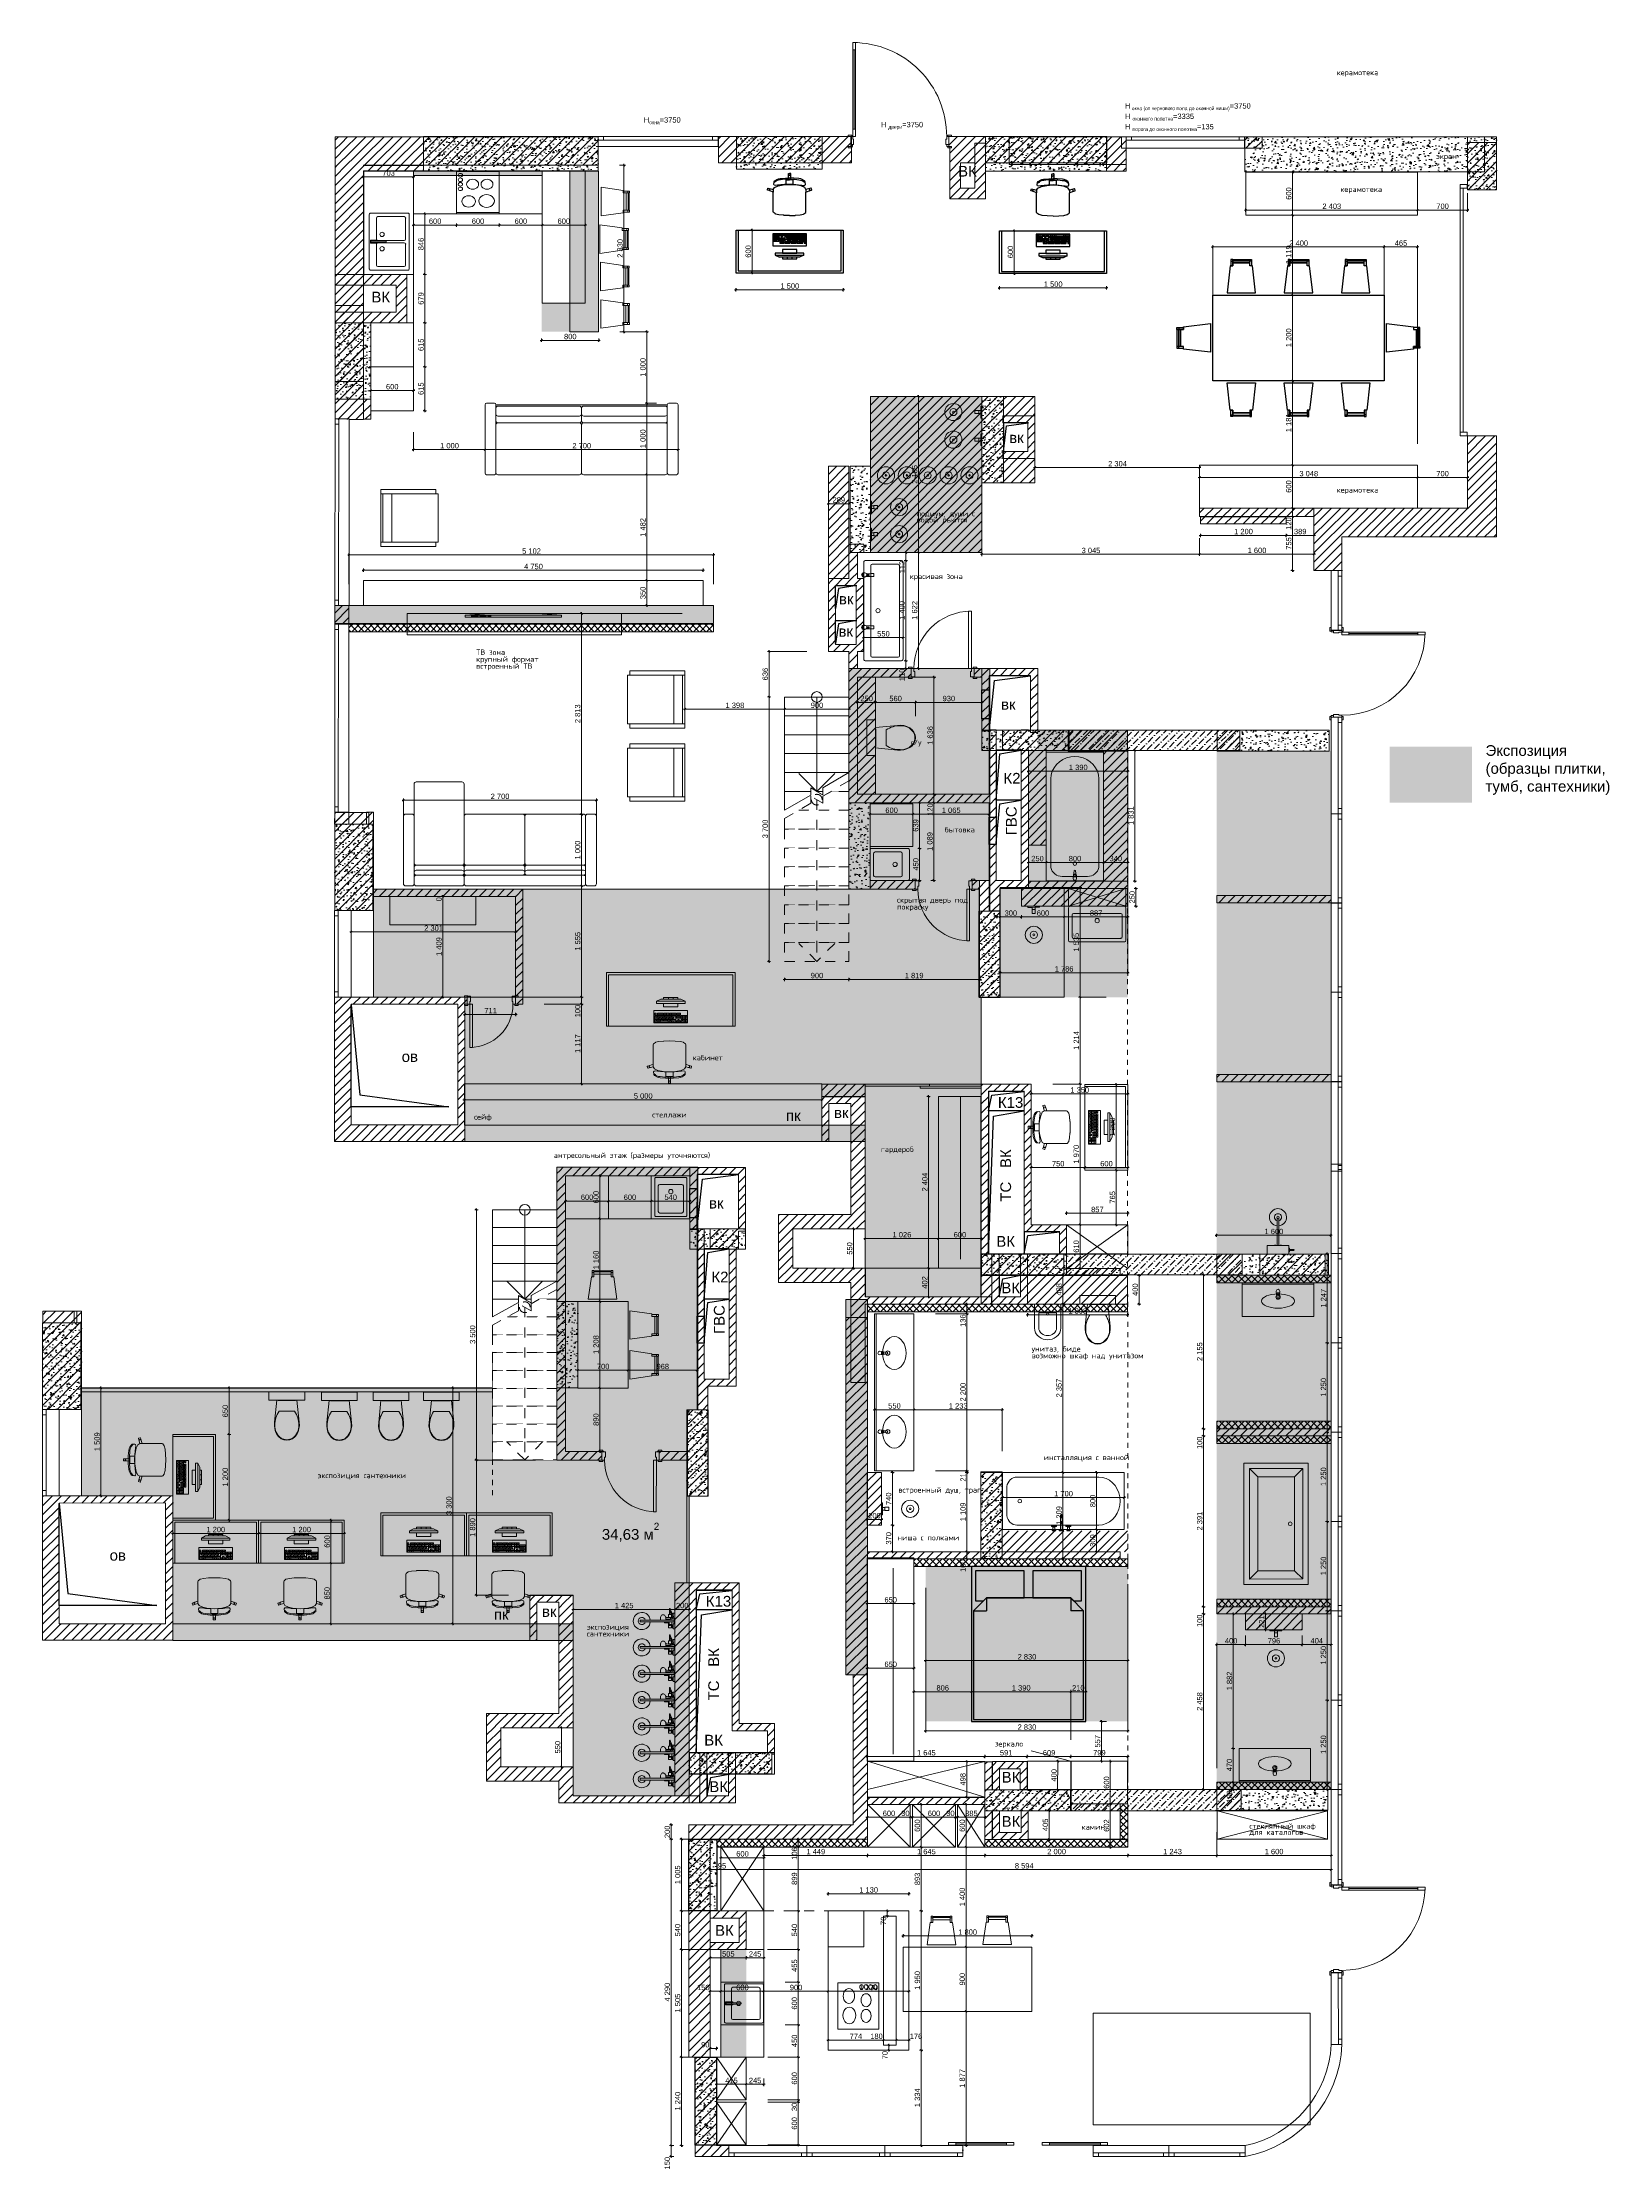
# Model space of a CAD drawing. Header units: millimetres. Extents: x 2336463 to 2579121, y 595385 to 778077.
# Drawn here: x 2392932 to 2414855, y 688994 to 718760 of the extents above; entities that cross this region are included whole.
import ezdxf

# ---------------------------------------------------------------- set-up
doc = ezdxf.new("R2010")
doc.units = ezdxf.units.MM
doc.header["$MEASUREMENT"] = 0
doc.header["$XCLIPFRAME"] = 0
for name, pattern in [('Wipeout_Contour', [1000, 0, -1000]), ('короткая штриховая', [141.111111, 70.555556, -70.555556]), ('Пунктирная', [88.194442, 0, -88.194442]), ('Штриховая', [282.222223, 141.111112, -141.111112])]:
    doc.linetypes.add(name, pattern=pattern)
for name, color, linetype in [('+возводимые стены', 7, 'Continuous'), ('1 Планировка', 7, 'Continuous'), ('1 Планировка размеры', 7, 'Continuous'), ('Интерьер - Мебель', 7, 'Continuous'), ('Конструктив - Лестницы', 7, 'Continuous'), ('сит план', 7, 'Continuous')]:
    doc.layers.add(name, color=color, linetype=linetype)
for name, color, linetype, lineweight in [('+возводимые стены_Ном._пера__1', 7, 'Continuous', 13), ('+возводимые стены_Ном._пера__101', 252, 'Continuous', 5), ('+размер планировка_Ном._пера__1', 7, 'Continuous', 13), ('+размер планировка_Ном._пера__19', 255, 'Continuous', 0), ('+размер планировка_Ном._пера__74', 255, 'Continuous', 0), ('+стена с дверью_Ном._пера__1', 7, 'Continuous', 13), ('1 Планировка_Ном._пера__1', 7, 'Continuous', 13), ('Двери ARCHICAD_Ном._пера__1', 7, 'Continuous', 13), ('Интерьер - Мебель_Ном._пера__1', 7, 'Continuous', 13), ('Интерьер - Мебель_Ном._пера__19', 255, 'Continuous', 0), ('Конструктив - Стены Несущие_Ном._пера__1', 7, 'Continuous', 13), ('Конструктив - Стены Несущие_Ном._пера__21', 7, 'Continuous', 30), ('Окна ARCHICAD_Ном._пера__1', 7, 'Continuous', 13), ('Сантехника_Ном._пера__5', 5, 'Continuous', 13), ('сит план_Ном._пера__1', 7, 'Continuous', 13), ('сит план_Ном._пера__21', 7, 'Continuous', 30)]:
    doc.layers.add(name, color=color, linetype=linetype, lineweight=lineweight)
for name, color, linetype, lineweight, true_color in [('+возводимые стены_Ном._пера__169', 7, 'Continuous', 5, 0x68b353), ('+возводимые стены_Ном._пера__242', 7, 'Continuous', 13, 0x1b55b5), ('+возводимые стены_Ном._пера__8', 7, 'Continuous', 15, 0xa80f02), ('+возводимые стены_Ном._пера__9', 7, 'Continuous', 15, 0x3dad99), ('+размер планировка_Ном._пера__242', 7, 'Continuous', 13, 0x1b55b5), ('+размер планировка_Ном._пера__58', 7, 'Continuous', 5, 0xdf0000), ('+размер планировка_Ном._пера__9', 7, 'Continuous', 15, 0x3dad99), ('+стена с дверью_Ном._пера__242', 7, 'Continuous', 13, 0x1b55b5), ('+стена с дверью_Ном._пера__243', 7, 'Continuous', 13, 0xe25822), ('1 Планировка размеры_Ном._пера__242', 7, 'Continuous', 13, 0x1b55b5), ('1 Планировка_Ном._пера__9', 7, 'Continuous', 15, 0x3dad99), ('Интерьер - Мебель_Ном._пера__102', 7, 'Continuous', 5, 0xcccccc), ('Интерьер - Мебель_Ном._пера__242', 7, 'Continuous', 13, 0x1b55b5), ('Интерьер - Мебель_Ном._пера__62', 7, 'Continuous', 25, 0xaaaaaa), ('Конструктив - Лестницы_Ном._пера__11', 7, 'Continuous', 15, 0x6c80ff), ('Конструктив - Стены Несущие_Ном._пера__162', 7, 'Continuous', 5, 0xaaaaaa), ('сит план_Ном._пера__87', 7, 'Continuous', 20, 0x6a6a6a)]:
    doc.layers.add(name, color=color, linetype=linetype, lineweight=lineweight, true_color=true_color)
doc.styles.add('СГЕНЕРИР_СТИЛЬ_1', font='arial.ttf')
doc.styles.add('СГЕНЕРИР_СТИЛЬ_4', font='isocp.shx')
doc.linetypes.add('вешало', pattern='A,0,[1,Р”РёР·Р°Р№РЅ РїСЂРѕРµРєС‚ СЂР°Р±РѕС‡РёР№1.Shx,S=9.52381,R=0,X=0,Y=0],-1200,0', length=1200)
doc.dimstyles.new('СГЕНЕРИР_СТИЛЬ__1', dxfattribs={"dimtxt": 75, "dimasz": 23.75, "dimexe": 0.18, "dimexo": 300, "dimgap": 0, "dimtad": 1, "dimtih": 1, "dimtoh": 1, "dimdec": 0, "dimzin": 0, "dimdsep": 46, "dimtxsty": 'СГЕНЕРИР_СТИЛЬ_1', "dimblk": 'ARROWHEAD_6', "dimblk1": 'ARROWHEAD_6', "dimblk2": 'ARROWHEAD_6', "dimcen": 0.09, "dimclrd": 256, "dimclre": 256, "dimclrt": 256, "dimazin": 0, "dimtfac": 1, "dimtdec": 4, "dimtmove": 0, "dimatfit": 3, "dimfxl": 0, "dimtolj": 1, "dimtzin": 0, "dimarcsym": 0})
doc.dimstyles.new('СГЕНЕРИР_СТИЛЬ__2', dxfattribs={"dimtxt": 75, "dimasz": 23.75, "dimexe": 0.18, "dimexo": 300, "dimgap": 0, "dimtad": 1, "dimdec": 0, "dimzin": 0, "dimdsep": 46, "dimtxsty": 'СГЕНЕРИР_СТИЛЬ_1', "dimblk": 'ARROWHEAD_6', "dimblk1": 'ARROWHEAD_6', "dimblk2": 'ARROWHEAD_6', "dimcen": 0.09, "dimclrd": 256, "dimclre": 256, "dimclrt": 256, "dimazin": 0, "dimtfac": 1, "dimtdec": 4, "dimtmove": 0, "dimatfit": 3, "dimfxl": 0, "dimtolj": 1, "dimtzin": 0, "dimarcsym": 0})
doc.dimstyles.new('СГЕНЕРИР_СТИЛЬ__3', dxfattribs={"dimtxt": 75, "dimasz": 23.75, "dimexe": 0.18, "dimexo": 300, "dimgap": 0, "dimtad": 1, "dimdec": 0, "dimzin": 0, "dimdsep": 46, "dimtxsty": 'СГЕНЕРИР_СТИЛЬ_1', "dimblk": 'ARROWHEAD_6', "dimblk1": 'ARROWHEAD_6', "dimblk2": 'ARROWHEAD_6', "dimcen": 0.09, "dimclrd": 256, "dimclre": 256, "dimclrt": 256, "dimazin": 0, "dimtfac": 1, "dimtdec": 4, "dimtmove": 2, "dimatfit": 3, "dimfxl": 0, "dimtolj": 1, "dimtzin": 0, "dimarcsym": 0})
picture_1 = doc.add_image_def('image1.jpg', size_in_pixel=(198, 102))
pattern_1 = [(45, (2086872.015, 585813.686), (-45.961939, 45.961939), []), (135, (2086872.015, 585813.686), (45.961939, 45.961939), [])]
pattern_2 = [(45, (2086872.015, 585813.69), (-63.639609, 63.639609), [])]
pattern_3 = [(45, (2086872.01, 585813.69), (-91.92388, 91.92388), [97.499996, -32.5, 0, -32.5]), (45, (2086883.5, 585917.1), (-91.92388, 91.92388), [97.499996, -32.5, 0, -32.5])]
pattern_4 = [(50, (2086872.01, 585813.69), (-182.18467, 15.939086), [19.05, -209.55]), (355, (2086872.01, 585813.69), (-35.24342, 191.05685), [15.24, -167.64058]), (100.451445, (2086887.2, 585812.36), (146.94125, 175.11775), [16.19001, -178.09024]), (46.1842, (2086872.01, 585864.49), (-271.07904, 42.04233), [28.575, -314.325]), (96.63556, (2086894.6, 585860.98), (237.40413, 247.42612), [24.28502, -267.1356]), (351.18415, (2086872.01, 585864.49), (237.40413, 247.42612), [22.85997, -251.45973]), (21, (2086897.41, 585851.79), (-151.61439, 102.2652), [19.05, -209.55]), (326, (2086897.41, 585851.79), (61.80203, 184.18797), [15.24, -167.64]), (71.451445, (2086910.05, 585843.26), (213.41642, 81.92277), [16.19001, -178.08994]), (37.5, (2086872.015, 585813.686), (3.088603, 84.555039), [0, -165.608, 0, -170.18, 0, -168.275]), (7.5, (2086872.015, 585813.69), (66.819663, 100.180575), [0, -97.028, 0, -161.798, 0, -64.135]), (327.5, (2086815.37, 585813.686), (-135.590595, 5.728744), [0, -63.5, 0, -198.12, 0, -262.89]), (317.5, (2086789.97, 585813.69), (148.12918, 25.42649), [0, -82.55, 0, -131.572, 0, -186.69])]

# ---------------------------------------------------------------- blocks, each defined once
blk = doc.blocks.new('Лестница_3', base_point=(2086872, 585814))
at = {"color": 254, "linetype": 'Wipeout_Contour', "lineweight": 0, "ltscale": 10025114.17657838}
blk.add_wipeout([(2404215, 709601), (2403315, 709601), (2403315, 709337), (2404215, 709337)], dxfattribs=at).dxf.layer = 'Конструктив - Лестницы'
at = {"layer": 'Конструктив - Лестницы_Ном._пера__11', "color": 171, "linetype": 'Continuous', "lineweight": 15, "true_color": 0x6c80ff}
for p, q in [((2404215, 709601), (2403315, 709601)), ((2403315, 709601), (2403315, 709337)), ((2403315, 709337), (2404215, 709337)), ((2404215, 709337), (2404215, 709601))]:
    blk.add_line(p, q, dxfattribs=at)
for start, end in [(0, 180), (180, 0)]:
    blk.add_arc((2403765, 709601), 75, start, end, dxfattribs=at)
at = {"color": 254, "linetype": 'Wipeout_Contour', "lineweight": 0, "ltscale": 10024814.97542606}
blk.add_wipeout([(2404215, 709337), (2403315, 709337), (2403315, 709072), (2404215, 709072)], dxfattribs=at).dxf.layer = 'Конструктив - Лестницы'
at = {"layer": 'Конструктив - Лестницы_Ном._пера__11', "color": 171, "linetype": 'Continuous', "lineweight": 15, "true_color": 0x6c80ff}
for p, q in [((2404215, 709337), (2403315, 709337)), ((2403315, 709337), (2403315, 709072)), ((2403765, 709601), (2403765, 709337)), ((2404215, 709072), (2404215, 709337)), ((2403315, 709072), (2404215, 709072))]:
    blk.add_line(p, q, dxfattribs=at)
at = {"color": 254, "linetype": 'Wipeout_Contour', "lineweight": 0, "ltscale": 10024515.87683866}
blk.add_wipeout([(2404215, 709072), (2403315, 709072), (2403315, 708808), (2404215, 708808)], dxfattribs=at).dxf.layer = 'Конструктив - Лестницы'
at = {"layer": 'Конструктив - Лестницы_Ном._пера__11', "color": 171, "linetype": 'Continuous', "lineweight": 15, "true_color": 0x6c80ff}
for p, q in [((2404215, 709072), (2403315, 709072)), ((2403315, 709072), (2403315, 708808)), ((2404215, 708808), (2404215, 709072)), ((2403315, 708808), (2404215, 708808))]:
    blk.add_line(p, q, dxfattribs=at)
at = {"color": 254, "linetype": 'Wipeout_Contour', "lineweight": 0, "ltscale": 10024216.880812}
blk.add_wipeout([(2404215, 708808), (2403315, 708808), (2403315, 708544), (2404215, 708544)], dxfattribs=at).dxf.layer = 'Конструктив - Лестницы'
at = {"layer": 'Конструктив - Лестницы_Ном._пера__11', "color": 171, "linetype": 'Continuous', "lineweight": 15, "true_color": 0x6c80ff}
for p, q in [((2404215, 708808), (2403315, 708808)), ((2403315, 708808), (2403315, 708544)), ((2404215, 708544), (2404215, 708808)), ((2403315, 708544), (2404215, 708544))]:
    blk.add_line(p, q, dxfattribs=at)
at = {"color": 254, "linetype": 'Wipeout_Contour', "lineweight": 0, "ltscale": 20047283.17252943}
blk.add_wipeout([(2403315, 708544), (2403315, 708280), (2403679, 708280), (2403679, 708329), (2403765, 708280), (2403851, 708280), (2403851, 708330), (2404215, 708544)], dxfattribs=at).dxf.layer = 'Конструктив - Лестницы'
at = {"layer": 'Конструктив - Лестницы_Ном._пера__11', "color": 171, "linetype": 'Continuous', "lineweight": 15, "true_color": 0x6c80ff}
for p, q in [((2404215, 708544), (2403315, 708544)), ((2403315, 708544), (2403315, 708280)), ((2403315, 708280), (2403679, 708280)), ((2403765, 708280), (2403851, 708280))]:
    blk.add_line(p, q, dxfattribs=at)
at = {"color": 254, "linetype": 'Wipeout_Contour', "lineweight": 0, "ltscale": 10022651.04845456}
blk.add_wipeout([(2403315, 708280), (2403315, 708015), (2403679, 708229), (2403679, 708280)], dxfattribs=at).dxf.layer = 'Конструктив - Лестницы'
at = {"layer": 'Конструктив - Лестницы_Ном._пера__11', "color": 171, "linetype": 'Continuous', "lineweight": 15, "true_color": 0x6c80ff}
blk.add_line((2403315, 708280), (2403315, 708015), dxfattribs=at)
at = {"color": 254, "linetype": 'Wipeout_Contour', "lineweight": 0, "ltscale": 7517977.552833382}
blk.add_wipeout([(2403851, 708280), (2403765, 708280), (2403851, 708230)], dxfattribs=at).dxf.layer = 'Конструктив - Лестницы'
at = {"layer": 'Конструктив - Лестницы_Ном._пера__11', "color": 171, "linetype": 'Continuous', "lineweight": 15, "true_color": 0x6c80ff}
for p, q in [((2403679, 708280), (2403315, 708280)), ((2403851, 708280), (2403765, 708280))]:
    blk.add_line(p, q, dxfattribs=at)
at = {"color": 254, "linetype": 'Wipeout_Contour', "lineweight": 0, "ltscale": 7518920.433643153}
blk.add_wipeout([(2403962, 708280), (2404215, 708280), (2404215, 708428)], dxfattribs=at).dxf.layer = 'Конструктив - Лестницы'
at = {"layer": 'Конструктив - Лестницы_Ном._пера__11', "color": 171, "linetype": 'Штриховая', "lineweight": 15, "true_color": 0x6c80ff}
for p, q in [((2403962, 708280), (2404215, 708280)), ((2404215, 708280), (2404215, 708428))]:
    blk.add_line(p, q, dxfattribs=at)
at = {"color": 254, "linetype": 'Wipeout_Contour', "lineweight": 0, "ltscale": 20048067.12159632}
blk.add_wipeout([(2403512, 708015), (2404215, 708015), (2404215, 708280), (2403962, 708280), (2403851, 708214), (2403851, 708114), (2403679, 708213), (2403679, 708113)], dxfattribs=at).dxf.layer = 'Конструктив - Лестницы'
at = {"layer": 'Конструктив - Лестницы_Ном._пера__11', "color": 171, "linetype": 'Continuous', "lineweight": 15, "true_color": 0x6c80ff}
for p, q in [((2403765, 709337), (2403765, 708280)), ((2403765, 708280), (2403515, 708530)), ((2404015, 708530), (2403765, 708280)), ((2404215, 708544), (2403851, 708330)), ((2403851, 708230), (2403679, 708329)), ((2403679, 708329), (2403679, 708229)), ((2403851, 708330), (2403851, 708230))]:
    blk.add_line(p, q, dxfattribs=at)
at = {"layer": 'Конструктив - Лестницы_Ном._пера__11', "color": 171, "linetype": 'Штриховая', "lineweight": 15, "true_color": 0x6c80ff}
for p, q in [((2404215, 708428), (2403851, 708214)), ((2404215, 708280), (2403962, 708280)), ((2404215, 708015), (2404215, 708280)), ((2403512, 708015), (2404215, 708015))]:
    blk.add_line(p, q, dxfattribs=at)
at = {"color": 254, "linetype": 'Wipeout_Contour', "lineweight": 0, "ltscale": 12528913.23273949}
blk.add_wipeout([(2403315, 707751), (2404215, 707751), (2404215, 708015), (2403512, 708015), (2403315, 707899)], dxfattribs=at).dxf.layer = 'Конструктив - Лестницы'
at = {"layer": 'Конструктив - Лестницы_Ном._пера__11', "color": 171, "linetype": 'Continuous', "lineweight": 15, "true_color": 0x6c80ff}
blk.add_line((2403679, 708229), (2403315, 708015), dxfattribs=at)
at = {"layer": 'Конструктив - Лестницы_Ном._пера__11', "color": 171, "linetype": 'Штриховая', "lineweight": 15, "true_color": 0x6c80ff}
for p, q in [((2403851, 708114), (2403679, 708213)), ((2403679, 708213), (2403679, 708113)), ((2403851, 708214), (2403851, 708114)), ((2403315, 707899), (2403315, 707751)), ((2404215, 708015), (2403512, 708015)), ((2404215, 707751), (2404215, 708015)), ((2403315, 707751), (2404215, 707751))]:
    blk.add_line(p, q, dxfattribs=at)
for start, end in [(0, 180), (180, 0)]:
    blk.add_arc((2403765, 708164), 75, start, end, dxfattribs=at)
at = {"color": 254, "linetype": 'Wipeout_Contour', "lineweight": 0, "ltscale": 10023021.92246221}
blk.add_wipeout([(2403315, 707751), (2403315, 707487), (2404215, 707487), (2404215, 707751)], dxfattribs=at).dxf.layer = 'Конструктив - Лестницы'
at = {"layer": 'Конструктив - Лестницы_Ном._пера__11', "color": 171, "linetype": 'Штриховая', "lineweight": 15, "true_color": 0x6c80ff}
for p, q in [((2403679, 708113), (2403315, 707899)), ((2404215, 707751), (2403315, 707751)), ((2403315, 707751), (2403315, 707487)), ((2404215, 707487), (2404215, 707751)), ((2403315, 707487), (2404215, 707487))]:
    blk.add_line(p, q, dxfattribs=at)
at = {"color": 254, "linetype": 'Wipeout_Contour', "lineweight": 0, "ltscale": 10022723.43937002}
blk.add_wipeout([(2403315, 707487), (2403315, 707222), (2404215, 707222), (2404215, 707487)], dxfattribs=at).dxf.layer = 'Конструктив - Лестницы'
at = {"layer": 'Конструктив - Лестницы_Ном._пера__11', "color": 171, "linetype": 'Штриховая', "lineweight": 15, "true_color": 0x6c80ff}
for p, q in [((2404215, 707487), (2403315, 707487)), ((2403315, 707487), (2403315, 707222)), ((2404215, 707222), (2404215, 707487)), ((2403315, 707222), (2404215, 707222))]:
    blk.add_line(p, q, dxfattribs=at)
at = {"color": 254, "linetype": 'Wipeout_Contour', "lineweight": 0, "ltscale": 10022425.05889359}
blk.add_wipeout([(2403315, 707222), (2403315, 706958), (2404215, 706958), (2404215, 707222)], dxfattribs=at).dxf.layer = 'Конструктив - Лестницы'
at = {"layer": 'Конструктив - Лестницы_Ном._пера__11', "color": 171, "linetype": 'Штриховая', "lineweight": 15, "true_color": 0x6c80ff}
for p, q in [((2404215, 707222), (2403315, 707222)), ((2403315, 707222), (2403315, 706958)), ((2403315, 706958), (2404215, 706958)), ((2404215, 706958), (2404215, 707222))]:
    blk.add_line(p, q, dxfattribs=at)
at = {"color": 254, "linetype": 'Wipeout_Contour', "lineweight": 0, "ltscale": 10022126.7810421}
blk.add_wipeout([(2403315, 706958), (2403315, 706694), (2404215, 706694), (2404215, 706958)], dxfattribs=at).dxf.layer = 'Конструктив - Лестницы'
at = {"layer": 'Конструктив - Лестницы_Ном._пера__11', "color": 171, "linetype": 'Штриховая', "lineweight": 15, "true_color": 0x6c80ff}
for p, q in [((2404215, 706958), (2403315, 706958)), ((2403315, 706958), (2403315, 706694)), ((2404215, 706694), (2404215, 706958)), ((2403315, 706694), (2404215, 706694))]:
    blk.add_line(p, q, dxfattribs=at)
at = {"color": 254, "linetype": 'Wipeout_Contour', "lineweight": 0, "ltscale": 10021828.60580347}
blk.add_wipeout([(2403315, 706694), (2403315, 706430), (2404215, 706430), (2404215, 706694)], dxfattribs=at).dxf.layer = 'Конструктив - Лестницы'
at = {"layer": 'Конструктив - Лестницы_Ном._пера__11', "color": 171, "linetype": 'Штриховая', "lineweight": 15, "true_color": 0x6c80ff}
for p, q in [((2404215, 706694), (2403315, 706694)), ((2403315, 706694), (2403315, 706430)), ((2404215, 706430), (2404215, 706694)), ((2403315, 706430), (2404215, 706430))]:
    blk.add_line(p, q, dxfattribs=at)
at = {"color": 254, "linetype": 'Wipeout_Contour', "lineweight": 0, "ltscale": 10021530.53320812}
blk.add_wipeout([(2403315, 706430), (2403315, 706165), (2404215, 706165), (2404215, 706430)], dxfattribs=at).dxf.layer = 'Конструктив - Лестницы'
at = {"layer": 'Конструктив - Лестницы_Ном._пера__11', "color": 171, "linetype": 'Штриховая', "lineweight": 15, "true_color": 0x6c80ff}
for p, q in [((2404215, 706430), (2403315, 706430)), ((2403315, 706430), (2403315, 706165)), ((2404215, 706165), (2404215, 706430)), ((2403315, 706165), (2404215, 706165))]:
    blk.add_line(p, q, dxfattribs=at)
at = {"color": 254, "linetype": 'Wipeout_Contour', "lineweight": 0, "ltscale": 10021232.56328642}
blk.add_wipeout([(2403315, 706165), (2403315, 705901), (2404215, 705901), (2404215, 706165)], dxfattribs=at).dxf.layer = 'Конструктив - Лестницы'
at = {"layer": 'Конструктив - Лестницы_Ном._пера__11', "color": 171, "linetype": 'Штриховая', "lineweight": 15, "true_color": 0x6c80ff}
for p, q in [((2403765, 708164), (2403765, 706165)), ((2404215, 706165), (2403315, 706165)), ((2403315, 706165), (2403315, 705901)), ((2403765, 705901), (2403515, 706151)), ((2403765, 706165), (2403765, 705901)), ((2404015, 706151), (2403765, 705901)), ((2404215, 705901), (2404215, 706165)), ((2403315, 705901), (2404215, 705901))]:
    blk.add_line(p, q, dxfattribs=at)
blk = doc.blocks.new('Перекрытие_176', base_point=(2402778, 689337))
at = {"layer": '1 Планировка_Ном._пера__1', "color": 7, "linetype": 'Continuous', "lineweight": 13, "flags": 128}
blk.add_lwpolyline([(2402778, 689337), (2402778, 689937), (2402362, 689937), (2402362, 689337)], close=True, dxfattribs=at)
blk = doc.blocks.new('Перекрытие_177', base_point=(2402778, 689967))
at = {"layer": '1 Планировка_Ном._пера__1', "color": 7, "linetype": 'Continuous', "lineweight": 13, "flags": 128}
blk.add_lwpolyline([(2402778, 689967), (2402778, 690567), (2402362, 690567), (2402362, 689967)], close=True, dxfattribs=at)
blk = doc.blocks.new('Перекрытие_178', base_point=(2403022, 691017))
at = {"layer": '1 Планировка_Ном._пера__1', "color": 7, "linetype": 'Continuous', "lineweight": 13, "flags": 128}
blk.add_lwpolyline([(2403022, 691017), (2403022, 691617), (2402422, 691617), (2402422, 691017)], close=True, dxfattribs=at)
blk = doc.blocks.new('Перекрытие_179', base_point=(2403022, 691617))
at = {"layer": '1 Планировка_Ном._пера__1', "color": 7, "linetype": 'Continuous', "lineweight": 13, "flags": 128}
blk.add_lwpolyline([(2403022, 691617), (2403022, 692072), (2402422, 692072), (2402422, 691617)], close=True, dxfattribs=at)
blk = doc.blocks.new('Перекрытие_180', base_point=(2403022, 690567))
at = {"layer": '1 Планировка_Ном._пера__1', "color": 7, "linetype": 'Continuous', "lineweight": 13, "flags": 128}
blk.add_lwpolyline([(2403022, 690567), (2403022, 691017), (2402422, 691017), (2402422, 690567)], close=True, dxfattribs=at)
blk = doc.blocks.new('Перекрытие_181', base_point=(2403024, 692612))
at = {"layer": '1 Планировка_Ном._пера__1', "color": 7, "linetype": 'Continuous', "lineweight": 13, "flags": 128}
blk.add_lwpolyline([(2403024, 692612), (2403024, 693511), (2402424, 693511), (2402424, 692612)], close=True, dxfattribs=at)
blk = doc.blocks.new('Перекрытие_182', base_point=(2405053, 692611))
at = {"layer": '1 Планировка_Ном._пера__1', "color": 7, "linetype": 'Continuous', "lineweight": 13, "flags": 128}
blk.add_lwpolyline([(2405053, 692611), (2403923, 692611), (2403923, 690661), (2405053, 690661)], close=True, dxfattribs=at)
blk = doc.blocks.new('Перекрытие_183', base_point=(2405122, 697552))
at = {"layer": 'Интерьер - Мебель_Ном._пера__1', "color": 7, "linetype": 'Continuous', "lineweight": 13, "flags": 128}
blk.add_lwpolyline([(2405122, 697552), (2404472, 697552), (2404472, 694706), (2405122, 694706)], close=True, dxfattribs=at)
blk = doc.blocks.new('Перекрытие_184', base_point=(2409121, 712845))
at = {"layer": '1 Планировка_Ном._пера__1', "color": 7, "linetype": 'Continuous', "lineweight": 13, "flags": 128}
blk.add_lwpolyline([(2409121, 712845), (2409121, 712245), (2412169, 712245), (2412169, 712845)], close=True, dxfattribs=at)
blk = doc.blocks.new('Перекрытие_185', base_point=(2409765, 716944))
at = {"layer": '1 Планировка_Ном._пера__1', "color": 7, "linetype": 'Continuous', "lineweight": 13, "flags": 128}
blk.add_lwpolyline([(2409765, 716944), (2409765, 716344), (2412168, 716344), (2412168, 716944)], close=True, dxfattribs=at)
blk = doc.blocks.new('Перекрытие_186', base_point=(2404472, 694701))
at = {"layer": 'Интерьер - Мебель_Ном._пера__1', "color": 7, "linetype": 'Continuous', "lineweight": 13, "flags": 128}
blk.add_lwpolyline([(2404472, 694701), (2404472, 694203), (2406117, 694203), (2406117, 694701)], close=True, dxfattribs=at)
blk = doc.blocks.new('Перекрытие_187', base_point=(2404473, 694103))
at = {"layer": 'Интерьер - Мебель_Ном._пера__1', "color": 7, "linetype": 'Continuous', "lineweight": 13, "flags": 128}
blk.add_lwpolyline([(2404473, 694103), (2404473, 693504), (2405073, 693504), (2405073, 694103)], close=True, dxfattribs=at)
blk = doc.blocks.new('Перекрытие_188', base_point=(2406712, 694311))
at = {"layer": 'Интерьер - Мебель_Ном._пера__1', "color": 7, "linetype": 'Continuous', "lineweight": 13, "flags": 128}
blk.add_lwpolyline([(2406712, 694311), (2407317, 694311), (2407317, 694706), (2406712, 694706)], close=True, dxfattribs=at)
blk = doc.blocks.new('Перекрытие_189', base_point=(2404973, 692104))
at = {"layer": '1 Планировка_Ном._пера__1', "color": 7, "linetype": 'Continuous', "lineweight": 13, "flags": 128}
blk.add_lwpolyline([(2404973, 692104), (2404973, 691204), (2406772, 691204), (2406772, 692104)], close=True, dxfattribs=at)
blk = doc.blocks.new('Перекрытие_190', base_point=(2405733, 694103))
at = {"layer": 'Интерьер - Мебель_Ном._пера__1', "color": 7, "linetype": 'Continuous', "lineweight": 13, "flags": 128}
blk.add_lwpolyline([(2405733, 694103), (2405733, 693504), (2406118, 693504), (2406118, 694103)], close=True, dxfattribs=at)
blk = doc.blocks.new('Перекрытие_191', base_point=(2405102, 694103))
at = {"layer": 'Интерьер - Мебель_Ном._пера__1', "color": 7, "linetype": 'Continuous', "lineweight": 13, "flags": 128}
blk.add_lwpolyline([(2405102, 694103), (2405102, 693504), (2405703, 693504), (2405703, 694103)], close=True, dxfattribs=at)
blk = doc.blocks.new('Перекрытие_192', base_point=(2404696, 690732))
at = {"layer": '1 Планировка_Ном._пера__1', "color": 7, "linetype": 'Continuous', "lineweight": 13, "flags": 128}
blk.add_lwpolyline([(2404696, 690732), (2404876, 690732), (2404876, 692541), (2404696, 692541)], close=True, dxfattribs=at)
blk = doc.blocks.new('Перекрытие_193', base_point=(2402778, 692072))
at = {"layer": '1 Планировка_Ном._пера__1', "color": 7, "linetype": 'Continuous', "lineweight": 13, "flags": 128}
blk.add_lwpolyline([(2402778, 692072), (2403023, 692072), (2403023, 692611), (2402778, 692611)], close=True, dxfattribs=at)
blk = doc.blocks.new('Перекрытие_194', base_point=(2403923, 692111))
at = {"layer": '1 Планировка_Ном._пера__1', "color": 7, "linetype": 'Continuous', "lineweight": 13, "flags": 128}
blk.add_lwpolyline([(2403923, 692111), (2404423, 692111), (2404423, 692611), (2403923, 692611)], close=True, dxfattribs=at)
blk = doc.blocks.new('Перекрытие_195', base_point=(2397425, 716961))
at = {"layer": '1 Планировка_Ном._пера__1', "color": 7, "linetype": 'Continuous', "lineweight": 13, "flags": 128}
blk.add_lwpolyline([(2397425, 716961), (2397425, 715515), (2398123, 715515), (2398123, 716961)], close=True, dxfattribs=at)
blk = doc.blocks.new('Перекрытие_196', base_point=(2398122, 716961))
at = {"layer": '1 Планировка_Ном._пера__1', "color": 7, "linetype": 'Continuous', "lineweight": 13, "flags": 128}
blk.add_lwpolyline([(2398122, 716961), (2398122, 716361), (2398722, 716361), (2398722, 716961)], close=True, dxfattribs=at)
blk = doc.blocks.new('Перекрытие_197', base_point=(2398722, 716961))
at = {"layer": '1 Планировка_Ном._пера__1', "color": 7, "linetype": 'Continuous', "lineweight": 13, "flags": 128}
blk.add_lwpolyline([(2398722, 716961), (2398722, 716361), (2399322, 716361), (2399322, 716961)], close=True, dxfattribs=at)
blk = doc.blocks.new('Перекрытие_198', base_point=(2399323, 716961))
at = {"layer": '1 Планировка_Ном._пера__1', "color": 7, "linetype": 'Continuous', "lineweight": 13, "flags": 128}
blk.add_lwpolyline([(2399323, 716961), (2399323, 716361), (2399923, 716361), (2399923, 716961)], close=True, dxfattribs=at)
blk = doc.blocks.new('Перекрытие_199', base_point=(2399923, 716961))
at = {"layer": '1 Планировка_Ном._пера__1', "color": 7, "linetype": 'Continuous', "lineweight": 13, "flags": 128}
blk.add_lwpolyline([(2399923, 716961), (2399923, 715111), (2400523, 715111), (2400523, 716961)], close=True, dxfattribs=at)
blk = doc.blocks.new('Перекрытие_200', base_point=(2397523, 714221))
at = {"layer": '1 Планировка_Ном._пера__1', "color": 7, "linetype": 'Continuous', "lineweight": 13, "flags": 128}
blk.add_lwpolyline([(2397523, 714221), (2398123, 714221), (2398123, 714836), (2397523, 714836)], close=True, dxfattribs=at)
blk = doc.blocks.new('Перекрытие_201', base_point=(2400308, 714711))
at = {"layer": '1 Планировка_Ном._пера__1', "color": 7, "linetype": 'Continuous', "lineweight": 13, "flags": 128}
blk.add_lwpolyline([(2400308, 714711), (2400708, 714711), (2400708, 716961), (2400308, 716961)], close=True, dxfattribs=at)
blk = doc.blocks.new('Перекрытие_202', base_point=(2397523, 713606))
at = {"layer": '1 Планировка_Ном._пера__1', "color": 7, "linetype": 'Continuous', "lineweight": 13, "flags": 128}
blk.add_lwpolyline([(2397523, 713606), (2398123, 713606), (2398123, 714221), (2397523, 714221)], close=True, dxfattribs=at)
blk = doc.blocks.new('Перекрытие_203', base_point=(2397423, 711230))
at = {"layer": '1 Планировка_Ном._пера__1', "color": 7, "linetype": 'Continuous', "lineweight": 13, "flags": 128}
blk.add_lwpolyline([(2397423, 711230), (2397423, 710881), (2402173, 710881), (2402173, 711230)], close=True, dxfattribs=at)
blk = doc.blocks.new('Перекрытие_204', base_point=(2406722, 693616))
at = {"layer": 'Интерьер - Мебель_Ном._пера__1', "color": 7, "linetype": 'Continuous', "lineweight": 13, "flags": 128}
blk.add_lwpolyline([(2406722, 693616), (2408117, 693616), (2408117, 694011), (2406722, 694011)], close=True, dxfattribs=at)
blk = doc.blocks.new('Перекрытие_205', base_point=(2409367, 693616))
at = {"layer": 'Интерьер - Мебель_Ном._пера__1', "color": 7, "linetype": 'Continuous', "lineweight": 13, "flags": 128}
blk.add_lwpolyline([(2409367, 693616), (2410912, 693616), (2410912, 694011), (2409367, 694011)], close=True, dxfattribs=at)
blk = doc.blocks.new('Перекрытие_206', base_point=(2404444, 701208))
at = {"layer": 'Интерьер - Мебель_Ном._пера__1', "color": 7, "linetype": 'Continuous', "lineweight": 13, "flags": 128}
blk.add_lwpolyline([(2404444, 701208), (2406062, 701208), (2406062, 701607), (2404444, 701607)], close=True, dxfattribs=at)
blk = doc.blocks.new('Перекрытие_207', base_point=(2405466, 701607))
at = {"layer": 'Интерьер - Мебель_Ном._пера__1', "color": 7, "linetype": 'Continuous', "lineweight": 13, "flags": 128}
blk.add_lwpolyline([(2405466, 701607), (2406062, 701607), (2406062, 704011), (2405466, 704011)], close=True, dxfattribs=at)
blk = doc.blocks.new('Перекрытие_208', base_point=(2404510, 707508))
at = {"layer": 'Интерьер - Мебель_Ном._пера__1', "color": 7, "linetype": 'Continuous', "lineweight": 13, "flags": 128}
blk.add_lwpolyline([(2404510, 707508), (2405110, 707508), (2405110, 708108), (2404510, 708108)], close=True, dxfattribs=at)
blk = doc.blocks.new('Перекрытие_209', base_point=(2398031, 710470))
at = {"layer": 'Интерьер - Мебель_Ном._пера__1', "color": 7, "linetype": 'Continuous', "lineweight": 13, "flags": 128}
blk.add_lwpolyline([(2398031, 710470), (2401031, 710470), (2401031, 710770), (2398031, 710770)], close=True, dxfattribs=at)
blk = doc.blocks.new('Перекрытие_210', base_point=(2407260, 701808))
at = {"layer": 'Интерьер - Мебель_Ном._пера__1', "color": 7, "linetype": 'Continuous', "lineweight": 13, "flags": 128}
blk.add_lwpolyline([(2407260, 701808), (2408117, 701808), (2408117, 702214), (2407260, 702214)], close=True, dxfattribs=at)
blk = doc.blocks.new('Перекрытие_211', base_point=(2400249, 702299))
at = {"layer": 'Интерьер - Мебель_Ном._пера__1', "color": 7, "linetype": 'Continuous', "lineweight": 13, "flags": 128}
blk.add_lwpolyline([(2400249, 702299), (2400849, 702299), (2400849, 702899), (2400249, 702899)], close=True, dxfattribs=at)
blk = doc.blocks.new('Перекрытие_212', base_point=(2400849, 702299))
at = {"layer": 'Интерьер - Мебель_Ном._пера__1', "color": 7, "linetype": 'Continuous', "lineweight": 13, "flags": 128}
blk.add_lwpolyline([(2400849, 702299), (2401449, 702299), (2401449, 702899), (2400849, 702899)], close=True, dxfattribs=at)
blk = doc.blocks.new('Перекрытие_213', base_point=(2401449, 702299))
at = {"layer": 'Интерьер - Мебель_Ном._пера__1', "color": 7, "linetype": 'Continuous', "lineweight": 13, "flags": 128}
blk.add_lwpolyline([(2401449, 702299), (2401989, 702299), (2401989, 702899), (2401449, 702899)], close=True, dxfattribs=at)
blk = doc.blocks.new('Перекрытие_214', base_point=(2400423, 701139))
at = {"layer": '1 Планировка_Ном._пера__1', "color": 7, "linetype": 'Continuous', "lineweight": 13, "flags": 128}
blk.add_lwpolyline([(2400423, 701139), (2400423, 699930), (2401123, 699930), (2401123, 701139)], close=True, dxfattribs=at)
blk = doc.blocks.new('Перекрытие_215', base_point=(2398833, 703611))
at = {"layer": 'Интерьер - Мебель_Ном._пера__1', "color": 7, "linetype": 'Continuous', "lineweight": 13, "flags": 128}
blk.add_lwpolyline([(2398833, 703611), (2403835, 703611), (2403835, 704185), (2398833, 704185)], close=True, dxfattribs=at)
blk = doc.blocks.new('Перекрытие_216', base_point=(2407322, 694112))
at = {"layer": 'Интерьер - Мебель_Ном._пера__1', "color": 7, "linetype": 'Continuous', "lineweight": 13, "flags": 128}
blk.add_lwpolyline([(2407322, 694112), (2408112, 694112), (2408112, 694706), (2407322, 694706)], close=True, dxfattribs=at)
blk = doc.blocks.new('Перекрытие_217', base_point=(2397793, 706410))
at = {"layer": '1 Планировка_Ном._пера__1', "color": 7, "linetype": 'Continuous', "lineweight": 13, "flags": 128}
blk.add_lwpolyline([(2397793, 706410), (2398993, 706410), (2398993, 706810), (2397793, 706810)], close=True, dxfattribs=at)
blk = doc.blocks.new('Лестница_16', base_point=(2086872, 585814))
at = {"color": 254, "linetype": 'Wipeout_Contour', "lineweight": 0, "ltscale": 10001346.45308947}
blk.add_wipeout([(2400129, 702425), (2399229, 702425), (2399229, 702175), (2400129, 702175)], dxfattribs=at).dxf.layer = 'Конструктив - Лестницы'
at = {"layer": 'Конструктив - Лестницы_Ном._пера__11', "color": 171, "linetype": 'Continuous', "lineweight": 15, "true_color": 0x6c80ff}
for p, q in [((2400129, 702425), (2399229, 702425)), ((2399229, 702425), (2399229, 702175)), ((2400129, 702175), (2400129, 702425)), ((2399229, 702175), (2400129, 702175))]:
    blk.add_line(p, q, dxfattribs=at)
for start, end in [(0, 180), (180, 0)]:
    blk.add_arc((2399679, 702425), 75, start, end, dxfattribs=at)
at = {"color": 254, "linetype": 'Wipeout_Contour', "lineweight": 0, "ltscale": 10001065.61694339}
blk.add_wipeout([(2400129, 702175), (2399229, 702175), (2399229, 701925), (2400129, 701925)], dxfattribs=at).dxf.layer = 'Конструктив - Лестницы'
at = {"layer": 'Конструктив - Лестницы_Ном._пера__11', "color": 171, "linetype": 'Continuous', "lineweight": 15, "true_color": 0x6c80ff}
for p, q in [((2399679, 702425), (2399679, 702175)), ((2400129, 702175), (2399229, 702175)), ((2399229, 702175), (2399229, 701925)), ((2399229, 701925), (2400129, 701925)), ((2400129, 701925), (2400129, 702175))]:
    blk.add_line(p, q, dxfattribs=at)
at = {"color": 254, "linetype": 'Wipeout_Contour', "lineweight": 0, "ltscale": 10000784.87289064}
blk.add_wipeout([(2400129, 701925), (2399229, 701925), (2399229, 701675), (2400129, 701675)], dxfattribs=at).dxf.layer = 'Конструктив - Лестницы'
at = {"layer": 'Конструктив - Лестницы_Ном._пера__11', "color": 171, "linetype": 'Continuous', "lineweight": 15, "true_color": 0x6c80ff}
for p, q in [((2400129, 701925), (2399229, 701925)), ((2399229, 701925), (2399229, 701675)), ((2400129, 701675), (2400129, 701925)), ((2399229, 701675), (2400129, 701675))]:
    blk.add_line(p, q, dxfattribs=at)
at = {"color": 254, "linetype": 'Wipeout_Contour', "lineweight": 0, "ltscale": 10000504.22095153}
blk.add_wipeout([(2400129, 701675), (2399229, 701675), (2399229, 701425), (2400129, 701425)], dxfattribs=at).dxf.layer = 'Конструктив - Лестницы'
at = {"layer": 'Конструктив - Лестницы_Ном._пера__11', "color": 171, "linetype": 'Continuous', "lineweight": 15, "true_color": 0x6c80ff}
for p, q in [((2400129, 701675), (2399229, 701675)), ((2399229, 701675), (2399229, 701425)), ((2400129, 701425), (2400129, 701675)), ((2399229, 701425), (2400129, 701425))]:
    blk.add_line(p, q, dxfattribs=at)
at = {"color": 254, "linetype": 'Wipeout_Contour', "lineweight": 0, "ltscale": 19999903.19051888}
blk.add_wipeout([(2399229, 701425), (2399229, 701175), (2399591, 701175), (2399591, 701226), (2399679, 701175), (2399766, 701175), (2399766, 701224), (2400129, 701425)], dxfattribs=at).dxf.layer = 'Конструктив - Лестницы'
at = {"layer": 'Конструктив - Лестницы_Ном._пера__11', "color": 171, "linetype": 'Continuous', "lineweight": 15, "true_color": 0x6c80ff}
for p, q in [((2400129, 701425), (2399229, 701425)), ((2399229, 701425), (2399229, 701175)), ((2399229, 701175), (2399591, 701175)), ((2399679, 701175), (2399766, 701175))]:
    blk.add_line(p, q, dxfattribs=at)
at = {"color": 254, "linetype": 'Wipeout_Contour', "lineweight": 0, "ltscale": 9998968.194522966}
blk.add_wipeout([(2399229, 701175), (2399229, 700925), (2399591, 701126), (2399591, 701175)], dxfattribs=at).dxf.layer = 'Конструктив - Лестницы'
at = {"layer": 'Конструктив - Лестницы_Ном._пера__11', "color": 171, "linetype": 'Continuous', "lineweight": 15, "true_color": 0x6c80ff}
blk.add_line((2399229, 701175), (2399229, 700925), dxfattribs=at)
at = {"color": 254, "linetype": 'Wipeout_Contour', "lineweight": 0, "ltscale": 7500215.593559212}
blk.add_wipeout([(2399766, 701175), (2399679, 701175), (2399766, 701124)], dxfattribs=at).dxf.layer = 'Конструктив - Лестницы'
at = {"layer": 'Конструктив - Лестницы_Ном._пера__11', "color": 171, "linetype": 'Continuous', "lineweight": 15, "true_color": 0x6c80ff}
for p, q in [((2399591, 701175), (2399229, 701175)), ((2399766, 701175), (2399679, 701175))]:
    blk.add_line(p, q, dxfattribs=at)
at = {"color": 254, "linetype": 'Wipeout_Contour', "lineweight": 0, "ltscale": 7501161.485008461}
blk.add_wipeout([(2399885, 701175), (2400129, 701175), (2400129, 701311)], dxfattribs=at).dxf.layer = 'Конструктив - Лестницы'
at = {"layer": 'Конструктив - Лестницы_Ном._пера__11', "color": 171, "linetype": 'Штриховая', "lineweight": 15, "true_color": 0x6c80ff}
for p, q in [((2400129, 701175), (2400129, 701311)), ((2399885, 701175), (2400129, 701175))]:
    blk.add_line(p, q, dxfattribs=at)
at = {"color": 254, "linetype": 'Wipeout_Contour', "lineweight": 0, "ltscale": 20000725.49004642}
blk.add_wipeout([(2399435, 700925), (2400129, 700925), (2400129, 701175), (2399885, 701175), (2399766, 701109), (2399766, 701009), (2399591, 701112), (2399591, 701012)], dxfattribs=at).dxf.layer = 'Конструктив - Лестницы'
at = {"layer": 'Конструктив - Лестницы_Ном._пера__11', "color": 171, "linetype": 'Continuous', "lineweight": 15, "true_color": 0x6c80ff}
for p, q in [((2399679, 702175), (2399679, 701175)), ((2399679, 701175), (2399429, 701425)), ((2399929, 701425), (2399679, 701175)), ((2400129, 701425), (2399766, 701224)), ((2399766, 701124), (2399591, 701226)), ((2399591, 701226), (2399591, 701126)), ((2399766, 701224), (2399766, 701124))]:
    blk.add_line(p, q, dxfattribs=at)
at = {"layer": 'Конструктив - Лестницы_Ном._пера__11', "color": 171, "linetype": 'Штриховая', "lineweight": 15, "true_color": 0x6c80ff}
for p, q in [((2400129, 701311), (2399766, 701109)), ((2400129, 701175), (2399885, 701175)), ((2400129, 700925), (2400129, 701175)), ((2399435, 700925), (2400129, 700925))]:
    blk.add_line(p, q, dxfattribs=at)
at = {"color": 254, "linetype": 'Wipeout_Contour', "lineweight": 0, "ltscale": 12499347.45952589}
blk.add_wipeout([(2399229, 700675), (2400129, 700675), (2400129, 700925), (2399435, 700925), (2399229, 700811)], dxfattribs=at).dxf.layer = 'Конструктив - Лестницы'
at = {"layer": 'Конструктив - Лестницы_Ном._пера__11', "color": 171, "linetype": 'Continuous', "lineweight": 15, "true_color": 0x6c80ff}
blk.add_line((2399591, 701126), (2399229, 700925), dxfattribs=at)
at = {"layer": 'Конструктив - Лестницы_Ном._пера__11', "color": 171, "linetype": 'Штриховая', "lineweight": 15, "true_color": 0x6c80ff}
for p, q in [((2399766, 701009), (2399591, 701112)), ((2399591, 701112), (2399591, 701012)), ((2399766, 701109), (2399766, 701009)), ((2399229, 700811), (2399229, 700675)), ((2400129, 700925), (2399435, 700925)), ((2400129, 700675), (2400129, 700925)), ((2399229, 700675), (2400129, 700675))]:
    blk.add_line(p, q, dxfattribs=at)
for start, end in [(0, 180), (180, 0)]:
    blk.add_arc((2399679, 701061), 75, start, end, dxfattribs=at)
at = {"color": 254, "linetype": 'Wipeout_Contour', "lineweight": 0, "ltscale": 9999382.534518823}
blk.add_wipeout([(2399229, 700675), (2399229, 700425), (2400129, 700425), (2400129, 700675)], dxfattribs=at).dxf.layer = 'Конструктив - Лестницы'
at = {"layer": 'Конструктив - Лестницы_Ном._пера__11', "color": 171, "linetype": 'Штриховая', "lineweight": 15, "true_color": 0x6c80ff}
for p, q in [((2399591, 701012), (2399229, 700811)), ((2400129, 700675), (2399229, 700675)), ((2399229, 700675), (2399229, 700425)), ((2399229, 700425), (2400129, 700425)), ((2400129, 700425), (2400129, 700675))]:
    blk.add_line(p, q, dxfattribs=at)
at = {"color": 254, "linetype": 'Wipeout_Contour', "lineweight": 0, "ltscale": 9999102.343276342}
blk.add_wipeout([(2399229, 700425), (2399229, 700175), (2400129, 700175), (2400129, 700425)], dxfattribs=at).dxf.layer = 'Конструктив - Лестницы'
at = {"layer": 'Конструктив - Лестницы_Ном._пера__11', "color": 171, "linetype": 'Штриховая', "lineweight": 15, "true_color": 0x6c80ff}
for p, q in [((2400129, 700425), (2399229, 700425)), ((2399229, 700425), (2399229, 700175)), ((2400129, 700175), (2400129, 700425)), ((2399229, 700175), (2400129, 700175))]:
    blk.add_line(p, q, dxfattribs=at)
at = {"color": 254, "linetype": 'Wipeout_Contour', "lineweight": 0, "ltscale": 9998822.244194003}
blk.add_wipeout([(2399229, 700175), (2399229, 699925), (2400129, 699925), (2400129, 700175)], dxfattribs=at).dxf.layer = 'Конструктив - Лестницы'
at = {"layer": 'Конструктив - Лестницы_Ном._пера__11', "color": 171, "linetype": 'Штриховая', "lineweight": 15, "true_color": 0x6c80ff}
for p, q in [((2400129, 700175), (2399229, 700175)), ((2399229, 700175), (2399229, 699925)), ((2400129, 699925), (2400129, 700175)), ((2399229, 699925), (2400129, 699925))]:
    blk.add_line(p, q, dxfattribs=at)
at = {"color": 254, "linetype": 'Wipeout_Contour', "lineweight": 0, "ltscale": 9998542.237279547}
blk.add_wipeout([(2399229, 699925), (2399229, 699675), (2400129, 699675), (2400129, 699925)], dxfattribs=at).dxf.layer = 'Конструктив - Лестницы'
at = {"layer": 'Конструктив - Лестницы_Ном._пера__11', "color": 171, "linetype": 'Штриховая', "lineweight": 15, "true_color": 0x6c80ff}
for p, q in [((2400129, 699925), (2399229, 699925)), ((2399229, 699925), (2399229, 699675)), ((2400129, 699675), (2400129, 699925)), ((2399229, 699675), (2400129, 699675))]:
    blk.add_line(p, q, dxfattribs=at)
at = {"color": 254, "linetype": 'Wipeout_Contour', "lineweight": 0, "ltscale": 9998262.322540717}
blk.add_wipeout([(2399229, 699675), (2399229, 699425), (2400129, 699425), (2400129, 699675)], dxfattribs=at).dxf.layer = 'Конструктив - Лестницы'
at = {"layer": 'Конструктив - Лестницы_Ном._пера__11', "color": 171, "linetype": 'Штриховая', "lineweight": 15, "true_color": 0x6c80ff}
for p, q in [((2400129, 699675), (2399229, 699675)), ((2399229, 699675), (2399229, 699425)), ((2400129, 699425), (2400129, 699675)), ((2399229, 699425), (2400129, 699425))]:
    blk.add_line(p, q, dxfattribs=at)
at = {"color": 254, "linetype": 'Wipeout_Contour', "lineweight": 0, "ltscale": 9997982.49996537}
blk.add_wipeout([(2399229, 699425), (2399229, 699175), (2400129, 699175), (2400129, 699425)], dxfattribs=at).dxf.layer = 'Конструктив - Лестницы'
at = {"layer": 'Конструктив - Лестницы_Ном._пера__11', "color": 171, "linetype": 'Штриховая', "lineweight": 15, "true_color": 0x6c80ff}
for p, q in [((2400129, 699425), (2399229, 699425)), ((2399229, 699425), (2399229, 699175)), ((2400129, 699175), (2400129, 699425)), ((2399229, 699175), (2400129, 699175))]:
    blk.add_line(p, q, dxfattribs=at)
at = {"color": 254, "linetype": 'Wipeout_Contour', "lineweight": 0, "ltscale": 9997702.769581143}
blk.add_wipeout([(2399229, 699175), (2399229, 698925), (2400129, 698925), (2400129, 699175)], dxfattribs=at).dxf.layer = 'Конструктив - Лестницы'
at = {"layer": 'Конструктив - Лестницы_Ном._пера__11', "color": 171, "linetype": 'Штриховая', "lineweight": 15, "true_color": 0x6c80ff}
for p, q in [((2399679, 701061), (2399679, 699175)), ((2400129, 699175), (2399229, 699175)), ((2399229, 699175), (2399229, 698925)), ((2399229, 698925), (2400129, 698925)), ((2399679, 698925), (2399429, 699175)), ((2399679, 699175), (2399679, 698925)), ((2399929, 699175), (2399679, 698925)), ((2400129, 698925), (2400129, 699175))]:
    blk.add_line(p, q, dxfattribs=at)
blk = doc.blocks.new('Окно 25_13')
at = {"layer": 'Окна ARCHICAD_Ном._пера__1', "color": 7, "linetype": 'Continuous', "lineweight": 13}
for p, q in [((-827.5, 0), (827.5, 0)), ((-827.5, 0), (-752.5, 0)), ((-827.5, 0), (-827.5, -50)), ((-827.5, 0), (-827.5, -50)), ((-752.5, 0), (-752.5, -50)), ((-752.5, 0), (752.5, 0)), ((752.5, -50), (752.5, 0)), ((752.5, 0), (827.5, 0)), ((827.5, 0), (827.5, -50)), ((827.5, 0), (827.5, -50)), ((-752.5, -50), (-827.5, -50)), ((-827.5, -50), (-827.5, -160)), ((-827.5, -160), (827.5, -160)), ((752.5, -50), (-752.5, -50)), ((827.5, -50), (752.5, -50)), ((827.5, -50), (827.5, -160))]:
    blk.add_line(p, q, dxfattribs=at)
blk = doc.blocks.new('Стена_919', base_point=(2409995, 717281))
at = {"layer": 'сит план_Ном._пера__87', "linetype": 'Continuous', "lineweight": 20, "true_color": 0x6a6a6a}
h = blk.add_hatch(dxfattribs=at)
h.set_pattern_fill('Блоки_Бетонные_Эффективные', color=251, style=0, pattern_type=2)
h.set_pattern_definition(pattern_2)
h.paths.add_polyline_path([(2408027, 717441), (2408027, 717281), (2408094, 717281), (2408094, 717441)])
h = blk.add_hatch(dxfattribs=at)
h.set_pattern_fill('Блоки_Бетонные_Эффективные', color=251, style=0, pattern_type=2)
h.set_pattern_definition(pattern_2)
h.paths.add_polyline_path([(2409995, 717441), (2409749, 717441), (2409749, 717281), (2409995, 717281)])
at = {"layer": 'сит план_Ном._пера__1', "color": 7, "linetype": 'Continuous', "lineweight": 13}
for p, q in [((2408094, 717441), (2408094, 717391)), ((2408094, 717391), (2408094, 717281)), ((2409749, 717441), (2409749, 717391)), ((2409749, 717391), (2409749, 717281))]:
    blk.add_line(p, q, dxfattribs=at)
at = {"layer": 'сит план_Ном._пера__1', "color": 7, "linetype": 'Continuous', "lineweight": 13, "flags": 128}
for points in [[(2408094, 717441), (2408027, 717441)], [(2408027, 717441), (2408027, 717281)], [(2409995, 717441), (2409749, 717441)], [(2409995, 717281), (2409995, 717441)], [(2408027, 717281), (2408094, 717281)], [(2409749, 717281), (2409995, 717281)]]:
    blk.add_lwpolyline(points, dxfattribs=at)
at = {"layer": 'Окна ARCHICAD_Ном._пера__1', "color": 7, "linetype": 'Continuous', "lineweight": 13, "zscale": 1000}
blk.add_blockref('Окно 25_13', (2408921, 717441), dxfattribs=at)
blk = doc.blocks.new('Стена_920', base_point=(2408095, 717052))
at = {"layer": 'сит план_Ном._пера__87', "linetype": 'Continuous', "lineweight": 20, "true_color": 0x6a6a6a}
h = blk.add_hatch(dxfattribs=at)
h.set_pattern_fill('Блоки_Бетонные_Эффективные', color=251, style=0, pattern_type=2)
h.set_pattern_definition(pattern_2)
h.paths.add_polyline_path([(2408095, 717442), (2406458, 717442), (2406458, 717052), (2408095, 717052)])
at = {"layer": 'сит план_Ном._пера__1', "color": 7, "linetype": 'Continuous', "lineweight": 13, "flags": 128}
for points in [[(2408095, 717442), (2406458, 717442)], [(2406458, 717442), (2406458, 717052)], [(2408095, 717052), (2408095, 717442)], [(2406458, 717052), (2408095, 717052)]]:
    blk.add_lwpolyline(points, dxfattribs=at)
blk = doc.blocks.new('Стена_921', base_point=(2406125, 717351))
at = {"layer": 'сит план_Ном._пера__87', "linetype": 'Continuous', "lineweight": 20, "true_color": 0x6a6a6a}
h = blk.add_hatch(dxfattribs=at)
h.set_pattern_fill('Блоки_Бетонные_Эффективные', color=251, style=0, pattern_type=2)
h.set_pattern_definition(pattern_2)
h.paths.add_polyline_path([(2405975, 717351), (2405975, 716721), (2406125, 716721), (2406125, 717351)])
at = {"layer": 'сит план_Ном._пера__1', "color": 7, "linetype": 'Continuous', "lineweight": 13, "flags": 128}
for points in [[(2405975, 717351), (2405975, 716721)], [(2406125, 717351), (2405975, 717351)], [(2406125, 716721), (2406125, 717351)]]:
    blk.add_lwpolyline(points, dxfattribs=at)
blk = doc.blocks.new('Стена_922', base_point=(2406125, 716571))
at = {"layer": 'сит план_Ном._пера__87', "linetype": 'Continuous', "lineweight": 20, "true_color": 0x6a6a6a}
h = blk.add_hatch(dxfattribs=at)
h.set_pattern_fill('Блоки_Бетонные_Эффективные', color=251, style=0, pattern_type=2)
h.set_pattern_definition(pattern_2)
h.paths.add_polyline_path([(2405625, 716721), (2405625, 716571), (2405775, 716721)])
h = blk.add_hatch(dxfattribs=at)
h.set_pattern_fill('Блоки_Бетонные_Эффективные', color=251, style=0, pattern_type=2)
h.set_pattern_definition(pattern_2)
h.paths.add_polyline_path([(2405775, 716721), (2405625, 716571), (2405775, 716571)])
h = blk.add_hatch(dxfattribs=at)
h.set_pattern_fill('Блоки_Бетонные_Эффективные', color=251, style=0, pattern_type=2)
h.set_pattern_definition(pattern_2)
h.paths.add_polyline_path([(2405775, 716571), (2406125, 716571), (2406125, 716721), (2405775, 716721)])
at = {"layer": 'сит план_Ном._пера__1', "color": 7, "linetype": 'Continuous', "lineweight": 13, "flags": 128}
for points in [[(2405625, 716571), (2405625, 716721)], [(2405625, 716571), (2406125, 716571)], [(2405975, 716721), (2405775, 716721)], [(2406125, 716721), (2406125, 716721)], [(2406125, 716571), (2406125, 716721)]]:
    blk.add_lwpolyline(points, dxfattribs=at)
blk = doc.blocks.new('Стена_923', base_point=(2405625, 716571))
at = {"layer": 'сит план_Ном._пера__87', "linetype": 'Continuous', "lineweight": 20, "true_color": 0x6a6a6a}
h = blk.add_hatch(dxfattribs=at)
h.set_pattern_fill('Блоки_Бетонные_Эффективные', color=251, style=0, pattern_type=2)
h.set_pattern_definition(pattern_2)
h.paths.add_polyline_path([(2405625, 717446), (2405625, 717306), (2405775, 717446)])
h = blk.add_hatch(dxfattribs=at)
h.set_pattern_fill('Блоки_Бетонные_Эффективные', color=251, style=0, pattern_type=2)
h.set_pattern_definition(pattern_2)
h.paths.add_polyline_path([(2405625, 717306), (2405775, 717306), (2405775, 717446)])
h = blk.add_hatch(dxfattribs=at)
h.set_pattern_fill('Блоки_Бетонные_Эффективные', color=251, style=0, pattern_type=2)
h.set_pattern_definition(pattern_2)
h.paths.add_polyline_path([(2405775, 716721), (2405775, 717306), (2405625, 717306), (2405625, 716721)])
at = {"layer": 'сит план_Ном._пера__1', "color": 7, "linetype": 'Continuous', "lineweight": 13, "flags": 128}
for points in [[(2405775, 717446), (2405625, 717446)], [(2405625, 717306), (2405625, 716721)], [(2405775, 716721), (2405775, 717076)]]:
    blk.add_lwpolyline(points, dxfattribs=at)
blk = doc.blocks.new('Стена_924', base_point=(2407822, 717076))
at = {"layer": 'сит план_Ном._пера__87', "linetype": 'Continuous', "lineweight": 20, "true_color": 0x6a6a6a}
h = blk.add_hatch(dxfattribs=at)
h.set_pattern_fill('Блоки_Бетонные_Эффективные', color=251, style=0, pattern_type=2)
h.set_pattern_definition(pattern_2)
h.paths.add_polyline_path([(2407822, 717446), (2405775, 717446), (2405775, 717076), (2407822, 717076)])
at = {"layer": 'сит план_Ном._пера__1', "color": 7, "linetype": 'Continuous', "lineweight": 13, "flags": 128}
for points in [[(2407822, 717446), (2405775, 717446)], [(2407822, 717076), (2407822, 717446)], [(2405775, 717076), (2405975, 717076)], [(2406125, 717076), (2407822, 717076)]]:
    blk.add_lwpolyline(points, dxfattribs=at)
blk = doc.blocks.new('Окно 25_14')
at = {"layer": 'Окна ARCHICAD_Ном._пера__1', "color": 7, "linetype": 'Continuous', "lineweight": 13}
for p, q in [((-837.5, 0), (837.5, 0)), ((-837.5, 0), (-762.5, 0)), ((-837.5, 0), (-837.5, -50)), ((-837.5, 0), (-837.5, -50)), ((-762.5, 0), (-762.5, -50)), ((-762.5, 0), (762.5, 0)), ((762.5, -50), (762.5, 0)), ((762.5, 0), (837.5, 0)), ((837.5, 0), (837.5, -50)), ((837.5, 0), (837.5, -50)), ((-762.5, -50), (-837.5, -50)), ((-837.5, -50), (-837.5, -140)), ((-837.5, -140), (837.5, -140)), ((762.5, -50), (-762.5, -50)), ((837.5, -50), (762.5, -50)), ((837.5, -50), (837.5, -140))]:
    blk.add_line(p, q, dxfattribs=at)
blk = doc.blocks.new('Стена_925', base_point=(2402387, 717446))
at = {"layer": 'сит план_Ном._пера__87', "linetype": 'Continuous', "lineweight": 20, "true_color": 0x6a6a6a}
h = blk.add_hatch(dxfattribs=at)
h.set_pattern_fill('Блоки_Бетонные_Эффективные', color=251, style=0, pattern_type=2)
h.set_pattern_definition(pattern_2)
h.paths.add_polyline_path([(2400708, 717446), (2400708, 717306), (2400708, 717306), (2400708, 717446)])
h = blk.add_hatch(dxfattribs=at)
h.set_pattern_fill('Блоки_Бетонные_Эффективные', color=251, style=0, pattern_type=2)
h.set_pattern_definition(pattern_2)
h.paths.add_polyline_path([(2402387, 717446), (2402383, 717446), (2402383, 717306), (2402387, 717306)])
at = {"layer": 'сит план_Ном._пера__1', "color": 7, "linetype": 'Continuous', "lineweight": 13}
for p, q in [((2400708, 717446), (2400708, 717396)), ((2400708, 717396), (2400708, 717306)), ((2402383, 717446), (2402383, 717396)), ((2402383, 717396), (2402383, 717306))]:
    blk.add_line(p, q, dxfattribs=at)
at = {"layer": 'сит план_Ном._пера__1', "color": 7, "linetype": 'Continuous', "lineweight": 13, "flags": 128}
for points in [[(2400708, 717446), (2400708, 717446)], [(2400708, 717446), (2400708, 717306)], [(2402387, 717446), (2402383, 717446)], [(2402387, 717306), (2402387, 717446)], [(2402383, 717306), (2402387, 717306)]]:
    blk.add_lwpolyline(points, dxfattribs=at)
at = {"layer": 'Окна ARCHICAD_Ном._пера__1', "color": 7, "linetype": 'Continuous', "lineweight": 13, "xscale": -1, "zscale": 1000}
blk.add_blockref('Окно 25_14', (2401545, 717446), dxfattribs=at)
blk = doc.blocks.new('Стена_926', base_point=(2400706, 717442))
at = {"layer": 'сит план_Ном._пера__87', "linetype": 'Continuous', "lineweight": 20, "true_color": 0x6a6a6a}
h = blk.add_hatch(dxfattribs=at)
h.set_pattern_fill('Блоки_Бетонные_Эффективные', color=251, style=0, pattern_type=2)
h.set_pattern_definition(pattern_2)
h.paths.add_polyline_path([(2397025, 717042), (2397423, 717042), (2397025, 717442)])
h = blk.add_hatch(dxfattribs=at)
h.set_pattern_fill('Блоки_Бетонные_Эффективные', color=251, style=0, pattern_type=2)
h.set_pattern_definition(pattern_2)
h.paths.add_polyline_path([(2397025, 717442), (2397025, 717442), (2397025, 717442)])
h = blk.add_hatch(dxfattribs=at)
h.set_pattern_fill('Блоки_Бетонные_Эффективные', color=251, style=0, pattern_type=2)
h.set_pattern_definition(pattern_2)
h.paths.add_polyline_path([(2397025, 717442), (2397025, 717442), (2397423, 717042), (2397423, 717442)])
h = blk.add_hatch(dxfattribs=at)
h.set_pattern_fill('Блоки_Бетонные_Эффективные', color=251, style=0, pattern_type=2)
h.set_pattern_definition(pattern_2)
h.paths.add_polyline_path([(2397423, 717042), (2400706, 717042), (2400706, 717442), (2397423, 717442)])
at = {"layer": 'сит план_Ном._пера__1', "color": 7, "linetype": 'Continuous', "lineweight": 13, "flags": 128}
for points in [[(2397025, 717442), (2397025, 717042)], [(2400706, 717442), (2397025, 717442)], [(2400706, 717042), (2400706, 717442)], [(2397423, 717042), (2400706, 717042)]]:
    blk.add_lwpolyline(points, dxfattribs=at)
blk = doc.blocks.new('Стена_927', base_point=(2397025, 715081))
at = {"layer": 'сит план_Ном._пера__87', "linetype": 'Continuous', "lineweight": 20, "true_color": 0x6a6a6a}
h = blk.add_hatch(dxfattribs=at)
h.set_pattern_fill('Блоки_Бетонные_Эффективные', color=251, style=0, pattern_type=2)
h.set_pattern_definition(pattern_2)
h.paths.add_polyline_path([(2397025, 715081), (2397025, 714015), (2397420, 714015), (2397420, 715081)])
at = {"layer": 'сит план_Ном._пера__1', "color": 7, "linetype": 'Continuous', "lineweight": 13, "flags": 128}
for points in [[(2397025, 715081), (2397025, 714015)], [(2397420, 715081), (2397025, 715081)], [(2397420, 714015), (2397420, 715081)], [(2397025, 714015), (2397420, 714015)]]:
    blk.add_lwpolyline(points, dxfattribs=at)
blk = doc.blocks.new('Стена_928', base_point=(2397025, 715512))
at = {"layer": 'сит план_Ном._пера__87', "linetype": 'Continuous', "lineweight": 20, "true_color": 0x6a6a6a}
h = blk.add_hatch(dxfattribs=at)
h.set_pattern_fill('Блоки_Бетонные_Эффективные', color=251, style=0, pattern_type=2)
h.set_pattern_definition(pattern_2)
h.paths.add_polyline_path([(2397878, 715512), (2397025, 715512), (2397025, 715362), (2397878, 715362)])
h = blk.add_hatch(dxfattribs=at)
h.set_pattern_fill('Блоки_Бетонные_Эффективные', color=251, style=0, pattern_type=2)
h.set_pattern_definition(pattern_2)
h.paths.add_polyline_path([(2397878, 715362), (2398028, 715362), (2398028, 715512)])
h = blk.add_hatch(dxfattribs=at)
h.set_pattern_fill('Блоки_Бетонные_Эффективные', color=251, style=0, pattern_type=2)
h.set_pattern_definition(pattern_2)
h.paths.add_polyline_path([(2397878, 715362), (2398028, 715512), (2397878, 715512)])
at = {"layer": 'сит план_Ном._пера__1', "color": 7, "linetype": 'Continuous', "lineweight": 13, "flags": 128}
for points in [[(2398028, 715512), (2397025, 715512)], [(2397025, 715512), (2397025, 715362)], [(2397025, 715362), (2397878, 715362)], [(2398028, 715512), (2398028, 715362)]]:
    blk.add_lwpolyline(points, dxfattribs=at)
blk = doc.blocks.new('Стена_929', base_point=(2398028, 715512))
at = {"layer": 'сит план_Ном._пера__87', "linetype": 'Continuous', "lineweight": 20, "true_color": 0x6a6a6a}
h = blk.add_hatch(dxfattribs=at)
h.set_pattern_fill('Блоки_Бетонные_Эффективные', color=251, style=0, pattern_type=2)
h.set_pattern_definition(pattern_2)
h.paths.add_polyline_path([(2397878, 715362), (2397878, 714986), (2398028, 714986), (2398028, 715362)])
h = blk.add_hatch(dxfattribs=at)
h.set_pattern_fill('Блоки_Бетонные_Эффективные', color=251, style=0, pattern_type=2)
h.set_pattern_definition(pattern_2)
h.paths.add_polyline_path([(2397878, 714836), (2398028, 714836), (2397878, 714986)])
h = blk.add_hatch(dxfattribs=at)
h.set_pattern_fill('Блоки_Бетонные_Эффективные', color=251, style=0, pattern_type=2)
h.set_pattern_definition(pattern_2)
h.paths.add_polyline_path([(2397878, 714986), (2398028, 714836), (2398028, 714986)])
at = {"layer": 'сит план_Ном._пера__1', "color": 7, "linetype": 'Continuous', "lineweight": 13, "flags": 128}
for points in [[(2397878, 715362), (2397878, 714986)], [(2398028, 714836), (2398028, 715362)], [(2398028, 714836), (2397878, 714836)]]:
    blk.add_lwpolyline(points, dxfattribs=at)
blk = doc.blocks.new('Стена_930', base_point=(2398028, 714836))
at = {"layer": 'сит план_Ном._пера__87', "linetype": 'Continuous', "lineweight": 20, "true_color": 0x6a6a6a}
h = blk.add_hatch(dxfattribs=at)
h.set_pattern_fill('Блоки_Бетонные_Эффективные', color=251, style=0, pattern_type=2)
h.set_pattern_definition(pattern_2)
h.paths.add_polyline_path([(2397878, 714986), (2397025, 714986), (2397025, 714836), (2397878, 714836)])
at = {"layer": 'сит план_Ном._пера__1', "color": 7, "linetype": 'Continuous', "lineweight": 13, "flags": 128}
for points in [[(2397878, 714986), (2397025, 714986)], [(2397025, 714836), (2397025, 714986)], [(2397025, 714836), (2397878, 714836)]]:
    blk.add_lwpolyline(points, dxfattribs=at)
blk = doc.blocks.new('Стена_931', base_point=(2397025, 717442))
at = {"layer": 'сит план_Ном._пера__87', "linetype": 'Continuous', "lineweight": 20, "true_color": 0x6a6a6a}
h = blk.add_hatch(dxfattribs=at)
h.set_pattern_fill('Блоки_Бетонные_Эффективные', color=251, style=0, pattern_type=2)
h.set_pattern_definition(pattern_2)
h.paths.add_polyline_path([(2397025, 717042), (2397025, 713485), (2397423, 713485), (2397423, 717042)])
at = {"layer": 'сит план_Ном._пера__1', "color": 7, "linetype": 'Continuous', "lineweight": 13, "flags": 128}
for points in [[(2397025, 717042), (2397025, 713485)], [(2397423, 717041), (2397423, 717042)], [(2397423, 713485), (2397423, 716966)], [(2397423, 713485), (2397222, 713485)]]:
    blk.add_lwpolyline(points, dxfattribs=at)
blk = doc.blocks.new('Окно 25_3')
at = {"layer": 'Окна ARCHICAD_Ном._пера__1', "color": 7, "linetype": 'Continuous', "lineweight": 13}
for p, q in [((-1307.5, 0), (1307.5, 0)), ((-1307.5, 0), (-1232.5, 0)), ((-1307.5, 0), (-1307.5, -50)), ((-1307.5, 0), (-1307.5, -50)), ((-1232.5, 0), (-1232.5, -50)), ((-1232.5, 0), (1232.5, 0)), ((1232.5, -50), (1232.5, 0)), ((1232.5, 0), (1307.5, 0)), ((1307.5, 0), (1307.5, -50)), ((1307.5, 0), (1307.5, -50)), ((-1232.5, -50), (-1307.5, -50)), ((-1307.5, -50), (-1307.5, -197)), ((-1307.5, -197), (1307.5, -197)), ((1232.5, -50), (-1232.5, -50)), ((1307.5, -50), (1232.5, -50)), ((1307.5, -50), (1307.5, -197))]:
    blk.add_line(p, q, dxfattribs=at)
blk = doc.blocks.new('Окно 25_15')
at = {"layer": 'Окна ARCHICAD_Ном._пера__1', "color": 7, "linetype": 'Continuous', "lineweight": 13}
for p, q in [((-1317, 0), (1317, 0)), ((-1317, 0), (-1242, 0)), ((-1317, 0), (-1317, -50)), ((-1317, 0), (-1317, -50)), ((-1242, 0), (-1242, -50)), ((-1242, 0), (1242, 0)), ((1242, -50), (1242, 0)), ((1242, 0), (1317, 0)), ((1317, 0), (1317, -50)), ((1317, 0), (1317, -50)), ((-1242, -50), (-1317, -50)), ((-1317, -50), (-1317, -197)), ((-1317, -197), (1317, -197)), ((1242, -50), (-1242, -50)), ((1317, -50), (1242, -50)), ((1317, -50), (1317, -197))]:
    blk.add_line(p, q, dxfattribs=at)
blk = doc.blocks.new('Стена_932', base_point=(2397025, 713485))
at = {"layer": 'сит план_Ном._пера__87', "linetype": 'Continuous', "lineweight": 20, "true_color": 0x6a6a6a}
h = blk.add_hatch(dxfattribs=at)
h.set_pattern_fill('Блоки_Бетонные_Эффективные', color=251, style=0, pattern_type=2)
h.set_pattern_definition(pattern_2)
h.paths.add_polyline_path([(2397022, 710880), (2397022, 710621), (2397219, 710621), (2397219, 710880)])
h = blk.add_hatch(dxfattribs=at)
h.set_pattern_fill('Блоки_Бетонные_Эффективные', color=251, style=0, pattern_type=2)
h.set_pattern_definition(pattern_2)
h.paths.add_polyline_path([(2397019, 707821), (2397216, 707821), (2397217, 707987), (2397020, 707987)])
at = {"layer": 'сит план_Ном._пера__1', "color": 7, "linetype": 'Continuous', "lineweight": 13}
for p, q in [((2397025, 713495), (2397075, 713495)), ((2397075, 713495), (2397222, 713495)), ((2397022, 710880), (2397072, 710880)), ((2397072, 710880), (2397219, 710880)), ((2397022, 710621), (2397072, 710621)), ((2397072, 710621), (2397219, 710621)), ((2397020, 707987), (2397070, 707987)), ((2397070, 707987), (2397217, 707987))]:
    blk.add_line(p, q, dxfattribs=at)
at = {"layer": 'сит план_Ном._пера__1', "color": 7, "linetype": 'Continuous', "lineweight": 13, "flags": 128}
for points in [[(2397022, 710880), (2397022, 710621)], [(2397219, 710621), (2397219, 710880)], [(2397020, 707987), (2397019, 707821)], [(2397216, 707821), (2397217, 707987)]]:
    blk.add_lwpolyline(points, dxfattribs=at)
at = {"layer": 'Окна ARCHICAD_Ном._пера__1', "color": 7, "linetype": 'Continuous', "lineweight": 13, "zscale": 1000, "rotation": 89.94625817430044}
for name, p in [('Окно 25_3', (2397024, 712188)), ('Окно 25_15', (2397021, 709304))]:
    blk.add_blockref(name, p, dxfattribs=at)
blk = doc.blocks.new('Стена_933', base_point=(2397020, 707987))
at = {"layer": 'сит план_Ном._пера__87', "linetype": 'Continuous', "lineweight": 20, "true_color": 0x6a6a6a}
h = blk.add_hatch(dxfattribs=at)
h.set_pattern_fill('Блоки_Бетонные_Эффективные', color=251, style=0, pattern_type=2)
h.set_pattern_definition(pattern_2)
h.paths.add_polyline_path([(2397020, 707987), (2397020, 707822), (2397497, 707822), (2397497, 707987)])
at = {"layer": 'сит план_Ном._пера__1', "color": 7, "linetype": 'Continuous', "lineweight": 13, "flags": 128}
for points in [[(2397020, 707987), (2397020, 707822)], [(2397497, 707987), (2397020, 707987)], [(2397497, 707822), (2397497, 707987)], [(2397020, 707822), (2397497, 707822)]]:
    blk.add_lwpolyline(points, dxfattribs=at)
blk = doc.blocks.new('Стена_934', base_point=(2397019, 707821))
at = {"layer": 'сит план_Ном._пера__87', "linetype": 'Continuous', "lineweight": 20, "true_color": 0x6a6a6a}
h = blk.add_hatch(dxfattribs=at)
h.set_pattern_fill('Блоки_Бетонные_Эффективные', color=251, style=0, pattern_type=2)
h.set_pattern_definition(pattern_2)
h.paths.add_polyline_path([(2397019, 707821), (2397019, 706612), (2397554, 706612), (2397554, 707821)])
at = {"layer": 'сит план_Ном._пера__1', "color": 7, "linetype": 'Continuous', "lineweight": 13, "flags": 128}
for points in [[(2397019, 707821), (2397019, 706612)], [(2397554, 707821), (2397216, 707821)], [(2397554, 706612), (2397554, 707821)], [(2397019, 706612), (2397554, 706612)]]:
    blk.add_lwpolyline(points, dxfattribs=at)
blk = doc.blocks.new('Окно 25_5')
at = {"layer": 'Окна ARCHICAD_Ном._пера__1', "color": 7, "linetype": 'Continuous', "lineweight": 13}
for p, q in [((-605, 0), (605, 0)), ((-605, 0), (-530, 0)), ((-605, 0), (-605, -50)), ((-605, 0), (-605, -50)), ((-530, 0), (-530, -50)), ((-530, 0), (530, 0)), ((530, -50), (530, 0)), ((530, 0), (605, 0)), ((605, 0), (605, -50)), ((605, 0), (605, -50)), ((-530, -50), (-605, -50)), ((-605, -50), (-605, -232)), ((-605, -232), (605, -232)), ((530, -50), (-530, -50)), ((605, -50), (530, -50)), ((605, -50), (605, -232))]:
    blk.add_line(p, q, dxfattribs=at)
blk = doc.blocks.new('Стена_935', base_point=(2397018, 706144))
at = {"layer": 'сит план_Ном._пера__87', "linetype": 'Continuous', "lineweight": 20, "true_color": 0x6a6a6a}
h = blk.add_hatch(dxfattribs=at)
h.set_pattern_fill('Блоки_Бетонные_Эффективные', color=251, style=0, pattern_type=2)
h.set_pattern_definition(pattern_2)
h.paths.add_polyline_path([(2397250, 705401), (2397018, 705401), (2397018, 703611), (2397250, 703611)])
h = blk.add_hatch(dxfattribs=at)
h.set_pattern_fill('Блоки_Бетонные_Эффективные', color=251, style=0, pattern_type=2)
h.set_pattern_definition(pattern_2)
h.paths.add_polyline_path([(2397250, 703611), (2397018, 703379), (2397250, 703379)])
h = blk.add_hatch(dxfattribs=at)
h.set_pattern_fill('Блоки_Бетонные_Эффективные', color=251, style=0, pattern_type=2)
h.set_pattern_definition(pattern_2)
h.paths.add_polyline_path([(2397250, 703611), (2397018, 703611), (2397018, 703379)])
at = {"layer": 'сит план_Ном._пера__1', "color": 7, "linetype": 'Continuous', "lineweight": 13}
for p, q in [((2397018, 706611), (2397068, 706611)), ((2397068, 706611), (2397250, 706611)), ((2397018, 705401), (2397068, 705401)), ((2397068, 705401), (2397250, 705401))]:
    blk.add_line(p, q, dxfattribs=at)
at = {"layer": 'сит план_Ном._пера__1', "color": 7, "linetype": 'Continuous', "lineweight": 13, "flags": 128}
for points in [[(2397018, 705401), (2397018, 703379)], [(2397250, 703611), (2397250, 705301)], [(2397018, 703379), (2397250, 703379)]]:
    blk.add_lwpolyline(points, dxfattribs=at)
at = {"layer": 'Окна ARCHICAD_Ном._пера__1', "color": 7, "linetype": 'Continuous', "lineweight": 13, "zscale": 1000, "rotation": 90.0000000000106}
blk.add_blockref('Окно 25_5', (2397018, 706006), dxfattribs=at)
blk = doc.blocks.new('Стена_936', base_point=(2397018, 703379))
at = {"layer": 'сит план_Ном._пера__87', "linetype": 'Continuous', "lineweight": 20, "true_color": 0x6a6a6a}
h = blk.add_hatch(dxfattribs=at)
h.set_pattern_fill('Блоки_Бетонные_Эффективные', color=251, style=0, pattern_type=2)
h.set_pattern_definition(pattern_2)
h.paths.add_polyline_path([(2397250, 703379), (2398740, 703379), (2398740, 703611), (2397250, 703611)])
at = {"layer": 'сит план_Ном._пера__1', "color": 7, "linetype": 'Continuous', "lineweight": 13, "flags": 128}
for points in [[(2398740, 703611), (2397250, 703611)], [(2397250, 703379), (2398740, 703379)]]:
    blk.add_lwpolyline(points, dxfattribs=at)
blk = doc.blocks.new('Стена_937', base_point=(2397018, 705400))
at = {"layer": 'сит план_Ном._пера__87', "linetype": 'Continuous', "lineweight": 20, "true_color": 0x6a6a6a}
h = blk.add_hatch(dxfattribs=at)
h.set_pattern_fill('Блоки_Бетонные_Эффективные', color=251, style=0, pattern_type=2)
h.set_pattern_definition(pattern_2)
h.paths.add_polyline_path([(2398740, 705401), (2397250, 705401), (2397250, 705301), (2398740, 705301)])
h = blk.add_hatch(dxfattribs=at)
h.set_pattern_fill('Блоки_Бетонные_Эффективные', color=251, style=0, pattern_type=2)
h.set_pattern_definition(pattern_2)
h.paths.add_polyline_path([(2398740, 705301), (2398840, 705301), (2398840, 705401)])
h = blk.add_hatch(dxfattribs=at)
h.set_pattern_fill('Блоки_Бетонные_Эффективные', color=251, style=0, pattern_type=2)
h.set_pattern_definition(pattern_2)
h.paths.add_polyline_path([(2398740, 705301), (2398840, 705401), (2398740, 705401)])
at = {"layer": 'сит план_Ном._пера__1', "color": 7, "linetype": 'Continuous', "lineweight": 13, "flags": 128}
for points in [[(2398840, 705401), (2397250, 705401)], [(2397250, 705301), (2398740, 705301)]]:
    blk.add_lwpolyline(points, dxfattribs=at)
blk = doc.blocks.new('Стена_938', base_point=(2398840, 705401))
at = {"layer": 'сит план_Ном._пера__87', "linetype": 'Continuous', "lineweight": 20, "true_color": 0x6a6a6a}
h = blk.add_hatch(dxfattribs=at)
h.set_pattern_fill('Блоки_Бетонные_Эффективные', color=251, style=0, pattern_type=2)
h.set_pattern_definition(pattern_2)
h.paths.add_polyline_path([(2398740, 705301), (2398740, 703379), (2398840, 703379), (2398840, 705301)])
at = {"layer": 'сит план_Ном._пера__1', "color": 7, "linetype": 'Continuous', "lineweight": 13, "flags": 128}
for points in [[(2398740, 705301), (2398740, 703611)], [(2398840, 703379), (2398840, 705301)], [(2398840, 703379), (2398740, 703379)]]:
    blk.add_lwpolyline(points, dxfattribs=at)
blk = doc.blocks.new('Стена_939', base_point=(2403835, 703379))
at = {"layer": 'сит план_Ном._пера__87', "linetype": 'Continuous', "lineweight": 20, "true_color": 0x6a6a6a}
h = blk.add_hatch(dxfattribs=at)
h.set_pattern_fill('Блоки_Бетонные_Эффективные', color=251, style=0, pattern_type=2)
h.set_pattern_definition(pattern_2)
h.paths.add_polyline_path([(2403935, 704011), (2403835, 704011), (2403935, 703911)])
h = blk.add_hatch(dxfattribs=at)
h.set_pattern_fill('Блоки_Бетонные_Эффективные', color=251, style=0, pattern_type=2)
h.set_pattern_definition(pattern_2)
h.paths.add_polyline_path([(2403835, 704011), (2403835, 703911), (2403935, 703911), (2403835, 704011)])
h = blk.add_hatch(dxfattribs=at)
h.set_pattern_fill('Блоки_Бетонные_Эффективные', color=251, style=0, pattern_type=2)
h.set_pattern_definition(pattern_2)
h.paths.add_polyline_path([(2403835, 703911), (2403835, 703379), (2403935, 703379), (2403935, 703911)])
at = {"layer": 'сит план_Ном._пера__1', "color": 7, "linetype": 'Continuous', "lineweight": 13, "flags": 128}
for points in [[(2403835, 704011), (2403935, 704011)], [(2403835, 704011), (2403835, 703379)], [(2403935, 703379), (2403935, 703911)], [(2403835, 703379), (2403935, 703379)]]:
    blk.add_lwpolyline(points, dxfattribs=at)
blk = doc.blocks.new('Стена_940', base_point=(2403835, 704011))
at = {"layer": 'сит план_Ном._пера__87', "linetype": 'Continuous', "lineweight": 20, "true_color": 0x6a6a6a}
h = blk.add_hatch(dxfattribs=at)
h.set_pattern_fill('Блоки_Бетонные_Эффективные', color=251, style=0, pattern_type=2)
h.set_pattern_definition(pattern_2)
h.paths.add_polyline_path([(2403935, 703911), (2404240, 703911), (2404240, 704011), (2403935, 704011)])
at = {"layer": 'сит план_Ном._пера__1', "color": 7, "linetype": 'Continuous', "lineweight": 13, "flags": 128}
for points in [[(2404240, 704011), (2403935, 704011)], [(2403935, 703911), (2404240, 703911)]]:
    blk.add_lwpolyline(points, dxfattribs=at)
blk = doc.blocks.new('Стена_941', base_point=(2403926, 711257))
at = {"layer": 'сит план_Ном._пера__87', "linetype": 'Continuous', "lineweight": 20, "true_color": 0x6a6a6a}
h = blk.add_hatch(dxfattribs=at)
h.set_pattern_fill('Блоки_Бетонные_Эффективные', color=251, style=0, pattern_type=2)
h.set_pattern_definition(pattern_2)
h.paths.add_polyline_path([(2404026, 711157), (2403926, 711257), (2403926, 711157)])
h = blk.add_hatch(dxfattribs=at)
h.set_pattern_fill('Блоки_Бетонные_Эффективные', color=251, style=0, pattern_type=2)
h.set_pattern_definition(pattern_2)
h.paths.add_polyline_path([(2404026, 711257), (2403926, 711257), (2404026, 711157)])
h = blk.add_hatch(dxfattribs=at)
h.set_pattern_fill('Блоки_Бетонные_Эффективные', color=251, style=0, pattern_type=2)
h.set_pattern_definition(pattern_2)
h.paths.add_polyline_path([(2404026, 711157), (2404316, 711157), (2404316, 711257), (2404026, 711257)])
h = blk.add_hatch(dxfattribs=at)
h.set_pattern_fill('Блоки_Бетонные_Эффективные', color=251, style=0, pattern_type=2)
h.set_pattern_definition(pattern_2)
h.paths.add_polyline_path([(2404316, 711157), (2404416, 711157), (2404416, 711257)])
h = blk.add_hatch(dxfattribs=at)
h.set_pattern_fill('Блоки_Бетонные_Эффективные', color=251, style=0, pattern_type=2)
h.set_pattern_definition(pattern_2)
h.paths.add_polyline_path([(2404316, 711157), (2404416, 711257), (2404316, 711257)])
at = {"layer": 'сит план_Ном._пера__1', "color": 7, "linetype": 'Continuous', "lineweight": 13, "flags": 128}
for points in [[(2403926, 711257), (2403926, 711157)], [(2404215, 711257), (2403926, 711257)], [(2404026, 711157), (2404316, 711157)], [(2404416, 711257), (2404335, 711257)], [(2404416, 711257), (2404416, 711157)]]:
    blk.add_lwpolyline(points, dxfattribs=at)
blk = doc.blocks.new('Стена_942', base_point=(2404416, 711257))
at = {"layer": 'сит план_Ном._пера__87', "linetype": 'Continuous', "lineweight": 20, "true_color": 0x6a6a6a}
h = blk.add_hatch(dxfattribs=at)
h.set_pattern_fill('Блоки_Бетонные_Эффективные', color=251, style=0, pattern_type=2)
h.set_pattern_definition(pattern_2)
h.paths.add_polyline_path([(2404316, 711157), (2404316, 710337), (2404416, 710337), (2404416, 711157)])
h = blk.add_hatch(dxfattribs=at)
h.set_pattern_fill('Блоки_Бетонные_Эффективные', color=251, style=0, pattern_type=2)
h.set_pattern_definition(pattern_2)
h.paths.add_polyline_path([(2404316, 710237), (2404416, 710237), (2404316, 710337)])
h = blk.add_hatch(dxfattribs=at)
h.set_pattern_fill('Блоки_Бетонные_Эффективные', color=251, style=0, pattern_type=2)
h.set_pattern_definition(pattern_2)
h.paths.add_polyline_path([(2404316, 710337), (2404416, 710237), (2404416, 710337)])
at = {"layer": 'сит план_Ном._пера__1', "color": 7, "linetype": 'Continuous', "lineweight": 13, "flags": 128}
for points in [[(2404316, 711157), (2404316, 710337)], [(2404416, 710237), (2404416, 711157)]]:
    blk.add_lwpolyline(points, dxfattribs=at)
blk = doc.blocks.new('Стена_943', base_point=(2404416, 710237))
at = {"layer": 'сит план_Ном._пера__87', "linetype": 'Continuous', "lineweight": 20, "true_color": 0x6a6a6a}
h = blk.add_hatch(dxfattribs=at)
h.set_pattern_fill('Блоки_Бетонные_Эффективные', color=251, style=0, pattern_type=2)
h.set_pattern_definition(pattern_2)
h.paths.add_polyline_path([(2403926, 710337), (2403926, 710237), (2404026, 710337)])
h = blk.add_hatch(dxfattribs=at)
h.set_pattern_fill('Блоки_Бетонные_Эффективные', color=251, style=0, pattern_type=2)
h.set_pattern_definition(pattern_2)
h.paths.add_polyline_path([(2404026, 710337), (2403926, 710237), (2404026, 710237)])
h = blk.add_hatch(dxfattribs=at)
h.set_pattern_fill('Блоки_Бетонные_Эффективные', color=251, style=0, pattern_type=2)
h.set_pattern_definition(pattern_2)
h.paths.add_polyline_path([(2404316, 710337), (2404026, 710337), (2404026, 710237), (2404316, 710237)])
at = {"layer": 'сит план_Ном._пера__1', "color": 7, "linetype": 'Continuous', "lineweight": 13, "flags": 128}
for points in [[(2403926, 710237), (2403926, 710337)], [(2403926, 710237), (2404215, 710237)], [(2404316, 710337), (2404026, 710337)], [(2404335, 710237), (2404416, 710237)]]:
    blk.add_lwpolyline(points, dxfattribs=at)
blk = doc.blocks.new('Стена_944', base_point=(2403926, 710237))
at = {"layer": 'сит план_Ном._пера__87', "linetype": 'Continuous', "lineweight": 20, "true_color": 0x6a6a6a}
h = blk.add_hatch(dxfattribs=at)
h.set_pattern_fill('Блоки_Бетонные_Эффективные', color=251, style=0, pattern_type=2)
h.set_pattern_definition(pattern_2)
h.paths.add_polyline_path([(2404026, 710337), (2404026, 711157), (2403926, 711157), (2403926, 710337)])
at = {"layer": 'сит план_Ном._пера__1', "color": 7, "linetype": 'Continuous', "lineweight": 13, "flags": 128}
for points in [[(2403926, 711157), (2403926, 710337)], [(2404026, 710337), (2404026, 711157)]]:
    blk.add_lwpolyline(points, dxfattribs=at)
blk = doc.blocks.new('Стена_945', base_point=(2406076, 713806))
at = {"layer": 'сит план_Ном._пера__87', "linetype": 'Continuous', "lineweight": 20, "true_color": 0x6a6a6a}
h = blk.add_hatch(dxfattribs=at)
h.set_pattern_fill('Блоки_Бетонные_Эффективные', color=251, style=0, pattern_type=2)
h.set_pattern_definition(pattern_2)
h.paths.add_polyline_path([(2406076, 713806), (2406076, 712598), (2406376, 712598), (2406376, 713806)])
at = {"layer": 'сит план_Ном._пера__1', "color": 7, "linetype": 'Continuous', "lineweight": 13, "flags": 128}
for points in [[(2406076, 713806), (2406076, 712598)], [(2406376, 713806), (2406076, 713806)], [(2406376, 712598), (2406376, 713806)], [(2406076, 712598), (2406376, 712598)]]:
    blk.add_lwpolyline(points, dxfattribs=at)
blk = doc.blocks.new('Стена_946', base_point=(2406367, 713537))
at = {"layer": 'сит план_Ном._пера__87', "linetype": 'Continuous', "lineweight": 20, "true_color": 0x6a6a6a}
h = blk.add_hatch(dxfattribs=at)
h.set_pattern_fill('Блоки_Бетонные_Эффективные', color=251, style=0, pattern_type=2)
h.set_pattern_definition(pattern_2)
h.paths.add_polyline_path([(2406717, 713537), (2406367, 713537), (2406367, 713437), (2406717, 713437)])
h = blk.add_hatch(dxfattribs=at)
h.set_pattern_fill('Блоки_Бетонные_Эффективные', color=251, style=0, pattern_type=2)
h.set_pattern_definition(pattern_2)
h.paths.add_polyline_path([(2406717, 713437), (2406817, 713437), (2406817, 713537)])
h = blk.add_hatch(dxfattribs=at)
h.set_pattern_fill('Блоки_Бетонные_Эффективные', color=251, style=0, pattern_type=2)
h.set_pattern_definition(pattern_2)
h.paths.add_polyline_path([(2406717, 713437), (2406817, 713537), (2406717, 713537)])
at = {"layer": 'сит план_Ном._пера__1', "color": 7, "linetype": 'Continuous', "lineweight": 13, "flags": 128}
for points in [[(2406817, 713537), (2406367, 713537)], [(2406367, 713537), (2406367, 713437)], [(2406817, 713537), (2406817, 713437)], [(2406367, 713437), (2406717, 713437)]]:
    blk.add_lwpolyline(points, dxfattribs=at)
blk = doc.blocks.new('Стена_947', base_point=(2406817, 713537))
at = {"layer": 'сит план_Ном._пера__87', "linetype": 'Continuous', "lineweight": 20, "true_color": 0x6a6a6a}
h = blk.add_hatch(dxfattribs=at)
h.set_pattern_fill('Блоки_Бетонные_Эффективные', color=251, style=0, pattern_type=2)
h.set_pattern_definition(pattern_2)
h.paths.add_polyline_path([(2406717, 713437), (2406717, 713037), (2406817, 713037), (2406817, 713437)])
h = blk.add_hatch(dxfattribs=at)
h.set_pattern_fill('Блоки_Бетонные_Эффективные', color=251, style=0, pattern_type=2)
h.set_pattern_definition(pattern_2)
h.paths.add_polyline_path([(2406717, 712937), (2406817, 712937), (2406717, 713037)])
h = blk.add_hatch(dxfattribs=at)
h.set_pattern_fill('Блоки_Бетонные_Эффективные', color=251, style=0, pattern_type=2)
h.set_pattern_definition(pattern_2)
h.paths.add_polyline_path([(2406717, 713037), (2406817, 712937), (2406817, 713037)])
at = {"layer": 'сит план_Ном._пера__1', "color": 7, "linetype": 'Continuous', "lineweight": 13, "flags": 128}
for points in [[(2406717, 713437), (2406717, 713037)], [(2406817, 712937), (2406817, 713437)], [(2406817, 712937), (2406717, 712937)]]:
    blk.add_lwpolyline(points, dxfattribs=at)
blk = doc.blocks.new('Стена_948', base_point=(2406817, 712937))
at = {"layer": 'сит план_Ном._пера__87', "linetype": 'Continuous', "lineweight": 20, "true_color": 0x6a6a6a}
h = blk.add_hatch(dxfattribs=at)
h.set_pattern_fill('Блоки_Бетонные_Эффективные', color=251, style=0, pattern_type=2)
h.set_pattern_definition(pattern_2)
h.paths.add_polyline_path([(2406717, 713037), (2406367, 713037), (2406367, 712937), (2406717, 712937)])
at = {"layer": 'сит план_Ном._пера__1', "color": 7, "linetype": 'Continuous', "lineweight": 13, "flags": 128}
for points in [[(2406717, 713037), (2406367, 713037)], [(2406367, 712937), (2406367, 713037)], [(2406367, 712937), (2406717, 712937)]]:
    blk.add_lwpolyline(points, dxfattribs=at)
blk = doc.blocks.new('Стена_949', base_point=(2406075, 709998))
at = {"layer": 'сит план_Ном._пера__87', "linetype": 'Continuous', "lineweight": 20, "true_color": 0x6a6a6a}
h = blk.add_hatch(dxfattribs=at)
h.set_pattern_fill('Блоки_Бетонные_Эффективные', color=251, style=0, pattern_type=2)
h.set_pattern_definition(pattern_2)
h.paths.add_polyline_path([(2406075, 709998), (2406074, 709127), (2406174, 709127), (2406175, 709998)])
at = {"layer": 'сит план_Ном._пера__1', "color": 7, "linetype": 'Continuous', "lineweight": 13, "flags": 128}
for points in [[(2406075, 709998), (2406074, 709127)], [(2406175, 709998), (2406075, 709998)], [(2406175, 709998), (2406175, 709998)], [(2406174, 709127), (2406175, 709898)], [(2406074, 709127), (2406174, 709127)]]:
    blk.add_lwpolyline(points, dxfattribs=at)
blk = doc.blocks.new('Стена_950', base_point=(2406075, 709998))
at = {"layer": 'сит план_Ном._пера__87', "linetype": 'Continuous', "lineweight": 20, "true_color": 0x6a6a6a}
h = blk.add_hatch(dxfattribs=at)
h.set_pattern_fill('Блоки_Бетонные_Эффективные', color=251, style=0, pattern_type=2)
h.set_pattern_definition(pattern_2)
h.paths.add_polyline_path([(2406755, 709998), (2406175, 709998), (2406175, 709898), (2406755, 709898)])
h = blk.add_hatch(dxfattribs=at)
h.set_pattern_fill('Блоки_Бетонные_Эффективные', color=251, style=0, pattern_type=2)
h.set_pattern_definition(pattern_2)
h.paths.add_polyline_path([(2406755, 709898), (2406855, 709898), (2406855, 709998)])
h = blk.add_hatch(dxfattribs=at)
h.set_pattern_fill('Блоки_Бетонные_Эффективные', color=251, style=0, pattern_type=2)
h.set_pattern_definition(pattern_2)
h.paths.add_polyline_path([(2406755, 709898), (2406855, 709998), (2406755, 709998)])
at = {"layer": 'сит план_Ном._пера__1', "color": 7, "linetype": 'Continuous', "lineweight": 13, "flags": 128}
for points in [[(2406855, 709998), (2406175, 709998)], [(2406855, 709998), (2406855, 709898)], [(2406175, 709898), (2406755, 709898)]]:
    blk.add_lwpolyline(points, dxfattribs=at)
blk = doc.blocks.new('Стена_951', base_point=(2406855, 709998))
at = {"layer": 'сит план_Ном._пера__87', "linetype": 'Continuous', "lineweight": 20, "true_color": 0x6a6a6a}
h = blk.add_hatch(dxfattribs=at)
h.set_pattern_fill('Блоки_Бетонные_Эффективные', color=251, style=0, pattern_type=2)
h.set_pattern_definition(pattern_2)
h.paths.add_polyline_path([(2406755, 709898), (2406755, 709103), (2406855, 709103), (2406855, 709898)])
at = {"layer": 'сит план_Ном._пера__1', "color": 7, "linetype": 'Continuous', "lineweight": 13, "flags": 128}
for points in [[(2406755, 709898), (2406755, 709103)], [(2406855, 709103), (2406855, 709898)], [(2406855, 709103), (2406755, 709103)]]:
    blk.add_lwpolyline(points, dxfattribs=at)
blk = doc.blocks.new('Стена_952', base_point=(2406361, 709138))
at = {"layer": 'сит план_Ном._пера__87', "linetype": 'Continuous', "lineweight": 20, "true_color": 0x6a6a6a}
h = blk.add_hatch(dxfattribs=at)
h.set_pattern_fill('Блоки_Бетонные_Эффективные', color=251, style=0, pattern_type=2)
h.set_pattern_definition(pattern_2)
h.paths.add_polyline_path([(2406625, 708853), (2406625, 709138), (2406361, 709138), (2406361, 708853)])
h = blk.add_hatch(dxfattribs=at)
h.set_pattern_fill('Блоки_Бетонные_Эффективные', color=251, style=0, pattern_type=2)
h.set_pattern_definition(pattern_2)
h.paths.add_polyline_path([(2407280, 708853), (2407280, 709138), (2406725, 709138), (2406725, 708853)])
at = {"layer": 'сит план_Ном._пера__1', "color": 7, "linetype": 'Continuous', "lineweight": 13, "flags": 128}
for points in [[(2406625, 709138), (2406361, 709138)], [(2406361, 709138), (2406361, 708853)], [(2406755, 709138), (2406725, 709138)], [(2407280, 709138), (2406855, 709138)], [(2406361, 708853), (2406625, 708853)], [(2406725, 708853), (2407280, 708853)]]:
    blk.add_lwpolyline(points, dxfattribs=at)
blk = doc.blocks.new('Стена_953', base_point=(2406175, 709140))
at = {"layer": 'сит план_Ном._пера__87', "linetype": 'Continuous', "lineweight": 20, "true_color": 0x6a6a6a}
h = blk.add_hatch(dxfattribs=at)
h.set_pattern_fill('Блоки_Бетонные_Эффективные', color=251, style=0, pattern_type=2)
h.set_pattern_definition(pattern_2)
h.paths.add_polyline_path([(2406275, 707034), (2406275, 709140), (2406175, 709140), (2406175, 707034)])
h = blk.add_hatch(dxfattribs=at)
h.set_pattern_fill('Блоки_Бетонные_Эффективные', color=251, style=0, pattern_type=2)
h.set_pattern_definition(pattern_2)
h.paths.add_polyline_path([(2406275, 707034), (2406175, 706934), (2406275, 706934)])
h = blk.add_hatch(dxfattribs=at)
h.set_pattern_fill('Блоки_Бетонные_Эффективные', color=251, style=0, pattern_type=2)
h.set_pattern_definition(pattern_2)
h.paths.add_polyline_path([(2406275, 707034), (2406175, 707034), (2406175, 706934)])
at = {"layer": 'сит план_Ном._пера__1', "color": 7, "linetype": 'Continuous', "lineweight": 13, "flags": 128}
for points in [[(2406175, 709140), (2406175, 708241)], [(2406275, 709140), (2406175, 709140)], [(2406275, 707034), (2406275, 709140)], [(2406175, 708121), (2406175, 706934)]]:
    blk.add_lwpolyline(points, dxfattribs=at)
blk = doc.blocks.new('Стена_954', base_point=(2406175, 706934))
at = {"layer": 'сит план_Ном._пера__87', "linetype": 'Continuous', "lineweight": 20, "true_color": 0x6a6a6a}
h = blk.add_hatch(dxfattribs=at)
h.set_pattern_fill('Блоки_Бетонные_Эффективные', color=251, style=0, pattern_type=2)
h.set_pattern_definition(pattern_2)
h.paths.add_polyline_path([(2406275, 706934), (2406625, 706934), (2406625, 707034), (2406275, 707034)])
h = blk.add_hatch(dxfattribs=at)
h.set_pattern_fill('Блоки_Бетонные_Эффективные', color=251, style=0, pattern_type=2)
h.set_pattern_definition(pattern_2)
h.paths.add_polyline_path([(2406725, 707034), (2406625, 707034), (2406725, 706934)])
h = blk.add_hatch(dxfattribs=at)
h.set_pattern_fill('Блоки_Бетонные_Эффективные', color=251, style=0, pattern_type=2)
h.set_pattern_definition(pattern_2)
h.paths.add_polyline_path([(2406725, 706934), (2406625, 707034), (2406625, 706934)])
at = {"layer": 'сит план_Ном._пера__1', "color": 7, "linetype": 'Continuous', "lineweight": 13, "flags": 128}
for points in [[(2406625, 707034), (2406275, 707034)], [(2406725, 706934), (2406725, 707034)], [(2406175, 706934), (2406178, 706934)], [(2406328, 706934), (2406725, 706934)]]:
    blk.add_lwpolyline(points, dxfattribs=at)
blk = doc.blocks.new('Стена_955', base_point=(2406725, 706934))
at = {"layer": 'сит план_Ном._пера__87', "linetype": 'Continuous', "lineweight": 20, "true_color": 0x6a6a6a}
h = blk.add_hatch(dxfattribs=at)
h.set_pattern_fill('Блоки_Бетонные_Эффективные', color=251, style=0, pattern_type=2)
h.set_pattern_definition(pattern_2)
h.paths.add_polyline_path([(2406725, 707034), (2406725, 709140), (2406625, 709140), (2406625, 707034)])
at = {"layer": 'сит план_Ном._пера__1', "color": 7, "linetype": 'Continuous', "lineweight": 13, "flags": 128}
for points in [[(2406625, 709140), (2406725, 709140)], [(2406625, 708853), (2406625, 707034)], [(2406725, 707034), (2406725, 708853)]]:
    blk.add_lwpolyline(points, dxfattribs=at)
blk = doc.blocks.new('Стена_956', base_point=(2406034, 706603))
at = {"layer": 'сит план_Ном._пера__87', "linetype": 'Continuous', "lineweight": 20, "true_color": 0x6a6a6a}
h = blk.add_hatch(dxfattribs=at)
h.set_pattern_fill('Блоки_Бетонные_Эффективные', color=251, style=0, pattern_type=2)
h.set_pattern_definition(pattern_2)
h.paths.add_polyline_path([(2406034, 706603), (2406034, 705395), (2406329, 705395), (2406329, 706603)])
at = {"layer": 'сит план_Ном._пера__1', "color": 7, "linetype": 'Continuous', "lineweight": 13, "flags": 128}
for points in [[(2406034, 706603), (2406034, 705395)], [(2406329, 706603), (2406184, 706603)], [(2406329, 705395), (2406329, 706603)], [(2406034, 705395), (2406329, 705395)]]:
    blk.add_lwpolyline(points, dxfattribs=at)
blk = doc.blocks.new('Стена_957', base_point=(2404240, 704011))
at = {"layer": 'сит план_Ном._пера__87', "linetype": 'Continuous', "lineweight": 20, "true_color": 0x6a6a6a}
h = blk.add_hatch(dxfattribs=at)
h.set_pattern_fill('Блоки_Бетонные_Эффективные', color=251, style=0, pattern_type=2)
h.set_pattern_definition(pattern_2)
h.paths.add_polyline_path([(2404240, 703911), (2404440, 704011), (2404240, 704011)])
h = blk.add_hatch(dxfattribs=at)
h.set_pattern_fill('Блоки_Бетонные_Эффективные', color=251, style=0, pattern_type=2)
h.set_pattern_definition(pattern_2)
h.paths.add_polyline_path([(2404240, 703911), (2404440, 703911), (2404440, 704011)])
h = blk.add_hatch(dxfattribs=at)
h.set_pattern_fill('Блоки_Бетонные_Эффективные', color=251, style=0, pattern_type=2)
h.set_pattern_definition(pattern_2)
h.paths.add_polyline_path([(2404240, 703911), (2404240, 702356), (2404440, 702356), (2404440, 703911)])
h = blk.add_hatch(dxfattribs=at)
h.set_pattern_fill('Блоки_Бетонные_Эффективные', color=251, style=0, pattern_type=2)
h.set_pattern_definition(pattern_2)
h.paths.add_polyline_path([(2404240, 702156), (2404440, 702156), (2404240, 702356)])
h = blk.add_hatch(dxfattribs=at)
h.set_pattern_fill('Блоки_Бетонные_Эффективные', color=251, style=0, pattern_type=2)
h.set_pattern_definition(pattern_2)
h.paths.add_polyline_path([(2404240, 702356), (2404440, 702156), (2404440, 702356)])
at = {"layer": 'сит план_Ном._пера__1', "color": 7, "linetype": 'Continuous', "lineweight": 13, "flags": 128}
for points in [[(2404440, 704011), (2404240, 704011)], [(2404440, 702156), (2404440, 704011)], [(2404240, 703911), (2404240, 702356)], [(2404440, 702156), (2404240, 702156)]]:
    blk.add_lwpolyline(points, dxfattribs=at)
blk = doc.blocks.new('Стена_958', base_point=(2404240, 702356))
at = {"layer": 'сит план_Ном._пера__87', "linetype": 'Continuous', "lineweight": 20, "true_color": 0x6a6a6a}
h = blk.add_hatch(dxfattribs=at)
h.set_pattern_fill('Блоки_Бетонные_Эффективные', color=251, style=0, pattern_type=2)
h.set_pattern_definition(pattern_2)
h.paths.add_polyline_path([(2403230, 702156), (2403430, 702156), (2403230, 702356)])
h = blk.add_hatch(dxfattribs=at)
h.set_pattern_fill('Блоки_Бетонные_Эффективные', color=251, style=0, pattern_type=2)
h.set_pattern_definition(pattern_2)
h.paths.add_polyline_path([(2403230, 702356), (2403430, 702156), (2403430, 702356)])
h = blk.add_hatch(dxfattribs=at)
h.set_pattern_fill('Блоки_Бетонные_Эффективные', color=251, style=0, pattern_type=2)
h.set_pattern_definition(pattern_2)
h.paths.add_polyline_path([(2404240, 702356), (2403430, 702356), (2403430, 702156), (2404240, 702156)])
at = {"layer": 'сит план_Ном._пера__1', "color": 7, "linetype": 'Continuous', "lineweight": 13, "flags": 128}
for points in [[(2403230, 702356), (2403230, 702156)], [(2404240, 702356), (2403230, 702356)], [(2403430, 702156), (2404240, 702156)]]:
    blk.add_lwpolyline(points, dxfattribs=at)
blk = doc.blocks.new('Стена_959', base_point=(2403230, 702356))
at = {"layer": 'сит план_Ном._пера__87', "linetype": 'Continuous', "lineweight": 20, "true_color": 0x6a6a6a}
h = blk.add_hatch(dxfattribs=at)
h.set_pattern_fill('Блоки_Бетонные_Эффективные', color=251, style=0, pattern_type=2)
h.set_pattern_definition(pattern_2)
h.paths.add_polyline_path([(2403230, 702156), (2403230, 701607), (2403430, 701607), (2403430, 702156)])
h = blk.add_hatch(dxfattribs=at)
h.set_pattern_fill('Блоки_Бетонные_Эффективные', color=251, style=0, pattern_type=2)
h.set_pattern_definition(pattern_2)
h.paths.add_polyline_path([(2403430, 701607), (2403230, 701407), (2403430, 701407)])
h = blk.add_hatch(dxfattribs=at)
h.set_pattern_fill('Блоки_Бетонные_Эффективные', color=251, style=0, pattern_type=2)
h.set_pattern_definition(pattern_2)
h.paths.add_polyline_path([(2403430, 701607), (2403230, 701607), (2403230, 701407)])
at = {"layer": 'сит план_Ном._пера__1', "color": 7, "linetype": 'Continuous', "lineweight": 13, "flags": 128}
for points in [[(2403230, 702156), (2403230, 701407)], [(2403430, 701607), (2403430, 702156)], [(2403230, 701407), (2403430, 701407)]]:
    blk.add_lwpolyline(points, dxfattribs=at)
blk = doc.blocks.new('Стена_960', base_point=(2403230, 701407))
at = {"layer": 'сит план_Ном._пера__87', "linetype": 'Continuous', "lineweight": 20, "true_color": 0x6a6a6a}
h = blk.add_hatch(dxfattribs=at)
h.set_pattern_fill('Блоки_Бетонные_Эффективные', color=251, style=0, pattern_type=2)
h.set_pattern_definition(pattern_2)
h.paths.add_polyline_path([(2403430, 701407), (2404240, 701407), (2404240, 701607), (2403430, 701607)])
h = blk.add_hatch(dxfattribs=at)
h.set_pattern_fill('Блоки_Бетонные_Эффективные', color=251, style=0, pattern_type=2)
h.set_pattern_definition(pattern_2)
h.paths.add_polyline_path([(2404240, 701407), (2404440, 701407), (2404440, 701607)])
h = blk.add_hatch(dxfattribs=at)
h.set_pattern_fill('Блоки_Бетонные_Эффективные', color=251, style=0, pattern_type=2)
h.set_pattern_definition(pattern_2)
h.paths.add_polyline_path([(2404240, 701407), (2404440, 701607), (2404240, 701607)])
at = {"layer": 'сит план_Ном._пера__1', "color": 7, "linetype": 'Continuous', "lineweight": 13, "flags": 128}
for points in [[(2404440, 701607), (2403430, 701607)], [(2404440, 701607), (2404440, 701407)], [(2403430, 701407), (2404240, 701407)]]:
    blk.add_lwpolyline(points, dxfattribs=at)
blk = doc.blocks.new('Стена_961', base_point=(2406065, 704184))
at = {"layer": 'сит план_Ном._пера__87', "linetype": 'Continuous', "lineweight": 20, "true_color": 0x6a6a6a}
h = blk.add_hatch(dxfattribs=at)
h.set_pattern_fill('Блоки_Бетонные_Эффективные', color=251, style=0, pattern_type=2)
h.set_pattern_definition(pattern_2)
h.paths.add_polyline_path([(2406065, 704084), (2406165, 704084), (2406065, 704184)])
h = blk.add_hatch(dxfattribs=at)
h.set_pattern_fill('Блоки_Бетонные_Эффективные', color=251, style=0, pattern_type=2)
h.set_pattern_definition(pattern_2)
h.paths.add_polyline_path([(2406165, 704184), (2406065, 704184), (2406165, 704084)])
h = blk.add_hatch(dxfattribs=at)
h.set_pattern_fill('Блоки_Бетонные_Эффективные', color=251, style=0, pattern_type=2)
h.set_pattern_definition(pattern_2)
h.paths.add_polyline_path([(2406165, 704084), (2406665, 704084), (2406665, 704184), (2406165, 704184)])
h = blk.add_hatch(dxfattribs=at)
h.set_pattern_fill('Блоки_Бетонные_Эффективные', color=251, style=0, pattern_type=2)
h.set_pattern_definition(pattern_2)
h.paths.add_polyline_path([(2406665, 704084), (2406765, 704084), (2406765, 704184)])
h = blk.add_hatch(dxfattribs=at)
h.set_pattern_fill('Блоки_Бетонные_Эффективные', color=251, style=0, pattern_type=2)
h.set_pattern_definition(pattern_2)
h.paths.add_polyline_path([(2406765, 704184), (2406665, 704184), (2406665, 704084), (2406765, 704184)])
at = {"layer": 'сит план_Ном._пера__1', "color": 7, "linetype": 'Continuous', "lineweight": 13, "flags": 128}
for points in [[(2406065, 704184), (2406065, 704084)], [(2406765, 704184), (2406065, 704184)], [(2406165, 704084), (2406665, 704084)], [(2406765, 704184), (2406765, 704084)]]:
    blk.add_lwpolyline(points, dxfattribs=at)
blk = doc.blocks.new('Стена_962', base_point=(2406765, 704184))
at = {"layer": 'сит план_Ном._пера__87', "linetype": 'Continuous', "lineweight": 20, "true_color": 0x6a6a6a}
h = blk.add_hatch(dxfattribs=at)
h.set_pattern_fill('Блоки_Бетонные_Эффективные', color=251, style=0, pattern_type=2)
h.set_pattern_definition(pattern_2)
h.paths.add_polyline_path([(2406665, 704084), (2406665, 702214), (2406765, 702214), (2406765, 704084)])
h = blk.add_hatch(dxfattribs=at)
h.set_pattern_fill('Блоки_Бетонные_Эффективные', color=251, style=0, pattern_type=2)
h.set_pattern_definition(pattern_2)
h.paths.add_polyline_path([(2406765, 702214), (2406665, 702114), (2406765, 702114)])
h = blk.add_hatch(dxfattribs=at)
h.set_pattern_fill('Блоки_Бетонные_Эффективные', color=251, style=0, pattern_type=2)
h.set_pattern_definition(pattern_2)
h.paths.add_polyline_path([(2406765, 702214), (2406665, 702214), (2406665, 702114)])
at = {"layer": 'сит план_Ном._пера__1', "color": 7, "linetype": 'Continuous', "lineweight": 13, "flags": 128}
for points in [[(2406665, 704084), (2406665, 702114)], [(2406765, 702214), (2406765, 704084)], [(2406665, 702114), (2406765, 702114)]]:
    blk.add_lwpolyline(points, dxfattribs=at)
blk = doc.blocks.new('Стена_963', base_point=(2406765, 702214))
at = {"layer": 'сит план_Ном._пера__87', "linetype": 'Continuous', "lineweight": 20, "true_color": 0x6a6a6a}
h = blk.add_hatch(dxfattribs=at)
h.set_pattern_fill('Блоки_Бетонные_Эффективные', color=251, style=0, pattern_type=2)
h.set_pattern_definition(pattern_2)
h.paths.add_polyline_path([(2406765, 702114), (2407160, 702114), (2407160, 702214), (2406765, 702214)])
h = blk.add_hatch(dxfattribs=at)
h.set_pattern_fill('Блоки_Бетонные_Эффективные', color=251, style=0, pattern_type=2)
h.set_pattern_definition(pattern_2)
h.paths.add_polyline_path([(2407160, 702114), (2407260, 702114), (2407260, 702214)])
h = blk.add_hatch(dxfattribs=at)
h.set_pattern_fill('Блоки_Бетонные_Эффективные', color=251, style=0, pattern_type=2)
h.set_pattern_definition(pattern_2)
h.paths.add_polyline_path([(2407160, 702114), (2407260, 702214), (2407160, 702214)])
at = {"layer": 'сит план_Ном._пера__1', "color": 7, "linetype": 'Continuous', "lineweight": 13, "flags": 128}
for points in [[(2407260, 702214), (2406765, 702214)], [(2407260, 702214), (2407260, 702114)], [(2406765, 702114), (2407160, 702114)]]:
    blk.add_lwpolyline(points, dxfattribs=at)
blk = doc.blocks.new('Стена_964', base_point=(2407260, 702214))
at = {"layer": 'сит план_Ном._пера__87', "linetype": 'Continuous', "lineweight": 20, "true_color": 0x6a6a6a}
h = blk.add_hatch(dxfattribs=at)
h.set_pattern_fill('Блоки_Бетонные_Эффективные', color=251, style=0, pattern_type=2)
h.set_pattern_definition(pattern_2)
h.paths.add_polyline_path([(2407160, 702114), (2407160, 701808), (2407260, 701808), (2407260, 702114)])
at = {"layer": 'сит план_Ном._пера__1', "color": 7, "linetype": 'Continuous', "lineweight": 13, "flags": 128}
for points in [[(2407160, 702114), (2407160, 701808)], [(2407260, 701808), (2407260, 702114)], [(2407260, 701808), (2407160, 701808)]]:
    blk.add_lwpolyline(points, dxfattribs=at)
blk = doc.blocks.new('Стена_965', base_point=(2406065, 704184))
at = {"layer": 'сит план_Ном._пера__87', "linetype": 'Continuous', "lineweight": 20, "true_color": 0x6a6a6a}
h = blk.add_hatch(dxfattribs=at)
h.set_pattern_fill('Блоки_Бетонные_Эффективные', color=251, style=0, pattern_type=2)
h.set_pattern_definition(pattern_2)
h.paths.add_polyline_path([(2406065, 704084), (2406064, 701807), (2406164, 701807), (2406165, 704084)])
at = {"layer": 'сит план_Ном._пера__1', "color": 7, "linetype": 'Continuous', "lineweight": 13, "flags": 128}
for points in [[(2406065, 704084), (2406064, 701807)], [(2406164, 701807), (2406165, 704084)], [(2406164, 701807), (2406064, 701807)]]:
    blk.add_lwpolyline(points, dxfattribs=at)
blk = doc.blocks.new('Стена_966', base_point=(2406071, 701808))
at = {"layer": 'сит план_Ном._пера__87', "linetype": 'Continuous', "lineweight": 20, "true_color": 0x6a6a6a}
h = blk.add_hatch(dxfattribs=at)
h.set_pattern_fill('Блоки_Бетонные_Эффективные', color=251, style=0, pattern_type=2)
h.set_pattern_definition(pattern_2)
h.paths.add_polyline_path([(2406071, 701513), (2407223, 701513), (2407223, 701808), (2406071, 701808)])
at = {"layer": 'сит план_Ном._пера__1', "color": 7, "linetype": 'Continuous', "lineweight": 13, "flags": 128}
for points in [[(2407223, 701808), (2406071, 701808)], [(2406071, 701808), (2406071, 701513)], [(2407223, 701513), (2407223, 701808)], [(2406071, 701513), (2407223, 701513)]]:
    blk.add_lwpolyline(points, dxfattribs=at)
blk = doc.blocks.new('Стена_967', base_point=(2406214, 701807))
at = {"layer": 'сит план_Ном._пера__87', "linetype": 'Continuous', "lineweight": 20, "true_color": 0x6a6a6a}
h = blk.add_hatch(dxfattribs=at)
h.set_pattern_fill('Блоки_Бетонные_Эффективные', color=251, style=0, pattern_type=2)
h.set_pattern_definition(pattern_2)
h.paths.add_polyline_path([(2406314, 701204), (2406314, 701807), (2406214, 701807), (2406214, 701204)])
h = blk.add_hatch(dxfattribs=at)
h.set_pattern_fill('Блоки_Бетонные_Эффективные', color=251, style=0, pattern_type=2)
h.set_pattern_definition(pattern_2)
h.paths.add_polyline_path([(2406314, 701204), (2406214, 701104), (2406314, 701104)])
h = blk.add_hatch(dxfattribs=at)
h.set_pattern_fill('Блоки_Бетонные_Эффективные', color=251, style=0, pattern_type=2)
h.set_pattern_definition(pattern_2)
h.paths.add_polyline_path([(2406314, 701204), (2406214, 701204), (2406214, 701104)])
at = {"layer": 'сит план_Ном._пера__1', "color": 7, "linetype": 'Continuous', "lineweight": 13, "flags": 128}
for points in [[(2406214, 701807), (2406214, 701104)], [(2406314, 701807), (2406214, 701807)], [(2406314, 701204), (2406314, 701807)], [(2406214, 701104), (2406314, 701104)]]:
    blk.add_lwpolyline(points, dxfattribs=at)
blk = doc.blocks.new('Стена_968', base_point=(2406214, 701104))
at = {"layer": 'сит план_Ном._пера__87', "linetype": 'Continuous', "lineweight": 20, "true_color": 0x6a6a6a}
h = blk.add_hatch(dxfattribs=at)
h.set_pattern_fill('Блоки_Бетонные_Эффективные', color=251, style=0, pattern_type=2)
h.set_pattern_definition(pattern_2)
h.paths.add_polyline_path([(2406314, 701104), (2406614, 701104), (2406614, 701204), (2406314, 701204)])
h = blk.add_hatch(dxfattribs=at)
h.set_pattern_fill('Блоки_Бетонные_Эффективные', color=251, style=0, pattern_type=2)
h.set_pattern_definition(pattern_2)
h.paths.add_polyline_path([(2406714, 701204), (2406614, 701204), (2406714, 701104)])
h = blk.add_hatch(dxfattribs=at)
h.set_pattern_fill('Блоки_Бетонные_Эффективные', color=251, style=0, pattern_type=2)
h.set_pattern_definition(pattern_2)
h.paths.add_polyline_path([(2406614, 701204), (2406614, 701104), (2406714, 701104)])
at = {"layer": 'сит план_Ном._пера__1', "color": 7, "linetype": 'Continuous', "lineweight": 13, "flags": 128}
for points in [[(2406614, 701204), (2406314, 701204)], [(2406314, 701104), (2406714, 701104)], [(2406714, 701104), (2406714, 701204)]]:
    blk.add_lwpolyline(points, dxfattribs=at)
blk = doc.blocks.new('Стена_969', base_point=(2406714, 701104))
at = {"layer": 'сит план_Ном._пера__87', "linetype": 'Continuous', "lineweight": 20, "true_color": 0x6a6a6a}
h = blk.add_hatch(dxfattribs=at)
h.set_pattern_fill('Блоки_Бетонные_Эффективные', color=251, style=0, pattern_type=2)
h.set_pattern_definition(pattern_2)
h.paths.add_polyline_path([(2406714, 701204), (2406714, 701807), (2406614, 701807), (2406614, 701204)])
at = {"layer": 'сит план_Ном._пера__1', "color": 7, "linetype": 'Continuous', "lineweight": 13, "flags": 128}
for points in [[(2406614, 701807), (2406714, 701807)], [(2406614, 701807), (2406614, 701204)], [(2406714, 701204), (2406714, 701807)]]:
    blk.add_lwpolyline(points, dxfattribs=at)
blk = doc.blocks.new('Стена_970', base_point=(2404172, 700917))
at = {"layer": 'сит план_Ном._пера__87', "linetype": 'Continuous', "lineweight": 20, "true_color": 0x6a6a6a}
h = blk.add_hatch(dxfattribs=at)
h.set_pattern_fill('Блоки_Бетонные_Эффективные', color=251, style=0, pattern_type=2)
h.set_pattern_definition(pattern_2)
h.paths.add_polyline_path([(2404172, 700917), (2404172, 695917), (2404472, 695917), (2404472, 700917)])
at = {"layer": 'сит план_Ном._пера__1', "color": 7, "linetype": 'Continuous', "lineweight": 13, "flags": 128}
for points in [[(2404172, 700917), (2404172, 695917)], [(2404472, 700917), (2404172, 700917)], [(2404472, 697639), (2404472, 700917)], [(2404472, 695917), (2404472, 697539)], [(2404172, 695917), (2404472, 695917)]]:
    blk.add_lwpolyline(points, dxfattribs=at)
blk = doc.blocks.new('Стена_971', base_point=(2406062, 698748))
at = {"layer": 'сит план_Ном._пера__87', "linetype": 'Continuous', "lineweight": 20, "true_color": 0x6a6a6a}
h = blk.add_hatch(dxfattribs=at)
h.set_pattern_fill('Блоки_Бетонные_Эффективные', color=251, style=0, pattern_type=2)
h.set_pattern_definition(pattern_2)
h.paths.add_polyline_path([(2406062, 698748), (2406062, 697543), (2406357, 697543), (2406357, 698748)])
at = {"layer": 'сит план_Ном._пера__1', "color": 7, "linetype": 'Continuous', "lineweight": 13, "flags": 128}
for points in [[(2406062, 698748), (2406062, 697543)], [(2406357, 698748), (2406062, 698748)], [(2406357, 697543), (2406357, 698748)], [(2406062, 697543), (2406357, 697543)]]:
    blk.add_lwpolyline(points, dxfattribs=at)
blk = doc.blocks.new('Стена_972', base_point=(2404272, 695917))
at = {"layer": 'сит план_Ном._пера__87', "linetype": 'Continuous', "lineweight": 20, "true_color": 0x6a6a6a}
h = blk.add_hatch(dxfattribs=at)
h.set_pattern_fill('Блоки_Бетонные_Эффективные', color=251, style=0, pattern_type=2)
h.set_pattern_definition(pattern_2)
h.paths.add_polyline_path([(2404472, 693817), (2404472, 695917), (2404272, 695917), (2404272, 693817)])
h = blk.add_hatch(dxfattribs=at)
h.set_pattern_fill('Блоки_Бетонные_Эффективные', color=251, style=0, pattern_type=2)
h.set_pattern_definition(pattern_2)
h.paths.add_polyline_path([(2404272, 693617), (2404472, 693617), (2404272, 693817)])
h = blk.add_hatch(dxfattribs=at)
h.set_pattern_fill('Блоки_Бетонные_Эффективные', color=251, style=0, pattern_type=2)
h.set_pattern_definition(pattern_2)
h.paths.add_polyline_path([(2404272, 693817), (2404472, 693617), (2404472, 693817)])
at = {"layer": 'сит план_Ном._пера__1', "color": 7, "linetype": 'Continuous', "lineweight": 13, "flags": 128}
for points in [[(2404272, 695917), (2404272, 693817)], [(2404472, 695917), (2404272, 695917)], [(2404472, 693617), (2404472, 695917)], [(2404472, 693617), (2404272, 693617)]]:
    blk.add_lwpolyline(points, dxfattribs=at)
blk = doc.blocks.new('Стена_973', base_point=(2404272, 693817))
at = {"layer": 'сит план_Ном._пера__87', "linetype": 'Continuous', "lineweight": 20, "true_color": 0x6a6a6a}
h = blk.add_hatch(dxfattribs=at)
h.set_pattern_fill('Блоки_Бетонные_Эффективные', color=251, style=0, pattern_type=2)
h.set_pattern_definition(pattern_2)
h.paths.add_polyline_path([(2404272, 693817), (2402272, 693817), (2402272, 693617), (2404272, 693617)])
at = {"layer": 'сит план_Ном._пера__1', "color": 7, "linetype": 'Continuous', "lineweight": 13, "flags": 128}
for points in [[(2404272, 693817), (2402272, 693817)], [(2402272, 693617), (2404272, 693617)]]:
    blk.add_lwpolyline(points, dxfattribs=at)
blk = doc.blocks.new('Стена_974', base_point=(2406117, 694306))
at = {"layer": 'сит план_Ном._пера__87', "linetype": 'Continuous', "lineweight": 20, "true_color": 0x6a6a6a}
h = blk.add_hatch(dxfattribs=at)
h.set_pattern_fill('Блоки_Бетонные_Эффективные', color=251, style=0, pattern_type=2)
h.set_pattern_definition(pattern_2)
h.paths.add_polyline_path([(2406217, 694306), (2406217, 694011), (2406222, 694011), (2406222, 694306)])
h = blk.add_hatch(dxfattribs=at)
h.set_pattern_fill('Блоки_Бетонные_Эффективные', color=251, style=0, pattern_type=2)
h.set_pattern_definition(pattern_2)
h.paths.add_polyline_path([(2406322, 694306), (2406322, 694011), (2406622, 694011), (2406622, 694306)])
h = blk.add_hatch(dxfattribs=at)
h.set_pattern_fill('Блоки_Бетонные_Эффективные', color=251, style=0, pattern_type=2)
h.set_pattern_definition(pattern_2)
h.paths.add_polyline_path([(2406722, 694306), (2406722, 694011), (2407313, 694011), (2407313, 694306)])
at = {"layer": 'сит план_Ном._пера__1', "color": 7, "linetype": 'Continuous', "lineweight": 13, "flags": 128}
for points in [[(2406222, 694306), (2406217, 694306)], [(2406622, 694306), (2406322, 694306)], [(2407313, 694306), (2406722, 694306)], [(2407313, 694011), (2407313, 694306)], [(2406217, 694011), (2406222, 694011)], [(2406322, 694011), (2406622, 694011)], [(2406722, 694011), (2407313, 694011)]]:
    blk.add_lwpolyline(points, dxfattribs=at)
blk = doc.blocks.new('Стена_975', base_point=(2406222, 694311))
at = {"layer": 'сит план_Ном._пера__87', "linetype": 'Continuous', "lineweight": 20, "true_color": 0x6a6a6a}
h = blk.add_hatch(dxfattribs=at)
h.set_pattern_fill('Блоки_Бетонные_Эффективные', color=251, style=0, pattern_type=2)
h.set_pattern_definition(pattern_2)
h.paths.add_polyline_path([(2406222, 694701), (2406322, 694601), (2406322, 694701)])
h = blk.add_hatch(dxfattribs=at)
h.set_pattern_fill('Блоки_Бетонные_Эффективные', color=251, style=0, pattern_type=2)
h.set_pattern_definition(pattern_2)
h.paths.add_polyline_path([(2406222, 694601), (2406322, 694601), (2406222, 694701)])
h = blk.add_hatch(dxfattribs=at)
h.set_pattern_fill('Блоки_Бетонные_Эффективные', color=251, style=0, pattern_type=2)
h.set_pattern_definition(pattern_2)
h.paths.add_polyline_path([(2406222, 694601), (2406222, 694311), (2406322, 694311), (2406322, 694601)])
at = {"layer": 'сит план_Ном._пера__1', "color": 7, "linetype": 'Continuous', "lineweight": 13, "flags": 128}
for points in [[(2406222, 694701), (2406322, 694701)], [(2406222, 694701), (2406222, 694311)], [(2406322, 694311), (2406322, 694601)]]:
    blk.add_lwpolyline(points, dxfattribs=at)
blk = doc.blocks.new('Стена_976', base_point=(2406222, 694701))
at = {"layer": 'сит план_Ном._пера__87', "linetype": 'Continuous', "lineweight": 20, "true_color": 0x6a6a6a}
h = blk.add_hatch(dxfattribs=at)
h.set_pattern_fill('Блоки_Бетонные_Эффективные', color=251, style=0, pattern_type=2)
h.set_pattern_definition(pattern_2)
h.paths.add_polyline_path([(2406608, 694701), (2406322, 694701), (2406322, 694601), (2406608, 694601)])
h = blk.add_hatch(dxfattribs=at)
h.set_pattern_fill('Блоки_Бетонные_Эффективные', color=251, style=0, pattern_type=2)
h.set_pattern_definition(pattern_2)
h.paths.add_polyline_path([(2406608, 694601), (2406708, 694601), (2406708, 694701)])
h = blk.add_hatch(dxfattribs=at)
h.set_pattern_fill('Блоки_Бетонные_Эффективные', color=251, style=0, pattern_type=2)
h.set_pattern_definition(pattern_2)
h.paths.add_polyline_path([(2406608, 694701), (2406608, 694601), (2406708, 694701)])
at = {"layer": 'сит план_Ном._пера__1', "color": 7, "linetype": 'Continuous', "lineweight": 13, "flags": 128}
for points in [[(2406708, 694701), (2406322, 694701)], [(2406322, 694601), (2406608, 694601)], [(2406708, 694701), (2406708, 694601)]]:
    blk.add_lwpolyline(points, dxfattribs=at)
blk = doc.blocks.new('Стена_977', base_point=(2406708, 694701))
at = {"layer": 'сит план_Ном._пера__87', "linetype": 'Continuous', "lineweight": 20, "true_color": 0x6a6a6a}
h = blk.add_hatch(dxfattribs=at)
h.set_pattern_fill('Блоки_Бетонные_Эффективные', color=251, style=0, pattern_type=2)
h.set_pattern_definition(pattern_2)
h.paths.add_polyline_path([(2406608, 694601), (2406608, 694311), (2406708, 694311), (2406708, 694601)])
at = {"layer": 'сит план_Ном._пера__1', "color": 7, "linetype": 'Continuous', "lineweight": 13, "flags": 128}
for points in [[(2406608, 694601), (2406608, 694311)], [(2406708, 694311), (2406708, 694601)], [(2406608, 694311), (2406708, 694311)]]:
    blk.add_lwpolyline(points, dxfattribs=at)
blk = doc.blocks.new('Стена_978', base_point=(2406222, 694311))
at = {"layer": 'сит план_Ном._пера__87', "linetype": 'Continuous', "lineweight": 20, "true_color": 0x6a6a6a}
h = blk.add_hatch(dxfattribs=at)
h.set_pattern_fill('Блоки_Бетонные_Эффективные', color=251, style=0, pattern_type=2)
h.set_pattern_definition(pattern_2)
h.paths.add_polyline_path([(2406322, 693711), (2406322, 694311), (2406222, 694311), (2406222, 693711)])
h = blk.add_hatch(dxfattribs=at)
h.set_pattern_fill('Блоки_Бетонные_Эффективные', color=251, style=0, pattern_type=2)
h.set_pattern_definition(pattern_2)
h.paths.add_polyline_path([(2406322, 693711), (2406222, 693611), (2406322, 693611)])
h = blk.add_hatch(dxfattribs=at)
h.set_pattern_fill('Блоки_Бетонные_Эффективные', color=251, style=0, pattern_type=2)
h.set_pattern_definition(pattern_2)
h.paths.add_polyline_path([(2406222, 693711), (2406222, 693611), (2406322, 693711)])
at = {"layer": 'сит план_Ном._пера__1', "color": 7, "linetype": 'Continuous', "lineweight": 13, "flags": 128}
for points in [[(2406222, 694311), (2406222, 694306)], [(2406322, 694306), (2406322, 694311)], [(2406222, 694011), (2406222, 693611)], [(2406322, 693711), (2406322, 694011)], [(2406222, 693611), (2406322, 693611)]]:
    blk.add_lwpolyline(points, dxfattribs=at)
blk = doc.blocks.new('Стена_979', base_point=(2406222, 693611))
at = {"layer": 'сит план_Ном._пера__87', "linetype": 'Continuous', "lineweight": 20, "true_color": 0x6a6a6a}
h = blk.add_hatch(dxfattribs=at)
h.set_pattern_fill('Блоки_Бетонные_Эффективные', color=251, style=0, pattern_type=2)
h.set_pattern_definition(pattern_2)
h.paths.add_polyline_path([(2406622, 693711), (2406322, 693711), (2406322, 693611), (2406622, 693611)])
h = blk.add_hatch(dxfattribs=at)
h.set_pattern_fill('Блоки_Бетонные_Эффективные', color=251, style=0, pattern_type=2)
h.set_pattern_definition(pattern_2)
h.paths.add_polyline_path([(2406622, 693711), (2406722, 693611), (2406722, 693711)])
h = blk.add_hatch(dxfattribs=at)
h.set_pattern_fill('Блоки_Бетонные_Эффективные', color=251, style=0, pattern_type=2)
h.set_pattern_definition(pattern_2)
h.paths.add_polyline_path([(2406622, 693611), (2406722, 693611), (2406622, 693711)])
at = {"layer": 'сит план_Ном._пера__1', "color": 7, "linetype": 'Continuous', "lineweight": 13, "flags": 128}
for points in [[(2406622, 693711), (2406322, 693711)], [(2406322, 693611), (2406722, 693611)], [(2406722, 693611), (2406722, 693711)]]:
    blk.add_lwpolyline(points, dxfattribs=at)
blk = doc.blocks.new('Стена_980', base_point=(2406722, 693611))
at = {"layer": 'сит план_Ном._пера__87', "linetype": 'Continuous', "lineweight": 20, "true_color": 0x6a6a6a}
h = blk.add_hatch(dxfattribs=at)
h.set_pattern_fill('Блоки_Бетонные_Эффективные', color=251, style=0, pattern_type=2)
h.set_pattern_definition(pattern_2)
h.paths.add_polyline_path([(2406722, 693711), (2406722, 694311), (2406622, 694311), (2406622, 693711)])
at = {"layer": 'сит план_Ном._пера__1', "color": 7, "linetype": 'Continuous', "lineweight": 13, "flags": 128}
for points in [[(2406722, 694311), (2406622, 694311)], [(2406622, 694311), (2406622, 694306)], [(2406722, 694306), (2406722, 694311)], [(2406622, 694011), (2406622, 693711)], [(2406722, 693711), (2406722, 694011)]]:
    blk.add_lwpolyline(points, dxfattribs=at)
blk = doc.blocks.new('Стена_981', base_point=(2401972, 693617))
at = {"layer": 'сит план_Ном._пера__87', "linetype": 'Continuous', "lineweight": 20, "true_color": 0x6a6a6a}
h = blk.add_hatch(dxfattribs=at)
h.set_pattern_fill('Блоки_Бетонные_Эффективные', color=251, style=0, pattern_type=2)
h.set_pattern_definition(pattern_2)
h.paths.add_polyline_path([(2401972, 693617), (2401972, 692611), (2402272, 692611), (2402272, 693617)])
at = {"layer": 'сит план_Ном._пера__1', "color": 7, "linetype": 'Continuous', "lineweight": 13, "flags": 128}
for points in [[(2401972, 693617), (2401972, 692611)], [(2402272, 692611), (2402272, 693617)]]:
    blk.add_lwpolyline(points, dxfattribs=at)
blk = doc.blocks.new('Стена_982', base_point=(2401972, 693817))
at = {"layer": 'сит план_Ном._пера__87', "linetype": 'Continuous', "lineweight": 20, "true_color": 0x6a6a6a}
h = blk.add_hatch(dxfattribs=at)
h.set_pattern_fill('Блоки_Бетонные_Эффективные', color=251, style=0, pattern_type=2)
h.set_pattern_definition(pattern_2)
h.paths.add_polyline_path([(2401972, 693817), (2402272, 693617), (2402272, 693817)])
h = blk.add_hatch(dxfattribs=at)
h.set_pattern_fill('Блоки_Бетонные_Эффективные', color=251, style=0, pattern_type=2)
h.set_pattern_definition(pattern_2)
h.paths.add_polyline_path([(2402272, 693617), (2401972, 693817), (2401972, 693617)])
h = blk.add_hatch(dxfattribs=at)
h.set_pattern_fill('Блоки_Бетонные_Эффективные', color=251, style=0, pattern_type=2)
h.set_pattern_definition(pattern_2)
h.paths.add_polyline_path([(2401972, 693617), (2401972, 690567), (2402272, 690567), (2402272, 693617)])
at = {"layer": 'сит план_Ном._пера__1', "color": 7, "linetype": 'Continuous', "lineweight": 13, "flags": 128}
for points in [[(2401972, 693817), (2402272, 693817)], [(2401972, 693817), (2401972, 690567)], [(2402272, 692612), (2402272, 693617)], [(2402272, 690567), (2402272, 692512)], [(2401972, 690567), (2402272, 690567)]]:
    blk.add_lwpolyline(points, dxfattribs=at)
blk = doc.blocks.new('Стена_983', base_point=(2401972, 692612))
at = {"layer": 'сит план_Ном._пера__87', "linetype": 'Continuous', "lineweight": 20, "true_color": 0x6a6a6a}
h = blk.add_hatch(dxfattribs=at)
h.set_pattern_fill('Блоки_Бетонные_Эффективные', color=251, style=0, pattern_type=2)
h.set_pattern_definition(pattern_2)
h.paths.add_polyline_path([(2402677, 692612), (2402272, 692612), (2402272, 692512), (2402677, 692512)])
h = blk.add_hatch(dxfattribs=at)
h.set_pattern_fill('Блоки_Бетонные_Эффективные', color=251, style=0, pattern_type=2)
h.set_pattern_definition(pattern_2)
h.paths.add_polyline_path([(2402677, 692512), (2402777, 692512), (2402777, 692612)])
h = blk.add_hatch(dxfattribs=at)
h.set_pattern_fill('Блоки_Бетонные_Эффективные', color=251, style=0, pattern_type=2)
h.set_pattern_definition(pattern_2)
h.paths.add_polyline_path([(2402677, 692612), (2402677, 692512), (2402777, 692612)])
at = {"layer": 'сит план_Ном._пера__1', "color": 7, "linetype": 'Continuous', "lineweight": 13, "flags": 128}
for points in [[(2402777, 692612), (2402272, 692612)], [(2402272, 692512), (2402677, 692512)], [(2402777, 692612), (2402777, 692512)]]:
    blk.add_lwpolyline(points, dxfattribs=at)
blk = doc.blocks.new('Стена_984', base_point=(2402777, 692612))
at = {"layer": 'сит план_Ном._пера__87', "linetype": 'Continuous', "lineweight": 20, "true_color": 0x6a6a6a}
h = blk.add_hatch(dxfattribs=at)
h.set_pattern_fill('Блоки_Бетонные_Эффективные', color=251, style=0, pattern_type=2)
h.set_pattern_definition(pattern_2)
h.paths.add_polyline_path([(2402777, 692172), (2402777, 692512), (2402677, 692512), (2402677, 692172)])
h = blk.add_hatch(dxfattribs=at)
h.set_pattern_fill('Блоки_Бетонные_Эффективные', color=251, style=0, pattern_type=2)
h.set_pattern_definition(pattern_2)
h.paths.add_polyline_path([(2402677, 692172), (2402677, 692072), (2402777, 692072)])
h = blk.add_hatch(dxfattribs=at)
h.set_pattern_fill('Блоки_Бетонные_Эффективные', color=251, style=0, pattern_type=2)
h.set_pattern_definition(pattern_2)
h.paths.add_polyline_path([(2402777, 692172), (2402677, 692172), (2402777, 692072)])
at = {"layer": 'сит план_Ном._пера__1', "color": 7, "linetype": 'Continuous', "lineweight": 13, "flags": 128}
for points in [[(2402677, 692512), (2402677, 692172)], [(2402777, 692072), (2402777, 692512)], [(2402777, 692072), (2402677, 692072)]]:
    blk.add_lwpolyline(points, dxfattribs=at)
blk = doc.blocks.new('Стена_985', base_point=(2402777, 692072))
at = {"layer": 'сит план_Ном._пера__87', "linetype": 'Continuous', "lineweight": 20, "true_color": 0x6a6a6a}
h = blk.add_hatch(dxfattribs=at)
h.set_pattern_fill('Блоки_Бетонные_Эффективные', color=251, style=0, pattern_type=2)
h.set_pattern_definition(pattern_2)
h.paths.add_polyline_path([(2402677, 692172), (2402272, 692172), (2402272, 692072), (2402677, 692072)])
at = {"layer": 'сит план_Ном._пера__1', "color": 7, "linetype": 'Continuous', "lineweight": 13, "flags": 128}
for points in [[(2402677, 692172), (2402272, 692172)], [(2402272, 692172), (2402272, 692072)], [(2402272, 692072), (2402677, 692072)]]:
    blk.add_lwpolyline(points, dxfattribs=at)
blk = doc.blocks.new('Стена_986', base_point=(2402062, 690567))
at = {"layer": 'сит план_Ном._пера__87', "linetype": 'Continuous', "lineweight": 20, "true_color": 0x6a6a6a}
h = blk.add_hatch(dxfattribs=at)
h.set_pattern_fill('Блоки_Бетонные_Эффективные', color=251, style=0, pattern_type=2)
h.set_pattern_definition(pattern_2)
h.paths.add_polyline_path([(2402362, 689327), (2402362, 690567), (2402062, 690567), (2402062, 689327)])
h = blk.add_hatch(dxfattribs=at)
h.set_pattern_fill('Блоки_Бетонные_Эффективные', color=251, style=0, pattern_type=2)
h.set_pattern_definition(pattern_2)
h.paths.add_polyline_path([(2402362, 689327), (2402062, 689177), (2402362, 689177)])
h = blk.add_hatch(dxfattribs=at)
h.set_pattern_fill('Блоки_Бетонные_Эффективные', color=251, style=0, pattern_type=2)
h.set_pattern_definition(pattern_2)
h.paths.add_polyline_path([(2402062, 689327), (2402062, 689177), (2402362, 689327)])
at = {"layer": 'сит план_Ном._пера__1', "color": 7, "linetype": 'Continuous', "lineweight": 13, "flags": 128}
for points in [[(2402062, 690567), (2402062, 689177)], [(2402062, 690567), (2402362, 690567)], [(2402362, 689327), (2402362, 690567)], [(2402062, 689177), (2402362, 689177)]]:
    blk.add_lwpolyline(points, dxfattribs=at)
blk = doc.blocks.new('Окно 25_6')
at = {"layer": 'Окна ARCHICAD_Ном._пера__1', "color": 7, "linetype": 'Continuous', "lineweight": 13}
for p, q in [((-546, 0), (546, 0)), ((-546, 0), (-471, 0)), ((-546, 0), (-546, -50)), ((-546, 0), (-546, -50)), ((-471, 0), (-471, -50)), ((-471, 0), (471, 0)), ((471, -50), (471, 0)), ((471, 0), (546, 0)), ((546, 0), (546, -50)), ((546, 0), (546, -50)), ((-471, -50), (-546, -50)), ((-546, -50), (-546, -150)), ((-546, -150), (546, -150)), ((471, -50), (-471, -50)), ((546, -50), (471, -50)), ((546, -50), (546, -150))]:
    blk.add_line(p, q, dxfattribs=at)
blk = doc.blocks.new('Стена_987', base_point=(2402062, 689327))
at = {"layer": 'сит план_Ном._пера__87', "linetype": 'Continuous', "lineweight": 20, "true_color": 0x6a6a6a}
h = blk.add_hatch(dxfattribs=at)
h.set_pattern_fill('Блоки_Бетонные_Эффективные', color=251, style=0, pattern_type=2)
h.set_pattern_definition(pattern_2)
h.paths.add_polyline_path([(2402362, 689177), (2402533, 689177), (2402533, 689327), (2402362, 689327)])
h = blk.add_hatch(dxfattribs=at)
h.set_pattern_fill('Блоки_Бетонные_Эффективные', color=251, style=0, pattern_type=2)
h.set_pattern_definition(pattern_2)
h.paths.add_polyline_path([(2404716, 689327), (2404716, 689177), (2404716, 689177), (2404716, 689327)])
at = {"layer": 'сит план_Ном._пера__1', "color": 7, "linetype": 'Continuous', "lineweight": 13}
for p, q in [((2402533, 689227), (2402533, 689327)), ((2402533, 689177), (2402533, 689227)), ((2404716, 689227), (2404716, 689327)), ((2404716, 689227), (2404716, 689327)), ((2404716, 689177), (2404716, 689227)), ((2404716, 689177), (2404716, 689227)), ((2405808, 689227), (2405808, 689327)), ((2405808, 689177), (2405808, 689227))]:
    blk.add_line(p, q, dxfattribs=at)
at = {"layer": 'сит план_Ном._пера__1', "color": 7, "linetype": 'Continuous', "lineweight": 13, "flags": 128}
for points in [[(2402533, 689327), (2402362, 689327)], [(2402362, 689177), (2402533, 689177)], [(2404716, 689327), (2404716, 689327)], [(2404716, 689177), (2404716, 689177)]]:
    blk.add_lwpolyline(points, dxfattribs=at)
at = {"layer": 'Окна ARCHICAD_Ном._пера__1', "color": 7, "linetype": 'Continuous', "lineweight": 13, "xscale": -1, "zscale": 1000, "rotation": 180}
for p in [(2403079, 689177), (2404170, 689177), (2405262, 689177)]:
    blk.add_blockref('Окно 25_6', p, dxfattribs=at)
blk = doc.blocks.new('Двупольная Наружная Раздвижная Дверь 25')
at = {"layer": 'Двери ARCHICAD_Ном._пера__1', "color": 7, "linetype": 'Continuous', "lineweight": 13}
for p, q in [((-1012.5, 195), (-1112.5, 195)), ((-1112.5, 195), (-1112.5, 155)), ((-1112.5, 155), (-1012.5, 155)), ((-1012.5, 155), (-1012.5, 195)), ((-300, 175), (-1012.5, 175)), ((-912.5, 0), (-912.5, 150)), ((-200, 195), (-300, 195)), ((-300, 195), (-300, 155)), ((-300, 155), (-200, 155)), ((-200, 155), (-200, 195)), ((200, 195), (300, 195)), ((200, 155), (200, 195)), ((300, 155), (200, 155)), ((300, 195), (300, 155)), ((300, 175), (1012.5, 175)), ((912.5, 0), (912.5, 150)), ((1012.5, 155), (1012.5, 195)), ((1012.5, 195), (1112.5, 195)), ((1112.5, 155), (1012.5, 155)), ((1112.5, 195), (1112.5, 155))]:
    blk.add_line(p, q, dxfattribs=at)
at = {"layer": 'Двери ARCHICAD_Ном._пера__1', "color": 7, "linetype": 'Continuous', "lineweight": 13, "flags": 128}
for points in [[(-300, 195), (-1012.5, 195), (-1012.5, 175), (-300, 175)], [(-300, 175), (-1012.5, 175), (-1012.5, 155), (-300, 155)], [(300, 195), (1012.5, 195), (1012.5, 175), (300, 175)], [(300, 175), (1012.5, 175), (1012.5, 155), (300, 155)]]:
    blk.add_lwpolyline(points, close=True, dxfattribs=at)
blk = doc.blocks.new('Стена_988', base_point=(2405807, 689327))
at = {"layer": 'сит план_Ном._пера__87', "linetype": 'Continuous', "lineweight": 20, "true_color": 0x6a6a6a}
h = blk.add_hatch(dxfattribs=at)
h.set_pattern_fill('Блоки_Бетонные_Эффективные', color=251, style=0, pattern_type=2)
h.set_pattern_definition(pattern_2)
h.paths.add_polyline_path([(2405808, 689327), (2405807, 689327), (2405807, 689177), (2405808, 689177)])
at = {"layer": 'сит план_Ном._пера__1', "color": 7, "linetype": 'Continuous', "lineweight": 13}
for p, q in [((2405808, 689177), (2405808, 689327)), ((2407633, 689177), (2407633, 689327))]:
    blk.add_line(p, q, dxfattribs=at)
at = {"layer": 'сит план_Ном._пера__1', "color": 7, "linetype": 'Continuous', "lineweight": 13, "flags": 128}
blk.add_lwpolyline([(2405808, 689327), (2405807, 689327)], dxfattribs=at)
at = {"layer": 'Двери ARCHICAD_Ном._пера__1', "color": 7, "linetype": 'Continuous', "lineweight": 13, "xscale": -1, "zscale": 1000}
blk.add_blockref('Двупольная Наружная Раздвижная Дверь 25', (2406720, 689177), dxfattribs=at)
blk = doc.blocks.new('Окно 25_7')
at = {"layer": 'Окна ARCHICAD_Ном._пера__1', "color": 7, "linetype": 'Continuous', "lineweight": 13}
for p, q in [((-529, 100), (529, 100)), ((-529, 0), (-529, 100)), ((-529, 0), (-454, 0)), ((-529, -50), (-529, 0)), ((-529, -50), (-529, 0)), ((-454, 0), (-454, -50)), ((-454, 0), (454, 0)), ((454, -50), (454, 0)), ((454, 0), (529, 0)), ((529, 0), (529, 100)), ((529, -50), (529, 0)), ((529, -50), (529, 0)), ((-529, -50), (529, -50)), ((-454, -50), (-529, -50)), ((454, -50), (-454, -50)), ((529, -50), (454, -50))]:
    blk.add_line(p, q, dxfattribs=at)
blk = doc.blocks.new('Окно 25_8')
at = {"layer": 'Окна ARCHICAD_Ном._пера__1', "color": 7, "linetype": 'Continuous', "lineweight": 13}
for p, q in [((-534, 100), (534, 100)), ((-534, 0), (-534, 100)), ((-534, 0), (-459, 0)), ((-534, -50), (-534, 0)), ((-534, -50), (-534, 0)), ((-459, 0), (-459, -50)), ((-459, 0), (459, 0)), ((459, -50), (459, 0)), ((459, 0), (534, 0)), ((534, 0), (534, 100)), ((534, -50), (534, 0)), ((534, -50), (534, 0)), ((-534, -50), (534, -50)), ((-459, -50), (-534, -50)), ((459, -50), (-459, -50)), ((534, -50), (459, -50))]:
    blk.add_line(p, q, dxfattribs=at)
blk = doc.blocks.new('Стена_989', base_point=(2407632, 689327))
at = {"layer": 'сит план_Ном._пера__87', "linetype": 'Continuous', "lineweight": 20, "true_color": 0x6a6a6a}
h = blk.add_hatch(dxfattribs=at)
h.set_pattern_fill('Блоки_Бетонные_Эффективные', color=251, style=0, pattern_type=2)
h.set_pattern_definition(pattern_2)
h.paths.add_polyline_path([(2407632, 689327), (2407632, 689177), (2407632, 689177), (2407632, 689327)])
at = {"layer": 'сит план_Ном._пера__1', "color": 7, "linetype": 'Continuous', "lineweight": 13}
for p, q in [((2407632, 689227), (2407632, 689327)), ((2407632, 689177), (2407632, 689227)), ((2409758, 689227), (2409758, 689327)), ((2409758, 689177), (2409758, 689227))]:
    blk.add_line(p, q, dxfattribs=at)
at = {"layer": 'сит план_Ном._пера__1', "color": 7, "linetype": 'Continuous', "lineweight": 13, "flags": 128}
blk.add_lwpolyline([(2407632, 689327), (2407632, 689327)], dxfattribs=at)
at = {"layer": 'Окна ARCHICAD_Ном._пера__1', "color": 7, "linetype": 'Continuous', "lineweight": 13, "zscale": 1000, "rotation": 359.9989164331798}
for name, p in [('Окно 25_7', (2408161, 689227)), ('Окно 25_8', (2409224, 689227))]:
    blk.add_blockref(name, p, dxfattribs=at)
blk = doc.blocks.new('Окно 25_9')
at = {"layer": 'Окна ARCHICAD_Ном._пера__1', "color": 7, "linetype": 'Continuous', "lineweight": 13}
for p, q in [((-502.5, 100), (502.5, 100)), ((-502.5, 0), (-502.5, 100)), ((-502.5, 0), (-427.5, 0)), ((-502.5, -50), (-502.5, 0)), ((-502.5, -50), (-502.5, 0)), ((-427.5, 0), (-427.5, -50)), ((-427.5, 0), (427.5, 0)), ((427.5, -50), (427.5, 0)), ((427.5, 0), (502.5, 0)), ((502.5, 0), (502.5, 100)), ((502.5, -50), (502.5, 0)), ((502.5, -50), (502.5, 0)), ((-502.5, -50), (502.5, -50)), ((-427.5, -50), (-502.5, -50)), ((427.5, -50), (-427.5, -50)), ((502.5, -50), (427.5, -50))]:
    blk.add_line(p, q, dxfattribs=at)
blk = doc.blocks.new('Стена_990', base_point=(2411112, 690742))
at = {"layer": 'сит план_Ном._пера__87', "linetype": 'Continuous', "lineweight": 20, "true_color": 0x6a6a6a}
h = blk.add_hatch(dxfattribs=at)
h.set_pattern_fill('Блоки_Бетонные_Эффективные', color=251, style=0, pattern_type=2)
h.set_pattern_definition(pattern_2)
h.paths.add_polyline_path([(2410961, 691747), (2410961, 691747), (2411038, 691747)])
h = blk.add_hatch(dxfattribs=at)
h.set_pattern_fill('Блоки_Бетонные_Эффективные', color=251, style=0, pattern_type=2)
h.set_pattern_definition(pattern_2)
h.paths.add_polyline_path([(2411112, 690742), (2410962, 690742), (2410962, 690742), (2411112, 690742)])
at = {"layer": 'сит план_Ном._пера__1', "color": 7, "linetype": 'Continuous', "lineweight": 13}
for p, q in [((2411061, 691747), (2410961, 691747)), ((2411111, 691747), (2411061, 691747)), ((2411062, 690742), (2410962, 690742)), ((2411112, 690742), (2411062, 690742))]:
    blk.add_line(p, q, dxfattribs=at)
at = {"layer": 'сит план_Ном._пера__1', "color": 7, "linetype": 'Continuous', "lineweight": 13, "flags": 128}
for points in [[(2410961, 691747), (2410961, 691747)], [(2410962, 690742), (2410962, 690742)], [(2410962, 690742), (2411112, 690742)]]:
    blk.add_lwpolyline(points, dxfattribs=at)
at = {"layer": 'Окна ARCHICAD_Ном._пера__1', "color": 7, "linetype": 'Continuous', "lineweight": 13, "xscale": -1, "zscale": 1000, "rotation": 90.08706478415122}
blk.add_blockref('Окно 25_9', (2411061, 691244), dxfattribs=at)
blk = doc.blocks.new('Однопольная Дверь 25_2')
at = {"layer": 'Двери ARCHICAD_Ном._пера__1', "color": 7, "linetype": 'Continuous', "lineweight": 13}
for p, q in [((542, 1064), (542, 1164)), ((542, 1164), (582, 1164)), ((582, 1064), (542, 1064)), ((562, 1064), (562, 100)), ((582, 1164), (582, 1064)), ((-647, 0), (-647, 19)), ((-647, 19), (-597, 19)), ((-597, 0), (-647, 0)), ((-610, 0), (-647, 0)), ((-610, 0), (-647, 0)), ((-582, 0), (-610, 0)), ((-610, 0), (-610, -115)), ((-610, 0), (-610, -115)), ((-610, 0), (-610, -115)), ((-597, 19), (-597, 0)), ((-582, -40), (-582, 0)), ((542, 0), (542, 100)), ((542, 100), (582, 100)), ((582, 0), (542, 0)), ((582, 100), (582, 0)), ((610, 0), (582, 0)), ((582, 0), (582, -40)), ((597, 19), (647, 19)), ((597, 0), (597, 19)), ((647, 0), (597, 0)), ((610, -115), (610, 0)), ((610, 0), (610, -115)), ((610, 0), (610, -115)), ((610, 0), (647, 0)), ((610, 0), (647, 0)), ((647, 19), (647, 0)), ((-647, -169), (-647, -150)), ((-647, -150), (-597, -150)), ((-610, -150), (-647, -150)), ((-610, -150), (-647, -150)), ((-597, -169), (-647, -169)), ((-610, -150), (-610, -115)), ((-610, -115), (-585, -115)), ((-610, -115), (-570, -115)), ((-610, -115), (-610, -150)), ((-610, -115), (-610, -150)), ((-585, -150), (-610, -150)), ((-597, -150), (-597, -169)), ((-585, -115), (-585, -150)), ((-570, -40), (-582, -40)), ((-570, -115), (-570, -40)), ((582, -40), (570, -40)), ((570, -40), (570, -115)), ((570, -115), (610, -115)), ((585, -150), (585, -115)), ((585, -115), (610, -115)), ((610, -150), (585, -150)), ((597, -150), (647, -150)), ((597, -169), (597, -150)), ((647, -169), (597, -169)), ((610, -115), (610, -150)), ((610, -115), (610, -150)), ((610, -115), (610, -150)), ((610, -150), (647, -150)), ((610, -150), (647, -150)), ((647, -150), (647, -169))]:
    blk.add_line(p, q, dxfattribs=at)
at = {"layer": 'Двери ARCHICAD_Ном._пера__1', "color": 7, "linetype": 'Continuous', "lineweight": 13, "flags": 128}
for points in [[(562, 1064), (562, 100), (542, 100), (542, 1064)], [(582, 1064), (582, 100), (562, 100), (562, 1064)]]:
    blk.add_lwpolyline(points, close=True, dxfattribs=at)
at = {"layer": 'Двери ARCHICAD_Ном._пера__1', "color": 7, "linetype": 'Continuous', "lineweight": 13}
blk.add_arc((582, 0), 1164, 90, 180, dxfattribs=at)
blk = doc.blocks.new('Стена_991', base_point=(2411111, 691747))
at = {"layer": 'сит план_Ном._пера__87', "linetype": 'Continuous', "lineweight": 20, "true_color": 0x6a6a6a}
h = blk.add_hatch(dxfattribs=at)
h.set_pattern_fill('Блоки_Бетонные_Эффективные', color=251, style=0, pattern_type=2)
h.set_pattern_definition(pattern_2)
h.paths.add_polyline_path([(2410961, 691747), (2411111, 691747), (2411111, 691752), (2410961, 691752)])
at = {"layer": 'сит план_Ном._пера__1', "color": 7, "linetype": 'Continuous', "lineweight": 13}
for p, q in [((2410961, 692972), (2410961, 693009)), ((2410996, 692972), (2410961, 692972)), ((2411111, 692972), (2410996, 692972)), ((2411111, 692972), (2411111, 693009)), ((2410961, 691752), (2410961, 691715)), ((2410996, 691752), (2410961, 691752)), ((2411111, 691752), (2410996, 691752)), ((2411111, 691752), (2411111, 691715))]:
    blk.add_line(p, q, dxfattribs=at)
at = {"layer": 'сит план_Ном._пера__1', "color": 7, "linetype": 'Continuous', "lineweight": 13, "flags": 128}
for points in [[(2410961, 691752), (2410961, 691747)], [(2411111, 691747), (2411111, 691752)]]:
    blk.add_lwpolyline(points, dxfattribs=at)
at = {"layer": 'Двери ARCHICAD_Ном._пера__1', "color": 7, "linetype": 'Continuous', "lineweight": 13, "xscale": -1, "zscale": 1000, "rotation": 269.9988757126482}
blk.add_blockref('Однопольная Дверь 25_2', (2411111, 692362), dxfattribs=at)
blk = doc.blocks.new('Окно 25_16')
at = {"layer": 'Окна ARCHICAD_Ном._пера__1', "color": 7, "linetype": 'Continuous', "lineweight": 13}
for p, q in [((-667, 100), (667, 100)), ((-667, 0), (-667, 100)), ((-667, 0), (-592, 0)), ((-667, -50), (-667, 0)), ((-667, -50), (-667, 0)), ((-592, 0), (-592, -50)), ((-592, 0), (592, 0)), ((592, -50), (592, 0)), ((592, 0), (667, 0)), ((667, 0), (667, 100)), ((667, -50), (667, 0)), ((667, -50), (667, 0)), ((-667, -50), (667, -50)), ((-592, -50), (-667, -50)), ((592, -50), (-592, -50)), ((667, -50), (592, -50))]:
    blk.add_line(p, q, dxfattribs=at)
blk = doc.blocks.new('Окно 25_10')
at = {"layer": 'Окна ARCHICAD_Ном._пера__1', "color": 7, "linetype": 'Continuous', "lineweight": 13}
for p, q in [((-625, 100), (625, 100)), ((-625, 0), (-625, 100)), ((-625, 0), (-550, 0)), ((-625, -50), (-625, 0)), ((-625, -50), (-625, 0)), ((-550, 0), (-550, -50)), ((-550, 0), (550, 0)), ((550, -50), (550, 0)), ((550, 0), (625, 0)), ((625, 0), (625, 100)), ((625, -50), (625, 0)), ((625, -50), (625, 0)), ((-625, -50), (625, -50)), ((-550, -50), (-625, -50)), ((550, -50), (-550, -50)), ((625, -50), (550, -50))]:
    blk.add_line(p, q, dxfattribs=at)
blk = doc.blocks.new('Окно 25_17')
at = {"layer": 'Окна ARCHICAD_Ном._пера__1', "color": 7, "linetype": 'Continuous', "lineweight": 13}
for p, q in [((-675, 100), (675, 100)), ((-675, 0), (-675, 100)), ((-675, 0), (-600, 0)), ((-675, -50), (-675, 0)), ((-675, -50), (-675, 0)), ((-600, 0), (-600, -50)), ((-600, 0), (600, 0)), ((600, -50), (600, 0)), ((600, 0), (675, 0)), ((675, 0), (675, 100)), ((675, -50), (675, 0)), ((675, -50), (675, 0)), ((-675, -50), (675, -50)), ((-600, -50), (-675, -50)), ((600, -50), (-600, -50)), ((675, -50), (600, -50))]:
    blk.add_line(p, q, dxfattribs=at)
blk = doc.blocks.new('Окно 25_18')
at = {"layer": 'Окна ARCHICAD_Ном._пера__1', "color": 7, "linetype": 'Continuous', "lineweight": 13}
for p, q in [((-419, 0), (419, 0)), ((-419, 0), (-344, 0)), ((-419, 0), (-419, -50)), ((-419, 0), (-419, -50)), ((-344, 0), (-344, -50)), ((-344, 0), (344, 0)), ((344, -50), (344, 0)), ((344, 0), (419, 0)), ((419, 0), (419, -50)), ((419, 0), (419, -50)), ((-344, -50), (-419, -50)), ((-419, -50), (-419, -150)), ((-419, -150), (419, -150)), ((344, -50), (-344, -50)), ((419, -50), (344, -50)), ((419, -50), (419, -150))]:
    blk.add_line(p, q, dxfattribs=at)
blk = doc.blocks.new('Стена_992', base_point=(2411111, 692967))
at = {"layer": 'сит план_Ном._пера__87', "linetype": 'Continuous', "lineweight": 20, "true_color": 0x6a6a6a}
h = blk.add_hatch(dxfattribs=at)
h.set_pattern_fill('Блоки_Бетонные_Эффективные', color=251, style=0, pattern_type=2)
h.set_pattern_definition(pattern_2)
h.paths.add_polyline_path([(2410961, 711369), (2411111, 711369), (2411111, 711370), (2410961, 711370)])
h = blk.add_hatch(dxfattribs=at)
h.set_pattern_fill('Блоки_Бетонные_Эффективные', color=251, style=0, pattern_type=2)
h.set_pattern_definition(pattern_2)
h.paths.add_polyline_path([(2410961, 707965), (2411111, 707965), (2411111, 707968), (2410961, 707968)])
h = blk.add_hatch(dxfattribs=at)
h.set_pattern_fill('Блоки_Бетонные_Эффективные', color=251, style=0, pattern_type=2)
h.set_pattern_definition(pattern_2)
h.paths.add_polyline_path([(2410961, 705469), (2411111, 705469), (2411111, 705471), (2410961, 705471)])
h = blk.add_hatch(dxfattribs=at)
h.set_pattern_fill('Блоки_Бетонные_Эффективные', color=251, style=0, pattern_type=2)
h.set_pattern_definition(pattern_2)
h.paths.add_polyline_path([(2410961, 704217), (2411111, 704217), (2411111, 704219), (2410961, 704219)])
h = blk.add_hatch(dxfattribs=at)
h.set_pattern_fill('Блоки_Бетонные_Эффективные', color=251, style=0, pattern_type=2)
h.set_pattern_definition(pattern_2)
h.paths.add_polyline_path([(2410961, 700561), (2411111, 700561), (2411111, 700563), (2410961, 700563)])
h = blk.add_hatch(dxfattribs=at)
h.set_pattern_fill('Блоки_Бетонные_Эффективные', color=251, style=0, pattern_type=2)
h.set_pattern_definition(pattern_2)
h.paths.add_polyline_path([(2410961, 692967), (2411111, 692967), (2411111, 692976), (2410961, 692976)])
at = {"layer": 'сит план_Ном._пера__1', "color": 7, "linetype": 'Continuous', "lineweight": 13}
for p, q in [((2411061, 711369), (2410961, 711369)), ((2411111, 711369), (2411061, 711369)), ((2411061, 707968), (2410961, 707968)), ((2411061, 707965), (2410961, 707965)), ((2411111, 707968), (2411061, 707968)), ((2411111, 707965), (2411061, 707965)), ((2411061, 705471), (2410961, 705471)), ((2411061, 705469), (2410961, 705469)), ((2411111, 705471), (2411061, 705471)), ((2411111, 705469), (2411061, 705469)), ((2411061, 704219), (2410961, 704219)), ((2411061, 704217), (2410961, 704217)), ((2411111, 704219), (2411061, 704219)), ((2411111, 704217), (2411061, 704217)), ((2411061, 700563), (2410961, 700563)), ((2411061, 700561), (2410961, 700561)), ((2411111, 700563), (2411061, 700563)), ((2411111, 700561), (2411061, 700561)), ((2411061, 692976), (2410961, 692976)), ((2411111, 692976), (2411061, 692976))]:
    blk.add_line(p, q, dxfattribs=at)
at = {"layer": 'сит план_Ном._пера__1', "color": 7, "linetype": 'Continuous', "lineweight": 13, "flags": 128}
for points in [[(2411111, 711370), (2410961, 711370)], [(2411111, 711369), (2411111, 711370)], [(2410961, 707968), (2410961, 707965)], [(2411111, 707965), (2411111, 707968)], [(2410961, 705471), (2410961, 705469)], [(2411111, 705469), (2411111, 705471)], [(2411111, 704217), (2411111, 704219)], [(2410961, 700563), (2410961, 700561)], [(2411111, 700561), (2411111, 700563)], [(2410961, 692976), (2410961, 692967)], [(2411111, 692967), (2411111, 692976)]]:
    blk.add_lwpolyline(points, dxfattribs=at)
at = {"layer": 'Двери ARCHICAD_Ном._пера__1', "color": 7, "linetype": 'Continuous', "lineweight": 13, "xscale": -1, "zscale": 1000, "rotation": 269.9989164459284}
blk.add_blockref('Однопольная Дверь 25_2', (2411111, 709927), dxfattribs=at)
at = {"layer": 'Окна ARCHICAD_Ном._пера__1', "color": 7, "linetype": 'Continuous', "lineweight": 13, "xscale": -1, "zscale": 1000}
for name, p, rotation in [('Окно 25_18', (2411111, 710950), 269.9989164459284), ('Окно 25_10', (2411061, 701188), 89.99891644592846)]:
    blk.add_blockref(name, p, dxfattribs=dict(at, rotation=rotation))
at = {"layer": 'Окна ARCHICAD_Ном._пера__1', "color": 7, "linetype": 'Continuous', "lineweight": 13, "zscale": 1000, "rotation": 89.99891644592846}
for name, p in [('Окно 25_17', (2411061, 708642)), ('Окно 25_10', (2411061, 707340)), ('Окно 25_10', (2411061, 706096)), ('Окно 25_10', (2411061, 704844)), ('Окно 25_10', (2411061, 703592)), ('Окно 25_10', (2411061, 702438)), ('Окно 25_10', (2411061, 699936)), ('Окно 25_10', (2411061, 698686)), ('Окно 25_10', (2411061, 697436)), ('Окно 25_10', (2411061, 696186)), ('Окно 25_10', (2411061, 694936)), ('Окно 25_16', (2411061, 693643))]:
    blk.add_blockref(name, p, dxfattribs=at)
blk = doc.blocks.new('Стена_993', base_point=(2410879, 701508))
at = {"layer": 'сит план_Ном._пера__87', "linetype": 'Continuous', "lineweight": 20, "true_color": 0x6a6a6a}
h = blk.add_hatch(dxfattribs=at)
h.set_pattern_fill('Блоки_Бетонные_Эффективные', color=251, style=0, pattern_type=2)
h.set_pattern_definition(pattern_2)
h.paths.add_polyline_path([(2410879, 701803), (2409961, 701803), (2409961, 701508), (2410879, 701508)])
at = {"layer": 'сит план_Ном._пера__1', "color": 7, "linetype": 'Continuous', "lineweight": 13, "flags": 128}
for points in [[(2410879, 701803), (2409961, 701803)], [(2409961, 701803), (2409961, 701508)], [(2410879, 701508), (2410879, 701803)], [(2409961, 701508), (2410879, 701508)]]:
    blk.add_lwpolyline(points, dxfattribs=at)
blk = doc.blocks.new('Стена_994', base_point=(2411111, 711370))
at = {"layer": 'сит план_Ном._пера__87', "linetype": 'Continuous', "lineweight": 20, "true_color": 0x6a6a6a}
h = blk.add_hatch(dxfattribs=at)
h.set_pattern_fill('Блоки_Бетонные_Эффективные', color=251, style=0, pattern_type=2)
h.set_pattern_definition(pattern_2)
h.paths.add_polyline_path([(2410721, 711840), (2410721, 711370), (2411111, 711370), (2411111, 711840)])
at = {"layer": 'сит план_Ном._пера__1', "color": 7, "linetype": 'Continuous', "lineweight": 13, "flags": 128}
for points in [[(2410721, 711840), (2410721, 711370)], [(2411111, 711370), (2411111, 711840)], [(2411111, 711370), (2410721, 711370)]]:
    blk.add_lwpolyline(points, dxfattribs=at)
blk = doc.blocks.new('Стена_995', base_point=(2411111, 711840))
at = {"layer": 'сит план_Ном._пера__87', "linetype": 'Continuous', "lineweight": 20, "true_color": 0x6a6a6a}
h = blk.add_hatch(dxfattribs=at)
h.set_pattern_fill('Блоки_Бетонные_Эффективные', color=251, style=0, pattern_type=2)
h.set_pattern_definition(pattern_2)
h.paths.add_polyline_path([(2410721, 711840), (2411111, 711840), (2410721, 712245)])
h = blk.add_hatch(dxfattribs=at)
h.set_pattern_fill('Блоки_Бетонные_Эффективные', color=251, style=0, pattern_type=2)
h.set_pattern_definition(pattern_2)
h.paths.add_polyline_path([(2410721, 712245), (2411111, 711840), (2411111, 712245)])
h = blk.add_hatch(dxfattribs=at)
h.set_pattern_fill('Блоки_Бетонные_Эффективные', color=251, style=0, pattern_type=2)
h.set_pattern_definition(pattern_2)
h.paths.add_polyline_path([(2412869, 712245), (2411111, 712245), (2411111, 711840), (2412869, 711840)])
h = blk.add_hatch(dxfattribs=at)
h.set_pattern_fill('Блоки_Бетонные_Эффективные', color=251, style=0, pattern_type=2)
h.set_pattern_definition(pattern_2)
h.paths.add_polyline_path([(2412869, 712245), (2413274, 711840), (2413274, 712245)])
h = blk.add_hatch(dxfattribs=at)
h.set_pattern_fill('Блоки_Бетонные_Эффективные', color=251, style=0, pattern_type=2)
h.set_pattern_definition(pattern_2)
h.paths.add_polyline_path([(2412869, 711840), (2413274, 711840), (2412869, 712245)])
at = {"layer": 'сит план_Ном._пера__1', "color": 7, "linetype": 'Continuous', "lineweight": 13, "flags": 128}
for points in [[(2410721, 712245), (2410721, 711840)], [(2412869, 712245), (2410721, 712245)], [(2413274, 711840), (2413274, 712245)], [(2411111, 711840), (2413274, 711840)]]:
    blk.add_lwpolyline(points, dxfattribs=at)
blk = doc.blocks.new('Стена_996', base_point=(2413274, 711840))
at = {"layer": 'сит план_Ном._пера__87', "linetype": 'Continuous', "lineweight": 20, "true_color": 0x6a6a6a}
h = blk.add_hatch(dxfattribs=at)
h.set_pattern_fill('Блоки_Бетонные_Эффективные', color=251, style=0, pattern_type=2)
h.set_pattern_definition(pattern_2)
h.paths.add_polyline_path([(2413274, 712245), (2413274, 713254), (2412869, 713254), (2412869, 712245)])
at = {"layer": 'сит план_Ном._пера__1', "color": 7, "linetype": 'Continuous', "lineweight": 13, "flags": 128}
for points in [[(2413274, 713254), (2412869, 713254)], [(2412869, 713254), (2412869, 712245)], [(2413274, 712245), (2413274, 713254)]]:
    blk.add_lwpolyline(points, dxfattribs=at)
blk = doc.blocks.new('Ворота Гаражные Раздвижные Вертикальные 25_2')
at = {"layer": 'Двери ARCHICAD_Ном._пера__1', "color": 7, "linetype": 'Continuous', "lineweight": 13}
for p, q in [((-1708, 0), (-1758, 0)), ((-1758, 0), (-1758, -100)), ((1708, 0), (-1708, 0)), ((-1708, 0), (-1708, -40)), ((-1708, -100), (-1708, 0)), ((1708, -40), (1708, 0)), ((1758, 0), (1708, 0)), ((1708, 0), (1708, -100)), ((1758, -100), (1758, 0)), ((-1758, -100), (-1758, -20)), ((-1758, -100), (-1758, -20)), ((-1758, -100), (-1708, -100)), ((-1708, -40), (1708, -40)), ((1708, -100), (1758, -100)), ((1758, -100), (1758, -20)), ((1758, -100), (1758, -20))]:
    blk.add_line(p, q, dxfattribs=at)
blk = doc.blocks.new('Стена_997', base_point=(2412866, 713258))
at = {"layer": 'сит план_Ном._пера__1', "color": 7, "linetype": 'Continuous', "lineweight": 13}
for p, q in [((2412866, 716773), (2412786, 716773)), ((2412866, 713258), (2412786, 713258))]:
    blk.add_line(p, q, dxfattribs=at)
at = {"layer": 'Двери ARCHICAD_Ном._пера__1', "color": 7, "linetype": 'Continuous', "lineweight": 13, "zscale": 1000, "rotation": 90}
blk.add_blockref('Ворота Гаражные Раздвижные Вертикальные 25_2', (2412766, 715015), dxfattribs=at)
blk = doc.blocks.new('Стена_998', base_point=(2413273, 716699))
at = {"layer": 'сит план_Ном._пера__87', "linetype": 'Continuous', "lineweight": 20, "true_color": 0x6a6a6a}
h = blk.add_hatch(dxfattribs=at)
h.set_pattern_fill('Блоки_Бетонные_Эффективные', color=251, style=0, pattern_type=2)
h.set_pattern_definition(pattern_2)
h.paths.add_polyline_path([(2413273, 716699), (2413273, 717359), (2412868, 717359), (2412868, 716699)])
at = {"layer": 'сит план_Ном._пера__1', "color": 7, "linetype": 'Continuous', "lineweight": 13, "flags": 128}
for points in [[(2413273, 717359), (2412868, 717359)], [(2412868, 717359), (2412868, 716699)], [(2413273, 716699), (2413273, 717359)], [(2412868, 716699), (2413273, 716699)]]:
    blk.add_lwpolyline(points, dxfattribs=at)
blk = doc.blocks.new('Стена_999', base_point=(2410721, 712245))
at = {"layer": '+возводимые стены_Ном._пера__169', "linetype": 'Continuous', "lineweight": 5, "true_color": 0x68b353}
h = blk.add_hatch(dxfattribs=at)
h.set_pattern_fill('Блоки_Бетонные_Эффективные', color=85, style=0, pattern_type=2)
h.set_pattern_definition(pattern_2)
h.paths.add_polyline_path([(2410721, 712245), (2409121, 712245), (2409121, 712125), (2410721, 712125)])
at = {"layer": '+возводимые стены_Ном._пера__101', "color": 252, "linetype": 'Continuous', "lineweight": 5, "flags": 128}
for points in [[(2410721, 712245), (2409121, 712245)], [(2409121, 712245), (2409121, 712125)], [(2409121, 712125), (2410721, 712125)], [(2410721, 712125), (2410721, 712245)]]:
    blk.add_lwpolyline(points, dxfattribs=at)
blk = doc.blocks.new('Стена_1000', base_point=(2406117, 694099))
at = {"layer": '+возводимые стены_Ном._пера__169', "linetype": 'Continuous', "lineweight": 5, "true_color": 0x68b353}
h = blk.add_hatch(dxfattribs=at)
h.set_pattern_fill('Блоки_Бетонные_Эффективные', color=85, style=0, pattern_type=2)
h.set_pattern_definition(pattern_2)
h.paths.add_polyline_path([(2406117, 694199), (2404472, 694199), (2404472, 694099), (2406117, 694099)])
at = {"layer": '+возводимые стены_Ном._пера__101', "color": 252, "linetype": 'Continuous', "lineweight": 5, "flags": 128}
for points in [[(2406117, 694199), (2404472, 694199)], [(2404472, 694199), (2404472, 694099)], [(2404472, 694099), (2406117, 694099)]]:
    blk.add_lwpolyline(points, dxfattribs=at)
blk = doc.blocks.new('Стена_1001', base_point=(2408010, 697539))
at = {"layer": '+возводимые стены_Ном._пера__169', "linetype": 'Continuous', "lineweight": 5, "true_color": 0x68b353}
h = blk.add_hatch(dxfattribs=at)
h.set_pattern_fill('Блоки_Бетонные_Эффективные', color=85, style=0, pattern_type=2)
h.set_pattern_definition(pattern_2)
h.paths.add_polyline_path([(2408010, 697639), (2404472, 697639), (2404472, 697539), (2408010, 697539)])
at = {"layer": '+возводимые стены_Ном._пера__101', "color": 252, "linetype": 'Continuous', "lineweight": 5, "flags": 128}
for points in [[(2408010, 697639), (2404472, 697639)], [(2404472, 697539), (2408010, 697539)], [(2408010, 697539), (2408010, 697639)]]:
    blk.add_lwpolyline(points, dxfattribs=at)
blk = doc.blocks.new('Стена_1002', base_point=(2406211, 701104))
at = {"layer": '+возводимые стены_Ном._пера__169', "linetype": 'Continuous', "lineweight": 5, "true_color": 0x68b353}
h = blk.add_hatch(dxfattribs=at)
h.set_pattern_fill('Блоки_Бетонные_Эффективные', color=85, style=0, pattern_type=2)
h.set_pattern_definition(pattern_2)
h.paths.add_polyline_path([(2406211, 701204), (2404440, 701204), (2404440, 701104), (2406211, 701104)])
at = {"layer": '+возводимые стены_Ном._пера__101', "color": 252, "linetype": 'Continuous', "lineweight": 5, "flags": 128}
for points in [[(2406211, 701204), (2404440, 701204)], [(2404440, 701104), (2406211, 701104)], [(2406211, 701104), (2406211, 701204)]]:
    blk.add_lwpolyline(points, dxfattribs=at)
blk = doc.blocks.new('Стена_1003', base_point=(2406328, 706607))
at = {"layer": '+возводимые стены_Ном._пера__169', "linetype": 'Continuous', "lineweight": 5, "true_color": 0x68b353}
h = blk.add_hatch(dxfattribs=at)
h.set_pattern_fill('Блоки_Бетонные_Эффективные', color=85, style=0, pattern_type=2)
h.set_pattern_definition(pattern_2)
h.paths.add_polyline_path([(2406328, 706607), (2406328, 706934), (2406178, 706934), (2406178, 706607)])
at = {"layer": '+возводимые стены_Ном._пера__101', "color": 252, "linetype": 'Continuous', "lineweight": 5, "flags": 128}
for points in [[(2406178, 706934), (2406178, 706607)], [(2406328, 706607), (2406328, 706934)], [(2406178, 706607), (2406328, 706607)]]:
    blk.add_lwpolyline(points, dxfattribs=at)
blk = doc.blocks.new('Стена_1004', base_point=(2406725, 706922))
at = {"layer": '+возводимые стены_Ном._пера__169', "linetype": 'Continuous', "lineweight": 5, "true_color": 0x68b353}
h = blk.add_hatch(dxfattribs=at)
h.set_pattern_fill('Блоки_Бетонные_Эффективные', color=85, style=0, pattern_type=2)
h.set_pattern_definition(pattern_2)
h.paths.add_polyline_path([(2406725, 706922), (2408115, 706922), (2408115, 707022), (2406725, 707022)])
at = {"layer": '+возводимые стены_Ном._пера__101', "color": 252, "linetype": 'Continuous', "lineweight": 5, "flags": 128}
for points in [[(2408115, 707022), (2406725, 707022)], [(2406725, 707022), (2406725, 706922)], [(2408115, 706922), (2408115, 707022)], [(2406725, 706922), (2408115, 706922)]]:
    blk.add_lwpolyline(points, dxfattribs=at)
blk = doc.blocks.new('Стена_1005', base_point=(2404335, 708241))
at = {"layer": '+возводимые стены_Ном._пера__169', "linetype": 'Continuous', "lineweight": 5, "true_color": 0x68b353}
h = blk.add_hatch(dxfattribs=at)
h.set_pattern_fill('Блоки_Бетонные_Эффективные', color=85, style=0, pattern_type=2)
h.set_pattern_definition(pattern_2)
h.paths.add_polyline_path([(2404335, 708241), (2404335, 710237), (2404215, 710237), (2404215, 708241)])
h = blk.add_hatch(dxfattribs=at)
h.set_pattern_fill('Блоки_Бетонные_Эффективные', color=85, style=0, pattern_type=2)
h.set_pattern_definition(pattern_2)
h.paths.add_polyline_path([(2404335, 708241), (2404215, 708121), (2404335, 708121)])
h = blk.add_hatch(dxfattribs=at)
h.set_pattern_fill('Блоки_Бетонные_Эффективные', color=85, style=0, pattern_type=2)
h.set_pattern_definition(pattern_2)
h.paths.add_polyline_path([(2404335, 708241), (2404215, 708241), (2404215, 708121)])
at = {"layer": '+возводимые стены_Ном._пера__101', "color": 252, "linetype": 'Continuous', "lineweight": 5, "flags": 128}
for points in [[(2404215, 710237), (2404215, 708121)], [(2404335, 709999), (2404335, 710237)], [(2404335, 708241), (2404335, 709879)], [(2404215, 708121), (2404335, 708121)]]:
    blk.add_lwpolyline(points, dxfattribs=at)
blk = doc.blocks.new('Стена_1006', base_point=(2404240, 701407))
at = {"layer": 'сит план_Ном._пера__87', "linetype": 'Continuous', "lineweight": 20, "true_color": 0x6a6a6a}
h = blk.add_hatch(dxfattribs=at)
h.set_pattern_fill('Блоки_Бетонные_Эффективные', color=251, style=0, pattern_type=2)
h.set_pattern_definition(pattern_2)
h.paths.add_polyline_path([(2404240, 701407), (2404240, 700005), (2404440, 700005), (2404440, 701407)])
at = {"layer": 'сит план_Ном._пера__1', "color": 7, "linetype": 'Continuous', "lineweight": 13, "flags": 128}
for points in [[(2404240, 701407), (2404240, 700005)], [(2404440, 701204), (2404440, 701407)], [(2404440, 700005), (2404440, 701104)], [(2404440, 700005), (2404240, 700005)]]:
    blk.add_lwpolyline(points, dxfattribs=at)
blk = doc.blocks.new('Стена_1007', base_point=(2404335, 708241))
at = {"layer": '+возводимые стены_Ном._пера__169', "linetype": 'Continuous', "lineweight": 5, "true_color": 0x68b353}
h = blk.add_hatch(dxfattribs=at)
h.set_pattern_fill('Блоки_Бетонные_Эффективные', color=85, style=0, pattern_type=2)
h.set_pattern_definition(pattern_2)
h.paths.add_polyline_path([(2404335, 708121), (2406175, 708121), (2406175, 708241), (2404335, 708241)])
at = {"layer": '+возводимые стены_Ном._пера__101', "color": 252, "linetype": 'Continuous', "lineweight": 5, "flags": 128}
for points in [[(2406175, 708241), (2404335, 708241)], [(2404335, 708121), (2406175, 708121)]]:
    blk.add_lwpolyline(points, dxfattribs=at)
blk = doc.blocks.new('Однопольная Дверь 25_3')
at = {"layer": 'Двери ARCHICAD_Ном._пера__1', "color": 7, "linetype": 'Continuous', "lineweight": 13}
for p, q in [((362, 0), (362, 804)), ((362, 804), (402, 804)), ((402, 804), (402, 0)), ((-477, 0), (-477, 19)), ((-477, 19), (-427, 19)), ((-427, 0), (-477, 0)), ((-440, 0), (-477, 0)), ((-440, 0), (-477, 0)), ((-402, 0), (-440, 0)), ((-440, 0), (-440, -115)), ((-440, 0), (-440, -115)), ((-440, 0), (-440, -115)), ((-427, 19), (-427, 0)), ((-402, -40), (-402, 0)), ((402, 0), (362, 0)), ((440, 0), (402, 0)), ((402, 0), (402, -40)), ((427, 19), (477, 19)), ((427, 0), (427, 19)), ((477, 0), (427, 0)), ((440, -115), (440, 0)), ((440, 0), (440, -115)), ((440, 0), (440, -115)), ((440, 0), (477, 0)), ((440, 0), (477, 0)), ((477, 19), (477, 0)), ((-477, -139), (-477, -120)), ((-477, -120), (-427, -120)), ((-440, -120), (-477, -120)), ((-440, -120), (-477, -120)), ((-427, -139), (-477, -139)), ((-440, -120), (-440, -115)), ((-440, -115), (-415, -115)), ((-440, -115), (-390, -115)), ((-440, -115), (-440, -120)), ((-440, -115), (-440, -120)), ((-415, -120), (-440, -120)), ((-427, -120), (-427, -139)), ((-415, -115), (-415, -120)), ((-390, -40), (-402, -40)), ((-390, -115), (-390, -40)), ((402, -40), (390, -40)), ((390, -40), (390, -115)), ((390, -115), (440, -115)), ((415, -120), (415, -115)), ((415, -115), (440, -115)), ((440, -120), (415, -120)), ((427, -120), (477, -120)), ((427, -139), (427, -120)), ((477, -139), (427, -139)), ((440, -115), (440, -120)), ((440, -115), (440, -120)), ((440, -115), (440, -120)), ((440, -120), (477, -120)), ((440, -120), (477, -120)), ((477, -120), (477, -139))]:
    blk.add_line(p, q, dxfattribs=at)
blk.add_arc((402, 0), 804, 90, 180, dxfattribs=at)
blk = doc.blocks.new('Стена_1008', base_point=(2406075, 709999))
at = {"layer": '+возводимые стены_Ном._пера__169', "linetype": 'Continuous', "lineweight": 5, "true_color": 0x68b353}
h = blk.add_hatch(dxfattribs=at)
h.set_pattern_fill('Блоки_Бетонные_Эффективные', color=85, style=0, pattern_type=2)
h.set_pattern_definition(pattern_2)
h.paths.add_polyline_path([(2404335, 709999), (2404335, 709879), (2405086, 709879), (2405086, 709999)])
h = blk.add_hatch(dxfattribs=at)
h.set_pattern_fill('Блоки_Бетонные_Эффективные', color=85, style=0, pattern_type=2)
h.set_pattern_definition(pattern_2)
h.paths.add_polyline_path([(2406075, 709999), (2405966, 709999), (2405966, 709879), (2406075, 709879)])
at = {"layer": '+возводимые стены_Ном._пера__101', "color": 252, "linetype": 'Continuous', "lineweight": 5}
for p, q in [((2405086, 709999), (2405049, 709999)), ((2405086, 709999), (2405086, 709884)), ((2405966, 709999), (2406003, 709999)), ((2405966, 709999), (2405966, 709884)), ((2405086, 709879), (2405049, 709879)), ((2405086, 709884), (2405086, 709879)), ((2405966, 709884), (2405966, 709879)), ((2405966, 709879), (2406003, 709879))]:
    blk.add_line(p, q, dxfattribs=at)
at = {"layer": '+возводимые стены_Ном._пера__101', "color": 252, "linetype": 'Continuous', "lineweight": 5, "flags": 128}
for points in [[(2405086, 709999), (2404335, 709999)], [(2406075, 709999), (2405966, 709999)], [(2406075, 709879), (2406075, 709999)], [(2404335, 709879), (2405086, 709879)], [(2405966, 709879), (2406075, 709879)]]:
    blk.add_lwpolyline(points, dxfattribs=at)
at = {"layer": 'Двери ARCHICAD_Ном._пера__1', "color": 7, "linetype": 'Continuous', "lineweight": 13, "zscale": 1000}
blk.add_blockref('Однопольная Дверь 25_3', (2405526, 709999), dxfattribs=at)
blk = doc.blocks.new('Стена_1009', base_point=(2409361, 699359))
at = {"layer": '+возводимые стены_Ном._пера__169', "linetype": 'Continuous', "lineweight": 5, "true_color": 0x68b353}
h = blk.add_hatch(dxfattribs=at)
h.set_pattern_fill('Блоки_Бетонные_Эффективные', color=85, style=0, pattern_type=2)
h.set_pattern_definition(pattern_2)
h.paths.add_polyline_path([(2409361, 699259), (2410961, 699259), (2410961, 699359), (2409361, 699359)])
at = {"layer": '+возводимые стены_Ном._пера__101', "color": 252, "linetype": 'Continuous', "lineweight": 5, "flags": 128}
for points in [[(2410961, 699359), (2409361, 699359)], [(2409361, 699359), (2409361, 699259)], [(2409361, 699259), (2410961, 699259)], [(2410961, 699259), (2410961, 699359)]]:
    blk.add_lwpolyline(points, dxfattribs=at)
blk = doc.blocks.new('Стена_1010', base_point=(2409361, 696868))
at = {"layer": '+возводимые стены_Ном._пера__169', "linetype": 'Continuous', "lineweight": 5, "true_color": 0x68b353}
h = blk.add_hatch(dxfattribs=at)
h.set_pattern_fill('Блоки_Бетонные_Эффективные', color=85, style=0, pattern_type=2)
h.set_pattern_definition(pattern_2)
h.paths.add_polyline_path([(2409361, 696768), (2410957, 696768), (2410957, 696868), (2409361, 696868)])
at = {"layer": '+возводимые стены_Ном._пера__101', "color": 252, "linetype": 'Continuous', "lineweight": 5, "flags": 128}
for points in [[(2410957, 696868), (2409361, 696868)], [(2409361, 696868), (2409361, 696768)], [(2410957, 696768), (2410957, 696868)], [(2409361, 696768), (2410957, 696768)]]:
    blk.add_lwpolyline(points, dxfattribs=at)
blk = doc.blocks.new('Однопольная Дверь 25_4')
at = {"layer": 'Двери ARCHICAD_Ном._пера__1', "color": 7, "linetype": 'Continuous', "lineweight": 13}
for p, q in [((322, 0), (322, 724)), ((322, 724), (362, 724)), ((362, 724), (362, 0)), ((-437, 0), (-437, 19)), ((-437, 19), (-387, 19)), ((-387, 0), (-437, 0)), ((-400, 0), (-437, 0)), ((-400, 0), (-437, 0)), ((-362, 0), (-400, 0)), ((-400, 0), (-400, -115)), ((-400, 0), (-400, -115)), ((-400, 0), (-400, -115)), ((-387, 19), (-387, 0)), ((-362, -40), (-362, 0)), ((362, 0), (322, 0)), ((400, 0), (362, 0)), ((362, 0), (362, -40)), ((387, 19), (437, 19)), ((387, 0), (387, 19)), ((437, 0), (387, 0)), ((400, -115), (400, 0)), ((400, 0), (400, -115)), ((400, 0), (400, -115)), ((400, 0), (437, 0)), ((400, 0), (437, 0)), ((437, 19), (437, 0)), ((-437, -139), (-437, -120)), ((-437, -120), (-387, -120)), ((-400, -120), (-437, -120)), ((-400, -120), (-437, -120)), ((-387, -139), (-437, -139)), ((-400, -120), (-400, -115)), ((-400, -115), (-375, -115)), ((-400, -115), (-350, -115)), ((-400, -115), (-400, -120)), ((-400, -115), (-400, -120)), ((-375, -120), (-400, -120)), ((-387, -120), (-387, -139)), ((-375, -115), (-375, -120)), ((-350, -40), (-362, -40)), ((-350, -115), (-350, -40)), ((362, -40), (350, -40)), ((350, -40), (350, -115)), ((350, -115), (400, -115)), ((375, -120), (375, -115)), ((375, -115), (400, -115)), ((400, -120), (375, -120)), ((387, -120), (437, -120)), ((387, -139), (387, -120)), ((437, -139), (387, -139)), ((400, -115), (400, -120)), ((400, -115), (400, -120)), ((400, -115), (400, -120)), ((400, -120), (437, -120)), ((400, -120), (437, -120)), ((437, -120), (437, -139))]:
    blk.add_line(p, q, dxfattribs=at)
blk.add_arc((362, 0), 724, 90, 180, dxfattribs=at)
blk = doc.blocks.new('Стена_1011', base_point=(2404510, 706912))
at = {"layer": '+возводимые стены_Ном._пера__169', "linetype": 'Continuous', "lineweight": 5, "true_color": 0x68b353}
h = blk.add_hatch(dxfattribs=at)
h.set_pattern_fill('Блоки_Бетонные_Эффективные', color=85, style=0, pattern_type=2)
h.set_pattern_definition(pattern_2)
h.paths.add_polyline_path([(2404510, 707032), (2404510, 706912), (2405141, 706912), (2405141, 707032)])
h = blk.add_hatch(dxfattribs=at)
h.set_pattern_fill('Блоки_Бетонные_Эффективные', color=85, style=0, pattern_type=2)
h.set_pattern_definition(pattern_2)
h.paths.add_polyline_path([(2406034, 707032), (2405941, 707032), (2405941, 706912), (2406034, 706912)])
at = {"layer": '+возводимые стены_Ном._пера__101', "color": 252, "linetype": 'Continuous', "lineweight": 5}
for p, q in [((2405141, 707032), (2405104, 707032)), ((2405141, 707027), (2405141, 707032)), ((2405141, 706912), (2405141, 707027)), ((2405941, 707032), (2405978, 707032)), ((2405941, 707027), (2405941, 707032)), ((2405941, 706912), (2405941, 707027)), ((2405141, 706912), (2405104, 706912)), ((2405941, 706912), (2405978, 706912))]:
    blk.add_line(p, q, dxfattribs=at)
at = {"layer": '+возводимые стены_Ном._пера__101', "color": 252, "linetype": 'Continuous', "lineweight": 5, "flags": 128}
for points in [[(2405141, 707032), (2404510, 707032)], [(2404510, 706912), (2404510, 707032)], [(2406034, 707032), (2405941, 707032)], [(2404510, 706912), (2405141, 706912)], [(2405941, 706912), (2406034, 706912)]]:
    blk.add_lwpolyline(points, dxfattribs=at)
at = {"layer": 'Двери ARCHICAD_Ном._пера__1', "color": 7, "linetype": 'Continuous', "lineweight": 13, "xscale": -0.9999999999999999, "zscale": 1000, "rotation": 180.000753891838}
blk.add_blockref('Однопольная Дверь 25_4', (2405541, 706912), dxfattribs=at)
blk = doc.blocks.new('Стена_1012', base_point=(2406034, 706603))
at = {"layer": '+возводимые стены_Ном._пера__169', "linetype": 'Continuous', "lineweight": 5, "true_color": 0x68b353}
h = blk.add_hatch(dxfattribs=at)
h.set_pattern_fill('Блоки_Бетонные_Эффективные', color=85, style=0, pattern_type=2)
h.set_pattern_definition(pattern_2)
h.paths.add_polyline_path([(2406034, 707032), (2406034, 706912), (2406184, 707032)])
h = blk.add_hatch(dxfattribs=at)
h.set_pattern_fill('Блоки_Бетонные_Эффективные', color=85, style=0, pattern_type=2)
h.set_pattern_definition(pattern_2)
h.paths.add_polyline_path([(2406034, 706912), (2406184, 706912), (2406184, 707032)])
h = blk.add_hatch(dxfattribs=at)
h.set_pattern_fill('Блоки_Бетонные_Эффективные', color=85, style=0, pattern_type=2)
h.set_pattern_definition(pattern_2)
h.paths.add_polyline_path([(2406034, 706912), (2406034, 706603), (2406184, 706603), (2406184, 706912)])
at = {"layer": '+возводимые стены_Ном._пера__101', "color": 252, "linetype": 'Continuous', "lineweight": 5, "flags": 128}
for points in [[(2406184, 707032), (2406034, 707032)], [(2406184, 706603), (2406184, 707032)], [(2406034, 706912), (2406034, 706603)]]:
    blk.add_lwpolyline(points, dxfattribs=at)
blk = doc.blocks.new('Стена_1013', base_point=(2407317, 694011))
at = {"layer": '+возводимые стены_Ном._пера__169', "linetype": 'Continuous', "lineweight": 5, "true_color": 0x68b353}
h = blk.add_hatch(dxfattribs=at)
h.set_pattern_fill('Блоки_Бетонные_Эффективные', color=85, style=0, pattern_type=2)
h.set_pattern_definition(pattern_2)
h.paths.add_polyline_path([(2407317, 694011), (2408010, 694011), (2408010, 694111), (2407317, 694111)])
at = {"layer": '+возводимые стены_Ном._пера__101', "color": 252, "linetype": 'Continuous', "lineweight": 5, "flags": 128}
for points in [[(2408010, 694111), (2407317, 694111)], [(2407317, 694111), (2407317, 694011)], [(2407317, 694011), (2408010, 694011)], [(2408010, 694011), (2408010, 694111)]]:
    blk.add_lwpolyline(points, dxfattribs=at)
blk = doc.blocks.new('Стена_1014', base_point=(2406117, 693610))
at = {"layer": '+возводимые стены_Ном._пера__169', "linetype": 'Continuous', "lineweight": 5, "true_color": 0x68b353}
h = blk.add_hatch(dxfattribs=at)
h.set_pattern_fill('Блоки_Бетонные_Эффективные', color=85, style=0, pattern_type=2)
h.set_pattern_definition(pattern_2)
h.paths.add_polyline_path([(2406217, 693610), (2406217, 694701), (2406117, 694701), (2406117, 693610)])
at = {"layer": '+возводимые стены_Ном._пера__101', "color": 252, "linetype": 'Continuous', "lineweight": 5, "flags": 128}
for points in [[(2406217, 694701), (2406117, 694701)], [(2406117, 694701), (2406117, 694199)], [(2406217, 694306), (2406217, 694701)], [(2406117, 694099), (2406117, 693610)], [(2406217, 693610), (2406217, 694011)], [(2406117, 693610), (2406217, 693610)]]:
    blk.add_lwpolyline(points, dxfattribs=at)
blk = doc.blocks.new('Стена_1015', base_point=(2409702, 694310))
at = {"layer": '+возводимые стены_Ном._пера__169', "linetype": 'Continuous', "lineweight": 5, "true_color": 0x68b353}
h = blk.add_hatch(dxfattribs=at)
h.set_pattern_fill('Блоки_Бетонные_Эффективные', color=85, style=0, pattern_type=2)
h.set_pattern_definition(pattern_2)
h.paths.add_polyline_path([(2409702, 694310), (2409361, 694310), (2409361, 694015), (2409702, 694015)])
at = {"layer": '+возводимые стены_Ном._пера__101', "color": 252, "linetype": 'Continuous', "lineweight": 5, "flags": 128}
for points in [[(2409702, 694310), (2409361, 694310)], [(2409361, 694310), (2409361, 694015)], [(2409702, 694015), (2409702, 694310)], [(2409361, 694015), (2409702, 694015)]]:
    blk.add_lwpolyline(points, dxfattribs=at)
blk = doc.blocks.new('Стена_1016', base_point=(2409714, 701803))
at = {"layer": '+возводимые стены_Ном._пера__169', "linetype": 'Continuous', "lineweight": 5, "true_color": 0x68b353}
h = blk.add_hatch(dxfattribs=at)
h.set_pattern_fill('Блоки_Бетонные_Эффективные', color=85, style=0, pattern_type=2)
h.set_pattern_definition(pattern_2)
h.paths.add_polyline_path([(2409714, 701803), (2409361, 701803), (2409361, 701508), (2409714, 701508)])
at = {"layer": '+возводимые стены_Ном._пера__101', "color": 252, "linetype": 'Continuous', "lineweight": 5, "flags": 128}
for points in [[(2409714, 701803), (2409361, 701803)], [(2409361, 701803), (2409361, 701508)], [(2409714, 701508), (2409714, 701803)], [(2409361, 701508), (2409714, 701508)]]:
    blk.add_lwpolyline(points, dxfattribs=at)
blk = doc.blocks.new('Стена_1017', base_point=(2406065, 701505))
at = {"layer": '+возводимые стены_Ном._пера__169', "linetype": 'Continuous', "lineweight": 5, "true_color": 0x68b353}
h = blk.add_hatch(dxfattribs=at)
h.set_pattern_fill('Блоки_Бетонные_Эффективные', color=85, style=0, pattern_type=2)
h.set_pattern_definition(pattern_2)
h.paths.add_polyline_path([(2406065, 701505), (2406065, 701105), (2406215, 701105), (2406215, 701505)])
at = {"layer": '+возводимые стены_Ном._пера__101', "color": 252, "linetype": 'Continuous', "lineweight": 5, "flags": 128}
for points in [[(2406065, 701505), (2406065, 701105)], [(2406215, 701505), (2406065, 701505)], [(2406215, 701105), (2406215, 701505)], [(2406065, 701105), (2406215, 701105)]]:
    blk.add_lwpolyline(points, dxfattribs=at)
blk = doc.blocks.new('Стена_1018', base_point=(2411111, 704217))
at = {"layer": '+возводимые стены_Ном._пера__169', "linetype": 'Continuous', "lineweight": 5, "true_color": 0x68b353}
h = blk.add_hatch(dxfattribs=at)
h.set_pattern_fill('Блоки_Бетонные_Эффективные', color=85, style=0, pattern_type=2)
h.set_pattern_definition(pattern_2)
h.paths.add_polyline_path([(2410961, 704317), (2409361, 704317), (2409361, 704217), (2410961, 704217)])
at = {"layer": '+возводимые стены_Ном._пера__101', "color": 252, "linetype": 'Continuous', "lineweight": 5, "flags": 128}
for points in [[(2410961, 704317), (2409361, 704317)], [(2409361, 704317), (2409361, 704217)], [(2409361, 704217), (2410961, 704217)]]:
    blk.add_lwpolyline(points, dxfattribs=at)
blk = doc.blocks.new('Стена_1019', base_point=(2411111, 706721))
at = {"layer": '+возводимые стены_Ном._пера__169', "linetype": 'Continuous', "lineweight": 5, "true_color": 0x68b353}
h = blk.add_hatch(dxfattribs=at)
h.set_pattern_fill('Блоки_Бетонные_Эффективные', color=85, style=0, pattern_type=2)
h.set_pattern_definition(pattern_2)
h.paths.add_polyline_path([(2410961, 706821), (2409361, 706821), (2409361, 706721), (2410961, 706721)])
at = {"layer": '+возводимые стены_Ном._пера__101', "color": 252, "linetype": 'Continuous', "lineweight": 5, "flags": 128}
for points in [[(2410961, 706821), (2409361, 706821)], [(2409361, 706821), (2409361, 706721)], [(2409361, 706721), (2410961, 706721)]]:
    blk.add_lwpolyline(points, dxfattribs=at)
blk = doc.blocks.new('Стена_1020', base_point=(2404252, 717076))
at = {"layer": 'сит план_Ном._пера__87', "linetype": 'Continuous', "lineweight": 20, "true_color": 0x6a6a6a}
h = blk.add_hatch(dxfattribs=at)
h.set_pattern_fill('Блоки_Бетонные_Эффективные', color=251, style=0, pattern_type=2)
h.set_pattern_definition(pattern_2)
h.paths.add_polyline_path([(2404252, 717446), (2402387, 717446), (2402387, 717076), (2404252, 717076)])
at = {"layer": 'сит план_Ном._пера__1', "color": 7, "linetype": 'Continuous', "lineweight": 13, "flags": 128}
for points in [[(2404252, 717446), (2402387, 717446)], [(2402387, 717446), (2402387, 717076)], [(2404252, 717076), (2404252, 717446)], [(2402387, 717076), (2404252, 717076)]]:
    blk.add_lwpolyline(points, dxfattribs=at)
blk = doc.blocks.new('Однопольная Дверь 25_6')
at = {"layer": 'Двери ARCHICAD_Ном._пера__1', "color": 7, "linetype": 'Continuous', "lineweight": 13}
for p, q in [((617, 1214), (617, 1314)), ((617, 1314), (657, 1314)), ((657, 1214), (617, 1214)), ((637, 1214), (637, 100)), ((657, 1314), (657, 1214)), ((-722, 0), (-722, 19)), ((-722, 19), (-672, 19)), ((-672, 0), (-722, 0)), ((-685, 0), (-722, 0)), ((-685, 0), (-722, 0)), ((-657, 0), (-685, 0)), ((-685, 0), (-685, -115)), ((-685, 0), (-685, -115)), ((-685, 0), (-685, -115)), ((-672, 19), (-672, 0)), ((-657, -40), (-657, 0)), ((617, 0), (617, 100)), ((617, 100), (657, 100)), ((657, 0), (617, 0)), ((657, 100), (657, 0)), ((685, 0), (657, 0)), ((657, 0), (657, -40)), ((672, 19), (722, 19)), ((672, 0), (672, 19)), ((722, 0), (672, 0)), ((685, -115), (685, 0)), ((685, 0), (685, -115)), ((685, 0), (685, -115)), ((685, 0), (722, 0)), ((685, 0), (722, 0)), ((722, 19), (722, 0)), ((-722, -159), (-722, -140)), ((-722, -140), (-672, -140)), ((-685, -140), (-722, -140)), ((-685, -140), (-722, -140)), ((-672, -159), (-722, -159)), ((-685, -140), (-685, -115)), ((-685, -115), (-660, -115)), ((-685, -115), (-645, -115)), ((-685, -115), (-685, -140)), ((-685, -115), (-685, -140)), ((-660, -140), (-685, -140)), ((-672, -140), (-672, -159)), ((-660, -115), (-660, -140)), ((-645, -40), (-657, -40)), ((-645, -115), (-645, -40)), ((657, -40), (645, -40)), ((645, -40), (645, -115)), ((645, -115), (685, -115)), ((660, -140), (660, -115)), ((660, -115), (685, -115)), ((685, -140), (660, -140)), ((672, -140), (722, -140)), ((672, -159), (672, -140)), ((722, -159), (672, -159)), ((685, -115), (685, -140)), ((685, -115), (685, -140)), ((685, -115), (685, -140)), ((685, -140), (722, -140)), ((685, -140), (722, -140)), ((722, -140), (722, -159))]:
    blk.add_line(p, q, dxfattribs=at)
at = {"layer": 'Двери ARCHICAD_Ном._пера__1', "color": 7, "linetype": 'Continuous', "lineweight": 13, "flags": 128}
for points in [[(637, 1214), (637, 100), (617, 100), (617, 1214)], [(657, 1214), (657, 100), (637, 100), (637, 1214)]]:
    blk.add_lwpolyline(points, close=True, dxfattribs=at)
at = {"layer": 'Двери ARCHICAD_Ном._пера__1', "color": 7, "linetype": 'Continuous', "lineweight": 13}
blk.add_arc((657, 0), 1314, 90, 180, dxfattribs=at)
blk = doc.blocks.new('Стена_1021', base_point=(2405625, 717446))
at = {"layer": 'сит план_Ном._пера__87', "linetype": 'Continuous', "lineweight": 20, "true_color": 0x6a6a6a}
h = blk.add_hatch(dxfattribs=at)
h.set_pattern_fill('Блоки_Бетонные_Эффективные', color=251, style=0, pattern_type=2)
h.set_pattern_definition(pattern_2)
h.paths.add_polyline_path([(2405610, 717446), (2405610, 717306), (2405625, 717306), (2405625, 717446)])
at = {"layer": 'сит план_Ном._пера__1', "color": 7, "linetype": 'Continuous', "lineweight": 13}
for p, q in [((2404240, 717446), (2404203, 717446)), ((2404240, 717446), (2404240, 717331)), ((2405610, 717446), (2405647, 717446)), ((2405610, 717446), (2405610, 717331)), ((2404240, 717306), (2404203, 717306)), ((2404240, 717331), (2404240, 717306)), ((2405610, 717331), (2405610, 717306)), ((2405610, 717306), (2405647, 717306))]:
    blk.add_line(p, q, dxfattribs=at)
at = {"layer": 'сит план_Ном._пера__1', "color": 7, "linetype": 'Continuous', "lineweight": 13, "flags": 128}
for points in [[(2405625, 717446), (2405610, 717446)], [(2405610, 717306), (2405625, 717306)]]:
    blk.add_lwpolyline(points, dxfattribs=at)
at = {"layer": 'Двери ARCHICAD_Ном._пера__1', "color": 7, "linetype": 'Continuous', "lineweight": 13, "xscale": -1, "zscale": 1000, "rotation": 0.003580986225850786}
blk.add_blockref('Однопольная Дверь 25_6', (2404925, 717446), dxfattribs=at)
blk = doc.blocks.new('Стена_1022', base_point=(2404421, 711621))
at = {"layer": '+возводимые стены_Ном._пера__169', "linetype": 'Continuous', "lineweight": 5, "true_color": 0x68b353}
h = blk.add_hatch(dxfattribs=at)
h.set_pattern_fill('Блоки_Бетонные_Эффективные', color=85, style=0, pattern_type=2)
h.set_pattern_definition(pattern_2)
h.paths.add_polyline_path([(2404215, 711621), (2404335, 711621), (2404215, 711741)])
h = blk.add_hatch(dxfattribs=at)
h.set_pattern_fill('Блоки_Бетонные_Эффективные', color=85, style=0, pattern_type=2)
h.set_pattern_definition(pattern_2)
h.paths.add_polyline_path([(2404335, 711741), (2404215, 711741), (2404335, 711621)])
h = blk.add_hatch(dxfattribs=at)
h.set_pattern_fill('Блоки_Бетонные_Эффективные', color=85, style=0, pattern_type=2)
h.set_pattern_definition(pattern_2)
h.paths.add_polyline_path([(2404335, 711621), (2404421, 711621), (2404421, 711741), (2404335, 711741)])
at = {"layer": '+возводимые стены_Ном._пера__101', "color": 252, "linetype": 'Continuous', "lineweight": 5, "flags": 128}
for points in [[(2404215, 711741), (2404215, 711621)], [(2404421, 711741), (2404215, 711741)], [(2404421, 711741), (2404421, 711621)], [(2404335, 711621), (2404421, 711621)]]:
    blk.add_lwpolyline(points, dxfattribs=at)
blk = doc.blocks.new('Стена_1023', base_point=(2397523, 713771))
at = {"layer": '+возводимые стены_Ном._пера__169', "linetype": 'Continuous', "lineweight": 5, "true_color": 0x68b353}
h = blk.add_hatch(dxfattribs=at)
h.set_pattern_fill('Блоки_Бетонные_Эффективные', color=85, style=0, pattern_type=2)
h.set_pattern_definition(pattern_2)
h.paths.add_polyline_path([(2397423, 713771), (2397423, 713487), (2397523, 713487), (2397523, 713771)])
at = {"layer": '+возводимые стены_Ном._пера__101', "color": 252, "linetype": 'Continuous', "lineweight": 5, "flags": 128}
for points in [[(2397423, 713771), (2397423, 713487)], [(2397523, 713771), (2397423, 713771)], [(2397523, 713487), (2397523, 713771)], [(2397423, 713487), (2397523, 713487)]]:
    blk.add_lwpolyline(points, dxfattribs=at)
blk = doc.blocks.new('Стена_1024', base_point=(2404335, 711257))
at = {"layer": '+возводимые стены_Ном._пера__169', "linetype": 'Continuous', "lineweight": 5, "true_color": 0x68b353}
h = blk.add_hatch(dxfattribs=at)
h.set_pattern_fill('Блоки_Бетонные_Эффективные', color=85, style=0, pattern_type=2)
h.set_pattern_definition(pattern_2)
h.paths.add_polyline_path([(2404215, 711621), (2404215, 711257), (2404335, 711257), (2404335, 711621)])
at = {"layer": '+возводимые стены_Ном._пера__101', "color": 252, "linetype": 'Continuous', "lineweight": 5, "flags": 128}
for points in [[(2404215, 711621), (2404215, 711257)], [(2404335, 711257), (2404335, 711621)]]:
    blk.add_lwpolyline(points, dxfattribs=at)
blk = doc.blocks.new('Стена_1025', base_point=(2397562, 707821))
at = {"layer": '+возводимые стены_Ном._пера__169', "linetype": 'Continuous', "lineweight": 5, "true_color": 0x68b353}
h = blk.add_hatch(dxfattribs=at)
h.set_pattern_fill('Блоки_Бетонные_Эффективные', color=85, style=0, pattern_type=2)
h.set_pattern_definition(pattern_2)
h.paths.add_polyline_path([(2397562, 707821), (2397562, 707987), (2397462, 707987), (2397462, 707821)])
at = {"layer": '+возводимые стены_Ном._пера__101', "color": 252, "linetype": 'Continuous', "lineweight": 5, "flags": 128}
for points in [[(2397562, 707987), (2397462, 707987)], [(2397462, 707987), (2397462, 707821)], [(2397562, 707821), (2397562, 707987)], [(2397462, 707821), (2397562, 707821)]]:
    blk.add_lwpolyline(points, dxfattribs=at)
blk = doc.blocks.new('Стена_1026', base_point=(2398263, 716966))
at = {"layer": '+возводимые стены_Ном._пера__169', "linetype": 'Continuous', "lineweight": 5, "true_color": 0x68b353}
h = blk.add_hatch(dxfattribs=at)
h.set_pattern_fill('Блоки_Бетонные_Эффективные', color=85, style=0, pattern_type=2)
h.set_pattern_definition(pattern_2)
h.paths.add_polyline_path([(2398263, 717041), (2397423, 717041), (2397423, 716966), (2398263, 716966)])
at = {"layer": '+возводимые стены_Ном._пера__101', "color": 252, "linetype": 'Continuous', "lineweight": 5, "flags": 128}
for points in [[(2398263, 717041), (2397423, 717041)], [(2397423, 716966), (2398263, 716966)], [(2398263, 716966), (2398263, 717041)]]:
    blk.add_lwpolyline(points, dxfattribs=at)
blk = doc.blocks.new('Стена_1027', base_point=(2407820, 716961))
at = {"layer": '+возводимые стены_Ном._пера__169', "linetype": 'Continuous', "lineweight": 5, "true_color": 0x68b353}
h = blk.add_hatch(dxfattribs=at)
h.set_pattern_fill('Блоки_Бетонные_Эффективные', color=85, style=0, pattern_type=2)
h.set_pattern_definition(pattern_2)
h.paths.add_polyline_path([(2407820, 716961), (2408095, 716961), (2408095, 717051), (2407820, 717051)])
at = {"layer": '+возводимые стены_Ном._пера__101', "color": 252, "linetype": 'Continuous', "lineweight": 5, "flags": 128}
for points in [[(2408095, 717051), (2407820, 717051)], [(2407820, 717051), (2407820, 716961)], [(2407820, 716961), (2408095, 716961)], [(2408095, 716961), (2408095, 717051)]]:
    blk.add_lwpolyline(points, dxfattribs=at)
blk = doc.blocks.new('Стена_1028', base_point=(2407259, 701505))
at = {"layer": '+возводимые стены_Ном._пера__169', "linetype": 'Continuous', "lineweight": 5, "true_color": 0x68b353}
h = blk.add_hatch(dxfattribs=at)
h.set_pattern_fill('Блоки_Бетонные_Эффективные', color=85, style=0, pattern_type=2)
h.set_pattern_definition(pattern_2)
h.paths.add_polyline_path([(2407259, 701505), (2408011, 701505), (2408011, 701605), (2407259, 701605)])
at = {"layer": '+возводимые стены_Ном._пера__101', "color": 252, "linetype": 'Continuous', "lineweight": 5, "flags": 128}
for points in [[(2408011, 701605), (2407259, 701605)], [(2407259, 701605), (2407259, 701505)], [(2408011, 701505), (2408011, 701605)], [(2407259, 701505), (2408011, 701505)]]:
    blk.add_lwpolyline(points, dxfattribs=at)
blk = doc.blocks.new('Стена_1029', base_point=(2392933, 701006))
at = {"layer": 'сит план_Ном._пера__87', "linetype": 'Continuous', "lineweight": 20, "true_color": 0x6a6a6a}
h = blk.add_hatch(dxfattribs=at)
h.set_pattern_fill('Блоки_Бетонные_Эффективные', color=251, style=0, pattern_type=2)
h.set_pattern_definition(pattern_2)
h.paths.add_polyline_path([(2392933, 701006), (2392933, 700841), (2393410, 700841), (2393410, 701006)])
at = {"layer": 'сит план_Ном._пера__1', "color": 7, "linetype": 'Continuous', "lineweight": 13, "flags": 128}
for points in [[(2392933, 701006), (2392933, 700841)], [(2393410, 701006), (2392933, 701006)], [(2393410, 700841), (2393410, 701006)], [(2392933, 700841), (2393410, 700841)]]:
    blk.add_lwpolyline(points, dxfattribs=at)
blk = doc.blocks.new('Стена_1030', base_point=(2392933, 700841))
at = {"layer": 'сит план_Ном._пера__87', "linetype": 'Continuous', "lineweight": 20, "true_color": 0x6a6a6a}
h = blk.add_hatch(dxfattribs=at)
h.set_pattern_fill('Блоки_Бетонные_Эффективные', color=251, style=0, pattern_type=2)
h.set_pattern_definition(pattern_2)
h.paths.add_polyline_path([(2392933, 700841), (2392933, 699631), (2393468, 699631), (2393468, 700841)])
at = {"layer": 'сит план_Ном._пера__1', "color": 7, "linetype": 'Continuous', "lineweight": 13, "flags": 128}
for points in [[(2392933, 700841), (2392933, 699631)], [(2393468, 700841), (2392933, 700841)], [(2393468, 699631), (2393468, 700841)], [(2392933, 699631), (2393468, 699631)]]:
    blk.add_lwpolyline(points, dxfattribs=at)
blk = doc.blocks.new('Стена_1031', base_point=(2392932, 699164))
at = {"layer": 'сит план_Ном._пера__87', "linetype": 'Continuous', "lineweight": 20, "true_color": 0x6a6a6a}
h = blk.add_hatch(dxfattribs=at)
h.set_pattern_fill('Блоки_Бетонные_Эффективные', color=251, style=0, pattern_type=2)
h.set_pattern_definition(pattern_2)
h.paths.add_polyline_path([(2393164, 698420), (2392932, 698420), (2392932, 696631), (2393164, 696631)])
h = blk.add_hatch(dxfattribs=at)
h.set_pattern_fill('Блоки_Бетонные_Эффективные', color=251, style=0, pattern_type=2)
h.set_pattern_definition(pattern_2)
h.paths.add_polyline_path([(2393164, 696631), (2392932, 696399), (2393164, 696399)])
h = blk.add_hatch(dxfattribs=at)
h.set_pattern_fill('Блоки_Бетонные_Эффективные', color=251, style=0, pattern_type=2)
h.set_pattern_definition(pattern_2)
h.paths.add_polyline_path([(2393164, 696631), (2392932, 696631), (2392932, 696399)])
at = {"layer": 'сит план_Ном._пера__1', "color": 7, "linetype": 'Continuous', "lineweight": 13}
for p, q in [((2392932, 699630), (2392982, 699630)), ((2392982, 699630), (2393164, 699630)), ((2392932, 698420), (2392982, 698420)), ((2392982, 698420), (2393164, 698420))]:
    blk.add_line(p, q, dxfattribs=at)
at = {"layer": 'сит план_Ном._пера__1', "color": 7, "linetype": 'Continuous', "lineweight": 13, "flags": 128}
for points in [[(2392932, 698420), (2392932, 696399)], [(2393164, 696631), (2393164, 698320)], [(2392932, 696399), (2393164, 696399)]]:
    blk.add_lwpolyline(points, dxfattribs=at)
at = {"layer": 'Окна ARCHICAD_Ном._пера__1', "color": 7, "linetype": 'Continuous', "lineweight": 13, "zscale": 1000, "rotation": 90.0000000000106}
blk.add_blockref('Окно 25_5', (2392932, 699025), dxfattribs=at)
blk = doc.blocks.new('Стена_1032', base_point=(2392932, 696399))
at = {"layer": 'сит план_Ном._пера__87', "linetype": 'Continuous', "lineweight": 20, "true_color": 0x6a6a6a}
h = blk.add_hatch(dxfattribs=at)
h.set_pattern_fill('Блоки_Бетонные_Эффективные', color=251, style=0, pattern_type=2)
h.set_pattern_definition(pattern_2)
h.paths.add_polyline_path([(2393164, 696399), (2394654, 696399), (2394654, 696631), (2393164, 696631)])
at = {"layer": 'сит план_Ном._пера__1', "color": 7, "linetype": 'Continuous', "lineweight": 13, "flags": 128}
for points in [[(2394654, 696631), (2393164, 696631)], [(2393164, 696399), (2394654, 696399)]]:
    blk.add_lwpolyline(points, dxfattribs=at)
blk = doc.blocks.new('Стена_1033', base_point=(2392932, 698420))
at = {"layer": 'сит план_Ном._пера__87', "linetype": 'Continuous', "lineweight": 20, "true_color": 0x6a6a6a}
h = blk.add_hatch(dxfattribs=at)
h.set_pattern_fill('Блоки_Бетонные_Эффективные', color=251, style=0, pattern_type=2)
h.set_pattern_definition(pattern_2)
h.paths.add_polyline_path([(2394654, 698421), (2393164, 698420), (2393164, 698320), (2394654, 698321)])
h = blk.add_hatch(dxfattribs=at)
h.set_pattern_fill('Блоки_Бетонные_Эффективные', color=251, style=0, pattern_type=2)
h.set_pattern_definition(pattern_2)
h.paths.add_polyline_path([(2394654, 698321), (2394754, 698321), (2394754, 698421)])
h = blk.add_hatch(dxfattribs=at)
h.set_pattern_fill('Блоки_Бетонные_Эффективные', color=251, style=0, pattern_type=2)
h.set_pattern_definition(pattern_2)
h.paths.add_polyline_path([(2394654, 698321), (2394754, 698421), (2394654, 698421)])
at = {"layer": 'сит план_Ном._пера__1', "color": 7, "linetype": 'Continuous', "lineweight": 13, "flags": 128}
for points in [[(2394754, 698421), (2393164, 698420)], [(2393164, 698320), (2394654, 698321)], [(2394754, 698421), (2394754, 698321)]]:
    blk.add_lwpolyline(points, dxfattribs=at)
blk = doc.blocks.new('Стена_1034', base_point=(2394754, 698421))
at = {"layer": 'сит план_Ном._пера__87', "linetype": 'Continuous', "lineweight": 20, "true_color": 0x6a6a6a}
h = blk.add_hatch(dxfattribs=at)
h.set_pattern_fill('Блоки_Бетонные_Эффективные', color=251, style=0, pattern_type=2)
h.set_pattern_definition(pattern_2)
h.paths.add_polyline_path([(2394654, 698321), (2394654, 696399), (2394754, 696399), (2394754, 698321)])
at = {"layer": 'сит план_Ном._пера__1', "color": 7, "linetype": 'Continuous', "lineweight": 13, "flags": 128}
for points in [[(2394654, 698321), (2394654, 696631)], [(2394754, 696399), (2394754, 698321)], [(2394754, 696399), (2394654, 696399)]]:
    blk.add_lwpolyline(points, dxfattribs=at)
blk = doc.blocks.new('Стена_1035', base_point=(2399749, 696399))
at = {"layer": 'сит план_Ном._пера__87', "linetype": 'Continuous', "lineweight": 20, "true_color": 0x6a6a6a}
h = blk.add_hatch(dxfattribs=at)
h.set_pattern_fill('Блоки_Бетонные_Эффективные', color=251, style=0, pattern_type=2)
h.set_pattern_definition(pattern_2)
h.paths.add_polyline_path([(2399849, 697031), (2399749, 697031), (2399849, 696931)])
h = blk.add_hatch(dxfattribs=at)
h.set_pattern_fill('Блоки_Бетонные_Эффективные', color=251, style=0, pattern_type=2)
h.set_pattern_definition(pattern_2)
h.paths.add_polyline_path([(2399749, 697031), (2399749, 696931), (2399849, 696931), (2399749, 697031)])
h = blk.add_hatch(dxfattribs=at)
h.set_pattern_fill('Блоки_Бетонные_Эффективные', color=251, style=0, pattern_type=2)
h.set_pattern_definition(pattern_2)
h.paths.add_polyline_path([(2399749, 696931), (2399749, 696399), (2399849, 696399), (2399849, 696931)])
at = {"layer": 'сит план_Ном._пера__1', "color": 7, "linetype": 'Continuous', "lineweight": 13, "flags": 128}
for points in [[(2399749, 697031), (2399849, 697031)], [(2399749, 697031), (2399749, 696399)], [(2399849, 696399), (2399849, 696931)], [(2399749, 696399), (2399849, 696399)]]:
    blk.add_lwpolyline(points, dxfattribs=at)
blk = doc.blocks.new('Стена_1036', base_point=(2399749, 697031))
at = {"layer": 'сит план_Ном._пера__87', "linetype": 'Continuous', "lineweight": 20, "true_color": 0x6a6a6a}
h = blk.add_hatch(dxfattribs=at)
h.set_pattern_fill('Блоки_Бетонные_Эффективные', color=251, style=0, pattern_type=2)
h.set_pattern_definition(pattern_2)
h.paths.add_polyline_path([(2399849, 696931), (2400154, 696931), (2400154, 697031), (2399849, 697031)])
at = {"layer": 'сит план_Ном._пера__1', "color": 7, "linetype": 'Continuous', "lineweight": 13, "flags": 128}
for points in [[(2400154, 697031), (2399849, 697031)], [(2399849, 696931), (2400154, 696931)]]:
    blk.add_lwpolyline(points, dxfattribs=at)
blk = doc.blocks.new('Стена_1037', base_point=(2401989, 703018))
at = {"layer": 'сит план_Ном._пера__87', "linetype": 'Continuous', "lineweight": 20, "true_color": 0x6a6a6a}
h = blk.add_hatch(dxfattribs=at)
h.set_pattern_fill('Блоки_Бетонные_Эффективные', color=251, style=0, pattern_type=2)
h.set_pattern_definition(pattern_2)
h.paths.add_polyline_path([(2401989, 703018), (2401988, 702147), (2402088, 702147), (2402089, 703018)])
at = {"layer": 'сит план_Ном._пера__1', "color": 7, "linetype": 'Continuous', "lineweight": 13, "flags": 128}
for points in [[(2401989, 703018), (2401988, 702147)], [(2402089, 703018), (2401989, 703018)], [(2402088, 702147), (2402089, 702918)], [(2402089, 703018), (2402089, 703018)], [(2401988, 702147), (2402088, 702147)]]:
    blk.add_lwpolyline(points, dxfattribs=at)
blk = doc.blocks.new('Стена_1038', base_point=(2401989, 703018))
at = {"layer": 'сит план_Ном._пера__87', "linetype": 'Continuous', "lineweight": 20, "true_color": 0x6a6a6a}
h = blk.add_hatch(dxfattribs=at)
h.set_pattern_fill('Блоки_Бетонные_Эффективные', color=251, style=0, pattern_type=2)
h.set_pattern_definition(pattern_2)
h.paths.add_polyline_path([(2402669, 703018), (2402089, 703018), (2402089, 702918), (2402669, 702918)])
h = blk.add_hatch(dxfattribs=at)
h.set_pattern_fill('Блоки_Бетонные_Эффективные', color=251, style=0, pattern_type=2)
h.set_pattern_definition(pattern_2)
h.paths.add_polyline_path([(2402669, 702918), (2402769, 702918), (2402769, 703018)])
h = blk.add_hatch(dxfattribs=at)
h.set_pattern_fill('Блоки_Бетонные_Эффективные', color=251, style=0, pattern_type=2)
h.set_pattern_definition(pattern_2)
h.paths.add_polyline_path([(2402669, 702918), (2402769, 703018), (2402669, 703018)])
at = {"layer": 'сит план_Ном._пера__1', "color": 7, "linetype": 'Continuous', "lineweight": 13, "flags": 128}
for points in [[(2402769, 703018), (2402089, 703018)], [(2402089, 702918), (2402669, 702918)], [(2402769, 703018), (2402769, 702918)]]:
    blk.add_lwpolyline(points, dxfattribs=at)
blk = doc.blocks.new('Стена_1039', base_point=(2402769, 703018))
at = {"layer": 'сит план_Ном._пера__87', "linetype": 'Continuous', "lineweight": 20, "true_color": 0x6a6a6a}
h = blk.add_hatch(dxfattribs=at)
h.set_pattern_fill('Блоки_Бетонные_Эффективные', color=251, style=0, pattern_type=2)
h.set_pattern_definition(pattern_2)
h.paths.add_polyline_path([(2402669, 702918), (2402669, 702123), (2402769, 702123), (2402769, 702918)])
at = {"layer": 'сит план_Ном._пера__1', "color": 7, "linetype": 'Continuous', "lineweight": 13, "flags": 128}
for points in [[(2402669, 702918), (2402669, 702158)], [(2402769, 702123), (2402769, 702918)], [(2402769, 702123), (2402669, 702123)]]:
    blk.add_lwpolyline(points, dxfattribs=at)
blk = doc.blocks.new('Стена_1040', base_point=(2402275, 702158))
at = {"layer": 'сит план_Ном._пера__87', "linetype": 'Continuous', "lineweight": 20, "true_color": 0x6a6a6a}
h = blk.add_hatch(dxfattribs=at)
h.set_pattern_fill('Блоки_Бетонные_Эффективные', color=251, style=0, pattern_type=2)
h.set_pattern_definition(pattern_2)
h.paths.add_polyline_path([(2402539, 701873), (2402539, 702158), (2402275, 702158), (2402275, 701873)])
h = blk.add_hatch(dxfattribs=at)
h.set_pattern_fill('Блоки_Бетонные_Эффективные', color=251, style=0, pattern_type=2)
h.set_pattern_definition(pattern_2)
h.paths.add_polyline_path([(2402668, 701873), (2402669, 702158), (2402639, 702158), (2402639, 701873)])
at = {"layer": 'сит план_Ном._пера__1', "color": 7, "linetype": 'Continuous', "lineweight": 13, "flags": 128}
for points in [[(2402539, 702158), (2402275, 702158)], [(2402275, 702158), (2402275, 701873)], [(2402669, 702158), (2402639, 702158)], [(2402668, 701873), (2402669, 702123)], [(2402275, 701873), (2402539, 701873)], [(2402639, 701873), (2402668, 701873)]]:
    blk.add_lwpolyline(points, dxfattribs=at)
blk = doc.blocks.new('Стена_1041', base_point=(2402089, 702160))
at = {"layer": 'сит план_Ном._пера__87', "linetype": 'Continuous', "lineweight": 20, "true_color": 0x6a6a6a}
h = blk.add_hatch(dxfattribs=at)
h.set_pattern_fill('Блоки_Бетонные_Эффективные', color=251, style=0, pattern_type=2)
h.set_pattern_definition(pattern_2)
h.paths.add_polyline_path([(2402189, 700054), (2402189, 702160), (2402089, 702160), (2402089, 700054)])
h = blk.add_hatch(dxfattribs=at)
h.set_pattern_fill('Блоки_Бетонные_Эффективные', color=251, style=0, pattern_type=2)
h.set_pattern_definition(pattern_2)
h.paths.add_polyline_path([(2402189, 700054), (2402089, 699954), (2402189, 699954)])
h = blk.add_hatch(dxfattribs=at)
h.set_pattern_fill('Блоки_Бетонные_Эффективные', color=251, style=0, pattern_type=2)
h.set_pattern_definition(pattern_2)
h.paths.add_polyline_path([(2402189, 700054), (2402089, 700054), (2402089, 699954)])
at = {"layer": 'сит план_Ном._пера__1', "color": 7, "linetype": 'Continuous', "lineweight": 13, "flags": 128}
for points in [[(2402089, 702160), (2402089, 699954)], [(2402189, 702160), (2402089, 702160)], [(2402189, 700054), (2402189, 702160)]]:
    blk.add_lwpolyline(points, dxfattribs=at)
blk = doc.blocks.new('Стена_1042', base_point=(2402089, 699954))
at = {"layer": 'сит план_Ном._пера__87', "linetype": 'Continuous', "lineweight": 20, "true_color": 0x6a6a6a}
h = blk.add_hatch(dxfattribs=at)
h.set_pattern_fill('Блоки_Бетонные_Эффективные', color=251, style=0, pattern_type=2)
h.set_pattern_definition(pattern_2)
h.paths.add_polyline_path([(2402189, 699954), (2402539, 699954), (2402539, 700054), (2402189, 700054)])
h = blk.add_hatch(dxfattribs=at)
h.set_pattern_fill('Блоки_Бетонные_Эффективные', color=251, style=0, pattern_type=2)
h.set_pattern_definition(pattern_2)
h.paths.add_polyline_path([(2402639, 700054), (2402539, 700054), (2402639, 699954)])
h = blk.add_hatch(dxfattribs=at)
h.set_pattern_fill('Блоки_Бетонные_Эффективные', color=251, style=0, pattern_type=2)
h.set_pattern_definition(pattern_2)
h.paths.add_polyline_path([(2402639, 699954), (2402539, 700054), (2402539, 699954)])
at = {"layer": 'сит план_Ном._пера__1', "color": 7, "linetype": 'Continuous', "lineweight": 13, "flags": 128}
for points in [[(2402089, 699954), (2402092, 699954)], [(2402539, 700054), (2402189, 700054)], [(2402242, 699954), (2402639, 699954)], [(2402639, 699954), (2402639, 700054)]]:
    blk.add_lwpolyline(points, dxfattribs=at)
blk = doc.blocks.new('Стена_1043', base_point=(2402639, 699954))
at = {"layer": 'сит план_Ном._пера__87', "linetype": 'Continuous', "lineweight": 20, "true_color": 0x6a6a6a}
h = blk.add_hatch(dxfattribs=at)
h.set_pattern_fill('Блоки_Бетонные_Эффективные', color=251, style=0, pattern_type=2)
h.set_pattern_definition(pattern_2)
h.paths.add_polyline_path([(2402639, 700054), (2402639, 702160), (2402539, 702160), (2402539, 700054)])
at = {"layer": 'сит план_Ном._пера__1', "color": 7, "linetype": 'Continuous', "lineweight": 13, "flags": 128}
for points in [[(2402539, 702160), (2402639, 702160)], [(2402539, 701873), (2402539, 700054)], [(2402639, 700054), (2402639, 701873)]]:
    blk.add_lwpolyline(points, dxfattribs=at)
blk = doc.blocks.new('Стена_1044', base_point=(2401948, 699622))
at = {"layer": 'сит план_Ном._пера__87', "linetype": 'Continuous', "lineweight": 20, "true_color": 0x6a6a6a}
h = blk.add_hatch(dxfattribs=at)
h.set_pattern_fill('Блоки_Бетонные_Эффективные', color=251, style=0, pattern_type=2)
h.set_pattern_definition(pattern_2)
h.paths.add_polyline_path([(2401948, 699622), (2401948, 698414), (2402243, 698414), (2402243, 699622)])
at = {"layer": 'сит план_Ном._пера__1', "color": 7, "linetype": 'Continuous', "lineweight": 13, "flags": 128}
for points in [[(2401948, 699622), (2401948, 699040)], [(2402243, 699622), (2401948, 699622)], [(2402243, 698414), (2402243, 699622)], [(2401948, 698920), (2401948, 698414)], [(2401948, 698414), (2402243, 698414)]]:
    blk.add_lwpolyline(points, dxfattribs=at)
blk = doc.blocks.new('Стена_1045', base_point=(2400154, 697031))
at = {"layer": 'сит план_Ном._пера__87', "linetype": 'Continuous', "lineweight": 20, "true_color": 0x6a6a6a}
h = blk.add_hatch(dxfattribs=at)
h.set_pattern_fill('Блоки_Бетонные_Эффективные', color=251, style=0, pattern_type=2)
h.set_pattern_definition(pattern_2)
h.paths.add_polyline_path([(2400154, 696931), (2400354, 697031), (2400154, 697031)])
h = blk.add_hatch(dxfattribs=at)
h.set_pattern_fill('Блоки_Бетонные_Эффективные', color=251, style=0, pattern_type=2)
h.set_pattern_definition(pattern_2)
h.paths.add_polyline_path([(2400154, 696931), (2400354, 696931), (2400354, 697031)])
h = blk.add_hatch(dxfattribs=at)
h.set_pattern_fill('Блоки_Бетонные_Эффективные', color=251, style=0, pattern_type=2)
h.set_pattern_definition(pattern_2)
h.paths.add_polyline_path([(2400154, 696931), (2400154, 695376), (2400354, 695376), (2400354, 696931)])
h = blk.add_hatch(dxfattribs=at)
h.set_pattern_fill('Блоки_Бетонные_Эффективные', color=251, style=0, pattern_type=2)
h.set_pattern_definition(pattern_2)
h.paths.add_polyline_path([(2400154, 695176), (2400354, 695176), (2400154, 695376)])
h = blk.add_hatch(dxfattribs=at)
h.set_pattern_fill('Блоки_Бетонные_Эффективные', color=251, style=0, pattern_type=2)
h.set_pattern_definition(pattern_2)
h.paths.add_polyline_path([(2400154, 695376), (2400354, 695176), (2400354, 695376)])
at = {"layer": 'сит план_Ном._пера__1', "color": 7, "linetype": 'Continuous', "lineweight": 13, "flags": 128}
for points in [[(2400354, 697031), (2400154, 697031)], [(2400154, 696931), (2400154, 695376)], [(2400354, 695176), (2400354, 697031)], [(2400354, 695176), (2400154, 695176)]]:
    blk.add_lwpolyline(points, dxfattribs=at)
blk = doc.blocks.new('Стена_1046', base_point=(2400154, 695376))
at = {"layer": 'сит план_Ном._пера__87', "linetype": 'Continuous', "lineweight": 20, "true_color": 0x6a6a6a}
h = blk.add_hatch(dxfattribs=at)
h.set_pattern_fill('Блоки_Бетонные_Эффективные', color=251, style=0, pattern_type=2)
h.set_pattern_definition(pattern_2)
h.paths.add_polyline_path([(2399144, 695176), (2399344, 695176), (2399144, 695376)])
h = blk.add_hatch(dxfattribs=at)
h.set_pattern_fill('Блоки_Бетонные_Эффективные', color=251, style=0, pattern_type=2)
h.set_pattern_definition(pattern_2)
h.paths.add_polyline_path([(2399144, 695376), (2399344, 695176), (2399344, 695376)])
h = blk.add_hatch(dxfattribs=at)
h.set_pattern_fill('Блоки_Бетонные_Эффективные', color=251, style=0, pattern_type=2)
h.set_pattern_definition(pattern_2)
h.paths.add_polyline_path([(2400154, 695376), (2399344, 695376), (2399344, 695176), (2400154, 695176)])
at = {"layer": 'сит план_Ном._пера__1', "color": 7, "linetype": 'Continuous', "lineweight": 13, "flags": 128}
for points in [[(2399144, 695376), (2399144, 695176)], [(2400154, 695376), (2399144, 695376)], [(2399344, 695176), (2400154, 695176)]]:
    blk.add_lwpolyline(points, dxfattribs=at)
blk = doc.blocks.new('Стена_1047', base_point=(2399144, 695376))
at = {"layer": 'сит план_Ном._пера__87', "linetype": 'Continuous', "lineweight": 20, "true_color": 0x6a6a6a}
h = blk.add_hatch(dxfattribs=at)
h.set_pattern_fill('Блоки_Бетонные_Эффективные', color=251, style=0, pattern_type=2)
h.set_pattern_definition(pattern_2)
h.paths.add_polyline_path([(2399144, 695176), (2399144, 694627), (2399344, 694627), (2399344, 695176)])
h = blk.add_hatch(dxfattribs=at)
h.set_pattern_fill('Блоки_Бетонные_Эффективные', color=251, style=0, pattern_type=2)
h.set_pattern_definition(pattern_2)
h.paths.add_polyline_path([(2399344, 694627), (2399144, 694427), (2399344, 694427)])
h = blk.add_hatch(dxfattribs=at)
h.set_pattern_fill('Блоки_Бетонные_Эффективные', color=251, style=0, pattern_type=2)
h.set_pattern_definition(pattern_2)
h.paths.add_polyline_path([(2399344, 694627), (2399144, 694627), (2399144, 694427)])
at = {"layer": 'сит план_Ном._пера__1', "color": 7, "linetype": 'Continuous', "lineweight": 13, "flags": 128}
for points in [[(2399144, 695176), (2399144, 694427)], [(2399344, 694627), (2399344, 695176)], [(2399144, 694427), (2399344, 694427)]]:
    blk.add_lwpolyline(points, dxfattribs=at)
blk = doc.blocks.new('Стена_1048', base_point=(2399144, 694427))
at = {"layer": 'сит план_Ном._пера__87', "linetype": 'Continuous', "lineweight": 20, "true_color": 0x6a6a6a}
h = blk.add_hatch(dxfattribs=at)
h.set_pattern_fill('Блоки_Бетонные_Эффективные', color=251, style=0, pattern_type=2)
h.set_pattern_definition(pattern_2)
h.paths.add_polyline_path([(2399344, 694427), (2400154, 694427), (2400154, 694627), (2399344, 694627)])
h = blk.add_hatch(dxfattribs=at)
h.set_pattern_fill('Блоки_Бетонные_Эффективные', color=251, style=0, pattern_type=2)
h.set_pattern_definition(pattern_2)
h.paths.add_polyline_path([(2400154, 694427), (2400354, 694427), (2400354, 694627)])
h = blk.add_hatch(dxfattribs=at)
h.set_pattern_fill('Блоки_Бетонные_Эффективные', color=251, style=0, pattern_type=2)
h.set_pattern_definition(pattern_2)
h.paths.add_polyline_path([(2400154, 694427), (2400354, 694627), (2400154, 694627)])
at = {"layer": 'сит план_Ном._пера__1', "color": 7, "linetype": 'Continuous', "lineweight": 13, "flags": 128}
for points in [[(2400354, 694627), (2399344, 694627)], [(2400354, 694627), (2400354, 694427)], [(2399344, 694427), (2400154, 694427)]]:
    blk.add_lwpolyline(points, dxfattribs=at)
blk = doc.blocks.new('Стена_1049', base_point=(2401979, 697204))
at = {"layer": 'сит план_Ном._пера__87', "linetype": 'Continuous', "lineweight": 20, "true_color": 0x6a6a6a}
h = blk.add_hatch(dxfattribs=at)
h.set_pattern_fill('Блоки_Бетонные_Эффективные', color=251, style=0, pattern_type=2)
h.set_pattern_definition(pattern_2)
h.paths.add_polyline_path([(2401979, 697104), (2402079, 697104), (2401979, 697204)])
h = blk.add_hatch(dxfattribs=at)
h.set_pattern_fill('Блоки_Бетонные_Эффективные', color=251, style=0, pattern_type=2)
h.set_pattern_definition(pattern_2)
h.paths.add_polyline_path([(2402079, 697204), (2401979, 697204), (2402079, 697104)])
h = blk.add_hatch(dxfattribs=at)
h.set_pattern_fill('Блоки_Бетонные_Эффективные', color=251, style=0, pattern_type=2)
h.set_pattern_definition(pattern_2)
h.paths.add_polyline_path([(2402079, 697204), (2402079, 697104), (2402579, 697104), (2402579, 697204)])
h = blk.add_hatch(dxfattribs=at)
h.set_pattern_fill('Блоки_Бетонные_Эффективные', color=251, style=0, pattern_type=2)
h.set_pattern_definition(pattern_2)
h.paths.add_polyline_path([(2402579, 697104), (2402679, 697104), (2402679, 697204)])
h = blk.add_hatch(dxfattribs=at)
h.set_pattern_fill('Блоки_Бетонные_Эффективные', color=251, style=0, pattern_type=2)
h.set_pattern_definition(pattern_2)
h.paths.add_polyline_path([(2402579, 697104), (2402679, 697204), (2402579, 697204)])
at = {"layer": 'сит план_Ном._пера__1', "color": 7, "linetype": 'Continuous', "lineweight": 13, "flags": 128}
for points in [[(2401979, 697204), (2401979, 697104)], [(2402679, 697204), (2401979, 697204)], [(2402679, 697204), (2402679, 697104)], [(2402079, 697104), (2402579, 697104)]]:
    blk.add_lwpolyline(points, dxfattribs=at)
blk = doc.blocks.new('Стена_1050', base_point=(2402679, 697204))
at = {"layer": 'сит план_Ном._пера__87', "linetype": 'Continuous', "lineweight": 20, "true_color": 0x6a6a6a}
h = blk.add_hatch(dxfattribs=at)
h.set_pattern_fill('Блоки_Бетонные_Эффективные', color=251, style=0, pattern_type=2)
h.set_pattern_definition(pattern_2)
h.paths.add_polyline_path([(2402579, 697104), (2402579, 695234), (2402679, 695234), (2402679, 697104)])
h = blk.add_hatch(dxfattribs=at)
h.set_pattern_fill('Блоки_Бетонные_Эффективные', color=251, style=0, pattern_type=2)
h.set_pattern_definition(pattern_2)
h.paths.add_polyline_path([(2402679, 695234), (2402579, 695134), (2402679, 695134)])
h = blk.add_hatch(dxfattribs=at)
h.set_pattern_fill('Блоки_Бетонные_Эффективные', color=251, style=0, pattern_type=2)
h.set_pattern_definition(pattern_2)
h.paths.add_polyline_path([(2402679, 695234), (2402579, 695234), (2402579, 695134)])
at = {"layer": 'сит план_Ном._пера__1', "color": 7, "linetype": 'Continuous', "lineweight": 13, "flags": 128}
for points in [[(2402579, 697104), (2402579, 695134)], [(2402679, 695234), (2402679, 697104)], [(2402579, 695134), (2402679, 695134)]]:
    blk.add_lwpolyline(points, dxfattribs=at)
blk = doc.blocks.new('Стена_1051', base_point=(2402679, 695234))
at = {"layer": 'сит план_Ном._пера__87', "linetype": 'Continuous', "lineweight": 20, "true_color": 0x6a6a6a}
h = blk.add_hatch(dxfattribs=at)
h.set_pattern_fill('Блоки_Бетонные_Эффективные', color=251, style=0, pattern_type=2)
h.set_pattern_definition(pattern_2)
h.paths.add_polyline_path([(2402679, 695134), (2403074, 695134), (2403074, 695234), (2402679, 695234)])
h = blk.add_hatch(dxfattribs=at)
h.set_pattern_fill('Блоки_Бетонные_Эффективные', color=251, style=0, pattern_type=2)
h.set_pattern_definition(pattern_2)
h.paths.add_polyline_path([(2403074, 695134), (2403174, 695134), (2403174, 695234)])
h = blk.add_hatch(dxfattribs=at)
h.set_pattern_fill('Блоки_Бетонные_Эффективные', color=251, style=0, pattern_type=2)
h.set_pattern_definition(pattern_2)
h.paths.add_polyline_path([(2403074, 695134), (2403174, 695234), (2403074, 695234)])
at = {"layer": 'сит план_Ном._пера__1', "color": 7, "linetype": 'Continuous', "lineweight": 13, "flags": 128}
for points in [[(2403174, 695234), (2402679, 695234)], [(2402679, 695134), (2403074, 695134)], [(2403174, 695234), (2403174, 695134)]]:
    blk.add_lwpolyline(points, dxfattribs=at)
blk = doc.blocks.new('Стена_1052', base_point=(2403174, 695234))
at = {"layer": 'сит план_Ном._пера__87', "linetype": 'Continuous', "lineweight": 20, "true_color": 0x6a6a6a}
h = blk.add_hatch(dxfattribs=at)
h.set_pattern_fill('Блоки_Бетонные_Эффективные', color=251, style=0, pattern_type=2)
h.set_pattern_definition(pattern_2)
h.paths.add_polyline_path([(2403074, 695134), (2403074, 694828), (2403174, 694828), (2403174, 695134)])
at = {"layer": 'сит план_Ном._пера__1', "color": 7, "linetype": 'Continuous', "lineweight": 13, "flags": 128}
for points in [[(2403074, 695134), (2403074, 694828)], [(2403174, 694828), (2403174, 695134)], [(2403174, 694828), (2403074, 694828)]]:
    blk.add_lwpolyline(points, dxfattribs=at)
blk = doc.blocks.new('Стена_1053', base_point=(2401979, 697204))
at = {"layer": 'сит план_Ном._пера__87', "linetype": 'Continuous', "lineweight": 20, "true_color": 0x6a6a6a}
h = blk.add_hatch(dxfattribs=at)
h.set_pattern_fill('Блоки_Бетонные_Эффективные', color=251, style=0, pattern_type=2)
h.set_pattern_definition(pattern_2)
h.paths.add_polyline_path([(2401979, 697104), (2401978, 694827), (2402078, 694827), (2402079, 697104)])
at = {"layer": 'сит план_Ном._пера__1', "color": 7, "linetype": 'Continuous', "lineweight": 13, "flags": 128}
for points in [[(2401979, 697104), (2401978, 694827)], [(2402078, 694827), (2402079, 697104)], [(2402078, 694827), (2401978, 694827)]]:
    blk.add_lwpolyline(points, dxfattribs=at)
blk = doc.blocks.new('Стена_1054', base_point=(2401985, 694828))
at = {"layer": 'сит план_Ном._пера__87', "linetype": 'Continuous', "lineweight": 20, "true_color": 0x6a6a6a}
h = blk.add_hatch(dxfattribs=at)
h.set_pattern_fill('Блоки_Бетонные_Эффективные', color=251, style=0, pattern_type=2)
h.set_pattern_definition(pattern_2)
h.paths.add_polyline_path([(2401985, 694533), (2403137, 694533), (2403137, 694828), (2401985, 694828)])
at = {"layer": 'сит план_Ном._пера__1', "color": 7, "linetype": 'Continuous', "lineweight": 13, "flags": 128}
for points in [[(2403137, 694828), (2401985, 694828)], [(2401985, 694828), (2401985, 694533)], [(2403137, 694533), (2403137, 694828)], [(2401985, 694533), (2403137, 694533)]]:
    blk.add_lwpolyline(points, dxfattribs=at)
blk = doc.blocks.new('Стена_1055', base_point=(2402128, 694827))
at = {"layer": 'сит план_Ном._пера__87', "linetype": 'Continuous', "lineweight": 20, "true_color": 0x6a6a6a}
h = blk.add_hatch(dxfattribs=at)
h.set_pattern_fill('Блоки_Бетонные_Эффективные', color=251, style=0, pattern_type=2)
h.set_pattern_definition(pattern_2)
h.paths.add_polyline_path([(2402228, 694224), (2402228, 694827), (2402128, 694827), (2402128, 694224)])
h = blk.add_hatch(dxfattribs=at)
h.set_pattern_fill('Блоки_Бетонные_Эффективные', color=251, style=0, pattern_type=2)
h.set_pattern_definition(pattern_2)
h.paths.add_polyline_path([(2402228, 694224), (2402128, 694124), (2402228, 694124)])
h = blk.add_hatch(dxfattribs=at)
h.set_pattern_fill('Блоки_Бетонные_Эффективные', color=251, style=0, pattern_type=2)
h.set_pattern_definition(pattern_2)
h.paths.add_polyline_path([(2402228, 694224), (2402128, 694224), (2402128, 694124)])
at = {"layer": 'сит план_Ном._пера__1', "color": 7, "linetype": 'Continuous', "lineweight": 13, "flags": 128}
for points in [[(2402128, 694827), (2402128, 694124)], [(2402228, 694827), (2402128, 694827)], [(2402228, 694224), (2402228, 694827)], [(2402128, 694124), (2402228, 694124)]]:
    blk.add_lwpolyline(points, dxfattribs=at)
blk = doc.blocks.new('Стена_1056', base_point=(2402128, 694124))
at = {"layer": 'сит план_Ном._пера__87', "linetype": 'Continuous', "lineweight": 20, "true_color": 0x6a6a6a}
h = blk.add_hatch(dxfattribs=at)
h.set_pattern_fill('Блоки_Бетонные_Эффективные', color=251, style=0, pattern_type=2)
h.set_pattern_definition(pattern_2)
h.paths.add_polyline_path([(2402228, 694124), (2402528, 694124), (2402528, 694224), (2402228, 694224)])
h = blk.add_hatch(dxfattribs=at)
h.set_pattern_fill('Блоки_Бетонные_Эффективные', color=251, style=0, pattern_type=2)
h.set_pattern_definition(pattern_2)
h.paths.add_polyline_path([(2402628, 694224), (2402528, 694224), (2402628, 694124)])
h = blk.add_hatch(dxfattribs=at)
h.set_pattern_fill('Блоки_Бетонные_Эффективные', color=251, style=0, pattern_type=2)
h.set_pattern_definition(pattern_2)
h.paths.add_polyline_path([(2402528, 694224), (2402528, 694124), (2402628, 694124)])
at = {"layer": 'сит план_Ном._пера__1', "color": 7, "linetype": 'Continuous', "lineweight": 13, "flags": 128}
for points in [[(2402528, 694224), (2402228, 694224)], [(2402628, 694124), (2402628, 694224)], [(2402228, 694124), (2402628, 694124)]]:
    blk.add_lwpolyline(points, dxfattribs=at)
blk = doc.blocks.new('Стена_1057', base_point=(2402628, 694124))
at = {"layer": 'сит план_Ном._пера__87', "linetype": 'Continuous', "lineweight": 20, "true_color": 0x6a6a6a}
h = blk.add_hatch(dxfattribs=at)
h.set_pattern_fill('Блоки_Бетонные_Эффективные', color=251, style=0, pattern_type=2)
h.set_pattern_definition(pattern_2)
h.paths.add_polyline_path([(2402628, 694224), (2402628, 694827), (2402528, 694827), (2402528, 694224)])
at = {"layer": 'сит план_Ном._пера__1', "color": 7, "linetype": 'Continuous', "lineweight": 13, "flags": 128}
for points in [[(2402528, 694827), (2402628, 694827)], [(2402528, 694827), (2402528, 694224)], [(2402628, 694224), (2402628, 694827)]]:
    blk.add_lwpolyline(points, dxfattribs=at)
blk = doc.blocks.new('Стена_1058', base_point=(2402124, 694124))
at = {"layer": '+возводимые стены_Ном._пера__169', "linetype": 'Continuous', "lineweight": 5, "true_color": 0x68b353}
h = blk.add_hatch(dxfattribs=at)
h.set_pattern_fill('Блоки_Бетонные_Эффективные', color=85, style=0, pattern_type=2)
h.set_pattern_definition(pattern_2)
h.paths.add_polyline_path([(2400354, 694124), (2402124, 694124), (2402124, 694224), (2400354, 694224)])
at = {"layer": '+возводимые стены_Ном._пера__101', "color": 252, "linetype": 'Continuous', "lineweight": 5, "flags": 128}
for points in [[(2402124, 694224), (2400354, 694224)], [(2402124, 694224), (2402124, 694124)], [(2400354, 694124), (2402124, 694124)]]:
    blk.add_lwpolyline(points, dxfattribs=at)
blk = doc.blocks.new('Стена_1059', base_point=(2402242, 699626))
at = {"layer": '+возводимые стены_Ном._пера__169', "linetype": 'Continuous', "lineweight": 5, "true_color": 0x68b353}
h = blk.add_hatch(dxfattribs=at)
h.set_pattern_fill('Блоки_Бетонные_Эффективные', color=85, style=0, pattern_type=2)
h.set_pattern_definition(pattern_2)
h.paths.add_polyline_path([(2402242, 699626), (2402242, 699954), (2402092, 699954), (2402092, 699626)])
at = {"layer": '+возводимые стены_Ном._пера__101', "color": 252, "linetype": 'Continuous', "lineweight": 5, "flags": 128}
for points in [[(2402092, 699954), (2402092, 699626)], [(2402242, 699626), (2402242, 699954)], [(2402092, 699626), (2402242, 699626)]]:
    blk.add_lwpolyline(points, dxfattribs=at)
blk = doc.blocks.new('Стена_1060', base_point=(2400249, 698920))
at = {"layer": '+возводимые стены_Ном._пера__169', "linetype": 'Continuous', "lineweight": 5, "true_color": 0x68b353}
h = blk.add_hatch(dxfattribs=at)
h.set_pattern_fill('Блоки_Бетонные_Эффективные', color=85, style=0, pattern_type=2)
h.set_pattern_definition(pattern_2)
h.paths.add_polyline_path([(2400249, 703019), (2400129, 703019), (2400249, 702899)])
h = blk.add_hatch(dxfattribs=at)
h.set_pattern_fill('Блоки_Бетонные_Эффективные', color=85, style=0, pattern_type=2)
h.set_pattern_definition(pattern_2)
h.paths.add_polyline_path([(2400129, 702899), (2400249, 702899), (2400129, 703019)])
h = blk.add_hatch(dxfattribs=at)
h.set_pattern_fill('Блоки_Бетонные_Эффективные', color=85, style=0, pattern_type=2)
h.set_pattern_definition(pattern_2)
h.paths.add_polyline_path([(2400129, 702899), (2400129, 699040), (2400249, 699040), (2400249, 702899)])
h = blk.add_hatch(dxfattribs=at)
h.set_pattern_fill('Блоки_Бетонные_Эффективные', color=85, style=0, pattern_type=2)
h.set_pattern_definition(pattern_2)
h.paths.add_polyline_path([(2400249, 699040), (2400129, 698920), (2400249, 698920)])
h = blk.add_hatch(dxfattribs=at)
h.set_pattern_fill('Блоки_Бетонные_Эффективные', color=85, style=0, pattern_type=2)
h.set_pattern_definition(pattern_2)
h.paths.add_polyline_path([(2400249, 699040), (2400129, 699040), (2400129, 698920)])
at = {"layer": '+возводимые стены_Ном._пера__101', "color": 252, "linetype": 'Continuous', "lineweight": 5, "flags": 128}
for points in [[(2400129, 703019), (2400249, 703019)], [(2400129, 703019), (2400129, 698920)], [(2400249, 699040), (2400249, 702899)], [(2400129, 698920), (2400249, 698920)]]:
    blk.add_lwpolyline(points, dxfattribs=at)
blk = doc.blocks.new('Стена_1061', base_point=(2400154, 694427))
at = {"layer": 'сит план_Ном._пера__87', "linetype": 'Continuous', "lineweight": 20, "true_color": 0x6a6a6a}
h = blk.add_hatch(dxfattribs=at)
h.set_pattern_fill('Блоки_Бетонные_Эффективные', color=251, style=0, pattern_type=2)
h.set_pattern_definition(pattern_2)
h.paths.add_polyline_path([(2400154, 694427), (2400154, 694224), (2400354, 694224), (2400354, 694427)])
h = blk.add_hatch(dxfattribs=at)
h.set_pattern_fill('Блоки_Бетонные_Эффективные', color=251, style=0, pattern_type=2)
h.set_pattern_definition(pattern_2)
h.paths.add_polyline_path([(2400354, 694224), (2400154, 694124), (2400354, 694124)])
h = blk.add_hatch(dxfattribs=at)
h.set_pattern_fill('Блоки_Бетонные_Эффективные', color=251, style=0, pattern_type=2)
h.set_pattern_definition(pattern_2)
h.paths.add_polyline_path([(2400354, 694224), (2400154, 694224), (2400154, 694124)])
at = {"layer": '+возводимые стены_Ном._пера__1', "color": 7, "linetype": 'Continuous', "lineweight": 13, "flags": 128}
blk.add_lwpolyline([(2400154, 694124), (2400354, 694124)], dxfattribs=at)
at = {"layer": 'сит план_Ном._пера__1', "color": 7, "linetype": 'Continuous', "lineweight": 13, "flags": 128}
for points in [[(2400154, 694427), (2400154, 694124)], [(2400354, 694224), (2400354, 694427)]]:
    blk.add_lwpolyline(points, dxfattribs=at)
blk = doc.blocks.new('Стена_1062', base_point=(2401989, 703019))
at = {"layer": '+возводимые стены_Ном._пера__169', "linetype": 'Continuous', "lineweight": 5, "true_color": 0x68b353}
h = blk.add_hatch(dxfattribs=at)
h.set_pattern_fill('Блоки_Бетонные_Эффективные', color=85, style=0, pattern_type=2)
h.set_pattern_definition(pattern_2)
h.paths.add_polyline_path([(2400249, 702899), (2401989, 702899), (2401989, 703019), (2400249, 703019)])
at = {"layer": '+возводимые стены_Ном._пера__101', "color": 252, "linetype": 'Continuous', "lineweight": 5, "flags": 128}
for points in [[(2401989, 703019), (2400249, 703019)], [(2400249, 702899), (2401989, 702899)], [(2401989, 703019), (2401989, 702899)]]:
    blk.add_lwpolyline(points, dxfattribs=at)
blk = doc.blocks.new('Стена_1063', base_point=(2401979, 694524))
at = {"layer": '+возводимые стены_Ном._пера__169', "linetype": 'Continuous', "lineweight": 5, "true_color": 0x68b353}
h = blk.add_hatch(dxfattribs=at)
h.set_pattern_fill('Блоки_Бетонные_Эффективные', color=85, style=0, pattern_type=2)
h.set_pattern_definition(pattern_2)
h.paths.add_polyline_path([(2401979, 694524), (2401979, 694124), (2402129, 694124), (2402129, 694524)])
at = {"layer": '+возводимые стены_Ном._пера__101', "color": 252, "linetype": 'Continuous', "lineweight": 5, "flags": 128}
for points in [[(2401979, 694524), (2401979, 694124)], [(2402129, 694524), (2401979, 694524)], [(2402129, 694124), (2402129, 694524)], [(2401979, 694124), (2402129, 694124)]]:
    blk.add_lwpolyline(points, dxfattribs=at)
blk = doc.blocks.new('Стена_1064', base_point=(2393476, 700841))
at = {"layer": '+возводимые стены_Ном._пера__169', "linetype": 'Continuous', "lineweight": 5, "true_color": 0x68b353}
h = blk.add_hatch(dxfattribs=at)
h.set_pattern_fill('Блоки_Бетонные_Эффективные', color=85, style=0, pattern_type=2)
h.set_pattern_definition(pattern_2)
h.paths.add_polyline_path([(2393476, 700841), (2393476, 701007), (2393376, 701007), (2393376, 700841)])
at = {"layer": '+возводимые стены_Ном._пера__101', "color": 252, "linetype": 'Continuous', "lineweight": 5, "flags": 128}
for points in [[(2393476, 701007), (2393376, 701007)], [(2393376, 701007), (2393376, 700841)], [(2393476, 700841), (2393476, 701007)], [(2393376, 700841), (2393476, 700841)]]:
    blk.add_lwpolyline(points, dxfattribs=at)
blk = doc.blocks.new('Стена_1065', base_point=(2400249, 698920))
at = {"layer": '+возводимые стены_Ном._пера__169', "linetype": 'Continuous', "lineweight": 5, "true_color": 0x68b353}
h = blk.add_hatch(dxfattribs=at)
h.set_pattern_fill('Блоки_Бетонные_Эффективные', color=85, style=0, pattern_type=2)
h.set_pattern_definition(pattern_2)
h.paths.add_polyline_path([(2400249, 698920), (2400758, 698920), (2400758, 699040), (2400249, 699040)])
h = blk.add_hatch(dxfattribs=at)
h.set_pattern_fill('Блоки_Бетонные_Эффективные', color=85, style=0, pattern_type=2)
h.set_pattern_definition(pattern_2)
h.paths.add_polyline_path([(2401558, 698920), (2401948, 698920), (2401948, 699040), (2401558, 699040)])
at = {"layer": '+возводимые стены_Ном._пера__101', "color": 252, "linetype": 'Continuous', "lineweight": 5}
for p, q in [((2400758, 699040), (2400721, 699040)), ((2400758, 698920), (2400721, 698920)), ((2400758, 699035), (2400758, 699040)), ((2400758, 698920), (2400758, 699035)), ((2401558, 699040), (2401595, 699040)), ((2401558, 699035), (2401558, 699040)), ((2401558, 698920), (2401558, 699035)), ((2401558, 698920), (2401595, 698920))]:
    blk.add_line(p, q, dxfattribs=at)
at = {"layer": '+возводимые стены_Ном._пера__101', "color": 252, "linetype": 'Continuous', "lineweight": 5, "flags": 128}
for points in [[(2400758, 699040), (2400249, 699040)], [(2400249, 698920), (2400758, 698920)], [(2401948, 699040), (2401558, 699040)], [(2401558, 698920), (2401948, 698920)]]:
    blk.add_lwpolyline(points, dxfattribs=at)
at = {"layer": 'Двери ARCHICAD_Ном._пера__1', "color": 7, "linetype": 'Continuous', "lineweight": 13, "xscale": -1, "zscale": 1000, "rotation": 179.978115792161}
blk.add_blockref('Однопольная Дверь 25_4', (2401158, 698920), dxfattribs=at)
blk = doc.blocks.new('Стена_1066', base_point=(2409684, 709138))
at = {"layer": '+возводимые стены_Ном._пера__169', "linetype": 'Continuous', "lineweight": 5, "true_color": 0x68b353}
h = blk.add_hatch(dxfattribs=at)
h.set_pattern_fill('Блоки_Бетонные_Эффективные', color=85, style=0, pattern_type=2)
h.set_pattern_definition(pattern_2)
h.paths.add_polyline_path([(2409684, 709138), (2409367, 709138), (2409366, 708843), (2409684, 708843)])
at = {"layer": '+возводимые стены_Ном._пера__101', "color": 252, "linetype": 'Continuous', "lineweight": 5, "flags": 128}
for points in [[(2409367, 709138), (2409366, 708843)], [(2409684, 709138), (2409367, 709138)], [(2409684, 708843), (2409684, 709138)], [(2409366, 708843), (2409684, 708843)]]:
    blk.add_lwpolyline(points, dxfattribs=at)
blk = doc.blocks.new('Стена_1067', base_point=(2407280, 709138))
at = {"layer": '+возводимые стены_Ном._пера__169', "linetype": 'Continuous', "lineweight": 5, "true_color": 0x68b353}
h = blk.add_hatch(dxfattribs=at)
h.set_pattern_fill('Блоки_Бетонные_Эффективные', color=85, style=0, pattern_type=2)
h.set_pattern_definition(pattern_2)
h.paths.add_polyline_path([(2407280, 708843), (2408113, 708843), (2408113, 709138), (2407280, 709138)])
at = {"layer": '+возводимые стены_Ном._пера__101', "color": 252, "linetype": 'Continuous', "lineweight": 5, "flags": 128}
for points in [[(2408113, 709138), (2407280, 709138)], [(2408113, 708843), (2408113, 709138)], [(2407280, 708853), (2407280, 708843)], [(2407280, 708843), (2408113, 708843)]]:
    blk.add_lwpolyline(points, dxfattribs=at)
blk = doc.blocks.new('Стена_1068', base_point=(2403833, 704010))
at = {"layer": '+возводимые стены_Ном._пера__169', "linetype": 'Continuous', "lineweight": 5, "true_color": 0x68b353}
h = blk.add_hatch(dxfattribs=at)
h.set_pattern_fill('Блоки_Бетонные_Эффективные', color=85, style=0, pattern_type=2)
h.set_pattern_definition(pattern_2)
h.paths.add_polyline_path([(2403833, 704010), (2404440, 704010), (2404440, 704185), (2403833, 704185)])
at = {"layer": '+возводимые стены_Ном._пера__101', "color": 252, "linetype": 'Continuous', "lineweight": 5, "flags": 128}
for points in [[(2404440, 704185), (2403833, 704185)], [(2403833, 704185), (2403833, 704010)], [(2403833, 704010), (2403835, 704010)], [(2403935, 704010), (2404440, 704010)], [(2404440, 704010), (2404440, 704185)]]:
    blk.add_lwpolyline(points, dxfattribs=at)
blk = doc.blocks.new('Стена_1069', base_point=(2397562, 706811))
at = {"layer": 'сит план_Ном._пера__87', "linetype": 'Continuous', "lineweight": 20, "true_color": 0x6a6a6a}
h = blk.add_hatch(dxfattribs=at)
h.set_pattern_fill('Блоки_Бетонные_Эффективные', color=251, style=0, pattern_type=2)
h.set_pattern_definition(pattern_2)
h.paths.add_polyline_path([(2399551, 706911), (2397562, 706911), (2397562, 706811), (2399551, 706811)])
h = blk.add_hatch(dxfattribs=at)
h.set_pattern_fill('Блоки_Бетонные_Эффективные', color=251, style=0, pattern_type=2)
h.set_pattern_definition(pattern_2)
h.paths.add_polyline_path([(2399551, 706811), (2399651, 706811), (2399651, 706911)])
h = blk.add_hatch(dxfattribs=at)
h.set_pattern_fill('Блоки_Бетонные_Эффективные', color=251, style=0, pattern_type=2)
h.set_pattern_definition(pattern_2)
h.paths.add_polyline_path([(2399551, 706811), (2399651, 706911), (2399551, 706911)])
at = {"layer": 'сит план_Ном._пера__1', "color": 7, "linetype": 'Continuous', "lineweight": 13, "flags": 128}
for points in [[(2399651, 706911), (2397562, 706911)], [(2397562, 706911), (2397562, 706811)], [(2397562, 706811), (2399551, 706811)], [(2399651, 706911), (2399651, 706811)]]:
    blk.add_lwpolyline(points, dxfattribs=at)
blk = doc.blocks.new('Стена_1070', base_point=(2399651, 705401))
at = {"layer": 'сит план_Ном._пера__87', "linetype": 'Continuous', "lineweight": 20, "true_color": 0x6a6a6a}
h = blk.add_hatch(dxfattribs=at)
h.set_pattern_fill('Блоки_Бетонные_Эффективные', color=251, style=0, pattern_type=2)
h.set_pattern_definition(pattern_2)
h.paths.add_polyline_path([(2399651, 705401), (2399651, 706811), (2399551, 706811), (2399551, 705401)])
h = blk.add_hatch(dxfattribs=at)
h.set_pattern_fill('Блоки_Бетонные_Эффективные', color=251, style=0, pattern_type=2)
h.set_pattern_definition(pattern_2)
h.paths.add_polyline_path([(2399651, 705301), (2399551, 705401), (2399551, 705301)])
h = blk.add_hatch(dxfattribs=at)
h.set_pattern_fill('Блоки_Бетонные_Эффективные', color=251, style=0, pattern_type=2)
h.set_pattern_definition(pattern_2)
h.paths.add_polyline_path([(2399651, 705401), (2399551, 705401), (2399651, 705301)])
at = {"layer": 'сит план_Ном._пера__1', "color": 7, "linetype": 'Continuous', "lineweight": 13, "flags": 128}
for points in [[(2399551, 706811), (2399551, 705401)], [(2399651, 705301), (2399651, 706811)]]:
    blk.add_lwpolyline(points, dxfattribs=at)
blk = doc.blocks.new('Однопольная Дверь 25_7')
at = {"layer": 'Двери ARCHICAD_Ном._пера__1', "color": 7, "linetype": 'Continuous', "lineweight": 13}
for p, q in [((262, 0), (262, 604)), ((262, 604), (302, 604)), ((302, 604), (302, 0)), ((-377, 0), (-377, 19)), ((-377, 19), (-327, 19)), ((-327, 0), (-377, 0)), ((-340, 0), (-377, 0)), ((-340, 0), (-377, 0)), ((-302, 0), (-340, 0)), ((-340, 0), (-340, -115)), ((-340, 0), (-340, -100)), ((-340, 0), (-340, -100)), ((-327, 19), (-327, 0)), ((-302, -40), (-302, 0)), ((302, 0), (262, 0)), ((340, 0), (302, 0)), ((302, 0), (302, -40)), ((327, 19), (377, 19)), ((327, 0), (327, 19)), ((377, 0), (327, 0)), ((340, -115), (340, 0)), ((340, 0), (340, -100)), ((340, 0), (340, -100)), ((340, 0), (377, 0)), ((340, 0), (377, 0)), ((377, 19), (377, 0)), ((-377, -119), (-377, -100)), ((-377, -100), (-327, -100)), ((-340, -100), (-377, -100)), ((-340, -100), (-377, -100)), ((-327, -119), (-377, -119)), ((-340, -115), (-290, -115)), ((-327, -100), (-327, -119)), ((-290, -40), (-302, -40)), ((-290, -115), (-290, -40)), ((302, -40), (290, -40)), ((290, -40), (290, -115)), ((290, -115), (340, -115)), ((327, -100), (377, -100)), ((327, -119), (327, -100)), ((377, -119), (327, -119)), ((340, -100), (377, -100)), ((340, -100), (377, -100)), ((377, -100), (377, -119))]:
    blk.add_line(p, q, dxfattribs=at)
blk.add_arc((302, 0), 604, 90, 180, dxfattribs=at)
blk = doc.blocks.new('Стена_1071', base_point=(2398840, 705401))
at = {"layer": 'сит план_Ном._пера__87', "linetype": 'Continuous', "lineweight": 20, "true_color": 0x6a6a6a}
h = blk.add_hatch(dxfattribs=at)
h.set_pattern_fill('Блоки_Бетонные_Эффективные', color=251, style=0, pattern_type=2)
h.set_pattern_definition(pattern_2)
h.paths.add_polyline_path([(2398840, 705401), (2398840, 705301), (2398871, 705301), (2398871, 705401)])
at = {"layer": 'сит план_Ном._пера__1', "color": 7, "linetype": 'Continuous', "lineweight": 13}
for p, q in [((2398871, 705401), (2398834, 705401)), ((2398871, 705301), (2398834, 705301)), ((2398871, 705301), (2398871, 705401)), ((2399551, 705401), (2399588, 705401)), ((2399551, 705301), (2399551, 705401)), ((2399551, 705301), (2399588, 705301))]:
    blk.add_line(p, q, dxfattribs=at)
at = {"layer": 'сит план_Ном._пера__1', "color": 7, "linetype": 'Continuous', "lineweight": 13, "flags": 128}
for points in [[(2398871, 705401), (2398840, 705401)], [(2398840, 705301), (2398871, 705301)], [(2399551, 705301), (2399651, 705301)]]:
    blk.add_lwpolyline(points, dxfattribs=at)
at = {"layer": 'Двери ARCHICAD_Ном._пера__1', "color": 7, "linetype": 'Continuous', "lineweight": 13, "zscale": 1000, "rotation": 180}
blk.add_blockref('Однопольная Дверь 25_7', (2399211, 705301), dxfattribs=at)
blk = doc.blocks.new('Варочная Панель Электрическая 25')
at = {"layer": '1 Планировка_Ном._пера__1', "color": 7, "linetype": 'Continuous', "lineweight": 13}
for p, q in [((572, 650), (0, 650)), ((0, 650), (0, 0)), ((572, 0), (572, 650)), ((0, 0), (572, 0))]:
    blk.add_line(p, q, dxfattribs=at)
for centre, major_axis, start_param, end_param in [((161, 458), (0, 117), 4.712389, 7.853982), ((161, 458), (0, 117), 1.570796, 4.712389), ((395, 464), (0, 90.6), 4.712389, 7.853982), ((395, 464), (0, 90.6), 1.570796, 4.712389), ((395, 245), (0, 90.6), 4.712389, 7.853982), ((155, 186), (0, 104), 4.712389, 7.853982), ((155, 186), (0, 104), 1.570796, 4.712389), ((395, 245), (0, 90.6), 1.570796, 4.712389)]:
    blk.add_ellipse(centre, major_axis=major_axis, ratio=0.772308, start_param=start_param, end_param=end_param, dxfattribs=at)
for centre in [(331, 59), (394, 59), (458, 59), (521, 59)]:
    blk.add_ellipse(centre, major_axis=(0, 32.9), ratio=0.772308, dxfattribs=at)
blk = doc.blocks.new('Мойка Обычная 25_2')
at = {"layer": '1 Планировка_Ном._пера__1', "color": 7, "linetype": 'Continuous', "lineweight": 13}
for p, q in [((50, 430), (50, 70)), ((480, 450), (70, 450)), ((500, 70), (500, 430)), ((70, 50), (480, 50))]:
    blk.add_line(p, q, dxfattribs=at)
at = {"layer": '1 Планировка_Ном._пера__1', "color": 7, "linetype": 'Continuous', "lineweight": 13, "flags": 128}
for points in [[(20, 0), (530, 0, 0.414214), (550, 20), (550, 530, 0.414214), (530, 550), (20, 550, 0.414214), (0, 530), (0, 20, 0.414214)], [(255, 469), (266, 469), (266, 520, -1), (284, 520), (284, 469), (295, 469), (295, 534), (255, 534)], [(266, 322, 1), (284, 322), (284, 520, 1), (266, 520)]]:
    blk.add_lwpolyline(points, format="xyb", close=True, dxfattribs=at)
for points in [[(255, 433), (266, 433), (266, 468), (255, 468)], [(295, 433), (295, 468), (284, 468), (284, 433)]]:
    blk.add_lwpolyline(points, close=True, dxfattribs=at)
at = {"layer": '1 Планировка_Ном._пера__1', "color": 7, "linetype": 'Continuous', "lineweight": 13}
blk.add_circle((275, 350), 30, dxfattribs=at)
for centre, start, end in [((70, 430), 90, 180), ((480, 430), 0, 90), ((70, 70), 180, 270), ((480, 70), 270, 0)]:
    blk.add_arc(centre, 20, start, end, dxfattribs=at)
blk.add_point((70, 50), dxfattribs=at)
blk = doc.blocks.new('Обеденный Стул 01 25')
at = {"layer": '1 Планировка_Ном._пера__1', "color": 7, "linetype": 'Continuous', "lineweight": 13}
for p, q in [((54, 375), (79, 375)), ((79, 380), (321, 380)), ((346, 375), (321, 375))]:
    blk.add_line(p, q, dxfattribs=at)
at = {"layer": '1 Планировка_Ном._пера__1', "color": 7, "linetype": 'Continuous', "lineweight": 13, "flags": 128}
for points in [[(0, 0), (400, 0), (356, 310), (321, 310), (321, 350), (79, 350), (79, 310), (44, 310)], [(54, 310), (79, 310), (79, 400), (54, 400)], [(79, 350), (321, 350), (321, 395), (79, 395)], [(346, 310), (321, 310), (321, 400), (346, 400)]]:
    blk.add_lwpolyline(points, close=True, dxfattribs=at)
blk = doc.blocks.new('Кровать Двуспальная 01 25')
at = {"layer": 'Интерьер - Мебель_Ном._пера__62', "color": 253, "linetype": 'Continuous', "lineweight": 25, "true_color": 0xaaaaaa}
for p, q in [((1600, 2170), (0, 2170)), ((0, 2170), (0, 0)), ((1600, 0), (1600, 2170)), ((210, 1730), (30, 1550)), ((30, 1550), (30, 30)), ((30, 1550), (210, 1550)), ((800, 1730), (210, 1730)), ((210, 1730), (210, 1550)), ((1390, 1730), (800, 1730)), ((1570, 1550), (1390, 1730)), ((1390, 1730), (1390, 1550)), ((1570, 1550), (1390, 1550)), ((1570, 30), (1570, 1550)), ((0, 0), (1600, 0)), ((30, 30), (800, 30)), ((800, 30), (1570, 30))]:
    blk.add_line(p, q, dxfattribs=at)
at = {"layer": 'Интерьер - Мебель_Ном._пера__62', "color": 253, "linetype": 'Continuous', "lineweight": 25, "true_color": 0xaaaaaa, "flags": 128}
for points in [[(740, 1730), (740, 2110), (60, 2110), (60, 1690), (170, 1690), (210, 1730)], [(1390, 1730), (1430, 1690), (1540, 1690), (1540, 2110), (860, 2110), (860, 1730)]]:
    blk.add_lwpolyline(points, close=True, dxfattribs=at)
blk = doc.blocks.new('Унитаз 25_3')
at = {"layer": 'Сантехника_Ном._пера__5', "color": 5, "linetype": 'Continuous', "lineweight": 13}
for p, q in [((-250, 120), (250, 120)), ((-250, 0), (-250, 120)), ((-250, 0), (250, 0)), ((250, 0), (250, 120)), ((0, -151), (-109, -151)), ((109, -151), (0, -151))]:
    blk.add_line(p, q, dxfattribs=at)
at = {"layer": 'Сантехника_Ном._пера__5', "color": 5, "linetype": 'Continuous', "lineweight": 13, "flags": 128}
for points in [[(-169, -397), (-157, -440), (-138, -481), (-112, -514), (-79, -539), (-41, -555), (0, -560), (41, -555), (79, -539), (112, -514), (138, -481), (157, -440), (169, -397), (175, -352), (173, -307), (141, 0), (-141, 0), (-173, -307), (-175, -352)], [(123, 0), (-123, 0), (-123, -5), (123, -5)]]:
    blk.add_lwpolyline(points, close=True, dxfattribs=at)
at = {"layer": 'Сантехника_Ном._пера__5', "color": 5, "linetype": 'Continuous', "lineweight": 13}
for centre, major_axis, start_param, end_param in [((258, -339), (425, 0), 2.612188, 3.165208), ((-258, -339), (425, 0), 6.259567, 6.812588), ((89, -361), (257, 0), 3.085861, 3.98645), ((1, -431), (139, 0), 4.079884, 4.706528), ((-1, -431), (139, 0), 4.71825, 5.344894), ((-89, -361), (257, 0), 5.438324, 6.338913)]:
    blk.add_ellipse(centre, major_axis=major_axis, ratio=0.875546, start_param=start_param, end_param=end_param, dxfattribs=at)
blk = doc.blocks.new('Мойка Обычная 25_3')
at = {"layer": 'Интерьер - Мебель_Ном._пера__1', "color": 7, "linetype": 'Continuous', "lineweight": 13}
for p, q in [((50, 430), (50, 70)), ((380, 450), (70, 450)), ((400, 70), (400, 430)), ((70, 50), (380, 50))]:
    blk.add_line(p, q, dxfattribs=at)
at = {"layer": 'Интерьер - Мебель_Ном._пера__1', "color": 7, "linetype": 'Continuous', "lineweight": 13, "flags": 128}
blk.add_lwpolyline([(20, 0), (430, 0, 0.414214), (450, 20), (450, 530, 0.414214), (430, 550), (20, 550, 0.414214), (0, 530), (0, 20, 0.414214)], format="xyb", close=True, dxfattribs=at)
at = {"layer": 'Интерьер - Мебель_Ном._пера__1', "color": 7, "linetype": 'Continuous', "lineweight": 13}
blk.add_circle((225, 350), 30, dxfattribs=at)
for centre, start, end in [((70, 430), 90, 180), ((380, 430), 0, 90), ((70, 70), 180, 270), ((380, 70), 270, 0)]:
    blk.add_arc(centre, 20, start, end, dxfattribs=at)
blk.add_point((70, 50), dxfattribs=at)
blk = doc.blocks.new('Обеденная Группа с Прямоугольным Столом 25')
at = {"layer": 'Интерьер - Мебель_Ном._пера__62', "color": 253, "linetype": 'Continuous', "lineweight": 25, "true_color": 0xaaaaaa}
for p, q in [((-945, 1075), (-920, 1075)), ((-920, 1080), (-680, 1080)), ((-655, 1075), (-680, 1075)), ((-145, 1075), (-120, 1075)), ((-120, 1080), (120, 1080)), ((145, 1075), (120, 1075)), ((655, 1075), (680, 1075)), ((680, 1080), (920, 1080)), ((945, 1075), (920, 1075)), ((-1680, -120), (-1680, 120)), ((-1675, 145), (-1675, 120)), ((1675, 145), (1675, 120)), ((1680, 120), (1680, -120)), ((-1675, -145), (-1675, -120)), ((1675, -145), (1675, -120)), ((-945, -1075), (-920, -1075)), ((-920, -1080), (-680, -1080)), ((-655, -1075), (-680, -1075)), ((-145, -1075), (-120, -1075)), ((-120, -1080), (120, -1080)), ((145, -1075), (120, -1075)), ((655, -1075), (680, -1075)), ((680, -1080), (920, -1080)), ((945, -1075), (920, -1075))]:
    blk.add_line(p, q, dxfattribs=at)
at = {"layer": 'Интерьер - Мебель_Ном._пера__62', "color": 253, "linetype": 'Continuous', "lineweight": 25, "true_color": 0xaaaaaa, "flags": 128}
for points in [[(-1000, 630), (-600, 630), (-645, 1010), (-680, 1010), (-680, 1050), (-920, 1050), (-920, 1010), (-955, 1010)], [(-945, 1010), (-920, 1010), (-920, 1100), (-945, 1100)], [(-920, 1050), (-680, 1050), (-680, 1095), (-920, 1095)], [(-655, 1010), (-680, 1010), (-680, 1100), (-655, 1100)], [(-200, 630), (200, 630), (155, 1010), (120, 1010), (120, 1050), (-120, 1050), (-120, 1010), (-155, 1010)], [(-145, 1010), (-120, 1010), (-120, 1100), (-145, 1100)], [(-120, 1050), (120, 1050), (120, 1095), (-120, 1095)], [(145, 1010), (120, 1010), (120, 1100), (145, 1100)], [(600, 630), (1000, 630), (955, 1010), (920, 1010), (920, 1050), (680, 1050), (680, 1010), (645, 1010)], [(655, 1010), (680, 1010), (680, 1100), (655, 1100)], [(680, 1050), (920, 1050), (920, 1095), (680, 1095)], [(945, 1010), (920, 1010), (920, 1100), (945, 1100)], [(-1200, -600), (1200, -600), (1200, 600), (-1200, 600)], [(-1610, 145), (-1610, 120), (-1700, 120), (-1700, 145)], [(-1650, -120), (-1650, 120), (-1695, 120), (-1695, -120)], [(-1230, -200), (-1230, 200), (-1610, 155), (-1610, 120), (-1650, 120), (-1650, -120), (-1610, -120), (-1610, -155)], [(1230, 200), (1230, -200), (1610, -155), (1610, -120), (1650, -120), (1650, 120), (1610, 120), (1610, 155)], [(1610, 145), (1610, 120), (1700, 120), (1700, 145)], [(1650, 120), (1650, -120), (1695, -120), (1695, 120)], [(-1610, -145), (-1610, -120), (-1700, -120), (-1700, -145)], [(1610, -145), (1610, -120), (1700, -120), (1700, -145)], [(-1000, -630), (-600, -630), (-645, -1010), (-680, -1010), (-680, -1050), (-920, -1050), (-920, -1010), (-955, -1010)], [(-200, -630), (200, -630), (155, -1010), (120, -1010), (120, -1050), (-120, -1050), (-120, -1010), (-155, -1010)], [(600, -630), (1000, -630), (955, -1010), (920, -1010), (920, -1050), (680, -1050), (680, -1010), (645, -1010)], [(-945, -1010), (-920, -1010), (-920, -1100), (-945, -1100)], [(-920, -1050), (-680, -1050), (-680, -1095), (-920, -1095)], [(-655, -1010), (-680, -1010), (-680, -1100), (-655, -1100)], [(-145, -1010), (-120, -1010), (-120, -1100), (-145, -1100)], [(-120, -1050), (120, -1050), (120, -1095), (-120, -1095)], [(145, -1010), (120, -1010), (120, -1100), (145, -1100)], [(655, -1010), (680, -1010), (680, -1100), (655, -1100)], [(680, -1050), (920, -1050), (920, -1095), (680, -1095)], [(945, -1010), (920, -1010), (920, -1100), (945, -1100)]]:
    blk.add_lwpolyline(points, close=True, dxfattribs=at)
blk = doc.blocks.new('Индивидуальное Рабочее Место 25')
at = {"layer": 'Интерьер - Мебель_Ном._пера__1', "color": 7, "linetype": 'Continuous', "lineweight": 13}
for p, q in [((-1170, 0), (-1200, 0)), ((-1200, 0), (-1200, -30)), ((-30, 0), (-1170, 0)), ((0, 0), (-30, 0)), ((0, -30), (0, 0)), ((-1200, -30), (-1200, -600)), ((-1170, -30), (-30, -30)), ((-1170, -600), (-1170, -30)), ((-800, -250), (-740, -220)), ((-400, -250), (-800, -250)), ((-800, -250), (-800, -280)), ((-800, -280), (-400, -280)), ((-740, -220), (-460, -220)), ((-500, -200), (-700, -200)), ((-700, -200), (-700, -220)), ((-700, -220), (-500, -220)), ((-500, -280), (-700, -280)), ((-700, -280), (-700, -330)), ((-633, -220), (-633, -200)), ((-567, -220), (-567, -200)), ((-500, -220), (-500, -200)), ((-500, -330), (-500, -280)), ((-400, -250), (-460, -220)), ((-400, -280), (-400, -250)), ((-30, -30), (-30, -600)), ((0, -600), (0, -30)), ((-806, -419), (-825, -419)), ((-825, -419), (-825, -438)), ((-825, -438), (-806, -438)), ((-531, -448), (-825, -448)), ((-825, -448), (-825, -545)), ((-825, -468), (-531, -468)), ((-825, -487), (-556, -487)), ((-825, -506), (-531, -506)), ((-825, -526), (-531, -526)), ((-825, -545), (-531, -545)), ((-806, -438), (-806, -419)), ((-806, -468), (-806, -448)), ((-801, -526), (-801, -506)), ((-796, -487), (-796, -468)), ((-791, -506), (-791, -487)), ((-791, -545), (-791, -526)), ((-708, -419), (-786, -419)), ((-786, -419), (-786, -438)), ((-786, -438), (-708, -438)), ((-786, -468), (-786, -448)), ((-781, -526), (-781, -506)), ((-776, -487), (-776, -468)), ((-771, -506), (-771, -487)), ((-769, -545), (-769, -526)), ((-766, -438), (-766, -419)), ((-766, -468), (-766, -448)), ((-762, -526), (-762, -506)), ((-757, -487), (-757, -468)), ((-752, -506), (-752, -487)), ((-747, -438), (-747, -419)), ((-747, -468), (-747, -448)), ((-747, -545), (-747, -526)), ((-742, -526), (-742, -506)), ((-737, -487), (-737, -468)), ((-732, -506), (-732, -487)), ((-727, -438), (-727, -419)), ((-727, -468), (-727, -448)), ((-722, -526), (-722, -506)), ((-718, -487), (-718, -468)), ((-713, -506), (-713, -487)), ((-708, -438), (-708, -419)), ((-708, -468), (-708, -448)), ((-703, -526), (-703, -506)), ((-700, -330), (-500, -330)), ((-620, -419), (-698, -419)), ((-698, -419), (-698, -438)), ((-698, -438), (-620, -438)), ((-698, -487), (-698, -468)), ((-693, -506), (-693, -487)), ((-688, -468), (-688, -448)), ((-683, -526), (-683, -506)), ((-678, -438), (-678, -419)), ((-678, -487), (-678, -468)), ((-673, -506), (-673, -487)), ((-669, -468), (-669, -448)), ((-664, -526), (-664, -506)), ((-659, -438), (-659, -419)), ((-659, -487), (-659, -468)), ((-654, -506), (-654, -487)), ((-649, -468), (-649, -448)), ((-644, -526), (-644, -506)), ((-639, -438), (-639, -419)), ((-639, -487), (-639, -468)), ((-639, -545), (-639, -526)), ((-634, -506), (-634, -487)), ((-629, -468), (-629, -448)), ((-624, -526), (-624, -506)), ((-620, -438), (-620, -419)), ((-620, -487), (-620, -468)), ((-615, -506), (-615, -487)), ((-615, -545), (-615, -526)), ((-531, -419), (-610, -419)), ((-610, -419), (-610, -438)), ((-610, -438), (-531, -438)), ((-610, -468), (-610, -448)), ((-605, -526), (-605, -506)), ((-600, -487), (-600, -468)), ((-595, -506), (-595, -487)), ((-590, -438), (-590, -419)), ((-590, -468), (-590, -448)), ((-590, -545), (-590, -526)), ((-585, -526), (-585, -506)), ((-580, -487), (-580, -468)), ((-576, -506), (-576, -487)), ((-571, -438), (-571, -419)), ((-571, -468), (-571, -448)), ((-566, -545), (-566, -526)), ((-561, -487), (-561, -468)), ((-556, -506), (-556, -487)), ((-551, -438), (-551, -419)), ((-531, -438), (-531, -419)), ((-531, -545), (-531, -448)), ((-463, -419), (-522, -419)), ((-522, -419), (-522, -438)), ((-522, -438), (-463, -438)), ((-463, -448), (-522, -448)), ((-522, -448), (-522, -487)), ((-522, -468), (-463, -468)), ((-522, -487), (-463, -487)), ((-502, -526), (-522, -526)), ((-522, -526), (-522, -545)), ((-522, -545), (-463, -545)), ((-502, -438), (-502, -419)), ((-502, -487), (-502, -448)), ((-483, -506), (-502, -506)), ((-502, -506), (-502, -526)), ((-502, -545), (-502, -526)), ((-502, -526), (-483, -526)), ((-483, -487), (-483, -448)), ((-483, -526), (-483, -506)), ((-463, -526), (-483, -526)), ((-483, -545), (-483, -526)), ((-483, -438), (-483, -419)), ((-463, -438), (-463, -419)), ((-463, -487), (-463, -448)), ((-463, -545), (-463, -526)), ((-375, -448), (-453, -448)), ((-453, -448), (-453, -545)), ((-453, -468), (-375, -468)), ((-453, -487), (-394, -487)), ((-453, -506), (-375, -506)), ((-453, -526), (-394, -526)), ((-453, -545), (-375, -545)), ((-434, -526), (-434, -448)), ((-414, -545), (-414, -448)), ((-394, -545), (-394, -448)), ((-375, -545), (-375, -448)), ((-1200, -600), (-1170, -600)), ((-825, -847), (-829, -856)), ((-829, -856), (-829, -887)), ((-829, -887), (-829, -923)), ((-798, -826), (-825, -847)), ((-796, -825), (-798, -826)), ((-750, -815), (-796, -825)), ((-681, -808), (-750, -815)), ((-680, -807), (-681, -808)), ((-600, -805), (-680, -807)), ((-600, -805), (-520, -807)), ((-520, -807), (-519, -808)), ((-519, -808), (-450, -815)), ((-450, -815), (-404, -825)), ((-404, -825), (-402, -826)), ((-402, -826), (-375, -847)), ((-375, -847), (-371, -856)), ((-371, -856), (-371, -887)), ((-371, -887), (-371, -923)), ((-30, -600), (0, -600)), ((-908, -1159), (-910, -1163)), ((-910, -1163), (-903, -1186)), ((-873, -1148), (-908, -1159)), ((-903, -1186), (-899, -1188)), ((-899, -1188), (-863, -1176)), ((-881, -1155), (-883, -1161)), ((-883, -1161), (-882, -1167)), ((-882, -1167), (-879, -1172)), ((-878, -1151), (-881, -1155)), ((-879, -1172), (-875, -1176)), ((-873, -1148), (-878, -1151)), ((-875, -1176), (-869, -1177)), ((-829, -1132), (-873, -1148)), ((-869, -1177), (-863, -1176)), ((-863, -1176), (-829, -1167)), ((-829, -923), (-829, -1132)), ((-829, -1167), (-829, -1132)), ((-829, -1167), (-829, -1167)), ((-829, -1167), (-812, -1195)), ((-371, -1167), (-388, -1195)), ((-371, -923), (-371, -1132)), ((-371, -1167), (-371, -1132)), ((-371, -1132), (-327, -1148)), ((-371, -1167), (-371, -1167)), ((-337, -1176), (-371, -1167)), ((-331, -1177), (-337, -1176)), ((-301, -1188), (-337, -1176)), ((-325, -1176), (-331, -1177)), ((-327, -1148), (-322, -1151)), ((-327, -1148), (-292, -1159)), ((-321, -1172), (-325, -1176)), ((-322, -1151), (-319, -1155)), ((-318, -1167), (-321, -1172)), ((-319, -1155), (-317, -1161)), ((-317, -1161), (-318, -1167)), ((-297, -1186), (-301, -1188)), ((-290, -1163), (-297, -1186)), ((-292, -1159), (-290, -1163)), ((-815, -1228), (-821, -1240)), ((-821, -1240), (-818, -1276)), ((-815, -1265), (-819, -1263)), ((-818, -1276), (-808, -1289)), ((-797, -1225), (-815, -1228)), ((-809, -1270), (-815, -1265)), ((-812, -1195), (-762, -1218)), ((-800, -1277), (-809, -1270)), ((-808, -1289), (-777, -1309)), ((-788, -1287), (-800, -1277)), ((-769, -1228), (-797, -1225)), ((-775, -1294), (-788, -1287)), ((-777, -1309), (-757, -1316)), ((-754, -1301), (-775, -1294)), ((-723, -1234), (-769, -1228)), ((-762, -1218), (-688, -1234)), ((-757, -1316), (-731, -1321)), ((-729, -1305), (-754, -1301)), ((-731, -1321), (-658, -1328)), ((-699, -1309), (-729, -1305)), ((-672, -1238), (-723, -1234)), ((-666, -1312), (-699, -1309)), ((-688, -1234), (-650, -1237)), ((-600, -1240), (-672, -1238)), ((-633, -1313), (-666, -1312)), ((-658, -1328), (-600, -1330)), ((-650, -1237), (-600, -1240)), ((-650, -1237), (-650, -1275)), ((-650, -1275), (-650, -1305)), ((-650, -1305), (-617, -1305)), ((-600, -1314), (-633, -1313)), ((-617, -1305), (-600, -1305)), ((-617, -1305), (-615, -1355)), ((-615, -1355), (-614, -1361)), ((-615, -1355), (-615, -1392)), ((-615, -1392), (-612, -1395)), ((-614, -1361), (-611, -1366)), ((-612, -1395), (-600, -1395)), ((-611, -1366), (-606, -1369)), ((-606, -1369), (-600, -1370)), ((-550, -1237), (-600, -1240)), ((-600, -1240), (-528, -1238)), ((-583, -1305), (-600, -1305)), ((-600, -1314), (-567, -1313)), ((-542, -1328), (-600, -1330)), ((-594, -1369), (-600, -1370)), ((-588, -1395), (-600, -1395)), ((-589, -1366), (-594, -1369)), ((-586, -1361), (-589, -1366)), ((-585, -1392), (-588, -1395)), ((-585, -1355), (-586, -1361)), ((-583, -1305), (-585, -1355)), ((-585, -1355), (-585, -1392)), ((-550, -1305), (-583, -1305)), ((-567, -1313), (-534, -1312)), ((-512, -1234), (-550, -1237)), ((-550, -1237), (-550, -1275)), ((-550, -1275), (-550, -1305)), ((-469, -1321), (-542, -1328)), ((-534, -1312), (-501, -1309)), ((-528, -1238), (-477, -1234)), ((-438, -1218), (-512, -1234)), ((-501, -1309), (-471, -1305)), ((-477, -1234), (-431, -1228)), ((-471, -1305), (-446, -1301)), ((-443, -1316), (-469, -1321)), ((-446, -1301), (-425, -1294)), ((-423, -1309), (-443, -1316)), ((-388, -1195), (-438, -1218)), ((-431, -1228), (-403, -1225)), ((-425, -1294), (-412, -1287)), ((-392, -1289), (-423, -1309)), ((-412, -1287), (-400, -1277)), ((-403, -1225), (-385, -1228)), ((-400, -1277), (-391, -1270)), ((-382, -1276), (-392, -1289)), ((-391, -1270), (-385, -1265)), ((-385, -1228), (-379, -1240)), ((-385, -1265), (-381, -1263)), ((-379, -1240), (-382, -1276))]:
    blk.add_line(p, q, dxfattribs=at)
at = {"layer": 'Интерьер - Мебель_Ном._пера__1', "color": 7, "linetype": 'Continuous', "lineweight": 13, "flags": 128}
for points in [[(0, 0), (-1200, 0), (-1200, -600), (0, -600)], [(-835, -380), (-835, -550), (-365, -550), (-365, -380)]]:
    blk.add_lwpolyline(points, close=True, dxfattribs=at)
blk = doc.blocks.new('Индивидуальное Рабочее Место 25_2')
at = {"layer": 'Интерьер - Мебель_Ном._пера__62', "color": 253, "linetype": 'Continuous', "lineweight": 25, "true_color": 0xaaaaaa}
for p, q in [((-1470, 0), (-1500, 0)), ((-1500, 0), (-1500, -30)), ((-30, 0), (-1470, 0)), ((0, 0), (-30, 0)), ((0, -30), (0, 0)), ((-1500, -30), (-1500, -600)), ((-1470, -30), (-30, -30)), ((-1470, -600), (-1470, -30)), ((-950, -250), (-890, -220)), ((-950, -280), (-950, -250)), ((-950, -250), (-550, -250)), ((-550, -280), (-950, -280)), ((-610, -220), (-890, -220)), ((-850, -220), (-850, -200)), ((-850, -200), (-650, -200)), ((-650, -220), (-850, -220)), ((-850, -330), (-850, -280)), ((-850, -280), (-650, -280)), ((-783, -220), (-783, -200)), ((-717, -220), (-717, -200)), ((-650, -200), (-650, -220)), ((-650, -280), (-650, -330)), ((-550, -250), (-610, -220)), ((-550, -250), (-550, -280)), ((-30, -30), (-30, -600)), ((0, -600), (0, -30)), ((-975, -545), (-975, -448)), ((-975, -448), (-897, -448)), ((-897, -468), (-975, -468)), ((-897, -506), (-975, -506)), ((-897, -545), (-975, -545)), ((-956, -545), (-956, -448)), ((-897, -487), (-956, -487)), ((-897, -526), (-956, -526)), ((-936, -545), (-936, -448)), ((-916, -526), (-916, -448)), ((-897, -448), (-897, -545)), ((-887, -438), (-887, -419)), ((-887, -419), (-828, -419)), ((-828, -438), (-887, -438)), ((-887, -487), (-887, -448)), ((-887, -448), (-828, -448)), ((-828, -468), (-887, -468)), ((-828, -487), (-887, -487)), ((-887, -545), (-887, -526)), ((-887, -526), (-868, -526)), ((-828, -545), (-887, -545)), ((-868, -487), (-868, -448)), ((-868, -526), (-868, -506)), ((-868, -506), (-848, -506)), ((-868, -545), (-868, -526)), ((-848, -526), (-868, -526)), ((-868, -438), (-868, -419)), ((-650, -330), (-850, -330)), ((-848, -438), (-848, -419)), ((-848, -487), (-848, -448)), ((-848, -506), (-848, -526)), ((-848, -526), (-828, -526)), ((-848, -545), (-848, -526)), ((-828, -419), (-828, -438)), ((-828, -448), (-828, -487)), ((-828, -526), (-828, -545)), ((-819, -438), (-819, -419)), ((-819, -419), (-740, -419)), ((-740, -438), (-819, -438)), ((-819, -545), (-819, -448)), ((-819, -448), (-525, -448)), ((-525, -468), (-819, -468)), ((-525, -506), (-819, -506)), ((-525, -526), (-819, -526)), ((-525, -545), (-819, -545)), ((-799, -438), (-799, -419)), ((-525, -487), (-794, -487)), ((-794, -506), (-794, -487)), ((-789, -487), (-789, -468)), ((-784, -545), (-784, -526)), ((-779, -438), (-779, -419)), ((-779, -468), (-779, -448)), ((-774, -506), (-774, -487)), ((-770, -487), (-770, -468)), ((-765, -526), (-765, -506)), ((-760, -438), (-760, -419)), ((-760, -468), (-760, -448)), ((-760, -545), (-760, -526)), ((-755, -506), (-755, -487)), ((-750, -487), (-750, -468)), ((-745, -526), (-745, -506)), ((-740, -419), (-740, -438)), ((-740, -468), (-740, -448)), ((-735, -506), (-735, -487)), ((-735, -545), (-735, -526)), ((-730, -438), (-730, -419)), ((-730, -419), (-652, -419)), ((-652, -438), (-730, -438)), ((-730, -487), (-730, -468)), ((-726, -526), (-726, -506)), ((-721, -468), (-721, -448)), ((-716, -506), (-716, -487)), ((-711, -438), (-711, -419)), ((-711, -487), (-711, -468)), ((-711, -545), (-711, -526)), ((-706, -526), (-706, -506)), ((-701, -468), (-701, -448)), ((-696, -506), (-696, -487)), ((-691, -438), (-691, -419)), ((-691, -487), (-691, -468)), ((-686, -526), (-686, -506)), ((-681, -468), (-681, -448)), ((-677, -506), (-677, -487)), ((-672, -438), (-672, -419)), ((-672, -487), (-672, -468)), ((-667, -526), (-667, -506)), ((-662, -468), (-662, -448)), ((-657, -506), (-657, -487)), ((-652, -419), (-652, -438)), ((-652, -487), (-652, -468)), ((-647, -526), (-647, -506)), ((-642, -438), (-642, -419)), ((-642, -419), (-564, -419)), ((-564, -438), (-642, -438)), ((-642, -468), (-642, -448)), ((-637, -506), (-637, -487)), ((-632, -487), (-632, -468)), ((-628, -526), (-628, -506)), ((-623, -438), (-623, -419)), ((-623, -468), (-623, -448)), ((-618, -506), (-618, -487)), ((-613, -487), (-613, -468)), ((-608, -526), (-608, -506)), ((-603, -438), (-603, -419)), ((-603, -468), (-603, -448)), ((-603, -545), (-603, -526)), ((-598, -506), (-598, -487)), ((-593, -487), (-593, -468)), ((-588, -526), (-588, -506)), ((-584, -438), (-584, -419)), ((-584, -468), (-584, -448)), ((-581, -545), (-581, -526)), ((-579, -506), (-579, -487)), ((-574, -487), (-574, -468)), ((-569, -526), (-569, -506)), ((-564, -419), (-564, -438)), ((-564, -468), (-564, -448)), ((-559, -506), (-559, -487)), ((-559, -545), (-559, -526)), ((-554, -487), (-554, -468)), ((-549, -526), (-549, -506)), ((-544, -438), (-544, -419)), ((-544, -419), (-525, -419)), ((-525, -438), (-544, -438)), ((-544, -468), (-544, -448)), ((-525, -419), (-525, -438)), ((-525, -448), (-525, -545)), ((-1500, -600), (-1470, -600)), ((-975, -847), (-979, -856)), ((-979, -856), (-979, -887)), ((-979, -887), (-979, -923)), ((-948, -826), (-975, -847)), ((-946, -825), (-948, -826)), ((-900, -815), (-946, -825)), ((-831, -808), (-900, -815)), ((-830, -807), (-831, -808)), ((-750, -805), (-830, -807)), ((-750, -805), (-670, -807)), ((-670, -807), (-669, -808)), ((-669, -808), (-600, -815)), ((-600, -815), (-554, -825)), ((-554, -825), (-552, -826)), ((-552, -826), (-525, -847)), ((-525, -847), (-521, -856)), ((-521, -856), (-521, -887)), ((-521, -887), (-521, -923)), ((-30, -600), (0, -600)), ((-1058, -1159), (-1060, -1163)), ((-1060, -1163), (-1053, -1186)), ((-1023, -1148), (-1058, -1159)), ((-1053, -1186), (-1049, -1188)), ((-1049, -1188), (-1013, -1176)), ((-1031, -1155), (-1033, -1161)), ((-1033, -1161), (-1032, -1167)), ((-1032, -1167), (-1029, -1172)), ((-1028, -1151), (-1031, -1155)), ((-1029, -1172), (-1025, -1176)), ((-1023, -1148), (-1028, -1151)), ((-1025, -1176), (-1019, -1177)), ((-979, -1132), (-1023, -1148)), ((-1019, -1177), (-1013, -1176)), ((-1013, -1176), (-979, -1167)), ((-979, -923), (-979, -1132)), ((-979, -1167), (-979, -1132)), ((-979, -1167), (-979, -1167)), ((-979, -1167), (-962, -1195)), ((-521, -1167), (-538, -1195)), ((-521, -923), (-521, -1132)), ((-521, -1167), (-521, -1132)), ((-521, -1132), (-477, -1148)), ((-521, -1167), (-521, -1167)), ((-487, -1176), (-521, -1167)), ((-481, -1177), (-487, -1176)), ((-451, -1188), (-487, -1176)), ((-475, -1176), (-481, -1177)), ((-477, -1148), (-472, -1151)), ((-477, -1148), (-442, -1159)), ((-471, -1172), (-475, -1176)), ((-472, -1151), (-469, -1155)), ((-468, -1167), (-471, -1172)), ((-469, -1155), (-467, -1161)), ((-467, -1161), (-468, -1167)), ((-447, -1186), (-451, -1188)), ((-440, -1163), (-447, -1186)), ((-442, -1159), (-440, -1163)), ((-965, -1228), (-971, -1240)), ((-971, -1240), (-968, -1276)), ((-965, -1265), (-969, -1263)), ((-968, -1276), (-958, -1289)), ((-947, -1225), (-965, -1228)), ((-959, -1270), (-965, -1265)), ((-962, -1195), (-912, -1218)), ((-950, -1277), (-959, -1270)), ((-958, -1289), (-927, -1309)), ((-938, -1287), (-950, -1277)), ((-919, -1228), (-947, -1225)), ((-925, -1294), (-938, -1287)), ((-927, -1309), (-907, -1316)), ((-904, -1301), (-925, -1294)), ((-873, -1234), (-919, -1228)), ((-912, -1218), (-838, -1234)), ((-907, -1316), (-881, -1321)), ((-879, -1305), (-904, -1301)), ((-881, -1321), (-808, -1328)), ((-849, -1309), (-879, -1305)), ((-822, -1238), (-873, -1234)), ((-816, -1312), (-849, -1309)), ((-838, -1234), (-800, -1237)), ((-750, -1240), (-822, -1238)), ((-783, -1313), (-816, -1312)), ((-808, -1328), (-750, -1330)), ((-800, -1237), (-750, -1240)), ((-800, -1237), (-800, -1275)), ((-800, -1275), (-800, -1305)), ((-800, -1305), (-767, -1305)), ((-750, -1314), (-783, -1313)), ((-767, -1305), (-750, -1305)), ((-767, -1305), (-765, -1355)), ((-765, -1355), (-764, -1361)), ((-765, -1355), (-765, -1392)), ((-765, -1392), (-762, -1395)), ((-764, -1361), (-761, -1366)), ((-762, -1395), (-750, -1395)), ((-761, -1366), (-756, -1369)), ((-756, -1369), (-750, -1370)), ((-700, -1237), (-750, -1240)), ((-750, -1240), (-678, -1238)), ((-733, -1305), (-750, -1305)), ((-750, -1314), (-717, -1313)), ((-692, -1328), (-750, -1330)), ((-744, -1369), (-750, -1370)), ((-738, -1395), (-750, -1395)), ((-739, -1366), (-744, -1369)), ((-736, -1361), (-739, -1366)), ((-735, -1392), (-738, -1395)), ((-735, -1355), (-736, -1361)), ((-733, -1305), (-735, -1355)), ((-735, -1355), (-735, -1392)), ((-700, -1305), (-733, -1305)), ((-717, -1313), (-684, -1312)), ((-662, -1234), (-700, -1237)), ((-700, -1237), (-700, -1275)), ((-700, -1275), (-700, -1305)), ((-619, -1321), (-692, -1328)), ((-684, -1312), (-651, -1309)), ((-678, -1238), (-627, -1234)), ((-588, -1218), (-662, -1234)), ((-651, -1309), (-621, -1305)), ((-627, -1234), (-581, -1228)), ((-621, -1305), (-596, -1301)), ((-593, -1316), (-619, -1321)), ((-596, -1301), (-575, -1294)), ((-573, -1309), (-593, -1316)), ((-538, -1195), (-588, -1218)), ((-581, -1228), (-553, -1225)), ((-575, -1294), (-562, -1287)), ((-542, -1289), (-573, -1309)), ((-562, -1287), (-550, -1277)), ((-553, -1225), (-535, -1228)), ((-550, -1277), (-541, -1270)), ((-532, -1276), (-542, -1289)), ((-541, -1270), (-535, -1265)), ((-535, -1228), (-529, -1240)), ((-535, -1265), (-531, -1263)), ((-529, -1240), (-532, -1276))]:
    blk.add_line(p, q, dxfattribs=at)
at = {"layer": 'Интерьер - Мебель_Ном._пера__62', "color": 253, "linetype": 'Continuous', "lineweight": 25, "true_color": 0xaaaaaa, "flags": 128}
for points in [[(0, 0), (-1500, 0), (-1500, -600), (0, -600)], [(-515, -380), (-515, -550), (-985, -550), (-985, -380)]]:
    blk.add_lwpolyline(points, close=True, dxfattribs=at)
blk = doc.blocks.new('Душевой Гарнитур 25_2')
at = {"layer": '1 Планировка_Ном._пера__1', "color": 7, "linetype": 'Continuous', "lineweight": 13}
for p, q in [((-20, -15), (20, -15)), ((-20, -45), (20, -45))]:
    blk.add_line(p, q, dxfattribs=at)
at = {"layer": '1 Планировка_Ном._пера__1', "color": 7, "linetype": 'Continuous', "lineweight": 13, "flags": 128}
blk.add_lwpolyline([(-83, 0), (-83, -15), (-20, -15), (-20, -45), (-22, -45), (-22, -100), (22, -100), (22, -45), (20, -45), (20, -15), (83, -15), (83, 0)], close=True, dxfattribs=at)
at = {"layer": '1 Планировка_Ном._пера__1', "color": 7, "linetype": 'Continuous', "lineweight": 13}
for radius in [120, 50, 12]:
    blk.add_circle((0, -400), radius, dxfattribs=at)
blk = doc.blocks.new('Душевой Гарнитур 25_3')
at = {"layer": 'Сантехника_Ном._пера__5', "color": 5, "linetype": 'Continuous', "lineweight": 13}
for p, q in [((-20, -15), (20, -15)), ((-20, -45), (20, -45))]:
    blk.add_line(p, q, dxfattribs=at)
at = {"layer": 'Сантехника_Ном._пера__5', "color": 5, "linetype": 'Continuous', "lineweight": 13, "flags": 128}
blk.add_lwpolyline([(-83, 0), (-83, -15), (-20, -15), (-20, -45), (-22, -45), (-22, -100), (22, -100), (22, -45), (20, -45), (20, -15), (83, -15), (83, 0)], close=True, dxfattribs=at)
at = {"layer": 'Сантехника_Ном._пера__5', "color": 5, "linetype": 'Continuous', "lineweight": 13}
for radius in [120, 50, 12]:
    blk.add_circle((0, -400), radius, dxfattribs=at)
blk = doc.blocks.new('Унитаз 25')
at = {"layer": 'Интерьер - Мебель_Ном._пера__1', "color": 7, "linetype": 'Continuous', "lineweight": 13}
for p, q in [((-250, 120), (250, 120)), ((-250, 0), (-250, 120)), ((-250, 0), (250, 0)), ((250, 0), (250, 120)), ((0, -151), (-109, -151)), ((109, -151), (0, -151))]:
    blk.add_line(p, q, dxfattribs=at)
at = {"layer": 'Интерьер - Мебель_Ном._пера__1', "color": 7, "linetype": 'Continuous', "lineweight": 13, "flags": 128}
for points in [[(-169, -397), (-157, -440), (-138, -481), (-112, -514), (-79, -539), (-41, -555), (0, -560), (41, -555), (79, -539), (112, -514), (138, -481), (157, -440), (169, -397), (175, -352), (173, -307), (141, 0), (-141, 0), (-173, -307), (-175, -352)], [(123, 0), (-123, 0), (-123, -5), (123, -5)]]:
    blk.add_lwpolyline(points, close=True, dxfattribs=at)
at = {"layer": 'Интерьер - Мебель_Ном._пера__1', "color": 7, "linetype": 'Continuous', "lineweight": 13}
for centre, major_axis, start_param, end_param in [((258, -339), (425, 0), 2.612188, 3.165208), ((-258, -339), (425, 0), 6.259567, 6.812588), ((89, -361), (257, 0), 3.085861, 3.98645), ((1, -431), (139, 0), 4.079884, 4.706528), ((-1, -431), (139, 0), 4.71825, 5.344894), ((-89, -361), (257, 0), 5.438324, 6.338913)]:
    blk.add_ellipse(centre, major_axis=major_axis, ratio=0.875546, start_param=start_param, end_param=end_param, dxfattribs=at)
blk = doc.blocks.new('Панель с Несколькими Умывальниками 25')
at = {"layer": 'Интерьер - Мебель_Ном._пера__1', "color": 7, "linetype": 'Continuous', "lineweight": 13}
for p, q in [((-1100, 0), (1100, 0)), ((-1100, -550), (-1100, 0)), ((1100, -550), (1100, 0)), ((-1100, -20), (1100, -20)), ((-564, -110), (-564, -95)), ((-564, -95), (-536, -95)), ((-536, -95), (-536, -110)), ((536, -110), (536, -95)), ((536, -95), (564, -95)), ((564, -95), (564, -110)), ((-1100, -550), (1100, -550))]:
    blk.add_line(p, q, dxfattribs=at)
at = {"layer": 'Интерьер - Мебель_Ном._пера__1', "color": 7, "linetype": 'Continuous', "lineweight": 13, "flags": 128}
for points in [[(-575, -70), (-571, -112, 0.12102), (-568, -121), (-561, -174, 0.882566), (-539, -174), (-532, -121, 0.12102), (-529, -112), (-525, -70, 1)], [(525, -70), (529, -112, 0.12102), (532, -121), (539, -174, 0.882566), (561, -174), (568, -121, 0.12102), (571, -112), (575, -70, 1)]]:
    blk.add_lwpolyline(points, format="xyb", close=True, dxfattribs=at)
at = {"layer": 'Интерьер - Мебель_Ном._пера__1', "color": 7, "linetype": 'Continuous', "lineweight": 13}
for centre in [(-550, -184), (550, -184)]:
    blk.add_circle(centre, 30, dxfattribs=at)
for centre, radius, start, end in [((-550, -110), 21.1, 212.771, 327.229), ((-550, -110), 13.6, 180, 0), ((550, -110), 21.1, 212.771, 327.229), ((550, -110), 13.6, 180, 0)]:
    blk.add_arc(centre, radius, start, end, dxfattribs=at)
for centre in [(-550, -275), (550, -275)]:
    blk.add_ellipse(centre, major_axis=(230, 0), ratio=0.717391, dxfattribs=at)
blk = doc.blocks.new('Мойка Обычная 25_4')
at = {"layer": '1 Планировка_Ном._пера__1', "color": 7, "linetype": 'Continuous', "lineweight": 13}
for p, q in [((50, 439), (50, 70)), ((365, 459), (70, 459)), ((385, 70), (385, 439)), ((415, 439), (415, 70)), ((730, 459), (435, 459)), ((750, 70), (750, 439)), ((70, 50), (365, 50)), ((435, 50), (730, 50))]:
    blk.add_line(p, q, dxfattribs=at)
at = {"layer": '1 Планировка_Ном._пера__1', "color": 7, "linetype": 'Continuous', "lineweight": 13, "flags": 128}
for points in [[(20, 0), (780, 0, 0.414214), (800, 20), (800, 539, 0.414214), (780, 559), (20, 559, 0.414214), (0, 539), (0, 20, 0.414214)], [(380, 478), (391, 478), (391, 529, -1), (409, 529), (409, 478), (420, 478), (420, 543), (380, 543)], [(391, 331, 1), (409, 331), (409, 529, 1), (391, 529)]]:
    blk.add_lwpolyline(points, format="xyb", close=True, dxfattribs=at)
for points in [[(380, 442), (391, 442), (391, 477), (380, 477)], [(420, 442), (420, 477), (409, 477), (409, 442)]]:
    blk.add_lwpolyline(points, close=True, dxfattribs=at)
at = {"layer": '1 Планировка_Ном._пера__1', "color": 7, "linetype": 'Continuous', "lineweight": 13}
for centre in [(300, 380), (500, 380)]:
    blk.add_circle(centre, 30, dxfattribs=at)
for centre, start, end in [((70, 439), 90, 180), ((365, 439), 0, 90), ((435, 439), 90, 180), ((730, 439), 0, 90), ((70, 70), 180, 270), ((365, 70), 270, 0), ((435, 70), 180, 270), ((730, 70), 270, 0)]:
    blk.add_arc(centre, 20, start, end, dxfattribs=at)
for p in [(70, 50), (435, 50)]:
    blk.add_point(p, dxfattribs=at)
blk = doc.blocks.new('Варочная Панель Электрическая 25_2')
at = {"layer": '1 Планировка_Ном._пера__1', "color": 7, "linetype": 'Continuous', "lineweight": 13}
for p, q in [((572, 600), (0, 600)), ((0, 600), (0, 0)), ((572, 0), (572, 600)), ((0, 0), (572, 0))]:
    blk.add_line(p, q, dxfattribs=at)
for centre, major_axis, start_param, end_param in [((161, 423), (0, 108), 4.712389, 7.853982), ((161, 423), (0, 108), 1.570796, 4.712389), ((395, 428), (0, 83.7), 4.712389, 7.853982), ((395, 428), (0, 83.7), 1.570796, 4.712389), ((395, 226), (0, 83.7), 4.712389, 7.853982), ((155, 172), (0, 95.6), 4.712389, 7.853982), ((155, 172), (0, 95.6), 1.570796, 4.712389), ((395, 226), (0, 83.7), 1.570796, 4.712389)]:
    blk.add_ellipse(centre, major_axis=major_axis, ratio=0.836667, start_param=start_param, end_param=end_param, dxfattribs=at)
for centre in [(331, 55), (394, 55), (458, 55), (521, 55)]:
    blk.add_ellipse(centre, major_axis=(0, 30.4), ratio=0.836667, dxfattribs=at)
blk = doc.blocks.new('Кресло Бамбуковое 25')
at = {"layer": '1 Планировка_Ном._пера__1', "color": 7, "linetype": 'Continuous', "lineweight": 13}
for p, q in [((60, 800), (0, 800)), ((0, 800), (0, 30)), ((60, 30), (60, 800)), ((60, 800), (740, 800)), ((60, 770), (740, 770)), ((60, 645), (740, 645)), ((800, 800), (740, 800)), ((740, 800), (740, 30)), ((800, 30), (800, 800)), ((0, 30), (60, 30)), ((60, 0), (60, 30)), ((60, 0), (740, 0)), ((740, 30), (800, 30)), ((740, 0), (740, 30))]:
    blk.add_line(p, q, dxfattribs=at)
blk = doc.blocks.new('Ванна 25_2')
at = {"layer": '1 Планировка_Ном._пера__1', "color": 7, "linetype": 'Continuous', "lineweight": 13, "flags": 128}
for points in [[(0, -800), (1700, -800), (1700, 0), (0, 0)], [(198, -64), (174, -66), (150, -74), (127, -85), (107, -101), (90, -121), (76, -144), (65, -169), (59, -196), (57, -224), (57, -576), (59, -604), (65, -631), (76, -656), (90, -679), (107, -699), (127, -715), (150, -726), (174, -734), (198, -736), (1346, -736), (1397, -731), (1448, -716), (1495, -691), (1537, -657), (1574, -616), (1603, -568), (1625, -515), (1639, -458), (1643, -400), (1639, -342), (1625, -285), (1603, -232), (1574, -184), (1537, -143), (1495, -109), (1448, -84), (1397, -69), (1346, -64)]]:
    blk.add_lwpolyline(points, close=True, dxfattribs=at)
at = {"layer": '1 Планировка_Ном._пера__1', "color": 7, "linetype": 'Continuous', "lineweight": 13}
blk.add_circle((240, -400), 25, dxfattribs=at)
blk = doc.blocks.new('Мойка Обычная 25_5')
at = {"layer": 'Интерьер - Мебель_Ном._пера__1', "color": 7, "linetype": 'Continuous', "lineweight": 13}
for p, q in [((50, 380), (50, 70)), ((730, 400), (70, 400)), ((750, 70), (750, 380)), ((70, 50), (730, 50))]:
    blk.add_line(p, q, dxfattribs=at)
at = {"layer": 'Интерьер - Мебель_Ном._пера__1', "color": 7, "linetype": 'Continuous', "lineweight": 13, "flags": 128}
blk.add_lwpolyline([(20, 0), (780, 0, 0.414214), (800, 20), (800, 480, 0.414214), (780, 500), (20, 500, 0.414214), (0, 480), (0, 20, 0.414214)], format="xyb", close=True, dxfattribs=at)
at = {"layer": 'Интерьер - Мебель_Ном._пера__1', "color": 7, "linetype": 'Continuous', "lineweight": 13}
blk.add_circle((400, 300), 30, dxfattribs=at)
for centre, start, end in [((70, 380), 90, 180), ((730, 380), 0, 90), ((70, 70), 180, 270), ((730, 70), 270, 0)]:
    blk.add_arc(centre, 20, start, end, dxfattribs=at)
blk.add_point((70, 50), dxfattribs=at)
blk = doc.blocks.new('Диван Угловой 02 25')
at = {"layer": '1 Планировка_Ном._пера__1', "color": 7, "linetype": 'Continuous', "lineweight": 13}
for p, q in [((120, 0), (30, 0)), ((820, 0), (180, 0)), ((2520, 0), (880, 0)), ((2670, 0), (2580, 0)), ((0, -30), (0, -976)), ((150, -30), (150, -120)), ((150, -976), (150, -30)), ((150, -180), (150, -120)), ((150, -180), (150, -189)), ((150, -189), (150, -262)), ((150, -262), (150, -322)), ((150, -292), (180, -292)), ((180, -150), (820, -150)), ((820, -150), (180, -150)), ((180, -219), (820, -219)), ((820, -292), (180, -292)), ((180, -292), (820, -292)), ((850, -292), (820, -292)), ((850, -120), (850, -30)), ((850, -30), (850, -120)), ((850, -180), (850, -120)), ((850, -180), (850, -120)), ((850, -189), (850, -180)), ((850, -180), (850, -189)), ((850, -262), (850, -189)), ((850, -189), (850, -262)), ((850, -262), (850, -322)), ((850, -322), (850, -262)), ((850, -292), (880, -292)), ((880, -150), (2520, -150)), ((1670, -150), (880, -150)), ((880, -219), (1670, -219)), ((1670, -292), (880, -292)), ((2520, -292), (880, -292)), ((880, -292), (1670, -292)), ((1700, -189), (1700, -180)), ((1700, -180), (1700, -189)), ((1700, -262), (1700, -189)), ((1700, -189), (1700, -262)), ((2520, -150), (1730, -150)), ((1730, -219), (2520, -219)), ((2520, -292), (1730, -292)), ((1730, -292), (2520, -292)), ((2550, -292), (2520, -292)), ((2550, -120), (2550, -30)), ((2550, -30), (2550, -976)), ((2550, -180), (2550, -120)), ((2550, -189), (2550, -180)), ((2550, -262), (2550, -189)), ((2550, -322), (2550, -262)), ((2700, -976), (2700, -30)), ((150, -322), (150, -1425)), ((850, -322), (850, -976)), ((850, -322), (850, -976)), ((850, -1425), (850, -322)), ((1700, -976), (1700, -322)), ((1700, -322), (1700, -976)), ((2550, -976), (2550, -322)), ((2550, -976), (2550, -322)), ((30, -1006), (120, -1006)), ((880, -1006), (1670, -1006)), ((880, -1006), (2520, -1006)), ((1730, -1006), (2520, -1006)), ((2580, -1006), (2670, -1006)), ((180, -1455), (820, -1455))]:
    blk.add_line(p, q, dxfattribs=at)
for centre, start, end in [((30, -30), 90, 180), ((120, -30), 0, 90), ((180, -30), 90, 180), ((820, -30), 0, 90), ((880, -30), 90, 180), ((2520, -30), 0, 90), ((2580, -30), 90, 180), ((2670, -30), 0, 90), ((180, -120), 180, 270), ((180, -180), 90, 180), ((180, -189), 180, 270), ((180, -262), 180, 270), ((180, -322), 90, 180), ((820, -120), 270, 0), ((820, -180), 0, 90), ((820, -189), 270, 0), ((820, -262), 270, 0), ((820, -322), 0, 90), ((880, -120), 180, 270), ((880, -180), 90, 180), ((880, -189), 180, 270), ((880, -262), 180, 270), ((880, -322), 90, 180), ((880, -322), 90, 180), ((1670, -180), 0, 90), ((1670, -189), 270, 0), ((1670, -262), 270, 0), ((1670, -322), 0, 90), ((1730, -180), 90, 180), ((1730, -189), 180, 270), ((1730, -262), 180, 270), ((1730, -322), 90, 180), ((2520, -120), 270, 0), ((2520, -180), 0, 90), ((2520, -189), 270, 0), ((2520, -262), 270, 0), ((2520, -322), 0, 90), ((2520, -322), 0, 90), ((30, -976), 180, 270), ((120, -976), 270, 0), ((880, -976), 180, 270), ((880, -976), 180, 270), ((1670, -976), 270, 0), ((1730, -976), 180, 270), ((2520, -976), 270, 0), ((2520, -976), 270, 0), ((2580, -976), 180, 270), ((2670, -976), 270, 0), ((180, -1425), 180, 270), ((820, -1425), 270, 0)]:
    blk.add_arc(centre, 30, start, end, dxfattribs=at)
blk = doc.blocks.new('Биде 25')
at = {"layer": 'Интерьер - Мебель_Ном._пера__1', "color": 7, "linetype": 'Continuous', "lineweight": 13}
for p, q in [((185, 0), (-185, 0)), ((185, 0), (185, -330)), ((-185, 0), (-185, -330)), ((-125, -120), (-125, -330)), ((-125, -120), (125, -120)), ((125, -120), (125, -330))]:
    blk.add_line(p, q, dxfattribs=at)
blk.add_circle((0, -142), 15, dxfattribs=at)
for centre, radius, start, end in [((-23, -330), 163, 180, 233.1301), ((-23, -330), 163, 180, 233.1301), ((-23, -330), 103, 180, 233.1301), ((0, -300), 200, 233.1301, 306.8699), ((0, -300), 200, 233.1301, 270), ((0, -300), 140, 233.1301, 306.8699), ((22, -330), 103, 306.8699, 0), ((22, -330), 163, 306.8699, 0)]:
    blk.add_arc(centre, radius, start, end, dxfattribs=at)
blk = doc.blocks.new('Плоская Панель ТВ 25')
at = {"layer": '1 Планировка_Ном._пера__1', "color": 7, "linetype": 'Continuous', "lineweight": 13}
for p, q in [((0, 25), (1347, 25)), ((988, 10), (988, 16)), ((988, 16), (1033, 16)), ((1033, 10), (988, 10)), ((1033, 16), (1033, 10)), ((1055, 10), (1055, 16)), ((1055, 16), (1145, 16)), ((1145, 10), (1055, 10)), ((1145, 16), (1145, 10)), ((1168, 10), (1168, 16)), ((1168, 16), (1258, 16)), ((1258, 10), (1168, 10)), ((1258, 16), (1258, 10))]:
    blk.add_line(p, q, dxfattribs=at)
at = {"layer": '1 Планировка_Ном._пера__1', "color": 7, "linetype": 'Continuous', "lineweight": 13, "flags": 128}
blk.add_lwpolyline([(0, 0), (1347, 0), (1347, 25), (1011, 50), (337, 50), (0, 25)], close=True, dxfattribs=at)
blk = doc.blocks.new('Ванна Отдельностоящая 25')
at = {"layer": '1 Планировка_Ном._пера__1', "color": 7, "linetype": 'Continuous', "lineweight": 13}
for p, q in [((1623, 823), (77, 823)), ((77, 823), (77, 77)), ((77, 823), (192.5, 707.5)), ((1507.5, 707.5), (192.5, 707.5)), ((192.5, 707.5), (192.5, 192.5)), ((1623, 823), (1507.5, 707.5)), ((1507.5, 192.5), (1507.5, 707.5)), ((1623, 77), (1623, 823)), ((77, 77), (192.5, 192.5)), ((77, 77), (1623, 77)), ((192.5, 192.5), (1507.5, 192.5)), ((1623, 77), (1507.5, 192.5))]:
    blk.add_line(p, q, dxfattribs=at)
at = {"layer": '1 Планировка_Ном._пера__1', "color": 7, "linetype": 'Continuous', "lineweight": 13, "flags": 128}
blk.add_lwpolyline([(0, 0), (1700, 0), (1700, 900), (0, 900)], close=True, dxfattribs=at)
at = {"layer": '1 Планировка_Ном._пера__1', "color": 7, "linetype": 'Continuous', "lineweight": 13}
blk.add_circle((850, 252.5), 25, dxfattribs=at)
blk = doc.blocks.new('Диван 25')
at = {"layer": '1 Планировка_Ном._пера__1', "color": 7, "linetype": 'Continuous', "lineweight": 13}
for p, q in [((0, 20), (0, 980)), ((20, 1000), (130, 1000)), ((150, 980), (150, 20)), ((150, 980), (2550, 980)), ((150, 930), (150, 755)), ((1320, 960), (180, 960)), ((1350, 755), (1350, 930)), ((1350, 930), (1350, 755)), ((2520, 960), (1380, 960)), ((2550, 20), (2550, 980)), ((2550, 755), (2550, 930)), ((2570, 1000), (2680, 1000)), ((2700, 980), (2700, 20)), ((150, 30), (150, 695)), ((180, 820), (1320, 820)), ((180, 725), (1320, 725)), ((180, 725), (1320, 725)), ((1350, 695), (1350, 30)), ((1350, 30), (1350, 695)), ((1380, 820), (2520, 820)), ((1380, 725), (2520, 725)), ((1380, 725), (2520, 725)), ((2550, 695), (2550, 30)), ((130, 0), (20, 0)), ((1320, 0), (180, 0)), ((2520, 0), (1380, 0)), ((2680, 0), (2570, 0))]:
    blk.add_line(p, q, dxfattribs=at)
for centre, radius, start, end in [((20, 980), 20, 90, 180), ((130, 980), 20, 0, 90), ((180, 930), 30, 90, 180), ((1320, 930), 30, 0, 90), ((1380, 930), 30, 90, 180), ((2520, 930), 30, 0, 90), ((2570, 980), 20, 90, 180), ((2680, 980), 20, 0, 90), ((180, 850), 30, 180, 270), ((180, 755), 30, 180, 270), ((180, 695), 30, 90, 180), ((1320, 850), 30, 270, 0), ((1320, 755), 30, 270, 0), ((1320, 695), 30, 0, 90), ((1380, 850), 30, 180, 270), ((1380, 755), 30, 180, 270), ((1380, 695), 30, 90, 180), ((2520, 850), 30, 270, 0), ((2520, 755), 30, 270, 0), ((2520, 695), 30, 0, 90), ((20, 20), 20, 180, 270), ((130, 20), 20, 270, 0), ((180, 30), 30, 180, 270), ((1320, 30), 30, 270, 0), ((1380, 30), 30, 180, 270), ((2520, 30), 30, 270, 0), ((2570, 20), 20, 180, 270), ((2680, 20), 20, 270, 0)]:
    blk.add_arc(centre, radius, start, end, dxfattribs=at)
blk = doc.blocks.new('Мойка Обычная 25_6')
at = {"layer": 'Интерьер - Мебель_Ном._пера__1', "color": 7, "linetype": 'Continuous', "lineweight": 13}
for p, q in [((50, 430), (50, 70)), ((1330, 450), (70, 450)), ((1350, 70), (1350, 430)), ((70, 50), (1330, 50))]:
    blk.add_line(p, q, dxfattribs=at)
at = {"layer": 'Интерьер - Мебель_Ном._пера__1', "color": 7, "linetype": 'Continuous', "lineweight": 13, "flags": 128}
blk.add_lwpolyline([(20, 0), (1380, 0, 0.414214), (1400, 20), (1400, 530, 0.414214), (1380, 550), (20, 550, 0.414214), (0, 530), (0, 20, 0.414214)], format="xyb", close=True, dxfattribs=at)
at = {"layer": 'Интерьер - Мебель_Ном._пера__1', "color": 7, "linetype": 'Continuous', "lineweight": 13}
blk.add_circle((700, 350), 30, dxfattribs=at)
for centre, start, end in [((70, 430), 90, 180), ((1330, 430), 0, 90), ((70, 70), 180, 270), ((1330, 70), 270, 0)]:
    blk.add_arc(centre, 20, start, end, dxfattribs=at)
blk.add_point((70, 50), dxfattribs=at)
blk = doc.blocks.new('Панель с Несколькими Умывальниками 25_2')
at = {"layer": 'Интерьер - Мебель_Ном._пера__1', "color": 7, "linetype": 'Continuous', "lineweight": 13}
for p, q in [((-500, 0), (500, 0)), ((-500, -470), (-500, 0)), ((500, -470), (500, 0)), ((-500, -20), (500, -20)), ((-14, -155), (-14, -140)), ((-14, -140), (14, -140)), ((14, -140), (14, -155)), ((-500, -470), (500, -470))]:
    blk.add_line(p, q, dxfattribs=at)
at = {"layer": 'Интерьер - Мебель_Ном._пера__1', "color": 7, "linetype": 'Continuous', "lineweight": 13, "flags": 128}
blk.add_lwpolyline([(-25, -115), (-21, -157, 0.12102), (-18, -166), (-11, -219, 0.882566), (11, -219), (18, -166, 0.12102), (21, -157), (25, -115, 1)], format="xyb", close=True, dxfattribs=at)
at = {"layer": 'Интерьер - Мебель_Ном._пера__1', "color": 7, "linetype": 'Continuous', "lineweight": 13}
blk.add_circle((0, -200), 30, dxfattribs=at)
for radius, start, end in [(21.1, 212.771, 327.229), (13.6, 180, 0)]:
    blk.add_arc((0, -155), radius, start, end, dxfattribs=at)
blk.add_ellipse((0, -255), major_axis=(230, 0), ratio=0.434783, dxfattribs=at)
blk = doc.blocks.new('Ванна 25_3')
at = {"layer": '1 Планировка_Ном._пера__1', "color": 7, "linetype": 'Continuous', "lineweight": 13}
for p, q in [((56, -386), (71, -386)), ((56, -414), (56, -386)), ((71, -414), (56, -414))]:
    blk.add_line(p, q, dxfattribs=at)
at = {"layer": '1 Планировка_Ном._пера__1', "color": 7, "linetype": 'Continuous', "lineweight": 13, "flags": 128}
for points in [[(0, -800), (1800, -800), (1800, 0), (0, 0)], [(210, -64), (184, -66), (159, -74), (135, -85), (114, -101), (95, -121), (80, -144), (69, -169), (62, -196), (60, -224), (60, -576), (62, -604), (69, -631), (80, -656), (95, -679), (114, -699), (135, -715), (159, -726), (184, -734), (210, -736), (1425, -736), (1480, -731), (1533, -716), (1582, -691), (1627, -657), (1666, -616), (1698, -568), (1721, -515), (1735, -458), (1740, -400), (1735, -342), (1721, -285), (1698, -232), (1666, -184), (1627, -143), (1582, -109), (1533, -84), (1480, -69), (1425, -64)]]:
    blk.add_lwpolyline(points, close=True, dxfattribs=at)
blk.add_lwpolyline([(31, -425), (73, -421, 0.12102), (83, -418), (136, -411, 0.882566), (136, -389), (83, -382, 0.12102), (73, -379), (31, -375, 1)], format="xyb", close=True, dxfattribs=at)
at = {"layer": '1 Планировка_Ном._пера__1', "color": 7, "linetype": 'Continuous', "lineweight": 13}
blk.add_circle((240, -400), 25, dxfattribs=at)
for radius, start, end in [(13.6, 270, 90), (21.1, 302.771, 57.229)]:
    blk.add_arc((71, -400), radius, start, end, dxfattribs=at)
blk = doc.blocks.new('Смеситель Настенный 25')
at = {"layer": '1 Планировка_Ном._пера__1', "color": 7, "linetype": 'Continuous', "lineweight": 13}
for p, q in [((-84, -4), (-119, -4)), ((-116, -7), (-87, -7)), ((-108, -50), (-95, -50)), ((-108, -61), (-106, -63)), ((-95, -61), (-97, -63)), ((84, -4), (119, -4)), ((116, -7), (87, -7)), ((108, -50), (95, -50)), ((95, -61), (97, -63)), ((108, -61), (106, -63))]:
    blk.add_line(p, q, dxfattribs=at)
at = {"layer": '1 Планировка_Ном._пера__1', "color": 7, "linetype": 'Continuous', "lineweight": 13, "flags": 128}
for points in [[(-87, -50), (-87, -7), (-84, -7), (-84, -4), (-77, -4), (-77, 0), (-126, 0), (-126, -4), (-119, -4), (-119, -7), (-116, -7), (-116, -50), (-108, -50), (-108, -61), (-136, -61), (-136, -74), (-66, -74), (-66, -61), (-95, -61), (-95, -50)], [(-30, -7), (30, -7), (30, 0), (-30, 0)], [(87, -50), (87, -7), (84, -7), (84, -4), (77, -4), (77, 0), (126, 0), (126, -4), (119, -4), (119, -7), (116, -7), (116, -50), (108, -50), (108, -61), (136, -61), (136, -74), (66, -74), (66, -61), (95, -61), (95, -50)], [(-20, -14), (20, -14), (20, -7), (-20, -7)]]:
    blk.add_lwpolyline(points, close=True, dxfattribs=at)
blk.add_lwpolyline([(12, -14), (-12, -14), (-12, -219, 0.759247), (12, -219)], format="xyb", close=True, dxfattribs=at)
at = {"layer": '1 Планировка_Ном._пера__1', "color": 7, "linetype": 'Continuous', "lineweight": 13}
for centre in [(-102, -68), (102, -68)]:
    blk.add_circle(centre, 6.5, dxfattribs=at)
blk = doc.blocks.new('Душевой Гарнитур 25_4')
at = {"layer": 'Интерьер - Мебель_Ном._пера__1', "color": 7, "linetype": 'Continuous', "lineweight": 13}
for p, q in [((-93, -26), (-57, -26)), ((-89, -40), (-61, -40)), ((-89, -48), (-61, -48)), ((-84, -26), (-84, -40)), ((-66, -26), (-66, -40)), ((-50, -48), (-50, -80)), ((-50, -80), (-12, -80)), ((-25, -88), (-12, -88)), ((-25, -103), (-12, -103)), ((-12, -8), (12, -8)), ((-12, -44), (-12, -145)), ((12, -197), (12, -44)), ((27, -80), (12, -80)), ((27, -88), (12, -88)), ((25, -103), (12, -103)), ((12, -128), (12, -128)), ((14, -130), (12, -131)), ((12, -142), (12, -142)), ((19, -129), (14, -130)), ((28, -127), (19, -129)), ((25, -88), (25, -128)), ((26, -109), (27, -67)), ((26, -127), (26, -109)), ((27, -65), (28, -64)), ((27, -67), (27, -65)), ((28, -64), (29, -62)), ((37, -126), (28, -127)), ((29, -62), (30, -61)), ((30, -61), (32, -61)), ((44, -44), (31, -44)), ((34, -60), (32, -61)), ((32, -61), (34, -60)), ((32, -61), (32, -61)), ((32, -61), (32, -61)), ((37, -59), (34, -60)), ((34, -60), (40, -60)), ((40, -60), (37, -59)), ((46, -127), (37, -126)), ((42, -61), (40, -60)), ((40, -60), (42, -61)), ((42, -23), (41, -23)), ((43, -23), (42, -23)), ((42, -61), (42, -61)), ((42, -61), (42, -61)), ((42, -61), (44, -61)), ((56, -21), (43, -23)), ((44, -61), (45, -62)), ((45, -62), (46, -64)), ((46, -64), (47, -65)), ((48, -127), (46, -127)), ((47, -65), (47, -67)), ((47, -88), (47, -67)), ((50, -80), (47, -80)), ((50, -80), (50, -48)), ((50, -52), (50, -49)), ((50, -55), (50, -52)), ((50, -58), (50, -55)), ((57, -21), (56, -21)), ((62, -21), (57, -21)), ((58, -34), (57, -34)), ((77, -38), (58, -34)), ((61, -40), (66, -40)), ((89, -48), (61, -48)), ((81, -25), (62, -21)), ((66, -35), (66, -40)), ((66, -40), (84, -40)), ((89, -42), (77, -38)), ((93, -29), (81, -25)), ((82, -25), (82, -25)), ((84, -26), (93, -26)), ((84, -40), (84, -40)), ((84, -40), (84, -40)), ((93, -64), (93, -77)), ((153, -72), (134, -64)), ((167, -76), (153, -72)), ((167, -76), (169, -77)), ((-12, -344), (-12, -485)), ((-12, -485), (12, -485)), ((12, -344), (12, -485))]:
    blk.add_line(p, q, dxfattribs=at)
at = {"layer": 'Интерьер - Мебель_Ном._пера__1', "color": 7, "linetype": 'Continuous', "lineweight": 13, "flags": 128}
blk.add_lwpolyline([(-12, -344, 19.949874), (12, -344), (12, -197), (24, -200), (37, -201), (50, -200), (62, -197), (72, -192), (80, -187), (85, -180), (87, -172), (87, -162), (86, -158), (85, -151), (83, -148), (79, -142), (76, -140), (69, -134), (60, -130), (55, -129), (48, -127), (48, -109), (47, -88), (93, -88), (93, -77), (169, -77, 0.853753), (171, -64), (158, -60), (139, -51), (112, -36), (93, -29), (93, -26), (109, -26), (109, 0), (41, 0), (41, -23), (40, -23), (39, -24), (38, -25), (38, -26), (30, -44), (12, -44), (12, -8), (40, -8), (40, 0), (-40, 0), (-40, -8), (-12, -8), (-12, -44), (-50, -44), (-50, -48), (-61, -48), (-61, -40), (-57, -40), (-57, -26), (-41, -26), (-41, 0), (-109, 0), (-109, -26), (-93, -26), (-93, -40), (-89, -40), (-89, -48), (-93, -48), (-93, -88), (-25, -88), (-25, -145), (-24, -145), (-23, -145), (-20, -145), (-17, -145), (-13, -145), (-12, -145)], format="xyb", close=True, dxfattribs=at)
for points in [[(50, -44), (44, -44), (48, -35), (57, -34), (57, -34), (57, -40), (61, -40), (61, -48), (50, -48)], [(89, -48), (89, -42), (107, -48), (133, -63), (134, -64), (93, -64), (93, -48)]]:
    blk.add_lwpolyline(points, close=True, dxfattribs=at)
at = {"layer": 'Интерьер - Мебель_Ном._пера__1', "color": 7, "linetype": 'Continuous', "lineweight": 13}
for centre, radius, start, end in [((-55, -70), 9, 60, 300), ((0, -463), 50, 103.8865, 76.1135)]:
    blk.add_arc(centre, radius, start, end, dxfattribs=at)
blk = doc.blocks.new('Индивидуальное Рабочее Место 25_6')
at = {"layer": 'Интерьер - Мебель_Ном._пера__1', "color": 7, "linetype": 'Continuous', "lineweight": 13}
for p, q in [((-1770, 0), (-1800, 0)), ((-1800, 0), (-1800, -30)), ((-30, 0), (-1770, 0)), ((0, 0), (-30, 0)), ((0, -30), (0, 0)), ((-1800, -30), (-1800, -750)), ((-1770, -30), (-30, -30)), ((-1770, -750), (-1770, -30)), ((-30, -30), (-30, -750)), ((0, -750), (0, -30)), ((-1106, -569), (-1125, -569)), ((-1125, -569), (-1125, -588)), ((-1125, -588), (-1106, -588)), ((-1106, -588), (-1106, -569)), ((-1100, -400), (-1040, -370)), ((-700, -400), (-1100, -400)), ((-1100, -400), (-1100, -430)), ((-1100, -430), (-700, -430)), ((-1008, -569), (-1086, -569)), ((-1086, -569), (-1086, -588)), ((-1086, -588), (-1008, -588)), ((-1066, -588), (-1066, -569)), ((-1047, -588), (-1047, -569)), ((-1040, -370), (-760, -370)), ((-1027, -588), (-1027, -569)), ((-1008, -588), (-1008, -569)), ((-800, -350), (-1000, -350)), ((-1000, -350), (-1000, -370)), ((-1000, -370), (-800, -370)), ((-800, -430), (-1000, -430)), ((-1000, -430), (-1000, -480)), ((-1000, -480), (-800, -480)), ((-920, -569), (-998, -569)), ((-998, -569), (-998, -588)), ((-998, -588), (-920, -588)), ((-978, -588), (-978, -569)), ((-959, -588), (-959, -569)), ((-939, -588), (-939, -569)), ((-933, -370), (-933, -350)), ((-920, -588), (-920, -569)), ((-831, -569), (-910, -569)), ((-910, -569), (-910, -588)), ((-910, -588), (-831, -588)), ((-890, -588), (-890, -569)), ((-871, -588), (-871, -569)), ((-867, -370), (-867, -350)), ((-851, -588), (-851, -569)), ((-831, -588), (-831, -569)), ((-763, -569), (-822, -569)), ((-822, -569), (-822, -588)), ((-822, -588), (-763, -588)), ((-802, -588), (-802, -569)), ((-800, -370), (-800, -350)), ((-800, -480), (-800, -430)), ((-783, -588), (-783, -569)), ((-763, -588), (-763, -569)), ((-700, -400), (-760, -370)), ((-700, -430), (-700, -400)), ((-1800, -750), (-1770, -750)), ((-831, -598), (-1125, -598)), ((-1125, -598), (-1125, -695)), ((-1125, -618), (-831, -618)), ((-1125, -637), (-856, -637)), ((-1125, -656), (-831, -656)), ((-1125, -676), (-831, -676)), ((-1125, -695), (-831, -695)), ((-1106, -618), (-1106, -598)), ((-1101, -676), (-1101, -656)), ((-1096, -637), (-1096, -618)), ((-1091, -656), (-1091, -637)), ((-1091, -695), (-1091, -676)), ((-1086, -618), (-1086, -598)), ((-1081, -676), (-1081, -656)), ((-1076, -637), (-1076, -618)), ((-1071, -656), (-1071, -637)), ((-1069, -695), (-1069, -676)), ((-1066, -618), (-1066, -598)), ((-1062, -676), (-1062, -656)), ((-1057, -637), (-1057, -618)), ((-1052, -656), (-1052, -637)), ((-1047, -618), (-1047, -598)), ((-1047, -695), (-1047, -676)), ((-1042, -676), (-1042, -656)), ((-1037, -637), (-1037, -618)), ((-1032, -656), (-1032, -637)), ((-1027, -618), (-1027, -598)), ((-1022, -676), (-1022, -656)), ((-1018, -637), (-1018, -618)), ((-1013, -656), (-1013, -637)), ((-1008, -618), (-1008, -598)), ((-1003, -676), (-1003, -656)), ((-998, -637), (-998, -618)), ((-993, -656), (-993, -637)), ((-988, -618), (-988, -598)), ((-983, -676), (-983, -656)), ((-978, -637), (-978, -618)), ((-973, -656), (-973, -637)), ((-969, -618), (-969, -598)), ((-964, -676), (-964, -656)), ((-959, -637), (-959, -618)), ((-954, -656), (-954, -637)), ((-949, -618), (-949, -598)), ((-944, -676), (-944, -656)), ((-939, -637), (-939, -618)), ((-939, -695), (-939, -676)), ((-934, -656), (-934, -637)), ((-929, -618), (-929, -598)), ((-924, -676), (-924, -656)), ((-920, -637), (-920, -618)), ((-915, -656), (-915, -637)), ((-915, -695), (-915, -676)), ((-910, -618), (-910, -598)), ((-905, -676), (-905, -656)), ((-900, -637), (-900, -618)), ((-895, -656), (-895, -637)), ((-890, -618), (-890, -598)), ((-890, -695), (-890, -676)), ((-885, -676), (-885, -656)), ((-880, -637), (-880, -618)), ((-876, -656), (-876, -637)), ((-871, -618), (-871, -598)), ((-866, -695), (-866, -676)), ((-861, -637), (-861, -618)), ((-856, -656), (-856, -637)), ((-831, -695), (-831, -598)), ((-763, -598), (-822, -598)), ((-822, -598), (-822, -637)), ((-822, -618), (-763, -618)), ((-822, -637), (-763, -637)), ((-802, -676), (-822, -676)), ((-822, -676), (-822, -695)), ((-822, -695), (-763, -695)), ((-802, -637), (-802, -598)), ((-783, -656), (-802, -656)), ((-802, -656), (-802, -676)), ((-802, -695), (-802, -676)), ((-802, -676), (-783, -676)), ((-783, -637), (-783, -598)), ((-783, -676), (-783, -656)), ((-763, -676), (-783, -676)), ((-783, -695), (-783, -676)), ((-763, -637), (-763, -598)), ((-763, -695), (-763, -676)), ((-675, -598), (-753, -598)), ((-753, -598), (-753, -695)), ((-753, -618), (-675, -618)), ((-753, -637), (-694, -637)), ((-753, -656), (-675, -656)), ((-753, -676), (-694, -676)), ((-753, -695), (-675, -695)), ((-734, -676), (-734, -598)), ((-714, -695), (-714, -598)), ((-694, -695), (-694, -598)), ((-675, -695), (-675, -598)), ((-30, -750), (0, -750)), ((-1143, -997), (-1148, -1006)), ((-1148, -1006), (-1148, -1037)), ((-1148, -1037), (-1148, -1073)), ((-1148, -1073), (-1148, -1282)), ((-1116, -976), (-1143, -997)), ((-1114, -975), (-1116, -976)), ((-1068, -965), (-1114, -975)), ((-1000, -958), (-1068, -965)), ((-999, -957), (-1000, -958)), ((-919, -955), (-999, -957)), ((-919, -955), (-839, -957)), ((-839, -957), (-837, -958)), ((-837, -958), (-769, -965)), ((-769, -965), (-723, -975)), ((-723, -975), (-721, -976)), ((-721, -976), (-694, -997)), ((-694, -997), (-689, -1006)), ((-689, -1006), (-689, -1037)), ((-689, -1037), (-689, -1073)), ((-689, -1073), (-689, -1282)), ((-1227, -1309), (-1229, -1313)), ((-1229, -1313), (-1221, -1336)), ((-1191, -1298), (-1227, -1309)), ((-1221, -1336), (-1217, -1338)), ((-1217, -1338), (-1182, -1326)), ((-1200, -1305), (-1202, -1311)), ((-1202, -1311), (-1201, -1317)), ((-1201, -1317), (-1198, -1322)), ((-1196, -1301), (-1200, -1305)), ((-1198, -1322), (-1193, -1326)), ((-1191, -1298), (-1196, -1301)), ((-1193, -1326), (-1188, -1327)), ((-1148, -1282), (-1191, -1298)), ((-1188, -1327), (-1182, -1326)), ((-1182, -1326), (-1148, -1317)), ((-1148, -1317), (-1148, -1282)), ((-1148, -1317), (-1148, -1317)), ((-1148, -1317), (-1130, -1345)), ((-1133, -1378), (-1140, -1390)), ((-1140, -1390), (-1137, -1426)), ((-1134, -1415), (-1137, -1413)), ((-1137, -1426), (-1126, -1439)), ((-1127, -1420), (-1134, -1415)), ((-1116, -1375), (-1133, -1378)), ((-1130, -1345), (-1081, -1368)), ((-1118, -1427), (-1127, -1420)), ((-1126, -1439), (-1095, -1459)), ((-1107, -1437), (-1118, -1427)), ((-1087, -1378), (-1116, -1375)), ((-1093, -1444), (-1107, -1437)), ((-1095, -1459), (-1075, -1466)), ((-1073, -1451), (-1093, -1444)), ((-1042, -1384), (-1087, -1378)), ((-1081, -1368), (-1006, -1384)), ((-1075, -1466), (-1049, -1471)), ((-1047, -1455), (-1073, -1451)), ((-1049, -1471), (-976, -1478)), ((-1017, -1459), (-1047, -1455)), ((-991, -1388), (-1042, -1384)), ((-985, -1462), (-1017, -1459)), ((-1006, -1384), (-969, -1387)), ((-919, -1390), (-991, -1388)), ((-951, -1463), (-985, -1462)), ((-976, -1478), (-919, -1480)), ((-969, -1387), (-919, -1390)), ((-969, -1387), (-969, -1425)), ((-969, -1425), (-969, -1455)), ((-969, -1455), (-935, -1455)), ((-919, -1464), (-951, -1463)), ((-935, -1455), (-919, -1455)), ((-935, -1455), (-934, -1505)), ((-868, -1387), (-919, -1390)), ((-919, -1390), (-846, -1388)), ((-902, -1455), (-919, -1455)), ((-919, -1464), (-886, -1463)), ((-861, -1478), (-919, -1480)), ((-902, -1455), (-903, -1505)), ((-868, -1455), (-902, -1455)), ((-886, -1463), (-852, -1462)), ((-831, -1384), (-868, -1387)), ((-868, -1387), (-868, -1425)), ((-868, -1425), (-868, -1455)), ((-788, -1471), (-861, -1478)), ((-852, -1462), (-820, -1459)), ((-846, -1388), (-795, -1384)), ((-756, -1368), (-831, -1384)), ((-820, -1459), (-790, -1455)), ((-795, -1384), (-750, -1378)), ((-790, -1455), (-764, -1451)), ((-762, -1466), (-788, -1471)), ((-764, -1451), (-744, -1444)), ((-742, -1459), (-762, -1466)), ((-707, -1345), (-756, -1368)), ((-750, -1378), (-721, -1375)), ((-744, -1444), (-731, -1437)), ((-711, -1439), (-742, -1459)), ((-731, -1437), (-719, -1427)), ((-721, -1375), (-704, -1378)), ((-719, -1427), (-710, -1420)), ((-700, -1426), (-711, -1439)), ((-710, -1420), (-704, -1415)), ((-689, -1317), (-707, -1345)), ((-704, -1378), (-697, -1390)), ((-704, -1415), (-700, -1413)), ((-697, -1390), (-700, -1426)), ((-689, -1317), (-689, -1282)), ((-689, -1282), (-646, -1298)), ((-689, -1317), (-689, -1317)), ((-655, -1326), (-689, -1317)), ((-649, -1327), (-655, -1326)), ((-620, -1338), (-655, -1326)), ((-644, -1326), (-649, -1327)), ((-646, -1298), (-641, -1301)), ((-646, -1298), (-611, -1309)), ((-639, -1322), (-644, -1326)), ((-641, -1301), (-637, -1305)), ((-636, -1317), (-639, -1322)), ((-637, -1305), (-636, -1311)), ((-636, -1311), (-636, -1317)), ((-616, -1336), (-620, -1338)), ((-609, -1313), (-616, -1336)), ((-611, -1309), (-609, -1313)), ((-934, -1505), (-933, -1511)), ((-934, -1505), (-934, -1542)), ((-934, -1542), (-931, -1545)), ((-933, -1511), (-929, -1516)), ((-931, -1545), (-919, -1545)), ((-929, -1516), (-924, -1519)), ((-924, -1519), (-919, -1520)), ((-913, -1519), (-919, -1520)), ((-906, -1545), (-919, -1545)), ((-908, -1516), (-913, -1519)), ((-905, -1511), (-908, -1516)), ((-903, -1542), (-906, -1545)), ((-903, -1505), (-905, -1511)), ((-903, -1505), (-903, -1542))]:
    blk.add_line(p, q, dxfattribs=at)
at = {"layer": 'Интерьер - Мебель_Ном._пера__1', "color": 7, "linetype": 'Continuous', "lineweight": 13, "flags": 128}
for points in [[(0, 0), (-1800, 0), (-1800, -750), (0, -750)], [(-1135, -530), (-1135, -700), (-665, -700), (-665, -530)]]:
    blk.add_lwpolyline(points, close=True, dxfattribs=at)
blk = doc.blocks.new('Индивидуальное Рабочее Место 25_7')
at = {"layer": 'Интерьер - Мебель_Ном._пера__1', "color": 7, "linetype": 'Continuous', "lineweight": 13}
for p, q in [((-1170, 0), (-1200, 0)), ((-1200, 0), (-1200, -30)), ((-30, 0), (-1170, 0)), ((0, 0), (-30, 0)), ((0, -30), (0, 0)), ((-1200, -30), (-1200, -600)), ((-1170, -30), (-30, -30)), ((-1170, -600), (-1170, -30)), ((-800, -250), (-740, -220)), ((-400, -250), (-800, -250)), ((-800, -250), (-800, -280)), ((-800, -280), (-400, -280)), ((-740, -220), (-460, -220)), ((-500, -200), (-700, -200)), ((-700, -200), (-700, -220)), ((-700, -220), (-500, -220)), ((-500, -280), (-700, -280)), ((-700, -280), (-700, -330)), ((-633, -220), (-633, -200)), ((-567, -220), (-567, -200)), ((-500, -220), (-500, -200)), ((-500, -330), (-500, -280)), ((-400, -250), (-460, -220)), ((-400, -280), (-400, -250)), ((-30, -30), (-30, -600)), ((0, -600), (0, -30)), ((-806, -419), (-825, -419)), ((-825, -419), (-825, -438)), ((-825, -438), (-806, -438)), ((-531, -448), (-825, -448)), ((-825, -448), (-825, -545)), ((-825, -468), (-531, -468)), ((-825, -487), (-556, -487)), ((-825, -506), (-531, -506)), ((-825, -526), (-531, -526)), ((-825, -545), (-531, -545)), ((-806, -438), (-806, -419)), ((-806, -468), (-806, -448)), ((-801, -526), (-801, -506)), ((-796, -487), (-796, -468)), ((-791, -506), (-791, -487)), ((-791, -545), (-791, -526)), ((-708, -419), (-786, -419)), ((-786, -419), (-786, -438)), ((-786, -438), (-708, -438)), ((-786, -468), (-786, -448)), ((-781, -526), (-781, -506)), ((-776, -487), (-776, -468)), ((-771, -506), (-771, -487)), ((-769, -545), (-769, -526)), ((-766, -438), (-766, -419)), ((-766, -468), (-766, -448)), ((-762, -526), (-762, -506)), ((-757, -487), (-757, -468)), ((-752, -506), (-752, -487)), ((-747, -438), (-747, -419)), ((-747, -468), (-747, -448)), ((-747, -545), (-747, -526)), ((-742, -526), (-742, -506)), ((-737, -487), (-737, -468)), ((-732, -506), (-732, -487)), ((-727, -438), (-727, -419)), ((-727, -468), (-727, -448)), ((-722, -526), (-722, -506)), ((-718, -487), (-718, -468)), ((-713, -506), (-713, -487)), ((-708, -438), (-708, -419)), ((-708, -468), (-708, -448)), ((-703, -526), (-703, -506)), ((-700, -330), (-500, -330)), ((-620, -419), (-698, -419)), ((-698, -419), (-698, -438)), ((-698, -438), (-620, -438)), ((-698, -487), (-698, -468)), ((-693, -506), (-693, -487)), ((-688, -468), (-688, -448)), ((-683, -526), (-683, -506)), ((-678, -438), (-678, -419)), ((-678, -487), (-678, -468)), ((-673, -506), (-673, -487)), ((-669, -468), (-669, -448)), ((-664, -526), (-664, -506)), ((-659, -438), (-659, -419)), ((-659, -487), (-659, -468)), ((-654, -506), (-654, -487)), ((-649, -468), (-649, -448)), ((-644, -526), (-644, -506)), ((-639, -438), (-639, -419)), ((-639, -487), (-639, -468)), ((-639, -545), (-639, -526)), ((-634, -506), (-634, -487)), ((-629, -468), (-629, -448)), ((-624, -526), (-624, -506)), ((-620, -438), (-620, -419)), ((-620, -487), (-620, -468)), ((-615, -506), (-615, -487)), ((-615, -545), (-615, -526)), ((-531, -419), (-610, -419)), ((-610, -419), (-610, -438)), ((-610, -438), (-531, -438)), ((-610, -468), (-610, -448)), ((-605, -526), (-605, -506)), ((-600, -487), (-600, -468)), ((-595, -506), (-595, -487)), ((-590, -438), (-590, -419)), ((-590, -468), (-590, -448)), ((-590, -545), (-590, -526)), ((-585, -526), (-585, -506)), ((-580, -487), (-580, -468)), ((-576, -506), (-576, -487)), ((-571, -438), (-571, -419)), ((-571, -468), (-571, -448)), ((-566, -545), (-566, -526)), ((-561, -487), (-561, -468)), ((-556, -506), (-556, -487)), ((-551, -438), (-551, -419)), ((-531, -438), (-531, -419)), ((-531, -545), (-531, -448)), ((-463, -419), (-522, -419)), ((-522, -419), (-522, -438)), ((-522, -438), (-463, -438)), ((-463, -448), (-522, -448)), ((-522, -448), (-522, -487)), ((-522, -468), (-463, -468)), ((-522, -487), (-463, -487)), ((-502, -526), (-522, -526)), ((-522, -526), (-522, -545)), ((-522, -545), (-463, -545)), ((-502, -438), (-502, -419)), ((-502, -487), (-502, -448)), ((-483, -506), (-502, -506)), ((-502, -506), (-502, -526)), ((-502, -545), (-502, -526)), ((-502, -526), (-483, -526)), ((-483, -487), (-483, -448)), ((-483, -526), (-483, -506)), ((-463, -526), (-483, -526)), ((-483, -545), (-483, -526)), ((-483, -438), (-483, -419)), ((-463, -438), (-463, -419)), ((-463, -487), (-463, -448)), ((-463, -545), (-463, -526)), ((-375, -448), (-453, -448)), ((-453, -448), (-453, -545)), ((-453, -468), (-375, -468)), ((-453, -487), (-394, -487)), ((-453, -506), (-375, -506)), ((-453, -526), (-394, -526)), ((-453, -545), (-375, -545)), ((-434, -526), (-434, -448)), ((-414, -545), (-414, -448)), ((-394, -545), (-394, -448)), ((-375, -545), (-375, -448)), ((-1200, -600), (-1170, -600)), ((-843, -847), (-848, -856)), ((-848, -856), (-848, -887)), ((-848, -887), (-848, -923)), ((-816, -826), (-843, -847)), ((-814, -825), (-816, -826)), ((-768, -815), (-814, -825)), ((-700, -808), (-768, -815)), ((-699, -807), (-700, -808)), ((-619, -805), (-699, -807)), ((-619, -805), (-539, -807)), ((-539, -807), (-537, -808)), ((-537, -808), (-469, -815)), ((-469, -815), (-423, -825)), ((-423, -825), (-421, -826)), ((-421, -826), (-394, -847)), ((-394, -847), (-389, -856)), ((-389, -856), (-389, -887)), ((-389, -887), (-389, -923)), ((-30, -600), (0, -600)), ((-927, -1159), (-929, -1163)), ((-929, -1163), (-921, -1186)), ((-891, -1148), (-927, -1159)), ((-921, -1186), (-917, -1188)), ((-917, -1188), (-882, -1176)), ((-900, -1155), (-902, -1161)), ((-902, -1161), (-901, -1167)), ((-901, -1167), (-898, -1172)), ((-896, -1151), (-900, -1155)), ((-898, -1172), (-893, -1176)), ((-891, -1148), (-896, -1151)), ((-893, -1176), (-888, -1177)), ((-848, -1132), (-891, -1148)), ((-888, -1177), (-882, -1176)), ((-882, -1176), (-848, -1167)), ((-848, -923), (-848, -1132)), ((-848, -1167), (-848, -1132)), ((-848, -1167), (-848, -1167)), ((-848, -1167), (-830, -1195)), ((-389, -1167), (-407, -1195)), ((-389, -923), (-389, -1132)), ((-389, -1167), (-389, -1132)), ((-389, -1132), (-346, -1148)), ((-389, -1167), (-389, -1167)), ((-355, -1176), (-389, -1167)), ((-349, -1177), (-355, -1176)), ((-320, -1188), (-355, -1176)), ((-344, -1176), (-349, -1177)), ((-346, -1148), (-341, -1151)), ((-346, -1148), (-311, -1159)), ((-339, -1172), (-344, -1176)), ((-341, -1151), (-337, -1155)), ((-336, -1167), (-339, -1172)), ((-337, -1155), (-336, -1161)), ((-336, -1161), (-336, -1167)), ((-316, -1186), (-320, -1188)), ((-309, -1163), (-316, -1186)), ((-311, -1159), (-309, -1163)), ((-833, -1228), (-840, -1240)), ((-840, -1240), (-837, -1276)), ((-834, -1265), (-837, -1263)), ((-837, -1276), (-826, -1289)), ((-827, -1270), (-834, -1265)), ((-816, -1225), (-833, -1228)), ((-830, -1195), (-781, -1218)), ((-818, -1277), (-827, -1270)), ((-826, -1289), (-795, -1309)), ((-807, -1287), (-818, -1277)), ((-787, -1228), (-816, -1225)), ((-793, -1294), (-807, -1287)), ((-795, -1309), (-775, -1316)), ((-773, -1301), (-793, -1294)), ((-742, -1234), (-787, -1228)), ((-781, -1218), (-706, -1234)), ((-775, -1316), (-749, -1321)), ((-747, -1305), (-773, -1301)), ((-749, -1321), (-676, -1328)), ((-717, -1309), (-747, -1305)), ((-691, -1238), (-742, -1234)), ((-685, -1312), (-717, -1309)), ((-706, -1234), (-669, -1237)), ((-619, -1240), (-691, -1238)), ((-651, -1313), (-685, -1312)), ((-676, -1328), (-619, -1330)), ((-669, -1237), (-619, -1240)), ((-669, -1237), (-669, -1275)), ((-669, -1275), (-669, -1305)), ((-669, -1305), (-635, -1305)), ((-619, -1314), (-651, -1313)), ((-635, -1305), (-619, -1305)), ((-635, -1305), (-634, -1355)), ((-634, -1355), (-633, -1361)), ((-634, -1355), (-634, -1392)), ((-634, -1392), (-631, -1395)), ((-633, -1361), (-629, -1366)), ((-631, -1395), (-619, -1395)), ((-629, -1366), (-624, -1369)), ((-624, -1369), (-619, -1370)), ((-568, -1237), (-619, -1240)), ((-619, -1240), (-546, -1238)), ((-602, -1305), (-619, -1305)), ((-619, -1314), (-586, -1313)), ((-561, -1328), (-619, -1330)), ((-613, -1369), (-619, -1370)), ((-606, -1395), (-619, -1395)), ((-608, -1366), (-613, -1369)), ((-605, -1361), (-608, -1366)), ((-603, -1392), (-606, -1395)), ((-603, -1355), (-605, -1361)), ((-602, -1305), (-603, -1355)), ((-603, -1355), (-603, -1392)), ((-568, -1305), (-602, -1305)), ((-586, -1313), (-552, -1312)), ((-531, -1234), (-568, -1237)), ((-568, -1237), (-568, -1275)), ((-568, -1275), (-568, -1305)), ((-488, -1321), (-561, -1328)), ((-552, -1312), (-520, -1309)), ((-546, -1238), (-495, -1234)), ((-456, -1218), (-531, -1234)), ((-520, -1309), (-490, -1305)), ((-495, -1234), (-450, -1228)), ((-490, -1305), (-464, -1301)), ((-462, -1316), (-488, -1321)), ((-464, -1301), (-444, -1294)), ((-442, -1309), (-462, -1316)), ((-407, -1195), (-456, -1218)), ((-450, -1228), (-421, -1225)), ((-444, -1294), (-431, -1287)), ((-411, -1289), (-442, -1309)), ((-431, -1287), (-419, -1277)), ((-421, -1225), (-404, -1228)), ((-419, -1277), (-410, -1270)), ((-400, -1276), (-411, -1289)), ((-410, -1270), (-404, -1265)), ((-404, -1228), (-397, -1240)), ((-404, -1265), (-400, -1263)), ((-397, -1240), (-400, -1276))]:
    blk.add_line(p, q, dxfattribs=at)
at = {"layer": 'Интерьер - Мебель_Ном._пера__1', "color": 7, "linetype": 'Continuous', "lineweight": 13, "flags": 128}
for points in [[(0, 0), (-1200, 0), (-1200, -600), (0, -600)], [(-835, -380), (-835, -550), (-365, -550), (-365, -380)]]:
    blk.add_lwpolyline(points, close=True, dxfattribs=at)
blk = doc.blocks.new('Индивидуальное Рабочее Место 25_8')
at = {"layer": 'Интерьер - Мебель_Ном._пера__1', "color": 7, "linetype": 'Continuous', "lineweight": 13}
for p, q in [((-1170, 0), (-1200, 0)), ((-1200, 0), (-1200, -30)), ((-30, 0), (-1170, 0)), ((0, 0), (-30, 0)), ((0, -30), (0, 0)), ((-1200, -30), (-1200, -600)), ((-1170, -30), (-30, -30)), ((-1170, -600), (-1170, -30)), ((-800, -250), (-740, -220)), ((-800, -280), (-800, -250)), ((-800, -250), (-400, -250)), ((-400, -280), (-800, -280)), ((-460, -220), (-740, -220)), ((-700, -220), (-700, -200)), ((-700, -200), (-500, -200)), ((-500, -220), (-700, -220)), ((-700, -330), (-700, -280)), ((-700, -280), (-500, -280)), ((-633, -220), (-633, -200)), ((-567, -220), (-567, -200)), ((-500, -200), (-500, -220)), ((-500, -280), (-500, -330)), ((-400, -250), (-460, -220)), ((-400, -250), (-400, -280)), ((-30, -30), (-30, -600)), ((0, -600), (0, -30)), ((-825, -545), (-825, -448)), ((-825, -448), (-747, -448)), ((-747, -468), (-825, -468)), ((-747, -506), (-825, -506)), ((-747, -545), (-825, -545)), ((-806, -545), (-806, -448)), ((-747, -487), (-806, -487)), ((-747, -526), (-806, -526)), ((-786, -545), (-786, -448)), ((-766, -526), (-766, -448)), ((-747, -448), (-747, -545)), ((-737, -438), (-737, -419)), ((-737, -419), (-678, -419)), ((-678, -438), (-737, -438)), ((-737, -487), (-737, -448)), ((-737, -448), (-678, -448)), ((-678, -468), (-737, -468)), ((-678, -487), (-737, -487)), ((-737, -545), (-737, -526)), ((-737, -526), (-718, -526)), ((-678, -545), (-737, -545)), ((-718, -487), (-718, -448)), ((-718, -526), (-718, -506)), ((-718, -506), (-698, -506)), ((-718, -545), (-718, -526)), ((-698, -526), (-718, -526)), ((-718, -438), (-718, -419)), ((-500, -330), (-700, -330)), ((-698, -438), (-698, -419)), ((-698, -487), (-698, -448)), ((-698, -506), (-698, -526)), ((-698, -526), (-678, -526)), ((-698, -545), (-698, -526)), ((-678, -419), (-678, -438)), ((-678, -448), (-678, -487)), ((-678, -526), (-678, -545)), ((-669, -438), (-669, -419)), ((-669, -419), (-590, -419)), ((-590, -438), (-669, -438)), ((-669, -545), (-669, -448)), ((-669, -448), (-375, -448)), ((-375, -468), (-669, -468)), ((-375, -506), (-669, -506)), ((-375, -526), (-669, -526)), ((-375, -545), (-669, -545)), ((-649, -438), (-649, -419)), ((-375, -487), (-644, -487)), ((-644, -506), (-644, -487)), ((-639, -487), (-639, -468)), ((-634, -545), (-634, -526)), ((-629, -438), (-629, -419)), ((-629, -468), (-629, -448)), ((-624, -506), (-624, -487)), ((-620, -487), (-620, -468)), ((-615, -526), (-615, -506)), ((-610, -438), (-610, -419)), ((-610, -468), (-610, -448)), ((-610, -545), (-610, -526)), ((-605, -506), (-605, -487)), ((-600, -487), (-600, -468)), ((-595, -526), (-595, -506)), ((-590, -419), (-590, -438)), ((-590, -468), (-590, -448)), ((-585, -506), (-585, -487)), ((-585, -545), (-585, -526)), ((-580, -438), (-580, -419)), ((-580, -419), (-502, -419)), ((-502, -438), (-580, -438)), ((-580, -487), (-580, -468)), ((-576, -526), (-576, -506)), ((-571, -468), (-571, -448)), ((-566, -506), (-566, -487)), ((-561, -438), (-561, -419)), ((-561, -487), (-561, -468)), ((-561, -545), (-561, -526)), ((-556, -526), (-556, -506)), ((-551, -468), (-551, -448)), ((-546, -506), (-546, -487)), ((-541, -438), (-541, -419)), ((-541, -487), (-541, -468)), ((-536, -526), (-536, -506)), ((-531, -468), (-531, -448)), ((-527, -506), (-527, -487)), ((-522, -438), (-522, -419)), ((-522, -487), (-522, -468)), ((-517, -526), (-517, -506)), ((-512, -468), (-512, -448)), ((-507, -506), (-507, -487)), ((-502, -419), (-502, -438)), ((-502, -487), (-502, -468)), ((-497, -526), (-497, -506)), ((-492, -438), (-492, -419)), ((-492, -419), (-414, -419)), ((-414, -438), (-492, -438)), ((-492, -468), (-492, -448)), ((-487, -506), (-487, -487)), ((-483, -487), (-483, -468)), ((-478, -526), (-478, -506)), ((-473, -438), (-473, -419)), ((-473, -468), (-473, -448)), ((-468, -506), (-468, -487)), ((-463, -487), (-463, -468)), ((-458, -526), (-458, -506)), ((-453, -438), (-453, -419)), ((-453, -468), (-453, -448)), ((-453, -545), (-453, -526)), ((-448, -506), (-448, -487)), ((-443, -487), (-443, -468)), ((-438, -526), (-438, -506)), ((-434, -438), (-434, -419)), ((-434, -468), (-434, -448)), ((-431, -545), (-431, -526)), ((-429, -506), (-429, -487)), ((-424, -487), (-424, -468)), ((-419, -526), (-419, -506)), ((-414, -419), (-414, -438)), ((-414, -468), (-414, -448)), ((-409, -506), (-409, -487)), ((-409, -545), (-409, -526)), ((-404, -487), (-404, -468)), ((-399, -526), (-399, -506)), ((-394, -438), (-394, -419)), ((-394, -419), (-375, -419)), ((-375, -438), (-394, -438)), ((-394, -468), (-394, -448)), ((-375, -419), (-375, -438)), ((-375, -448), (-375, -545)), ((-1200, -600), (-1170, -600)), ((-580, -741), (-585, -750)), ((-585, -750), (-585, -781)), ((-585, -781), (-585, -817)), ((-585, -817), (-585, -1026)), ((-554, -720), (-580, -741)), ((-552, -719), (-554, -720)), ((-506, -708), (-552, -719)), ((-437, -701), (-506, -708)), ((-436, -701), (-437, -701)), ((-356, -699), (-436, -701)), ((-356, -699), (-276, -701)), ((-276, -701), (-275, -701)), ((-275, -701), (-206, -708)), ((-206, -708), (-160, -719)), ((-160, -719), (-158, -720)), ((-158, -720), (-131, -741)), ((-131, -741), (-126, -750)), ((-126, -750), (-126, -781)), ((-126, -781), (-126, -817)), ((-126, -817), (-126, -1026)), ((-30, -600), (0, -600)), ((-664, -1053), (-666, -1057)), ((-666, -1057), (-658, -1079)), ((-628, -1042), (-664, -1053)), ((-658, -1079), (-654, -1081)), ((-654, -1081), (-619, -1070)), ((-637, -1049), (-639, -1055)), ((-639, -1055), (-638, -1060)), ((-638, -1060), (-635, -1065)), ((-634, -1044), (-637, -1049)), ((-635, -1065), (-631, -1069)), ((-628, -1042), (-634, -1044)), ((-631, -1069), (-625, -1071)), ((-585, -1026), (-628, -1042)), ((-625, -1071), (-619, -1070)), ((-619, -1070), (-585, -1060)), ((-585, -1060), (-585, -1026)), ((-585, -1060), (-585, -1060)), ((-585, -1060), (-568, -1088)), ((-570, -1122), (-577, -1133)), ((-577, -1133), (-574, -1169)), ((-571, -1159), (-574, -1156)), ((-574, -1169), (-563, -1183)), ((-564, -1164), (-571, -1159)), ((-553, -1119), (-570, -1122)), ((-568, -1088), (-518, -1112)), ((-555, -1170), (-564, -1164)), ((-563, -1183), (-532, -1203)), ((-544, -1180), (-555, -1170)), ((-524, -1121), (-553, -1119)), ((-531, -1188), (-544, -1180)), ((-510, -1194), (-531, -1188)), ((-479, -1127), (-524, -1121)), ((-518, -1112), (-443, -1128)), ((-428, -1132), (-479, -1127)), ((-443, -1128), (-406, -1130)), ((-356, -1134), (-428, -1132)), ((-406, -1130), (-356, -1133)), ((-406, -1130), (-406, -1169)), ((-406, -1169), (-406, -1199)), ((-305, -1130), (-356, -1133)), ((-356, -1134), (-283, -1132)), ((-268, -1128), (-305, -1130)), ((-305, -1130), (-305, -1169)), ((-305, -1169), (-305, -1199)), ((-283, -1132), (-233, -1127)), ((-194, -1112), (-268, -1128)), ((-233, -1127), (-187, -1121)), ((-201, -1194), (-181, -1188)), ((-144, -1088), (-194, -1112)), ((-187, -1121), (-158, -1119)), ((-181, -1188), (-168, -1180)), ((-148, -1183), (-179, -1203)), ((-168, -1180), (-156, -1170)), ((-158, -1119), (-141, -1122)), ((-156, -1170), (-147, -1164)), ((-138, -1169), (-148, -1183)), ((-147, -1164), (-141, -1159)), ((-127, -1060), (-144, -1088)), ((-141, -1122), (-134, -1133)), ((-141, -1159), (-137, -1156)), ((-134, -1133), (-138, -1169)), ((-126, -1060), (-127, -1060)), ((-92, -1070), (-127, -1060)), ((-126, -1060), (-126, -1026)), ((-126, -1026), (-83, -1042)), ((-87, -1071), (-92, -1070)), ((-57, -1081), (-92, -1070)), ((-81, -1069), (-87, -1071)), ((-83, -1042), (-78, -1044)), ((-83, -1042), (-48, -1053)), ((-76, -1065), (-81, -1069)), ((-78, -1044), (-74, -1049)), ((-73, -1060), (-76, -1065)), ((-74, -1049), (-73, -1055)), ((-73, -1055), (-73, -1060)), ((-53, -1079), (-57, -1081)), ((-46, -1057), (-53, -1079)), ((-48, -1053), (-46, -1057)), ((-532, -1203), (-512, -1210)), ((-512, -1210), (-486, -1215)), ((-484, -1199), (-510, -1194)), ((-486, -1215), (-413, -1222)), ((-454, -1203), (-484, -1199)), ((-422, -1205), (-454, -1203)), ((-388, -1207), (-422, -1205)), ((-413, -1222), (-356, -1224)), ((-406, -1199), (-373, -1199)), ((-356, -1207), (-388, -1207)), ((-373, -1199), (-356, -1199)), ((-373, -1199), (-371, -1249)), ((-371, -1249), (-370, -1254)), ((-371, -1249), (-371, -1286)), ((-371, -1286), (-368, -1289)), ((-370, -1254), (-366, -1259)), ((-368, -1289), (-356, -1289)), ((-366, -1259), (-362, -1263)), ((-362, -1263), (-356, -1264)), ((-339, -1199), (-356, -1199)), ((-356, -1207), (-323, -1207)), ((-298, -1222), (-356, -1224)), ((-350, -1263), (-356, -1264)), ((-344, -1289), (-356, -1289)), ((-345, -1259), (-350, -1263)), ((-342, -1254), (-345, -1259)), ((-341, -1286), (-344, -1289)), ((-341, -1249), (-342, -1254)), ((-339, -1199), (-341, -1249)), ((-341, -1249), (-341, -1286)), ((-305, -1199), (-339, -1199)), ((-323, -1207), (-290, -1205)), ((-225, -1215), (-298, -1222)), ((-290, -1205), (-257, -1203)), ((-257, -1203), (-227, -1199)), ((-227, -1199), (-201, -1194)), ((-199, -1210), (-225, -1215)), ((-179, -1203), (-199, -1210))]:
    blk.add_line(p, q, dxfattribs=at)
at = {"layer": 'Интерьер - Мебель_Ном._пера__1', "color": 7, "linetype": 'Continuous', "lineweight": 13, "flags": 128}
for points in [[(0, 0), (-1200, 0), (-1200, -600), (0, -600)], [(-365, -380), (-365, -550), (-835, -550), (-835, -380)]]:
    blk.add_lwpolyline(points, close=True, dxfattribs=at)
blk = doc.blocks.new('*D3682', base_point=(2086872, 585814))
at = {"layer": '1 Планировка размеры_Ном._пера__242', "color": 152, "linetype": 'Continuous', "lineweight": 13, "true_color": 0x1b55b5}
for p, q in [((2403529, 689937), (2403078, 689937)), ((2403493, 689949), (2403518, 689924)), ((2403505, 689337), (2403505, 689937)), ((2403529, 689337), (2403078, 689337)), ((2403493, 689349), (2403518, 689324)), ((2403505, 689318), (2403505, 689337))]:
    blk.add_line(p, q, dxfattribs=at)
at = {"layer": '1 Планировка размеры_Ном._пера__242', "color": 152, "lineweight": 13, "true_color": 0x1b55b5, "char_height": 75, "attachment_point": 7, "rotation": 90, "style": 'СГЕНЕРИР_СТИЛЬ_1'}
for s, insert in [('\\A1;{\\pql;\\fArial|b0|i0|c204|p38;30}', (2403490, 689810)), ('\\A1;{\\pql;\\fArial|b0|i0|c204|p38;600}', (2403490, 689551))]:
    blk.add_mtext(s, dxfattribs=dict(at, insert=insert))
blk = doc.blocks.new('ARROWHEAD_6')
at = {"color": 0, "linetype": 'Continuous', "lineweight": 0}
for p, q in [((0, 0), (-1, 0)), ((-0.5, -0.5), (0.5, 0.5))]:
    blk.add_line(p, q, dxfattribs=at)
blk = doc.blocks.new('*D3683', base_point=(2086872, 585814))
at = {"layer": '1 Планировка размеры_Ном._пера__242', "color": 152, "linetype": 'Continuous', "lineweight": 13, "true_color": 0x1b55b5}
for p, q in [((2403529, 689967), (2403078, 689967)), ((2403529, 689937), (2403078, 689937)), ((2403493, 689979), (2403518, 689954)), ((2403493, 689949), (2403518, 689924)), ((2403505, 689937), (2403505, 689967))]:
    blk.add_line(p, q, dxfattribs=at)
blk = doc.blocks.new('*D3684', base_point=(2086872, 585814))
at = {"layer": '1 Планировка размеры_Ном._пера__242', "color": 152, "linetype": 'Continuous', "lineweight": 13, "true_color": 0x1b55b5}
for p, q in [((2403493, 690579), (2403518, 690554)), ((2403529, 690567), (2403078, 690567)), ((2403505, 689967), (2403505, 690567)), ((2403529, 689967), (2403078, 689967)), ((2403493, 689979), (2403518, 689954))]:
    blk.add_line(p, q, dxfattribs=at)
at = {"layer": '1 Планировка размеры_Ном._пера__242', "color": 152, "lineweight": 13, "true_color": 0x1b55b5, "insert": (2403490, 690181), "char_height": 75, "attachment_point": 7, "rotation": 90, "style": 'СГЕНЕРИР_СТИЛЬ_1'}
blk.add_mtext('\\A1;{\\pql;\\fArial|b0|i0|c204|p38;600}', dxfattribs=at)
blk = doc.blocks.new('*D3685', base_point=(2086872, 585814))
at = {"layer": '1 Планировка размеры_Ном._пера__242', "color": 152, "linetype": 'Continuous', "lineweight": 13, "true_color": 0x1b55b5}
for p, q in [((2403529, 691017), (2403322, 691017)), ((2403493, 691029), (2403518, 691004)), ((2403505, 690567), (2403505, 691017)), ((2403493, 690579), (2403518, 690554)), ((2403529, 690567), (2403078, 690567))]:
    blk.add_line(p, q, dxfattribs=at)
at = {"layer": '1 Планировка размеры_Ном._пера__242', "color": 152, "lineweight": 13, "true_color": 0x1b55b5, "insert": (2403490, 690706), "char_height": 75, "attachment_point": 7, "rotation": 90, "style": 'СГЕНЕРИР_СТИЛЬ_1'}
blk.add_mtext('\\A1;{\\pql;\\fArial|b0|i0|c204|p38;450}', dxfattribs=at)
blk = doc.blocks.new('*D3686', base_point=(2086872, 585814))
at = {"layer": '1 Планировка размеры_Ном._пера__242', "color": 152, "linetype": 'Continuous', "lineweight": 13, "true_color": 0x1b55b5}
for p, q in [((2403529, 691617), (2403322, 691617)), ((2403493, 691629), (2403518, 691604)), ((2403505, 691017), (2403505, 691617)), ((2403529, 691017), (2403322, 691017)), ((2403493, 691029), (2403518, 691004))]:
    blk.add_line(p, q, dxfattribs=at)
at = {"layer": '1 Планировка размеры_Ном._пера__242', "color": 152, "lineweight": 13, "true_color": 0x1b55b5, "insert": (2403490, 691231), "char_height": 75, "attachment_point": 7, "rotation": 90, "style": 'СГЕНЕРИР_СТИЛЬ_1'}
blk.add_mtext('\\A1;{\\pql;\\fArial|b0|i0|c204|p38;600}', dxfattribs=at)
blk = doc.blocks.new('*D3687', base_point=(2086872, 585814))
at = {"layer": '1 Планировка размеры_Ном._пера__242', "color": 152, "linetype": 'Continuous', "lineweight": 13, "true_color": 0x1b55b5}
for p, q in [((2403529, 692072), (2403077, 692072)), ((2403493, 692084), (2403518, 692059)), ((2403505, 691617), (2403505, 692072)), ((2403529, 691617), (2403322, 691617)), ((2403493, 691629), (2403518, 691604))]:
    blk.add_line(p, q, dxfattribs=at)
at = {"layer": '1 Планировка размеры_Ном._пера__242', "color": 152, "lineweight": 13, "true_color": 0x1b55b5, "insert": (2403490, 691759), "char_height": 75, "attachment_point": 7, "rotation": 90, "style": 'СГЕНЕРИР_СТИЛЬ_1'}
blk.add_mtext('\\A1;{\\pql;\\fArial|b0|i0|c204|p38;455}', dxfattribs=at)
blk = doc.blocks.new('*D3688', base_point=(2086872, 585814))
at = {"layer": '1 Планировка размеры_Ном._пера__242', "color": 152, "linetype": 'Continuous', "lineweight": 13, "true_color": 0x1b55b5}
for p, q in [((2403529, 692612), (2403324, 692612)), ((2403493, 692624), (2403518, 692599)), ((2403505, 692072), (2403505, 692612)), ((2403529, 692072), (2403077, 692072)), ((2403493, 692084), (2403518, 692059))]:
    blk.add_line(p, q, dxfattribs=at)
at = {"layer": '1 Планировка размеры_Ном._пера__242', "color": 152, "lineweight": 13, "true_color": 0x1b55b5, "insert": (2403490, 692256), "char_height": 75, "attachment_point": 7, "rotation": 90, "style": 'СГЕНЕРИР_СТИЛЬ_1'}
blk.add_mtext('\\A1;{\\pql;\\fArial|b0|i0|c204|p38;540}', dxfattribs=at)
blk = doc.blocks.new('*D3689', base_point=(2086872, 585814))
at = {"layer": '1 Планировка размеры_Ном._пера__242', "color": 152, "linetype": 'Continuous', "lineweight": 13, "true_color": 0x1b55b5}
for p, q in [((2403529, 693511), (2403324, 693511)), ((2403493, 693524), (2403518, 693499)), ((2403505, 692612), (2403505, 693511)), ((2403529, 692612), (2403324, 692612)), ((2403493, 692624), (2403518, 692599))]:
    blk.add_line(p, q, dxfattribs=at)
at = {"layer": '1 Планировка размеры_Ном._пера__242', "color": 152, "lineweight": 13, "true_color": 0x1b55b5, "char_height": 75, "attachment_point": 7, "rotation": 90, "style": 'СГЕНЕРИР_СТИЛЬ_1'}
for s, insert in [('\\A1;{\\pql;\\fArial|b0|i0|c204|p38;106}', (2403490, 693328)), ('\\A1;{\\pql;\\fArial|b0|i0|c204|p38;899}', (2403490, 692976))]:
    blk.add_mtext(s, dxfattribs=dict(at, insert=insert))
blk = doc.blocks.new('*D3690', base_point=(2086872, 585814))
at = {"layer": '1 Планировка размеры_Ном._пера__242', "color": 152, "linetype": 'Continuous', "lineweight": 13, "true_color": 0x1b55b5}
for p, q in [((2403529, 693617), (2402572, 693617)), ((2403518, 693604), (2403493, 693629)), ((2403505, 693617), (2403505, 693636)), ((2403505, 693511), (2403505, 693617)), ((2403529, 693511), (2403324, 693511)), ((2403493, 693524), (2403518, 693499))]:
    blk.add_line(p, q, dxfattribs=at)
blk = doc.blocks.new('*D3691', base_point=(2086872, 585814))
at = {"layer": '1 Планировка размеры_Ном._пера__242', "color": 152, "linetype": 'Continuous', "lineweight": 13, "true_color": 0x1b55b5}
for p, q in [((2409285, 715899), (2409304, 715899)), ((2409316, 715912), (2409291, 715887)), ((2409304, 714326), (2409304, 715922))]:
    blk.add_line(p, q, dxfattribs=at)
blk = doc.blocks.new('*D3692', base_point=(2086872, 585814))
at = {"layer": '1 Планировка размеры_Ном._пера__242', "color": 152, "linetype": 'Continuous', "lineweight": 13, "true_color": 0x1b55b5}
for p, q in [((2409316, 715912), (2409291, 715887)), ((2409304, 714326), (2409304, 715922)), ((2409304, 715899), (2411704, 715899)), ((2411716, 715912), (2411691, 715887)), ((2411704, 714326), (2411704, 715922))]:
    blk.add_line(p, q, dxfattribs=at)
at = {"layer": '1 Планировка размеры_Ном._пера__242', "color": 152, "lineweight": 13, "true_color": 0x1b55b5, "insert": (2410376, 715914), "char_height": 75, "attachment_point": 7, "style": 'СГЕНЕРИР_СТИЛЬ_1'}
blk.add_mtext('\\A1;{\\pql;\\fArial|b0|i0|c204|p38;2\xa0400}', dxfattribs=at)
blk = doc.blocks.new('*D3693', base_point=(2086872, 585814))
at = {"layer": '1 Планировка размеры_Ном._пера__242', "color": 152, "linetype": 'Continuous', "lineweight": 13, "true_color": 0x1b55b5}
for p, q in [((2411716, 715912), (2411691, 715887)), ((2411704, 714326), (2411704, 715922)), ((2411704, 715899), (2412169, 715899)), ((2412156, 715887), (2412181, 715912)), ((2412169, 713145), (2412169, 715922)), ((2412169, 715899), (2412187, 715899))]:
    blk.add_line(p, q, dxfattribs=at)
at = {"layer": '1 Планировка размеры_Ном._пера__242', "color": 152, "lineweight": 13, "true_color": 0x1b55b5, "insert": (2411851, 715914), "char_height": 75, "attachment_point": 7, "style": 'СГЕНЕРИР_СТИЛЬ_1'}
blk.add_mtext('\\A1;{\\pql;\\fArial|b0|i0|c204|p38;465}', dxfattribs=at)
blk = doc.blocks.new('*D3694', base_point=(2086872, 585814))
at = {"layer": '1 Планировка размеры_Ном._пера__242', "color": 152, "linetype": 'Continuous', "lineweight": 13, "true_color": 0x1b55b5}
for p, q in [((2410445, 712125), (2409421, 712125)), ((2410409, 712137), (2410434, 712112)), ((2410421, 711370), (2410421, 712125)), ((2410445, 711370), (2410398, 711370)), ((2410409, 711383), (2410434, 711358)), ((2410421, 711351), (2410421, 711370))]:
    blk.add_line(p, q, dxfattribs=at)
at = {"layer": '1 Планировка размеры_Ном._пера__242', "color": 152, "lineweight": 13, "true_color": 0x1b55b5, "char_height": 75, "attachment_point": 7, "rotation": 90, "style": 'СГЕНЕРИР_СТИЛЬ_1'}
for s, insert in [('\\A1;{\\pql;\\fArial|b0|i0|c204|p38;120}', (2410406, 711941)), ('\\A1;{\\pql;\\fArial|b0|i0|c204|p38;755}', (2410406, 711662))]:
    blk.add_mtext(s, dxfattribs=dict(at, insert=insert))
blk = doc.blocks.new('*D3695', base_point=(2086872, 585814))
at = {"layer": '1 Планировка размеры_Ном._пера__242', "color": 152, "linetype": 'Continuous', "lineweight": 13, "true_color": 0x1b55b5}
for p, q in [((2410445, 712245), (2409421, 712245)), ((2410445, 712125), (2409421, 712125)), ((2410409, 712257), (2410434, 712232)), ((2410409, 712137), (2410434, 712112)), ((2410421, 712125), (2410421, 712245))]:
    blk.add_line(p, q, dxfattribs=at)
blk = doc.blocks.new('*D3696', base_point=(2086872, 585814))
at = {"layer": '1 Планировка размеры_Ном._пера__242', "color": 152, "linetype": 'Continuous', "lineweight": 13, "true_color": 0x1b55b5}
for p, q in [((2410445, 712845), (2409421, 712845)), ((2410409, 712857), (2410434, 712832)), ((2410421, 712245), (2410421, 712845)), ((2410445, 712245), (2409421, 712245)), ((2410409, 712257), (2410434, 712232))]:
    blk.add_line(p, q, dxfattribs=at)
at = {"layer": '1 Планировка размеры_Ном._пера__242', "color": 152, "lineweight": 13, "true_color": 0x1b55b5, "insert": (2410406, 712459), "char_height": 75, "attachment_point": 7, "rotation": 90, "style": 'СГЕНЕРИР_СТИЛЬ_1'}
blk.add_mtext('\\A1;{\\pql;\\fArial|b0|i0|c204|p38;600}', dxfattribs=at)
blk = doc.blocks.new('*D3697', base_point=(2086872, 585814))
at = {"layer": '1 Планировка размеры_Ном._пера__242', "color": 152, "linetype": 'Continuous', "lineweight": 13, "true_color": 0x1b55b5}
for p, q in [((2411404, 714026), (2410398, 714026)), ((2410409, 714038), (2410434, 714013)), ((2410421, 712845), (2410421, 714026)), ((2410445, 712845), (2409421, 712845)), ((2410409, 712857), (2410434, 712832))]:
    blk.add_line(p, q, dxfattribs=at)
at = {"layer": '1 Планировка размеры_Ном._пера__242', "color": 152, "lineweight": 13, "true_color": 0x1b55b5, "insert": (2410406, 713307), "char_height": 75, "attachment_point": 7, "rotation": 90, "style": 'СГЕНЕРИР_СТИЛЬ_1'}
blk.add_mtext('\\A1;{\\pql;\\fArial|b0|i0|c204|p38;1\xa0181}', dxfattribs=at)
blk = doc.blocks.new('*D3698', base_point=(2086872, 585814))
at = {"layer": '1 Планировка размеры_Ном._пера__242', "color": 152, "linetype": 'Continuous', "lineweight": 13, "true_color": 0x1b55b5}
for p, q in [((2411404, 714026), (2410398, 714026)), ((2410409, 714038), (2410434, 714013))]:
    blk.add_line(p, q, dxfattribs=at)
blk = doc.blocks.new('*D3699', base_point=(2086872, 585814))
at = {"layer": '1 Планировка размеры_Ном._пера__242', "color": 152, "linetype": 'Continuous', "lineweight": 13, "true_color": 0x1b55b5}
for p, q in [((2410445, 715226), (2409604, 715226)), ((2410409, 715238), (2410434, 715213)), ((2410421, 714026), (2410421, 715226)), ((2411404, 714026), (2410398, 714026)), ((2410409, 714038), (2410434, 714013))]:
    blk.add_line(p, q, dxfattribs=at)
at = {"layer": '1 Планировка размеры_Ном._пера__242', "color": 152, "lineweight": 13, "true_color": 0x1b55b5, "insert": (2410406, 714497), "char_height": 75, "attachment_point": 7, "rotation": 90, "style": 'СГЕНЕРИР_СТИЛЬ_1'}
blk.add_mtext('\\A1;{\\pql;\\fArial|b0|i0|c204|p38;1\xa0200}', dxfattribs=at)
blk = doc.blocks.new('*D3700', base_point=(2086872, 585814))
at = {"layer": '1 Планировка размеры_Ном._пера__242', "color": 152, "linetype": 'Continuous', "lineweight": 13, "true_color": 0x1b55b5}
for p, q in [((2410445, 716344), (2410065, 716344)), ((2410409, 716357), (2410434, 716332)), ((2410421, 715226), (2410421, 716344)), ((2410445, 715226), (2409604, 715226)), ((2410409, 715238), (2410434, 715213))]:
    blk.add_line(p, q, dxfattribs=at)
at = {"layer": '1 Планировка размеры_Ном._пера__242', "color": 152, "lineweight": 13, "true_color": 0x1b55b5, "insert": (2410406, 715660), "char_height": 75, "attachment_point": 7, "rotation": 90, "style": 'СГЕНЕРИР_СТИЛЬ_1'}
blk.add_mtext('\\A1;{\\pql;\\fArial|b0|i0|c204|p38;1\xa0119}', dxfattribs=at)
blk = doc.blocks.new('*D3701', base_point=(2086872, 585814))
at = {"layer": '1 Планировка размеры_Ном._пера__242', "color": 152, "linetype": 'Continuous', "lineweight": 13, "true_color": 0x1b55b5}
for p, q in [((2410445, 716944), (2410065, 716944)), ((2410434, 716931), (2410409, 716956)), ((2410421, 716944), (2410421, 716963)), ((2410421, 716344), (2410421, 716944)), ((2410445, 716344), (2410065, 716344)), ((2410409, 716357), (2410434, 716332))]:
    blk.add_line(p, q, dxfattribs=at)
at = {"layer": '1 Планировка размеры_Ном._пера__242', "color": 152, "lineweight": 13, "true_color": 0x1b55b5, "insert": (2410406, 716559), "char_height": 75, "attachment_point": 7, "rotation": 90, "style": 'СГЕНЕРИР_СТИЛЬ_1'}
blk.add_mtext('\\A1;{\\pql;\\fArial|b0|i0|c204|p38;600}', dxfattribs=at)
blk = doc.blocks.new('*D3702', base_point=(2086872, 585814))
at = {"layer": '1 Планировка размеры_Ном._пера__242', "color": 152, "linetype": 'Continuous', "lineweight": 13, "true_color": 0x1b55b5}
for p, q in [((2405877, 691204), (2405273, 691204)), ((2405841, 691217), (2405866, 691192)), ((2405853, 689327), (2405853, 691204)), ((2405877, 689327), (2405830, 689327)), ((2405841, 689339), (2405866, 689314)), ((2405853, 689308), (2405853, 689327))]:
    blk.add_line(p, q, dxfattribs=at)
at = {"layer": '1 Планировка размеры_Ном._пера__242', "color": 152, "lineweight": 13, "true_color": 0x1b55b5, "insert": (2405838, 690137), "char_height": 75, "attachment_point": 7, "rotation": 90, "style": 'СГЕНЕРИР_СТИЛЬ_1'}
blk.add_mtext('\\A1;{\\pql;\\fArial|b0|i0|c204|p38;1\xa0877}', dxfattribs=at)
blk = doc.blocks.new('*D3703', base_point=(2086872, 585814))
at = {"layer": '1 Планировка размеры_Ном._пера__242', "color": 152, "linetype": 'Continuous', "lineweight": 13, "true_color": 0x1b55b5}
for p, q in [((2405877, 692104), (2405273, 692104)), ((2405841, 692117), (2405866, 692092)), ((2405853, 691204), (2405853, 692104)), ((2405877, 691204), (2405273, 691204)), ((2405841, 691217), (2405866, 691192))]:
    blk.add_line(p, q, dxfattribs=at)
at = {"layer": '1 Планировка размеры_Ном._пера__242', "color": 152, "lineweight": 13, "true_color": 0x1b55b5, "insert": (2405838, 691569), "char_height": 75, "attachment_point": 7, "rotation": 90, "style": 'СГЕНЕРИР_СТИЛЬ_1'}
blk.add_mtext('\\A1;{\\pql;\\fArial|b0|i0|c204|p38;900}', dxfattribs=at)
blk = doc.blocks.new('*D3704', base_point=(2086872, 585814))
at = {"layer": '1 Планировка размеры_Ном._пера__242', "color": 152, "linetype": 'Continuous', "lineweight": 13, "true_color": 0x1b55b5}
for p, q in [((2405877, 693504), (2405830, 693504)), ((2405841, 693516), (2405866, 693491)), ((2405853, 692104), (2405853, 693504)), ((2405877, 692104), (2405273, 692104)), ((2405841, 692117), (2405866, 692092))]:
    blk.add_line(p, q, dxfattribs=at)
at = {"layer": '1 Планировка размеры_Ном._пера__242', "color": 152, "lineweight": 13, "true_color": 0x1b55b5, "insert": (2405838, 692676), "char_height": 75, "attachment_point": 7, "rotation": 90, "style": 'СГЕНЕРИР_СТИЛЬ_1'}
blk.add_mtext('\\A1;{\\pql;\\fArial|b0|i0|c204|p38;1\xa0400}', dxfattribs=at)
blk = doc.blocks.new('*D3705', base_point=(2086872, 585814))
at = {"layer": '1 Планировка размеры_Ном._пера__242', "color": 152, "linetype": 'Continuous', "lineweight": 13, "true_color": 0x1b55b5}
for p, q in [((2405877, 694103), (2405830, 694103)), ((2405866, 694091), (2405841, 694116)), ((2405853, 694103), (2405853, 694122)), ((2405853, 693504), (2405853, 694103)), ((2405877, 693504), (2405830, 693504)), ((2405841, 693516), (2405866, 693491))]:
    blk.add_line(p, q, dxfattribs=at)
at = {"layer": '1 Планировка размеры_Ном._пера__242', "color": 152, "lineweight": 13, "true_color": 0x1b55b5, "insert": (2405838, 693718), "char_height": 75, "attachment_point": 7, "rotation": 90, "style": 'СГЕНЕРИР_СТИЛЬ_1'}
blk.add_mtext('\\A1;{\\pql;\\fArial|b0|i0|c204|p38;600}', dxfattribs=at)
blk = doc.blocks.new('*D3706', base_point=(2086872, 585814))
at = {"layer": '1 Планировка размеры_Ном._пера__242', "color": 152, "linetype": 'Continuous', "lineweight": 13, "true_color": 0x1b55b5}
for p, q in [((2402272, 691464), (2402272, 691772)), ((2402253, 691487), (2402272, 691487)), ((2402285, 691500), (2402260, 691475)), ((2402272, 691487), (2402422, 691487)), ((2402435, 691500), (2402410, 691475)), ((2402422, 691317), (2402422, 691510))]:
    blk.add_line(p, q, dxfattribs=at)
at = {"layer": '1 Планировка размеры_Ном._пера__242', "color": 152, "lineweight": 13, "true_color": 0x1b55b5, "insert": (2402089, 691502), "char_height": 75, "attachment_point": 7, "style": 'СГЕНЕРИР_СТИЛЬ_1'}
blk.add_mtext('\\A1;{\\pql;\\fArial|b0|i0|c204|p38;150}', dxfattribs=at)
blk = doc.blocks.new('*D3707', base_point=(2086872, 585814))
at = {"layer": '1 Планировка размеры_Ном._пера__242', "color": 152, "linetype": 'Continuous', "lineweight": 13, "true_color": 0x1b55b5}
for p, q in [((2402435, 691500), (2402410, 691475)), ((2402422, 691317), (2402422, 691510)), ((2402422, 691487), (2403022, 691487)), ((2403035, 691500), (2403010, 691475)), ((2403022, 691464), (2403022, 691510))]:
    blk.add_line(p, q, dxfattribs=at)
at = {"layer": '1 Планировка размеры_Ном._пера__242', "color": 152, "lineweight": 13, "true_color": 0x1b55b5, "insert": (2402637, 691502), "char_height": 75, "attachment_point": 7, "style": 'СГЕНЕРИР_СТИЛЬ_1'}
blk.add_mtext('\\A1;{\\pql;\\fArial|b0|i0|c204|p38;600}', dxfattribs=at)
blk = doc.blocks.new('*D3708', base_point=(2086872, 585814))
at = {"layer": '1 Планировка размеры_Ном._пера__242', "color": 152, "linetype": 'Continuous', "lineweight": 13, "true_color": 0x1b55b5}
for p, q in [((2403923, 691464), (2403923, 692311)), ((2403035, 691500), (2403010, 691475)), ((2403022, 691464), (2403022, 691510)), ((2403022, 691487), (2403923, 691487)), ((2403935, 691500), (2403910, 691475))]:
    blk.add_line(p, q, dxfattribs=at)
at = {"layer": '1 Планировка размеры_Ном._пера__242', "color": 152, "lineweight": 13, "true_color": 0x1b55b5, "insert": (2403387, 691502), "char_height": 75, "attachment_point": 7, "style": 'СГЕНЕРИР_СТИЛЬ_1'}
blk.add_mtext('\\A1;{\\pql;\\fArial|b0|i0|c204|p38;900}', dxfattribs=at)
blk = doc.blocks.new('*D3709', base_point=(2086872, 585814))
at = {"layer": '1 Планировка размеры_Ном._пера__242', "color": 152, "linetype": 'Continuous', "lineweight": 13, "true_color": 0x1b55b5}
for p, q in [((2403923, 691464), (2403923, 692311)), ((2403935, 691500), (2403910, 691475)), ((2403923, 691487), (2405053, 691487)), ((2405040, 691475), (2405065, 691500)), ((2405053, 690961), (2405053, 691510)), ((2405053, 691487), (2405071, 691487))]:
    blk.add_line(p, q, dxfattribs=at)
at = {"layer": '1 Планировка размеры_Ном._пера__242', "color": 152, "lineweight": 13, "true_color": 0x1b55b5, "insert": (2404359, 691502), "char_height": 75, "attachment_point": 7, "style": 'СГЕНЕРИР_СТИЛЬ_1'}
blk.add_mtext('\\A1;{\\pql;\\fArial|b0|i0|c204|p38;1\xa0130}', dxfattribs=at)
blk = doc.blocks.new('*D3710', base_point=(2086872, 585814))
at = {"layer": '1 Планировка размеры_Ном._пера__242', "color": 152, "linetype": 'Continuous', "lineweight": 13, "true_color": 0x1b55b5}
for p, q in [((2405922, 694701), (2405839, 694701)), ((2405875, 694688), (2405850, 694713)), ((2405862, 694701), (2405862, 694719)), ((2405862, 694203), (2405862, 694701)), ((2405886, 694203), (2405839, 694203)), ((2405850, 694216), (2405875, 694191)), ((2405862, 694184), (2405862, 694203))]:
    blk.add_line(p, q, dxfattribs=at)
at = {"layer": '1 Планировка размеры_Ном._пера__242', "color": 152, "lineweight": 13, "true_color": 0x1b55b5, "insert": (2405847, 694367), "char_height": 75, "attachment_point": 7, "rotation": 90, "style": 'СГЕНЕРИР_СТИЛЬ_1'}
blk.add_mtext('\\A1;{\\pql;\\fArial|b0|i0|c204|p38;498}', dxfattribs=at)
blk = doc.blocks.new('*D3711', base_point=(2086872, 585814))
at = {"layer": '1 Планировка размеры_Ном._пера__242', "color": 152, "linetype": 'Continuous', "lineweight": 13, "true_color": 0x1b55b5}
for p, q in [((2405248, 690661), (2405201, 690661)), ((2405212, 690674), (2405237, 690649)), ((2405225, 689327), (2405225, 690661)), ((2405248, 689327), (2405201, 689327)), ((2405212, 689339), (2405237, 689314)), ((2405225, 689308), (2405225, 689327))]:
    blk.add_line(p, q, dxfattribs=at)
at = {"layer": '1 Планировка размеры_Ном._пера__242', "color": 152, "lineweight": 13, "true_color": 0x1b55b5, "insert": (2405210, 689866), "char_height": 75, "attachment_point": 7, "rotation": 90, "style": 'СГЕНЕРИР_СТИЛЬ_1'}
blk.add_mtext('\\A1;{\\pql;\\fArial|b0|i0|c204|p38;1\xa0334}', dxfattribs=at)
blk = doc.blocks.new('*D3712', base_point=(2086872, 585814))
at = {"layer": '1 Планировка размеры_Ном._пера__242', "color": 152, "linetype": 'Continuous', "lineweight": 13, "true_color": 0x1b55b5}
for p, q in [((2405248, 692611), (2405201, 692611)), ((2405212, 692623), (2405237, 692598)), ((2405225, 690661), (2405225, 692611)), ((2405248, 690661), (2405201, 690661)), ((2405212, 690674), (2405237, 690649))]:
    blk.add_line(p, q, dxfattribs=at)
at = {"layer": '1 Планировка размеры_Ном._пера__242', "color": 152, "lineweight": 13, "true_color": 0x1b55b5, "insert": (2405210, 691508), "char_height": 75, "attachment_point": 7, "rotation": 90, "style": 'СГЕНЕРИР_СТИЛЬ_1'}
blk.add_mtext('\\A1;{\\pql;\\fArial|b0|i0|c204|p38;1\xa0950}', dxfattribs=at)
blk = doc.blocks.new('*D3713', base_point=(2086872, 585814))
at = {"layer": '1 Планировка размеры_Ном._пера__242', "color": 152, "linetype": 'Continuous', "lineweight": 13, "true_color": 0x1b55b5}
for p, q in [((2405248, 693504), (2404773, 693504)), ((2405212, 693516), (2405237, 693491)), ((2405225, 692611), (2405225, 693504)), ((2405248, 692611), (2405201, 692611)), ((2405212, 692623), (2405237, 692598))]:
    blk.add_line(p, q, dxfattribs=at)
at = {"layer": '1 Планировка размеры_Ном._пера__242', "color": 152, "lineweight": 13, "true_color": 0x1b55b5, "insert": (2405210, 692972), "char_height": 75, "attachment_point": 7, "rotation": 90, "style": 'СГЕНЕРИР_СТИЛЬ_1'}
blk.add_mtext('\\A1;{\\pql;\\fArial|b0|i0|c204|p38;893}', dxfattribs=at)
blk = doc.blocks.new('*D3714', base_point=(2086872, 585814))
at = {"layer": '1 Планировка размеры_Ном._пера__242', "color": 152, "linetype": 'Continuous', "lineweight": 13, "true_color": 0x1b55b5}
for p, q in [((2405248, 694103), (2405201, 694103)), ((2405237, 694091), (2405212, 694116)), ((2405225, 694103), (2405225, 694122)), ((2405225, 693504), (2405225, 694103)), ((2405248, 693504), (2404773, 693504)), ((2405212, 693516), (2405237, 693491))]:
    blk.add_line(p, q, dxfattribs=at)
at = {"layer": '1 Планировка размеры_Ном._пера__242', "color": 152, "lineweight": 13, "true_color": 0x1b55b5, "insert": (2405210, 693718), "char_height": 75, "attachment_point": 7, "rotation": 90, "style": 'СГЕНЕРИР_СТИЛЬ_1'}
blk.add_mtext('\\A1;{\\pql;\\fArial|b0|i0|c204|p38;600}', dxfattribs=at)
blk = doc.blocks.new('*D3715', base_point=(2086872, 585814))
at = {"layer": '1 Планировка размеры_Ном._пера__242', "color": 152, "linetype": 'Continuous', "lineweight": 13, "true_color": 0x1b55b5}
for p, q in [((2404453, 693924), (2404472, 693924)), ((2404485, 693937), (2404460, 693912)), ((2404472, 693901), (2404472, 693948)), ((2404472, 693924), (2405073, 693924)), ((2405085, 693937), (2405060, 693912)), ((2405073, 693804), (2405073, 693948))]:
    blk.add_line(p, q, dxfattribs=at)
at = {"layer": '1 Планировка размеры_Ном._пера__242', "color": 152, "lineweight": 13, "true_color": 0x1b55b5, "char_height": 75, "attachment_point": 7, "style": 'СГЕНЕРИР_СТИЛЬ_1'}
for s, insert in [('\\A1;{\\pql;\\fArial|b0|i0|c204|p38;600}', (2404687, 693939)), ('\\A1;{\\pql;\\fArial|b0|i0|c204|p38;30}', (2404946, 693939))]:
    blk.add_mtext(s, dxfattribs=dict(at, insert=insert))
blk = doc.blocks.new('*D3716', base_point=(2086872, 585814))
at = {"layer": '1 Планировка размеры_Ном._пера__242', "color": 152, "linetype": 'Continuous', "lineweight": 13, "true_color": 0x1b55b5}
for p, q in [((2405085, 693937), (2405060, 693912)), ((2405073, 693804), (2405073, 693948)), ((2405073, 693924), (2405102, 693924)), ((2405115, 693937), (2405090, 693912)), ((2405102, 693804), (2405102, 693948))]:
    blk.add_line(p, q, dxfattribs=at)
blk = doc.blocks.new('*D3717', base_point=(2086872, 585814))
at = {"layer": '1 Планировка размеры_Ном._пера__242', "color": 152, "linetype": 'Continuous', "lineweight": 13, "true_color": 0x1b55b5}
for p, q in [((2405115, 693937), (2405090, 693912)), ((2405102, 693804), (2405102, 693948)), ((2405102, 693924), (2405703, 693924)), ((2405715, 693937), (2405690, 693912)), ((2405703, 693804), (2405703, 693948))]:
    blk.add_line(p, q, dxfattribs=at)
at = {"layer": '1 Планировка размеры_Ном._пера__242', "color": 152, "lineweight": 13, "true_color": 0x1b55b5, "char_height": 75, "attachment_point": 7, "style": 'СГЕНЕРИР_СТИЛЬ_1'}
for s, insert in [('\\A1;{\\pql;\\fArial|b0|i0|c204|p38;600}', (2405317, 693939)), ('\\A1;{\\pql;\\fArial|b0|i0|c204|p38;30}', (2405576, 693939))]:
    blk.add_mtext(s, dxfattribs=dict(at, insert=insert))
blk = doc.blocks.new('*D3718', base_point=(2086872, 585814))
at = {"layer": '1 Планировка размеры_Ном._пера__242', "color": 152, "linetype": 'Continuous', "lineweight": 13, "true_color": 0x1b55b5}
for p, q in [((2405715, 693937), (2405690, 693912)), ((2405703, 693804), (2405703, 693948)), ((2405703, 693924), (2405733, 693924)), ((2405745, 693937), (2405720, 693912)), ((2405733, 693804), (2405733, 693948))]:
    blk.add_line(p, q, dxfattribs=at)
blk = doc.blocks.new('*D3719', base_point=(2086872, 585814))
at = {"layer": '1 Планировка размеры_Ном._пера__242', "color": 152, "linetype": 'Continuous', "lineweight": 13, "true_color": 0x1b55b5}
for p, q in [((2405745, 693937), (2405720, 693912)), ((2405733, 693804), (2405733, 693948)), ((2405733, 693924), (2406118, 693924)), ((2406105, 693912), (2406130, 693937)), ((2406118, 693804), (2406118, 693948)), ((2406118, 693924), (2406136, 693924))]:
    blk.add_line(p, q, dxfattribs=at)
at = {"layer": '1 Планировка размеры_Ном._пера__242', "color": 152, "lineweight": 13, "true_color": 0x1b55b5, "insert": (2405840, 693939), "char_height": 75, "attachment_point": 7, "style": 'СГЕНЕРИР_СТИЛЬ_1'}
blk.add_mtext('\\A1;{\\pql;\\fArial|b0|i0|c204|p38;385}', dxfattribs=at)
blk = doc.blocks.new('*D3720', base_point=(2086872, 585814))
at = {"layer": '1 Планировка размеры_Ном._пера__242', "color": 152, "linetype": 'Continuous', "lineweight": 13, "true_color": 0x1b55b5}
for p, q in [((2405888, 697639), (2405841, 697639)), ((2405888, 697539), (2405841, 697539)), ((2405852, 697651), (2405877, 697626)), ((2405852, 697551), (2405877, 697526)), ((2405864, 697539), (2405864, 697639)), ((2405864, 697520), (2405864, 697539))]:
    blk.add_line(p, q, dxfattribs=at)
at = {"layer": '1 Планировка размеры_Ном._пера__242', "color": 152, "lineweight": 13, "true_color": 0x1b55b5, "insert": (2405849, 697356), "char_height": 75, "attachment_point": 7, "rotation": 90, "style": 'СГЕНЕРИР_СТИЛЬ_1'}
blk.add_mtext('\\A1;{\\pql;\\fArial|b0|i0|c204|p38;100}', dxfattribs=at)
blk = doc.blocks.new('*D3721', base_point=(2086872, 585814))
at = {"layer": '1 Планировка размеры_Ном._пера__242', "color": 152, "linetype": 'Continuous', "lineweight": 13, "true_color": 0x1b55b5}
for p, q in [((2405888, 698748), (2405841, 698748)), ((2405852, 698760), (2405877, 698735)), ((2405864, 697639), (2405864, 698748)), ((2405888, 697639), (2405841, 697639)), ((2405852, 697651), (2405877, 697626))]:
    blk.add_line(p, q, dxfattribs=at)
at = {"layer": '1 Планировка размеры_Ном._пера__242', "color": 152, "lineweight": 13, "true_color": 0x1b55b5, "char_height": 75, "attachment_point": 7, "rotation": 90, "style": 'СГЕНЕРИР_СТИЛЬ_1'}
for s, insert in [('\\A1;{\\pql;\\fArial|b0|i0|c204|p38;21}', (2405849, 698621)), ('\\A1;{\\pql;\\fArial|b0|i0|c204|p38;1\xa0109}', (2405849, 698065))]:
    blk.add_mtext(s, dxfattribs=dict(at, insert=insert))
blk = doc.blocks.new('*D3722', base_point=(2086872, 585814))
at = {"layer": '1 Планировка размеры_Ном._пера__242', "color": 152, "linetype": 'Continuous', "lineweight": 13, "true_color": 0x1b55b5}
for p, q in [((2405888, 698769), (2405424, 698769)), ((2405888, 698748), (2405841, 698748)), ((2405852, 698781), (2405877, 698756)), ((2405852, 698760), (2405877, 698735)), ((2405864, 698748), (2405864, 698769))]:
    blk.add_line(p, q, dxfattribs=at)
blk = doc.blocks.new('*D3723', base_point=(2086872, 585814))
at = {"layer": '1 Планировка размеры_Ном._пера__242', "color": 152, "linetype": 'Continuous', "lineweight": 13, "true_color": 0x1b55b5}
for p, q in [((2405888, 700969), (2405424, 700969)), ((2405852, 700981), (2405877, 700956)), ((2405864, 698769), (2405864, 700969)), ((2405888, 698769), (2405424, 698769)), ((2405852, 698781), (2405877, 698756))]:
    blk.add_line(p, q, dxfattribs=at)
at = {"layer": '1 Планировка размеры_Ном._пера__242', "color": 152, "lineweight": 13, "true_color": 0x1b55b5, "char_height": 75, "attachment_point": 7, "rotation": 90, "style": 'СГЕНЕРИР_СТИЛЬ_1'}
for s, insert in [('\\A1;{\\pql;\\fArial|b0|i0|c204|p38;136}', (2405849, 700785)), ('\\A1;{\\pql;\\fArial|b0|i0|c204|p38;2\xa0200}', (2405849, 699741))]:
    blk.add_mtext(s, dxfattribs=dict(at, insert=insert))
blk = doc.blocks.new('*D3724', base_point=(2086872, 585814))
at = {"layer": '1 Планировка размеры_Ном._пера__242', "color": 152, "linetype": 'Continuous', "lineweight": 13, "true_color": 0x1b55b5}
for p, q in [((2405914, 701104), (2405841, 701104)), ((2405877, 701092), (2405852, 701117)), ((2405864, 701104), (2405864, 701123)), ((2405864, 700969), (2405864, 701104)), ((2405888, 700969), (2405424, 700969)), ((2405852, 700981), (2405877, 700956))]:
    blk.add_line(p, q, dxfattribs=at)
blk = doc.blocks.new('*D3725', base_point=(2086872, 585814))
at = {"layer": '1 Планировка размеры_Ном._пера__242', "color": 152, "linetype": 'Continuous', "lineweight": 13, "true_color": 0x1b55b5}
for p, q in [((2406706, 708562), (2406725, 708562)), ((2406737, 708575), (2406712, 708550)), ((2406725, 707234), (2406725, 708586)), ((2406725, 708562), (2408115, 708562)), ((2408102, 708550), (2408127, 708575)), ((2408115, 705699), (2408115, 708586)), ((2408115, 708562), (2408134, 708562))]:
    blk.add_line(p, q, dxfattribs=at)
at = {"layer": '1 Планировка размеры_Ном._пера__242', "color": 152, "lineweight": 13, "true_color": 0x1b55b5, "insert": (2407292, 708577), "char_height": 75, "attachment_point": 7, "style": 'СГЕНЕРИР_СТИЛЬ_1'}
blk.add_mtext('\\A1;{\\pql;\\fArial|b0|i0|c204|p38;1\xa0390}', dxfattribs=at)
blk = doc.blocks.new('*D3726', base_point=(2086872, 585814))
at = {"layer": '1 Планировка размеры_Ном._пера__242', "color": 152, "linetype": 'Continuous', "lineweight": 13, "true_color": 0x1b55b5}
for p, q in [((2404453, 694772), (2404472, 694772)), ((2404485, 694784), (2404460, 694759)), ((2404472, 694748), (2404472, 694795)), ((2404472, 694772), (2406117, 694772)), ((2406129, 694784), (2406104, 694759)), ((2406117, 694748), (2406117, 694795))]:
    blk.add_line(p, q, dxfattribs=at)
at = {"layer": '1 Планировка размеры_Ном._пера__242', "color": 152, "lineweight": 13, "true_color": 0x1b55b5, "insert": (2405166, 694787), "char_height": 75, "attachment_point": 7, "style": 'СГЕНЕРИР_СТИЛЬ_1'}
blk.add_mtext('\\A1;{\\pql;\\fArial|b0|i0|c204|p38;1\xa0645}', dxfattribs=at)
blk = doc.blocks.new('*D3727', base_point=(2086872, 585814))
at = {"layer": '1 Планировка размеры_Ном._пера__242', "color": 152, "linetype": 'Continuous', "lineweight": 13, "true_color": 0x1b55b5}
for p, q in [((2406129, 694784), (2406104, 694759)), ((2406117, 694748), (2406117, 694795)), ((2406117, 694772), (2406708, 694772)), ((2406720, 694784), (2406695, 694759)), ((2406708, 694748), (2406708, 694795))]:
    blk.add_line(p, q, dxfattribs=at)
at = {"layer": '1 Планировка размеры_Ном._пера__242', "color": 152, "lineweight": 13, "true_color": 0x1b55b5, "insert": (2406327, 694787), "char_height": 75, "attachment_point": 7, "style": 'СГЕНЕРИР_СТИЛЬ_1'}
blk.add_mtext('\\A1;{\\pql;\\fArial|b0|i0|c204|p38;591}', dxfattribs=at)
blk = doc.blocks.new('*D3728', base_point=(2086872, 585814))
at = {"layer": '1 Планировка размеры_Ном._пера__242', "color": 152, "linetype": 'Continuous', "lineweight": 13, "true_color": 0x1b55b5}
for p, q in [((2406720, 694784), (2406695, 694759)), ((2406708, 694748), (2406708, 694795)), ((2406708, 694772), (2407317, 694772)), ((2407329, 694784), (2407304, 694759)), ((2407317, 694748), (2407317, 694795))]:
    blk.add_line(p, q, dxfattribs=at)
at = {"layer": '1 Планировка размеры_Ном._пера__242', "color": 152, "lineweight": 13, "true_color": 0x1b55b5, "insert": (2406927, 694787), "char_height": 75, "attachment_point": 7, "style": 'СГЕНЕРИР_СТИЛЬ_1'}
blk.add_mtext('\\A1;{\\pql;\\fArial|b0|i0|c204|p38;609}', dxfattribs=at)
blk = doc.blocks.new('*D3729', base_point=(2086872, 585814))
at = {"layer": '1 Планировка размеры_Ном._пера__242', "color": 152, "linetype": 'Continuous', "lineweight": 13, "true_color": 0x1b55b5}
for p, q in [((2407329, 694784), (2407304, 694759)), ((2407317, 694748), (2407317, 694795)), ((2407317, 694772), (2408116, 694772)), ((2408104, 694759), (2408129, 694784)), ((2408116, 694411), (2408116, 694795)), ((2408116, 694772), (2408135, 694772))]:
    blk.add_line(p, q, dxfattribs=at)
at = {"layer": '1 Планировка размеры_Ном._пера__242', "color": 152, "lineweight": 13, "true_color": 0x1b55b5, "insert": (2407631, 694787), "char_height": 75, "attachment_point": 7, "style": 'СГЕНЕРИР_СТИЛЬ_1'}
blk.add_mtext('\\A1;{\\pql;\\fArial|b0|i0|c204|p38;799}', dxfattribs=at)
blk = doc.blocks.new('*D3730', base_point=(2086872, 585814))
at = {"layer": '1 Планировка размеры_Ном._пера__242', "color": 152, "linetype": 'Continuous', "lineweight": 13, "true_color": 0x1b55b5}
for p, q in [((2403904, 690804), (2403923, 690804)), ((2403935, 690817), (2403910, 690792)), ((2403923, 690781), (2403923, 690828)), ((2403923, 690804), (2404696, 690804)), ((2404709, 690817), (2404684, 690792)), ((2404696, 690781), (2404696, 690828))]:
    blk.add_line(p, q, dxfattribs=at)
at = {"layer": '1 Планировка размеры_Ном._пера__242', "color": 152, "lineweight": 13, "true_color": 0x1b55b5, "char_height": 75, "attachment_point": 7, "style": 'СГЕНЕРИР_СТИЛЬ_1'}
for s, insert in [('\\A1;{\\pql;\\fArial|b0|i0|c204|p38;774}', (2404224, 690819)), ('\\A1;{\\pql;\\fArial|b0|i0|c204|p38;180}', (2404513, 690819))]:
    blk.add_mtext(s, dxfattribs=dict(at, insert=insert))
blk = doc.blocks.new('*D3731', base_point=(2086872, 585814))
at = {"layer": '1 Планировка размеры_Ном._пера__242', "color": 152, "linetype": 'Continuous', "lineweight": 13, "true_color": 0x1b55b5}
for p, q in [((2404709, 690817), (2404684, 690792)), ((2404696, 690781), (2404696, 690828)), ((2404696, 690804), (2404876, 690804)), ((2404889, 690817), (2404864, 690792)), ((2404876, 690781), (2404876, 690828))]:
    blk.add_line(p, q, dxfattribs=at)
blk = doc.blocks.new('*D3732', base_point=(2086872, 585814))
at = {"layer": '1 Планировка размеры_Ном._пера__242', "color": 152, "linetype": 'Continuous', "lineweight": 13, "true_color": 0x1b55b5}
for p, q in [((2404889, 690817), (2404864, 690792)), ((2404876, 690781), (2404876, 690828)), ((2404876, 690804), (2405053, 690804)), ((2405040, 690792), (2405065, 690817)), ((2405053, 690781), (2405053, 690828)), ((2405053, 690804), (2405071, 690804))]:
    blk.add_line(p, q, dxfattribs=at)
at = {"layer": '1 Планировка размеры_Ном._пера__242', "color": 152, "lineweight": 13, "true_color": 0x1b55b5, "insert": (2405065, 690819), "char_height": 75, "attachment_point": 7, "style": 'СГЕНЕРИР_СТИЛЬ_1'}
blk.add_mtext('\\A1;{\\pql;\\fArial|b0|i0|c204|p38;176}', dxfattribs=at)
blk = doc.blocks.new('*D3733', base_point=(2086872, 585814))
at = {"layer": '1 Планировка размеры_Ном._пера__242', "color": 152, "linetype": 'Continuous', "lineweight": 13, "true_color": 0x1b55b5}
for p, q in [((2404794, 690732), (2404747, 690732)), ((2404794, 690661), (2404747, 690661)), ((2404783, 690719), (2404758, 690744)), ((2404758, 690674), (2404783, 690649)), ((2404771, 690732), (2404771, 690750)), ((2404771, 690661), (2404771, 690732)), ((2404771, 690643), (2404771, 690661))]:
    blk.add_line(p, q, dxfattribs=at)
at = {"layer": '1 Планировка размеры_Ном._пера__242', "color": 152, "lineweight": 13, "true_color": 0x1b55b5, "insert": (2404756, 690535), "char_height": 75, "attachment_point": 7, "rotation": 90, "style": 'СГЕНЕРИР_СТИЛЬ_1'}
blk.add_mtext('\\A1;{\\pql;\\fArial|b0|i0|c204|p38;70}', dxfattribs=at)
blk = doc.blocks.new('*D3734', base_point=(2086872, 585814))
at = {"layer": '1 Планировка размеры_Ном._пера__242', "color": 152, "linetype": 'Continuous', "lineweight": 13, "true_color": 0x1b55b5}
for p, q in [((2404774, 692611), (2404727, 692611)), ((2404774, 692541), (2404727, 692541)), ((2404763, 692598), (2404738, 692623)), ((2404738, 692554), (2404763, 692529)), ((2404751, 692611), (2404751, 692630)), ((2404751, 692541), (2404751, 692611)), ((2404751, 692522), (2404751, 692541))]:
    blk.add_line(p, q, dxfattribs=at)
at = {"layer": '1 Планировка размеры_Ном._пера__242', "color": 152, "lineweight": 13, "true_color": 0x1b55b5, "insert": (2404736, 692415), "char_height": 75, "attachment_point": 7, "rotation": 90, "style": 'СГЕНЕРИР_СТИЛЬ_1'}
blk.add_mtext('\\A1;{\\pql;\\fArial|b0|i0|c204|p38;70}', dxfattribs=at)
blk = doc.blocks.new('*D3735', base_point=(2086872, 585814))
at = {"layer": '1 Планировка размеры_Ном._пера__242', "color": 152, "linetype": 'Continuous', "lineweight": 13, "true_color": 0x1b55b5}
for p, q in [((2403904, 692853), (2403923, 692853)), ((2403935, 692865), (2403910, 692840)), ((2403923, 692829), (2403923, 692876)), ((2403923, 692853), (2405053, 692853)), ((2405040, 692840), (2405065, 692865)), ((2405053, 692829), (2405053, 692876)), ((2405053, 692853), (2405071, 692853))]:
    blk.add_line(p, q, dxfattribs=at)
at = {"layer": '1 Планировка размеры_Ном._пера__242', "color": 152, "lineweight": 13, "true_color": 0x1b55b5, "insert": (2404359, 692868), "char_height": 75, "attachment_point": 7, "style": 'СГЕНЕРИР_СТИЛЬ_1'}
blk.add_mtext('\\A1;{\\pql;\\fArial|b0|i0|c204|p38;1\xa0130}', dxfattribs=at)
blk = doc.blocks.new('*D3736', base_point=(2086872, 585814))
at = {"layer": '1 Планировка размеры_Ном._пера__242', "color": 152, "linetype": 'Continuous', "lineweight": 13, "true_color": 0x1b55b5}
for p, q in [((2402765, 690172), (2402790, 690197)), ((2403022, 690185), (2402778, 690185)), ((2403010, 690172), (2403035, 690197)), ((2403022, 690267), (2403022, 690161)), ((2403041, 690185), (2403022, 690185))]:
    blk.add_line(p, q, dxfattribs=at)
at = {"layer": '1 Планировка размеры_Ном._пера__242', "color": 152, "lineweight": 13, "true_color": 0x1b55b5, "insert": (2402814, 690200), "char_height": 75, "attachment_point": 7, "style": 'СГЕНЕРИР_СТИЛЬ_1'}
blk.add_mtext('\\A1;{\\pql;\\fArial|b0|i0|c204|p38;245}', dxfattribs=at)
blk = doc.blocks.new('*D3737', base_point=(2086872, 585814))
at = {"layer": '1 Планировка размеры_Ном._пера__242', "color": 152, "linetype": 'Continuous', "lineweight": 13, "true_color": 0x1b55b5}
for p, q in [((2402375, 690197), (2402350, 690172)), ((2402778, 690185), (2402362, 690185)), ((2402765, 690172), (2402790, 690197)), ((2402778, 690208), (2402778, 690161)), ((2403022, 690185), (2402778, 690185))]:
    blk.add_line(p, q, dxfattribs=at)
at = {"layer": '1 Планировка размеры_Ном._пера__242', "color": 152, "lineweight": 13, "true_color": 0x1b55b5, "insert": (2402484, 690200), "char_height": 75, "attachment_point": 7, "style": 'СГЕНЕРИР_СТИЛЬ_1'}
blk.add_mtext('\\A1;{\\pql;\\fArial|b0|i0|c204|p38;415}', dxfattribs=at)
blk = doc.blocks.new('*D3738', base_point=(2086872, 585814))
at = {"layer": '1 Планировка размеры_Ном._пера__242', "color": 152, "linetype": 'Continuous', "lineweight": 13, "true_color": 0x1b55b5}
for p, q in [((2402362, 690185), (2402343, 690185)), ((2402375, 690197), (2402350, 690172)), ((2402362, 690208), (2402362, 690161)), ((2402778, 690185), (2402362, 690185))]:
    blk.add_line(p, q, dxfattribs=at)
blk = doc.blocks.new('*D3739', base_point=(2086872, 585814))
at = {"layer": '1 Планировка размеры_Ном._пера__242', "color": 152, "linetype": 'Continuous', "lineweight": 13, "true_color": 0x1b55b5}
for p, q in [((2402424, 693357), (2402405, 693357)), ((2402436, 693369), (2402411, 693344)), ((2402424, 693380), (2402424, 693333)), ((2403024, 693357), (2402424, 693357)), ((2403011, 693345), (2403036, 693370)), ((2403024, 693381), (2403024, 693334)), ((2403042, 693357), (2403024, 693357))]:
    blk.add_line(p, q, dxfattribs=at)
at = {"layer": '1 Планировка размеры_Ном._пера__242', "color": 152, "lineweight": 13, "true_color": 0x1b55b5, "insert": (2402638, 693372), "char_height": 75, "attachment_point": 7, "rotation": 0.0279, "style": 'СГЕНЕРИР_СТИЛЬ_1'}
blk.add_mtext('\\A1;{\\pql;\\fArial|b0|i0|c204|p38;600}', dxfattribs=at)
blk = doc.blocks.new('*D3740', base_point=(2086872, 585814))
at = {"layer": '1 Планировка размеры_Ном._пера__242', "color": 152, "linetype": 'Continuous', "lineweight": 13, "true_color": 0x1b55b5}
for p, q in [((2407894, 694106), (2407847, 694106)), ((2407858, 694118), (2407883, 694093)), ((2407871, 693504), (2407871, 694106)), ((2407894, 693504), (2407847, 693504)), ((2407858, 693516), (2407883, 693491)), ((2407871, 693485), (2407871, 693504))]:
    blk.add_line(p, q, dxfattribs=at)
at = {"layer": '1 Планировка размеры_Ном._пера__242', "color": 152, "lineweight": 13, "true_color": 0x1b55b5, "insert": (2407856, 693719), "char_height": 75, "attachment_point": 7, "rotation": 90, "style": 'СГЕНЕРИР_СТИЛЬ_1'}
blk.add_mtext('\\A1;{\\pql;\\fArial|b0|i0|c204|p38;602}', dxfattribs=at)
blk = doc.blocks.new('*D3741', base_point=(2086872, 585814))
at = {"layer": '1 Планировка размеры_Ном._пера__242', "color": 152, "linetype": 'Continuous', "lineweight": 13, "true_color": 0x1b55b5}
for p, q in [((2407894, 694706), (2407617, 694706)), ((2407883, 694693), (2407858, 694718)), ((2407871, 694706), (2407871, 694724)), ((2407871, 694106), (2407871, 694706)), ((2407894, 694106), (2407847, 694106)), ((2407858, 694118), (2407883, 694093))]:
    blk.add_line(p, q, dxfattribs=at)
at = {"layer": '1 Планировка размеры_Ном._пера__242', "color": 152, "lineweight": 13, "true_color": 0x1b55b5, "insert": (2407856, 694321), "char_height": 75, "attachment_point": 7, "rotation": 90, "style": 'СГЕНЕРИР_СТИЛЬ_1'}
blk.add_mtext('\\A1;{\\pql;\\fArial|b0|i0|c204|p38;600}', dxfattribs=at)
blk = doc.blocks.new('*D3742', base_point=(2086872, 585814))
at = {"layer": '1 Планировка размеры_Ном._пера__242', "color": 152, "linetype": 'Continuous', "lineweight": 13, "true_color": 0x1b55b5}
for p, q in [((2401859, 690579), (2401884, 690554)), ((2401972, 690567), (2401848, 690567)), ((2401871, 689327), (2401871, 690567)), ((2401895, 689327), (2401848, 689327)), ((2401859, 689339), (2401884, 689314)), ((2401871, 689308), (2401871, 689327))]:
    blk.add_line(p, q, dxfattribs=at)
at = {"layer": '1 Планировка размеры_Ном._пера__242', "color": 152, "lineweight": 13, "true_color": 0x1b55b5, "insert": (2401856, 689819), "char_height": 75, "attachment_point": 7, "rotation": 90, "style": 'СГЕНЕРИР_СТИЛЬ_1'}
blk.add_mtext('\\A1;{\\pql;\\fArial|b0|i0|c204|p38;1\xa0240}', dxfattribs=at)
blk = doc.blocks.new('*D3743', base_point=(2086872, 585814))
at = {"layer": '1 Планировка размеры_Ном._пера__242', "color": 152, "linetype": 'Continuous', "lineweight": 13, "true_color": 0x1b55b5}
for p, q in [((2402477, 692072), (2401848, 692072)), ((2401859, 692084), (2401884, 692059)), ((2401871, 690567), (2401871, 692072)), ((2401859, 690579), (2401884, 690554)), ((2401972, 690567), (2401848, 690567))]:
    blk.add_line(p, q, dxfattribs=at)
at = {"layer": '1 Планировка размеры_Ном._пера__242', "color": 152, "lineweight": 13, "true_color": 0x1b55b5, "insert": (2401856, 691191), "char_height": 75, "attachment_point": 7, "rotation": 90, "style": 'СГЕНЕРИР_СТИЛЬ_1'}
blk.add_mtext('\\A1;{\\pql;\\fArial|b0|i0|c204|p38;1\xa0505}', dxfattribs=at)
blk = doc.blocks.new('*D3744', base_point=(2086872, 585814))
at = {"layer": '1 Планировка размеры_Ном._пера__242', "color": 152, "linetype": 'Continuous', "lineweight": 13, "true_color": 0x1b55b5}
for p, q in [((2402477, 692612), (2401848, 692612)), ((2401859, 692624), (2401884, 692599)), ((2401871, 692072), (2401871, 692612)), ((2402477, 692072), (2401848, 692072)), ((2401859, 692084), (2401884, 692059))]:
    blk.add_line(p, q, dxfattribs=at)
at = {"layer": '1 Планировка размеры_Ном._пера__242', "color": 152, "lineweight": 13, "true_color": 0x1b55b5, "insert": (2401856, 692256), "char_height": 75, "attachment_point": 7, "rotation": 90, "style": 'СГЕНЕРИР_СТИЛЬ_1'}
blk.add_mtext('\\A1;{\\pql;\\fArial|b0|i0|c204|p38;540}', dxfattribs=at)
blk = doc.blocks.new('*D3745', base_point=(2086872, 585814))
at = {"layer": '1 Планировка размеры_Ном._пера__242', "color": 152, "linetype": 'Continuous', "lineweight": 13, "true_color": 0x1b55b5}
for p, q in [((2401972, 693617), (2401848, 693617)), ((2401884, 693604), (2401859, 693629)), ((2401871, 693617), (2401871, 693636)), ((2401871, 692612), (2401871, 693617)), ((2402477, 692612), (2401848, 692612)), ((2401859, 692624), (2401884, 692599))]:
    blk.add_line(p, q, dxfattribs=at)
at = {"layer": '1 Планировка размеры_Ном._пера__242', "color": 152, "lineweight": 13, "true_color": 0x1b55b5, "insert": (2401856, 692986), "char_height": 75, "attachment_point": 7, "rotation": 90, "style": 'СГЕНЕРИР_СТИЛЬ_1'}
blk.add_mtext('\\A1;{\\pql;\\fArial|b0|i0|c204|p38;1\xa0005}', dxfattribs=at)
blk = doc.blocks.new('*D3746', base_point=(2086872, 585814))
at = {"layer": '1 Планировка размеры_Ном._пера__242', "color": 152, "linetype": 'Continuous', "lineweight": 13, "true_color": 0x1b55b5}
for p, q in [((2402253, 691956), (2402272, 691956)), ((2402285, 691969), (2402260, 691944)), ((2402272, 691933), (2402272, 691980)), ((2402272, 691956), (2402777, 691956)), ((2402790, 691969), (2402765, 691944)), ((2402777, 691933), (2402777, 691980))]:
    blk.add_line(p, q, dxfattribs=at)
at = {"layer": '1 Планировка размеры_Ном._пера__242', "color": 152, "lineweight": 13, "true_color": 0x1b55b5, "insert": (2402439, 691971), "char_height": 75, "attachment_point": 7, "style": 'СГЕНЕРИР_СТИЛЬ_1'}
blk.add_mtext('\\A1;{\\pql;\\fArial|b0|i0|c204|p38;505}', dxfattribs=at)
blk = doc.blocks.new('*D3747', base_point=(2086872, 585814))
at = {"layer": '1 Планировка размеры_Ном._пера__242', "color": 152, "linetype": 'Continuous', "lineweight": 13, "true_color": 0x1b55b5}
for p, q in [((2402790, 691969), (2402765, 691944)), ((2402777, 691933), (2402777, 691980)), ((2402777, 691956), (2403022, 691956)), ((2403010, 691944), (2403035, 691969)), ((2403022, 691933), (2403022, 691980)), ((2403022, 691956), (2403041, 691956))]:
    blk.add_line(p, q, dxfattribs=at)
at = {"layer": '1 Планировка размеры_Ном._пера__242', "color": 152, "lineweight": 13, "true_color": 0x1b55b5, "insert": (2402814, 691971), "char_height": 75, "attachment_point": 7, "style": 'СГЕНЕРИР_СТИЛЬ_1'}
blk.add_mtext('\\A1;{\\pql;\\fArial|b0|i0|c204|p38;245}', dxfattribs=at)
blk = doc.blocks.new('*D3748', base_point=(2086872, 585814))
at = {"layer": '1 Планировка размеры_Ном._пера__242', "color": 152, "linetype": 'Continuous', "lineweight": 13, "true_color": 0x1b55b5}
for p, q in [((2402253, 690686), (2402272, 690686)), ((2402285, 690699), (2402260, 690674)), ((2402272, 690663), (2402272, 690710)), ((2402272, 690686), (2402362, 690686)), ((2402350, 690674), (2402375, 690699)), ((2402362, 690663), (2402362, 690710)), ((2402362, 690686), (2402381, 690686))]:
    blk.add_line(p, q, dxfattribs=at)
at = {"layer": '1 Планировка размеры_Ном._пера__242', "color": 152, "lineweight": 13, "true_color": 0x1b55b5, "insert": (2402146, 690701), "char_height": 75, "attachment_point": 7, "style": 'СГЕНЕРИР_СТИЛЬ_1'}
blk.add_mtext('\\A1;{\\pql;\\fArial|b0|i0|c204|p38;90}', dxfattribs=at)
blk = doc.blocks.new('*D3749', base_point=(2086872, 585814))
at = {"layer": '1 Планировка размеры_Ном._пера__242', "color": 152, "linetype": 'Continuous', "lineweight": 13, "true_color": 0x1b55b5}
for p, q in [((2403005, 693389), (2403024, 693389)), ((2403036, 693401), (2403011, 693376)), ((2403024, 693365), (2403024, 693412)), ((2403024, 693389), (2404472, 693389)), ((2404485, 693401), (2404460, 693376)), ((2404472, 693365), (2404472, 693412))]:
    blk.add_line(p, q, dxfattribs=at)
at = {"layer": '1 Планировка размеры_Ном._пера__242', "color": 152, "lineweight": 13, "true_color": 0x1b55b5, "insert": (2403620, 693404), "char_height": 75, "attachment_point": 7, "style": 'СГЕНЕРИР_СТИЛЬ_1'}
blk.add_mtext('\\A1;{\\pql;\\fArial|b0|i0|c204|p38;1\xa0449}', dxfattribs=at)
blk = doc.blocks.new('*D3750', base_point=(2086872, 585814))
at = {"layer": '1 Планировка размеры_Ном._пера__242', "color": 152, "linetype": 'Continuous', "lineweight": 13, "true_color": 0x1b55b5}
for p, q in [((2404485, 693401), (2404460, 693376)), ((2404472, 693365), (2404472, 693412)), ((2404472, 693389), (2406118, 693389)), ((2406130, 693401), (2406105, 693376)), ((2406118, 693365), (2406118, 693412))]:
    blk.add_line(p, q, dxfattribs=at)
at = {"layer": '1 Планировка размеры_Ном._пера__242', "color": 152, "lineweight": 13, "true_color": 0x1b55b5, "insert": (2405167, 693404), "char_height": 75, "attachment_point": 7, "style": 'СГЕНЕРИР_СТИЛЬ_1'}
blk.add_mtext('\\A1;{\\pql;\\fArial|b0|i0|c204|p38;1\xa0645}', dxfattribs=at)
blk = doc.blocks.new('*D3751', base_point=(2086872, 585814))
at = {"layer": '1 Планировка размеры_Ном._пера__242', "color": 152, "linetype": 'Continuous', "lineweight": 13, "true_color": 0x1b55b5}
for p, q in [((2406130, 693401), (2406105, 693376)), ((2406118, 693365), (2406118, 693412)), ((2406118, 693389), (2408117, 693389)), ((2408130, 693401), (2408105, 693376)), ((2408117, 693365), (2408117, 693412))]:
    blk.add_line(p, q, dxfattribs=at)
at = {"layer": '1 Планировка размеры_Ном._пера__242', "color": 152, "lineweight": 13, "true_color": 0x1b55b5, "insert": (2406989, 693404), "char_height": 75, "attachment_point": 7, "style": 'СГЕНЕРИР_СТИЛЬ_1'}
blk.add_mtext('\\A1;{\\pql;\\fArial|b0|i0|c204|p38;2\xa0000}', dxfattribs=at)
blk = doc.blocks.new('*D3752', base_point=(2086872, 585814))
at = {"layer": '1 Планировка размеры_Ном._пера__242', "color": 152, "linetype": 'Continuous', "lineweight": 13, "true_color": 0x1b55b5}
for p, q in [((2409361, 693365), (2409361, 693715)), ((2408130, 693401), (2408105, 693376)), ((2408117, 693365), (2408117, 693412)), ((2408117, 693389), (2409361, 693389)), ((2409373, 693401), (2409348, 693376))]:
    blk.add_line(p, q, dxfattribs=at)
at = {"layer": '1 Планировка размеры_Ном._пера__242', "color": 152, "lineweight": 13, "true_color": 0x1b55b5, "insert": (2408611, 693404), "char_height": 75, "attachment_point": 7, "style": 'СГЕНЕРИР_СТИЛЬ_1'}
blk.add_mtext('\\A1;{\\pql;\\fArial|b0|i0|c204|p38;1\xa0243}', dxfattribs=at)
blk = doc.blocks.new('*D3753', base_point=(2086872, 585814))
at = {"layer": '1 Планировка размеры_Ном._пера__242', "color": 152, "linetype": 'Continuous', "lineweight": 13, "true_color": 0x1b55b5}
for p, q in [((2410961, 693365), (2410961, 694011)), ((2409361, 693365), (2409361, 693715)), ((2409373, 693401), (2409348, 693376)), ((2409361, 693389), (2410961, 693389)), ((2410948, 693376), (2410973, 693401)), ((2410961, 693389), (2410979, 693389))]:
    blk.add_line(p, q, dxfattribs=at)
at = {"layer": '1 Планировка размеры_Ном._пера__242', "color": 152, "lineweight": 13, "true_color": 0x1b55b5, "insert": (2410032, 693404), "char_height": 75, "attachment_point": 7, "style": 'СГЕНЕРИР_СТИЛЬ_1'}
blk.add_mtext('\\A1;{\\pql;\\fArial|b0|i0|c204|p38;1\xa0600}', dxfattribs=at)
blk = doc.blocks.new('*D3754', base_point=(2086872, 585814))
at = {"layer": '1 Планировка размеры_Ном._пера__242', "color": 152, "linetype": 'Continuous', "lineweight": 13, "true_color": 0x1b55b5}
for p, q in [((2407039, 694016), (2406992, 694016)), ((2407028, 694004), (2407003, 694029)), ((2407016, 694016), (2407016, 694035)), ((2407016, 693611), (2407016, 694016)), ((2407039, 693611), (2406522, 693611)), ((2407003, 693624), (2407028, 693599)), ((2407016, 693593), (2407016, 693611))]:
    blk.add_line(p, q, dxfattribs=at)
at = {"layer": '1 Планировка размеры_Ном._пера__242', "color": 152, "lineweight": 13, "true_color": 0x1b55b5, "insert": (2407001, 693729), "char_height": 75, "attachment_point": 7, "rotation": 90, "style": 'СГЕНЕРИР_СТИЛЬ_1'}
blk.add_mtext('\\A1;{\\pql;\\fArial|b0|i0|c204|p38;405}', dxfattribs=at)
blk = doc.blocks.new('*D3755', base_point=(2086872, 585814))
at = {"layer": '1 Планировка размеры_Ном._пера__242', "color": 152, "linetype": 'Continuous', "lineweight": 13, "true_color": 0x1b55b5}
for p, q in [((2397401, 716879), (2397420, 716879)), ((2397433, 716892), (2397408, 716867)), ((2397420, 714315), (2397420, 716903)), ((2397420, 716879), (2398123, 716879)), ((2398110, 716867), (2398135, 716892)), ((2398123, 716055), (2398123, 716903)), ((2398123, 716879), (2398141, 716879))]:
    blk.add_line(p, q, dxfattribs=at)
at = {"layer": '1 Планировка размеры_Ном._пера__242', "color": 152, "lineweight": 13, "true_color": 0x1b55b5, "insert": (2397686, 716894), "char_height": 75, "attachment_point": 7, "style": 'СГЕНЕРИР_СТИЛЬ_1'}
blk.add_mtext('\\A1;{\\pql;\\fArial|b0|i0|c204|p38;703}', dxfattribs=at)
blk = doc.blocks.new('*D3756', base_point=(2086872, 585814))
at = {"layer": '1 Планировка размеры_Ном._пера__242', "color": 152, "linetype": 'Continuous', "lineweight": 13, "true_color": 0x1b55b5}
for p, q in [((2407231, 698748), (2406657, 698748)), ((2407195, 698760), (2407220, 698735)), ((2407207, 697539), (2407207, 698748)), ((2407710, 697539), (2407184, 697539)), ((2407195, 697552), (2407220, 697527)), ((2407207, 697520), (2407207, 697539))]:
    blk.add_line(p, q, dxfattribs=at)
at = {"layer": '1 Планировка размеры_Ном._пера__242', "color": 152, "lineweight": 13, "true_color": 0x1b55b5, "insert": (2407192, 698015), "char_height": 75, "attachment_point": 7, "rotation": 90, "style": 'СГЕНЕРИР_СТИЛЬ_1'}
blk.add_mtext('\\A1;{\\pql;\\fArial|b0|i0|c204|p38;1\xa0209}', dxfattribs=at)
blk = doc.blocks.new('*D3757', base_point=(2086872, 585814))
at = {"layer": '1 Планировка размеры_Ном._пера__242', "color": 152, "linetype": 'Continuous', "lineweight": 13, "true_color": 0x1b55b5}
for p, q in [((2407231, 701104), (2407014, 701104)), ((2407195, 701117), (2407220, 701092)), ((2407207, 698748), (2407207, 701104)), ((2407231, 698748), (2406657, 698748)), ((2407195, 698760), (2407220, 698735))]:
    blk.add_line(p, q, dxfattribs=at)
at = {"layer": '1 Планировка размеры_Ном._пера__242', "color": 152, "lineweight": 13, "true_color": 0x1b55b5, "insert": (2407192, 699798), "char_height": 75, "attachment_point": 7, "rotation": 90, "style": 'СГЕНЕРИР_СТИЛЬ_1'}
blk.add_mtext('\\A1;{\\pql;\\fArial|b0|i0|c204|p38;2\xa0357}', dxfattribs=at)
blk = doc.blocks.new('*D3758', base_point=(2086872, 585814))
at = {"layer": '1 Планировка размеры_Ном._пера__242', "color": 152, "linetype": 'Continuous', "lineweight": 13, "true_color": 0x1b55b5}
for p, q in [((2407231, 701513), (2407184, 701513)), ((2407220, 701500), (2407195, 701525)), ((2407207, 701513), (2407207, 701531)), ((2407207, 701104), (2407207, 701513)), ((2407231, 701104), (2407014, 701104)), ((2407195, 701117), (2407220, 701092))]:
    blk.add_line(p, q, dxfattribs=at)
at = {"layer": '1 Планировка размеры_Ном._пера__242', "color": 152, "lineweight": 13, "true_color": 0x1b55b5, "insert": (2407192, 701223), "char_height": 75, "attachment_point": 7, "rotation": 90, "style": 'СГЕНЕРИР_СТИЛЬ_1'}
blk.add_mtext('\\A1;{\\pql;\\fArial|b0|i0|c204|p38;408}', dxfattribs=at)
blk = doc.blocks.new('*D3759', base_point=(2086872, 585814))
at = {"layer": '1 Планировка размеры_Ном._пера__242', "color": 152, "linetype": 'Continuous', "lineweight": 13, "true_color": 0x1b55b5}
for p, q in [((2404954, 692262), (2404973, 692262)), ((2404985, 692275), (2404960, 692250)), ((2404973, 692239), (2404973, 692286)), ((2404973, 692262), (2406772, 692262)), ((2406760, 692250), (2406785, 692275)), ((2406772, 692239), (2406772, 692286)), ((2406772, 692262), (2406791, 692262))]:
    blk.add_line(p, q, dxfattribs=at)
at = {"layer": '1 Планировка размеры_Ном._пера__242', "color": 152, "lineweight": 13, "true_color": 0x1b55b5, "insert": (2405744, 692277), "char_height": 75, "attachment_point": 7, "style": 'СГЕНЕРИР_СТИЛЬ_1'}
blk.add_mtext('\\A1;{\\pql;\\fArial|b0|i0|c204|p38;1\xa0800}', dxfattribs=at)
blk = doc.blocks.new('*D3760', base_point=(2086872, 585814))
at = {"layer": '1 Планировка размеры_Ном._пера__242', "color": 152, "linetype": 'Continuous', "lineweight": 13, "true_color": 0x1b55b5}
for p, q in [((2404453, 696010), (2404472, 696010)), ((2404485, 696022), (2404460, 695997)), ((2404472, 695006), (2404472, 696033)), ((2404472, 696010), (2405122, 696010)), ((2405109, 695997), (2405134, 696022)), ((2405122, 695006), (2405122, 696033)), ((2405122, 696010), (2405140, 696010))]:
    blk.add_line(p, q, dxfattribs=at)
at = {"layer": '1 Планировка размеры_Ном._пера__242', "color": 152, "lineweight": 13, "true_color": 0x1b55b5, "insert": (2404711, 696025), "char_height": 75, "attachment_point": 7, "style": 'СГЕНЕРИР_СТИЛЬ_1'}
blk.add_mtext('\\A1;{\\pql;\\fArial|b0|i0|c204|p38;650}', dxfattribs=at)
blk = doc.blocks.new('*D3761', base_point=(2086872, 585814))
at = {"layer": '1 Планировка размеры_Ном._пера__242', "color": 152, "linetype": 'Continuous', "lineweight": 13, "true_color": 0x1b55b5}
for p, q in [((2397504, 713890), (2397523, 713890)), ((2397536, 713903), (2397511, 713878)), ((2397523, 713867), (2397523, 713921)), ((2397523, 713890), (2398123, 713890)), ((2398110, 713878), (2398135, 713903)), ((2398123, 713867), (2398123, 713921)), ((2398123, 713890), (2398141, 713890))]:
    blk.add_line(p, q, dxfattribs=at)
at = {"layer": '1 Планировка размеры_Ном._пера__242', "color": 152, "lineweight": 13, "true_color": 0x1b55b5, "insert": (2397737, 713905), "char_height": 75, "attachment_point": 7, "style": 'СГЕНЕРИР_СТИЛЬ_1'}
blk.add_mtext('\\A1;{\\pql;\\fArial|b0|i0|c204|p38;600}', dxfattribs=at)
blk = doc.blocks.new('*D3762', base_point=(2086872, 585814))
at = {"layer": '1 Планировка размеры_Ном._пера__242', "color": 152, "linetype": 'Continuous', "lineweight": 13, "true_color": 0x1b55b5}
for p, q in [((2398303, 714221), (2398256, 714221)), ((2398267, 714233), (2398292, 714208)), ((2398280, 713606), (2398280, 714221)), ((2398303, 713606), (2398256, 713606)), ((2398267, 713618), (2398292, 713593)), ((2398280, 713587), (2398280, 713606))]:
    blk.add_line(p, q, dxfattribs=at)
at = {"layer": '1 Планировка размеры_Ном._пера__242', "color": 152, "lineweight": 13, "true_color": 0x1b55b5, "insert": (2398265, 713828), "char_height": 75, "attachment_point": 7, "rotation": 90, "style": 'СГЕНЕРИР_СТИЛЬ_1'}
blk.add_mtext('\\A1;{\\pql;\\fArial|b0|i0|c204|p38;615}', dxfattribs=at)
blk = doc.blocks.new('*D3763', base_point=(2086872, 585814))
at = {"layer": '1 Планировка размеры_Ном._пера__242', "color": 152, "linetype": 'Continuous', "lineweight": 13, "true_color": 0x1b55b5}
for p, q in [((2398303, 714836), (2398256, 714836)), ((2398267, 714848), (2398292, 714823)), ((2398280, 714221), (2398280, 714836)), ((2398303, 714221), (2398256, 714221)), ((2398267, 714233), (2398292, 714208))]:
    blk.add_line(p, q, dxfattribs=at)
at = {"layer": '1 Планировка размеры_Ном._пера__242', "color": 152, "lineweight": 13, "true_color": 0x1b55b5, "insert": (2398265, 714443), "char_height": 75, "attachment_point": 7, "rotation": 90, "style": 'СГЕНЕРИР_СТИЛЬ_1'}
blk.add_mtext('\\A1;{\\pql;\\fArial|b0|i0|c204|p38;615}', dxfattribs=at)
blk = doc.blocks.new('*D3764', base_point=(2086872, 585814))
at = {"layer": '1 Планировка размеры_Ном._пера__242', "color": 152, "linetype": 'Continuous', "lineweight": 13, "true_color": 0x1b55b5}
for p, q in [((2398303, 715515), (2398256, 715515)), ((2398267, 715527), (2398292, 715502)), ((2398280, 714836), (2398280, 715515)), ((2398303, 714836), (2398256, 714836)), ((2398267, 714848), (2398292, 714823))]:
    blk.add_line(p, q, dxfattribs=at)
at = {"layer": '1 Планировка размеры_Ном._пера__242', "color": 152, "lineweight": 13, "true_color": 0x1b55b5, "insert": (2398265, 715090), "char_height": 75, "attachment_point": 7, "rotation": 90, "style": 'СГЕНЕРИР_СТИЛЬ_1'}
blk.add_mtext('\\A1;{\\pql;\\fArial|b0|i0|c204|p38;679}', dxfattribs=at)
blk = doc.blocks.new('*D3765', base_point=(2086872, 585814))
at = {"layer": '1 Планировка размеры_Ном._пера__242', "color": 152, "linetype": 'Continuous', "lineweight": 13, "true_color": 0x1b55b5}
for p, q in [((2398303, 716361), (2398256, 716361)), ((2398292, 716349), (2398267, 716374)), ((2398280, 716361), (2398280, 716380)), ((2398280, 715515), (2398280, 716361)), ((2398303, 715515), (2398256, 715515)), ((2398267, 715527), (2398292, 715502))]:
    blk.add_line(p, q, dxfattribs=at)
at = {"layer": '1 Планировка размеры_Ном._пера__242', "color": 152, "lineweight": 13, "true_color": 0x1b55b5, "insert": (2398265, 715853), "char_height": 75, "attachment_point": 7, "rotation": 90, "style": 'СГЕНЕРИР_СТИЛЬ_1'}
blk.add_mtext('\\A1;{\\pql;\\fArial|b0|i0|c204|p38;846}', dxfattribs=at)
blk = doc.blocks.new('*D3766', base_point=(2086872, 585814))
at = {"layer": '1 Планировка размеры_Ном._пера__242', "color": 152, "linetype": 'Continuous', "lineweight": 13, "true_color": 0x1b55b5}
for p, q in [((2398103, 716206), (2398122, 716206)), ((2398135, 716218), (2398110, 716193)), ((2398122, 716182), (2398122, 716229)), ((2398122, 716206), (2398722, 716206)), ((2398735, 716218), (2398710, 716193)), ((2398722, 716182), (2398722, 716229))]:
    blk.add_line(p, q, dxfattribs=at)
at = {"layer": '1 Планировка размеры_Ном._пера__242', "color": 152, "lineweight": 13, "true_color": 0x1b55b5, "insert": (2398337, 716221), "char_height": 75, "attachment_point": 7, "style": 'СГЕНЕРИР_СТИЛЬ_1'}
blk.add_mtext('\\A1;{\\pql;\\fArial|b0|i0|c204|p38;600}', dxfattribs=at)
blk = doc.blocks.new('*D3767', base_point=(2086872, 585814))
at = {"layer": '1 Планировка размеры_Ном._пера__242', "color": 152, "linetype": 'Continuous', "lineweight": 13, "true_color": 0x1b55b5}
for p, q in [((2398735, 716218), (2398710, 716193)), ((2398722, 716182), (2398722, 716229)), ((2398722, 716206), (2399322, 716206)), ((2399335, 716218), (2399310, 716193)), ((2399322, 716182), (2399322, 716229))]:
    blk.add_line(p, q, dxfattribs=at)
at = {"layer": '1 Планировка размеры_Ном._пера__242', "color": 152, "lineweight": 13, "true_color": 0x1b55b5, "insert": (2398937, 716221), "char_height": 75, "attachment_point": 7, "style": 'СГЕНЕРИР_СТИЛЬ_1'}
blk.add_mtext('\\A1;{\\pql;\\fArial|b0|i0|c204|p38;600}', dxfattribs=at)
blk = doc.blocks.new('*D3768', base_point=(2086872, 585814))
at = {"layer": '1 Планировка размеры_Ном._пера__242', "color": 152, "linetype": 'Continuous', "lineweight": 13, "true_color": 0x1b55b5}
for p, q in [((2399335, 716218), (2399310, 716193)), ((2399322, 716182), (2399322, 716229)), ((2399322, 716206), (2399923, 716206)), ((2399935, 716218), (2399910, 716193)), ((2399923, 716182), (2399923, 716229))]:
    blk.add_line(p, q, dxfattribs=at)
at = {"layer": '1 Планировка размеры_Ном._пера__242', "color": 152, "lineweight": 13, "true_color": 0x1b55b5, "insert": (2399537, 716221), "char_height": 75, "attachment_point": 7, "style": 'СГЕНЕРИР_СТИЛЬ_1'}
blk.add_mtext('\\A1;{\\pql;\\fArial|b0|i0|c204|p38;600}', dxfattribs=at)
blk = doc.blocks.new('*D3769', base_point=(2086872, 585814))
at = {"layer": '1 Планировка размеры_Ном._пера__242', "color": 152, "linetype": 'Continuous', "lineweight": 13, "true_color": 0x1b55b5}
for p, q in [((2399935, 716218), (2399910, 716193)), ((2399923, 716182), (2399923, 716229)), ((2399923, 716206), (2400523, 716206)), ((2400511, 716193), (2400536, 716218)), ((2400523, 715411), (2400523, 716229)), ((2400523, 716206), (2400542, 716206))]:
    blk.add_line(p, q, dxfattribs=at)
at = {"layer": '1 Планировка размеры_Ном._пера__242', "color": 152, "lineweight": 13, "true_color": 0x1b55b5, "insert": (2400138, 716221), "char_height": 75, "attachment_point": 7, "style": 'СГЕНЕРИР_СТИЛЬ_1'}
blk.add_mtext('\\A1;{\\pql;\\fArial|b0|i0|c204|p38;600}', dxfattribs=at)
blk = doc.blocks.new('*D3770', base_point=(2086872, 585814))
at = {"layer": '1 Планировка размеры_Ном._пера__242', "color": 152, "linetype": 'Continuous', "lineweight": 13, "true_color": 0x1b55b5}
for p, q in [((2399895, 714592), (2399913, 714592)), ((2399926, 714605), (2399901, 714580)), ((2399913, 714569), (2399913, 714616)), ((2399913, 714592), (2400713, 714592)), ((2400701, 714580), (2400726, 714605)), ((2400713, 714569), (2400713, 714616)), ((2400713, 714592), (2400732, 714592))]:
    blk.add_line(p, q, dxfattribs=at)
at = {"layer": '1 Планировка размеры_Ном._пера__242', "color": 152, "lineweight": 13, "true_color": 0x1b55b5, "insert": (2400228, 714607), "char_height": 75, "attachment_point": 7, "style": 'СГЕНЕРИР_СТИЛЬ_1'}
blk.add_mtext('\\A1;{\\pql;\\fArial|b0|i0|c204|p38;800}', dxfattribs=at)
blk = doc.blocks.new('*D3771', base_point=(2086872, 585814))
at = {"layer": '1 Планировка размеры_Ном._пера__242', "color": 152, "linetype": 'Continuous', "lineweight": 13, "true_color": 0x1b55b5}
for p, q in [((2405210, 711621), (2404816, 711621)), ((2405174, 711633), (2405199, 711608)), ((2405187, 709999), (2405187, 711621)), ((2405210, 709999), (2404635, 709999)), ((2405174, 710012), (2405199, 709987)), ((2405187, 709980), (2405187, 709999))]:
    blk.add_line(p, q, dxfattribs=at)
at = {"layer": '1 Планировка размеры_Ном._пера__242', "color": 152, "lineweight": 13, "true_color": 0x1b55b5, "insert": (2405172, 710682), "char_height": 75, "attachment_point": 7, "rotation": 90, "style": 'СГЕНЕРИР_СТИЛЬ_1'}
blk.add_mtext('\\A1;{\\pql;\\fArial|b0|i0|c204|p38;1\xa0622}', dxfattribs=at)
blk = doc.blocks.new('*D3772', base_point=(2086872, 585814))
at = {"layer": '1 Планировка размеры_Ном._пера__242', "color": 152, "linetype": 'Continuous', "lineweight": 13, "true_color": 0x1b55b5}
for p, q in [((2405776, 713806), (2405163, 713806)), ((2405199, 713793), (2405174, 713818)), ((2405187, 711621), (2405187, 713806)), ((2405210, 711621), (2404816, 711621)), ((2405174, 711633), (2405199, 711608))]:
    blk.add_line(p, q, dxfattribs=at)
at = {"layer": '1 Планировка размеры_Ном._пера__242', "color": 152, "lineweight": 13, "true_color": 0x1b55b5, "insert": (2405172, 712585), "char_height": 75, "attachment_point": 7, "rotation": 90, "style": 'СГЕНЕРИР_СТИЛЬ_1'}
blk.add_mtext('\\A1;{\\pql;\\fArial|b0|i0|c204|p38;2\xa0185}', dxfattribs=at)
blk = doc.blocks.new('*D3773', base_point=(2086872, 585814))
at = {"layer": '1 Планировка размеры_Ном._пера__242', "color": 152, "linetype": 'Continuous', "lineweight": 13, "true_color": 0x1b55b5}
for p, q in [((2405776, 713806), (2405163, 713806)), ((2405199, 713793), (2405174, 713818)), ((2405187, 713806), (2405187, 713824))]:
    blk.add_line(p, q, dxfattribs=at)
blk = doc.blocks.new('*D3774', base_point=(2086872, 585814))
at = {"layer": '1 Планировка размеры_Ном._пера__242', "color": 152, "linetype": 'Continuous', "lineweight": 13, "true_color": 0x1b55b5}
for p, q in [((2407471, 702214), (2407424, 702214)), ((2407435, 702227), (2407460, 702202)), ((2407448, 701605), (2407448, 702214)), ((2407471, 701605), (2407424, 701605)), ((2407435, 701617), (2407460, 701592)), ((2407448, 701586), (2407448, 701605))]:
    blk.add_line(p, q, dxfattribs=at)
at = {"layer": '1 Планировка размеры_Ном._пера__242', "color": 152, "lineweight": 13, "true_color": 0x1b55b5, "insert": (2407433, 701824), "char_height": 75, "attachment_point": 7, "rotation": 90, "style": 'СГЕНЕРИР_СТИЛЬ_1'}
blk.add_mtext('\\A1;{\\pql;\\fArial|b0|i0|c204|p38;610}', dxfattribs=at)
blk = doc.blocks.new('*D3775', base_point=(2086872, 585814))
at = {"layer": '1 Планировка размеры_Ном._пера__242', "color": 152, "linetype": 'Continuous', "lineweight": 13, "true_color": 0x1b55b5}
for p, q in [((2407471, 704184), (2407065, 704184)), ((2407435, 704197), (2407460, 704172)), ((2407448, 702214), (2407448, 704184)), ((2407471, 702214), (2407424, 702214)), ((2407435, 702227), (2407460, 702202))]:
    blk.add_line(p, q, dxfattribs=at)
at = {"layer": '1 Планировка размеры_Ном._пера__242', "color": 152, "lineweight": 13, "true_color": 0x1b55b5, "insert": (2407433, 703071), "char_height": 75, "attachment_point": 7, "rotation": 90, "style": 'СГЕНЕРИР_СТИЛЬ_1'}
blk.add_mtext('\\A1;{\\pql;\\fArial|b0|i0|c204|p38;1\xa0970}', dxfattribs=at)
blk = doc.blocks.new('*D3776', base_point=(2086872, 585814))
at = {"layer": '1 Планировка размеры_Ном._пера__242', "color": 152, "linetype": 'Continuous', "lineweight": 13, "true_color": 0x1b55b5}
for p, q in [((2407815, 705399), (2407424, 705399)), ((2407435, 705411), (2407460, 705386)), ((2407448, 704184), (2407448, 705399)), ((2407471, 704184), (2407065, 704184)), ((2407435, 704197), (2407460, 704172))]:
    blk.add_line(p, q, dxfattribs=at)
at = {"layer": '1 Планировка размеры_Ном._пера__242', "color": 152, "lineweight": 13, "true_color": 0x1b55b5, "insert": (2407433, 704663), "char_height": 75, "attachment_point": 7, "rotation": 90, "style": 'СГЕНЕРИР_СТИЛЬ_1'}
blk.add_mtext('\\A1;{\\pql;\\fArial|b0|i0|c204|p38;1\xa0214}', dxfattribs=at)
blk = doc.blocks.new('*D3777', base_point=(2086872, 585814))
at = {"layer": '1 Планировка размеры_Ном._пера__242', "color": 152, "linetype": 'Continuous', "lineweight": 13, "true_color": 0x1b55b5}
for p, q in [((2407448, 706934), (2407448, 706953)), ((2407471, 706934), (2406628, 706934)), ((2407460, 706921), (2407435, 706946)), ((2407448, 705399), (2407448, 706934)), ((2407815, 705399), (2407424, 705399)), ((2407435, 705411), (2407460, 705386))]:
    blk.add_line(p, q, dxfattribs=at)
at = {"layer": '1 Планировка размеры_Ном._пера__242', "color": 152, "lineweight": 13, "true_color": 0x1b55b5, "insert": (2407433, 706038), "char_height": 75, "attachment_point": 7, "rotation": 90, "style": 'СГЕНЕРИР_СТИЛЬ_1'}
blk.add_mtext('\\A1;{\\pql;\\fArial|b0|i0|c204|p38;1\xa0535}', dxfattribs=at)
blk = doc.blocks.new('*D3778', base_point=(2086872, 585814))
at = {"layer": '1 Планировка размеры_Ном._пера__242', "color": 152, "linetype": 'Continuous', "lineweight": 13, "true_color": 0x1b55b5}
for p, q in [((2409339, 702067), (2409357, 702067)), ((2409370, 702079), (2409345, 702054)), ((2409357, 702044), (2409357, 702090)), ((2409357, 702067), (2410957, 702067)), ((2410945, 702054), (2410970, 702079)), ((2410957, 702044), (2410957, 702090)), ((2410957, 702067), (2410976, 702067))]:
    blk.add_line(p, q, dxfattribs=at)
at = {"layer": '1 Планировка размеры_Ном._пера__242', "color": 152, "lineweight": 13, "true_color": 0x1b55b5, "insert": (2410029, 702082), "char_height": 75, "attachment_point": 7, "style": 'СГЕНЕРИР_СТИЛЬ_1'}
blk.add_mtext('\\A1;{\\pql;\\fArial|b0|i0|c204|p38;1\xa0600}', dxfattribs=at)
blk = doc.blocks.new('*D3779', base_point=(2086872, 585814))
at = {"layer": '1 Планировка размеры_Ном._пера__242', "color": 152, "linetype": 'Continuous', "lineweight": 13, "true_color": 0x1b55b5}
for p, q in [((2406329, 705695), (2406329, 705766)), ((2408115, 705699), (2408115, 705766)), ((2406310, 705742), (2406329, 705742)), ((2406342, 705755), (2406317, 705730)), ((2406329, 705742), (2408115, 705742)), ((2408102, 705730), (2408127, 705755)), ((2408115, 705742), (2408134, 705742))]:
    blk.add_line(p, q, dxfattribs=at)
at = {"layer": '1 Планировка размеры_Ном._пера__242', "color": 152, "lineweight": 13, "true_color": 0x1b55b5, "insert": (2407094, 705757), "char_height": 75, "attachment_point": 7, "style": 'СГЕНЕРИР_СТИЛЬ_1'}
blk.add_mtext('\\A1;{\\pql;\\fArial|b0|i0|c204|p38;1\xa0786}', dxfattribs=at)
blk = doc.blocks.new('*D3780', base_point=(2086872, 585814))
at = {"layer": '1 Планировка размеры_Ном._пера__242', "color": 152, "linetype": 'Continuous', "lineweight": 13, "true_color": 0x1b55b5}
for p, q in [((2406695, 700955), (2406714, 700955)), ((2406726, 700968), (2406701, 700943)), ((2406714, 700932), (2406714, 700979)), ((2406714, 700955), (2408112, 700955)), ((2408099, 700943), (2408124, 700968)), ((2408112, 700932), (2408112, 700979)), ((2408112, 700955), (2408131, 700955))]:
    blk.add_line(p, q, dxfattribs=at)
at = {"layer": '1 Планировка размеры_Ном._пера__242', "color": 152, "lineweight": 13, "true_color": 0x1b55b5, "insert": (2407285, 700970), "char_height": 75, "attachment_point": 7, "style": 'СГЕНЕРИР_СТИЛЬ_1'}
blk.add_mtext('\\A1;{\\pql;\\fArial|b0|i0|c204|p38;1\xa0398}', dxfattribs=at)
blk = doc.blocks.new('*D3781', base_point=(2086872, 585814))
at = {"layer": '1 Планировка размеры_Ном._пера__242', "color": 152, "linetype": 'Continuous', "lineweight": 13, "true_color": 0x1b55b5}
for p, q in [((2404555, 699626), (2404574, 699626)), ((2404586, 699638), (2404561, 699613)), ((2404574, 699069), (2404574, 699649)), ((2404574, 699626), (2405124, 699626)), ((2405136, 699638), (2405111, 699613)), ((2405124, 699069), (2405124, 699649))]:
    blk.add_line(p, q, dxfattribs=at)
at = {"layer": '1 Планировка размеры_Ном._пера__242', "color": 152, "lineweight": 13, "true_color": 0x1b55b5, "insert": (2404764, 699641), "char_height": 75, "attachment_point": 7, "style": 'СГЕНЕРИР_СТИЛЬ_1'}
blk.add_mtext('\\A1;{\\pql;\\fArial|b0|i0|c204|p38;550}', dxfattribs=at)
blk = doc.blocks.new('*D3782', base_point=(2086872, 585814))
at = {"layer": '1 Планировка размеры_Ном._пера__242', "color": 152, "linetype": 'Continuous', "lineweight": 13, "true_color": 0x1b55b5}
for p, q in [((2405136, 699638), (2405111, 699613)), ((2405124, 699069), (2405124, 699649)), ((2405124, 699626), (2406357, 699626)), ((2406344, 699613), (2406369, 699638)), ((2406357, 699048), (2406357, 699649)), ((2406357, 699626), (2406376, 699626))]:
    blk.add_line(p, q, dxfattribs=at)
at = {"layer": '1 Планировка размеры_Ном._пера__242', "color": 152, "lineweight": 13, "true_color": 0x1b55b5, "insert": (2405612, 699641), "char_height": 75, "attachment_point": 7, "style": 'СГЕНЕРИР_СТИЛЬ_1'}
blk.add_mtext('\\A1;{\\pql;\\fArial|b0|i0|c204|p38;1\xa0233}', dxfattribs=at)
blk = doc.blocks.new('*D3783', base_point=(2086872, 585814))
at = {"layer": '1 Планировка размеры_Ном._пера__242', "color": 152, "linetype": 'Continuous', "lineweight": 13, "true_color": 0x1b55b5}
for p, q in [((2408237, 708853), (2407580, 708853)), ((2408226, 708840), (2408201, 708865)), ((2408214, 708853), (2408214, 708871)), ((2408214, 707022), (2408214, 708853)), ((2408237, 707022), (2408190, 707022)), ((2408201, 707034), (2408226, 707009)), ((2408214, 707003), (2408214, 707022))]:
    blk.add_line(p, q, dxfattribs=at)
at = {"layer": '1 Планировка размеры_Ном._пера__242', "color": 152, "lineweight": 13, "true_color": 0x1b55b5, "insert": (2408199, 707809), "char_height": 75, "attachment_point": 7, "rotation": 90, "style": 'СГЕНЕРИР_СТИЛЬ_1'}
blk.add_mtext('\\A1;{\\pql;\\fArial|b0|i0|c204|p38;1\xa0831}', dxfattribs=at)
blk = doc.blocks.new('*D3784', base_point=(2086872, 585814))
at = {"layer": '1 Планировка размеры_Ном._пера__242', "color": 152, "linetype": 'Continuous', "lineweight": 13, "true_color": 0x1b55b5}
for p, q in [((2404452, 698090), (2404471, 698090)), ((2404483, 698102), (2404458, 698077)), ((2404471, 698066), (2404471, 698113)), ((2404471, 698090), (2404671, 698090)), ((2404658, 698077), (2404683, 698102)), ((2404671, 698066), (2404671, 698113)), ((2404671, 698090), (2404690, 698090))]:
    blk.add_line(p, q, dxfattribs=at)
at = {"layer": '1 Планировка размеры_Ном._пера__242', "color": 152, "lineweight": 13, "true_color": 0x1b55b5, "insert": (2404485, 698105), "char_height": 75, "attachment_point": 7, "style": 'СГЕНЕРИР_СТИЛЬ_1'}
blk.add_mtext('\\A1;{\\pql;\\fArial|b0|i0|c204|p38;200}', dxfattribs=at)
blk = doc.blocks.new('*D3785', base_point=(2086872, 585814))
at = {"layer": '1 Планировка размеры_Ном._пера__242', "color": 152, "linetype": 'Continuous', "lineweight": 13, "true_color": 0x1b55b5}
for p, q in [((2404811, 698021), (2404836, 697996)), ((2404847, 698009), (2404800, 698009)), ((2404823, 697639), (2404823, 698009)), ((2404847, 697639), (2404772, 697639)), ((2404811, 697651), (2404836, 697626)), ((2404823, 697620), (2404823, 697639))]:
    blk.add_line(p, q, dxfattribs=at)
at = {"layer": '1 Планировка размеры_Ном._пера__242', "color": 152, "lineweight": 13, "true_color": 0x1b55b5, "insert": (2404808, 697739), "char_height": 75, "attachment_point": 7, "rotation": 90, "style": 'СГЕНЕРИР_СТИЛЬ_1'}
blk.add_mtext('\\A1;{\\pql;\\fArial|b0|i0|c204|p38;370}', dxfattribs=at)
blk = doc.blocks.new('*D3786', base_point=(2086872, 585814))
at = {"layer": '1 Планировка размеры_Ном._пера__242', "color": 152, "linetype": 'Continuous', "lineweight": 13, "true_color": 0x1b55b5}
for p, q in [((2404847, 698749), (2404800, 698749)), ((2404836, 698736), (2404811, 698761)), ((2404823, 698749), (2404823, 698767)), ((2404823, 698009), (2404823, 698749)), ((2404811, 698021), (2404836, 697996)), ((2404847, 698009), (2404800, 698009))]:
    blk.add_line(p, q, dxfattribs=at)
at = {"layer": '1 Планировка размеры_Ном._пера__242', "color": 152, "lineweight": 13, "true_color": 0x1b55b5, "insert": (2404808, 698293), "char_height": 75, "attachment_point": 7, "rotation": 90, "style": 'СГЕНЕРИР_СТИЛЬ_1'}
blk.add_mtext('\\A1;{\\pql;\\fArial|b0|i0|c204|p38;740}', dxfattribs=at)
blk = doc.blocks.new('*D3787', base_point=(2086872, 585814))
at = {"layer": '1 Планировка размеры_Ном._пера__242', "color": 152, "linetype": 'Continuous', "lineweight": 13, "true_color": 0x1b55b5}
for p, q in [((2408297, 701505), (2408250, 701505)), ((2408286, 701492), (2408261, 701517)), ((2408273, 701505), (2408273, 701523)), ((2408273, 701104), (2408273, 701505)), ((2408297, 701104), (2408250, 701104)), ((2408261, 701117), (2408286, 701092)), ((2408273, 701086), (2408273, 701104))]:
    blk.add_line(p, q, dxfattribs=at)
at = {"layer": '1 Планировка размеры_Ном._пера__242', "color": 152, "lineweight": 13, "true_color": 0x1b55b5, "insert": (2408258, 701219), "char_height": 75, "attachment_point": 7, "rotation": 90, "style": 'СГЕНЕРИР_СТИЛЬ_1'}
blk.add_mtext('\\A1;{\\pql;\\fArial|b0|i0|c204|p38;400}', dxfattribs=at)
blk = doc.blocks.new('*D3788', base_point=(2086872, 585814))
at = {"layer": '1 Планировка размеры_Ном._пера__242', "color": 152, "linetype": 'Continuous', "lineweight": 13, "true_color": 0x1b55b5}
for p, q in [((2404302, 702156), (2404255, 702156)), ((2404291, 702144), (2404266, 702169)), ((2404278, 702156), (2404278, 702175)), ((2404278, 701607), (2404278, 702156)), ((2404302, 701607), (2404255, 701607)), ((2404266, 701619), (2404291, 701594)), ((2404278, 701588), (2404278, 701607))]:
    blk.add_line(p, q, dxfattribs=at)
at = {"layer": '1 Планировка размеры_Ном._пера__242', "color": 152, "lineweight": 13, "true_color": 0x1b55b5, "insert": (2404263, 701796), "char_height": 75, "attachment_point": 7, "rotation": 90, "style": 'СГЕНЕРИР_СТИЛЬ_1'}
blk.add_mtext('\\A1;{\\pql;\\fArial|b0|i0|c204|p38;550}', dxfattribs=at)
blk = doc.blocks.new('*D3789', base_point=(2086872, 585814))
at = {"layer": '1 Планировка размеры_Ном._пера__242', "color": 152, "linetype": 'Continuous', "lineweight": 13, "true_color": 0x1b55b5}
for p, q in [((2401762, 689327), (2401702, 689327)), ((2401762, 689177), (2401702, 689177)), ((2401713, 689339), (2401738, 689314)), ((2401713, 689189), (2401738, 689164)), ((2401726, 689177), (2401726, 689327)), ((2401726, 689158), (2401726, 689177))]:
    blk.add_line(p, q, dxfattribs=at)
at = {"layer": '1 Планировка размеры_Ном._пера__242', "color": 152, "lineweight": 13, "true_color": 0x1b55b5, "insert": (2401711, 688994), "char_height": 75, "attachment_point": 7, "rotation": 90, "style": 'СГЕНЕРИР_СТИЛЬ_1'}
blk.add_mtext('\\A1;{\\pql;\\fArial|b0|i0|c204|p38;150}', dxfattribs=at)
blk = doc.blocks.new('*D3790', base_point=(2086872, 585814))
at = {"layer": '1 Планировка размеры_Ном._пера__242', "color": 152, "linetype": 'Continuous', "lineweight": 13, "true_color": 0x1b55b5}
for p, q in [((2401749, 693617), (2401702, 693617)), ((2401713, 693629), (2401738, 693604)), ((2401726, 689327), (2401726, 693617)), ((2401762, 689327), (2401702, 689327)), ((2401713, 689339), (2401738, 689314))]:
    blk.add_line(p, q, dxfattribs=at)
at = {"layer": '1 Планировка размеры_Ном._пера__242', "color": 152, "lineweight": 13, "true_color": 0x1b55b5, "insert": (2401711, 691344), "char_height": 75, "attachment_point": 7, "rotation": 90, "style": 'СГЕНЕРИР_СТИЛЬ_1'}
blk.add_mtext('\\A1;{\\pql;\\fArial|b0|i0|c204|p38;4\xa0290}', dxfattribs=at)
blk = doc.blocks.new('*D3791', base_point=(2086872, 585814))
at = {"layer": '1 Планировка размеры_Ном._пера__242', "color": 152, "linetype": 'Continuous', "lineweight": 13, "true_color": 0x1b55b5}
for p, q in [((2401749, 693817), (2401702, 693817)), ((2401749, 693617), (2401702, 693617)), ((2401738, 693804), (2401713, 693829)), ((2401713, 693629), (2401738, 693604)), ((2401726, 693817), (2401726, 693836)), ((2401726, 693617), (2401726, 693817))]:
    blk.add_line(p, q, dxfattribs=at)
at = {"layer": '1 Планировка размеры_Ном._пера__242', "color": 152, "lineweight": 13, "true_color": 0x1b55b5, "insert": (2401711, 693631), "char_height": 75, "attachment_point": 7, "rotation": 90, "style": 'СГЕНЕРИР_СТИЛЬ_1'}
blk.add_mtext('\\A1;{\\pql;\\fArial|b0|i0|c204|p38;200}', dxfattribs=at)
blk = doc.blocks.new('*D3792', base_point=(2086872, 585814))
at = {"layer": '1 Планировка размеры_Ном._пера__242', "color": 152, "linetype": 'Continuous', "lineweight": 13, "true_color": 0x1b55b5}
for p, q in [((2397961, 708157), (2397980, 708157)), ((2397993, 708169), (2397968, 708144)), ((2397980, 707256), (2397980, 708180)), ((2397980, 708157), (2400680, 708157)), ((2400668, 708144), (2400693, 708169)), ((2400680, 707256), (2400680, 708180)), ((2400680, 708157), (2400699, 708157))]:
    blk.add_line(p, q, dxfattribs=at)
at = {"layer": '1 Планировка размеры_Ном._пера__242', "color": 152, "lineweight": 13, "true_color": 0x1b55b5, "insert": (2399202, 708172), "char_height": 75, "attachment_point": 7, "style": 'СГЕНЕРИР_СТИЛЬ_1'}
blk.add_mtext('\\A1;{\\pql;\\fArial|b0|i0|c204|p38;2\xa0700}', dxfattribs=at)
blk = doc.blocks.new('*D3793', base_point=(2086872, 585814))
at = {"layer": '1 Планировка размеры_Ном._пера__242', "color": 152, "linetype": 'Continuous', "lineweight": 13, "true_color": 0x1b55b5}
for p, q in [((2404472, 696888), (2404472, 697239)), ((2404453, 696912), (2404472, 696912)), ((2404485, 696924), (2404460, 696899)), ((2404472, 696912), (2405122, 696912)), ((2405109, 696899), (2405134, 696924)), ((2405122, 695006), (2405122, 696935)), ((2405122, 696912), (2405140, 696912))]:
    blk.add_line(p, q, dxfattribs=at)
at = {"layer": '1 Планировка размеры_Ном._пера__242', "color": 152, "lineweight": 13, "true_color": 0x1b55b5, "insert": (2404711, 696927), "char_height": 75, "attachment_point": 7, "style": 'СГЕНЕРИР_СТИЛЬ_1'}
blk.add_mtext('\\A1;{\\pql;\\fArial|b0|i0|c204|p38;650}', dxfattribs=at)
blk = doc.blocks.new('*D3794', base_point=(2086872, 585814))
at = {"layer": '1 Планировка размеры_Ном._пера__242', "color": 152, "linetype": 'Continuous', "lineweight": 13, "true_color": 0x1b55b5}
for p, q in [((2409342, 696339), (2409361, 696339)), ((2409373, 696351), (2409348, 696326)), ((2409361, 694611), (2409361, 696362)), ((2409361, 696339), (2409761, 696339)), ((2409773, 696351), (2409748, 696326)), ((2409761, 696316), (2409761, 696468))]:
    blk.add_line(p, q, dxfattribs=at)
at = {"layer": '1 Планировка размеры_Ном._пера__242', "color": 152, "lineweight": 13, "true_color": 0x1b55b5, "insert": (2409475, 696354), "char_height": 75, "attachment_point": 7, "style": 'СГЕНЕРИР_СТИЛЬ_1'}
blk.add_mtext('\\A1;{\\pql;\\fArial|b0|i0|c204|p38;400}', dxfattribs=at)
blk = doc.blocks.new('*D3795', base_point=(2086872, 585814))
at = {"layer": '1 Планировка размеры_Ном._пера__242', "color": 152, "linetype": 'Continuous', "lineweight": 13, "true_color": 0x1b55b5}
for p, q in [((2409773, 696351), (2409748, 696326)), ((2409761, 696316), (2409761, 696468)), ((2409761, 696339), (2410557, 696339)), ((2410569, 696351), (2410544, 696326)), ((2410557, 696316), (2410557, 696468))]:
    blk.add_line(p, q, dxfattribs=at)
at = {"layer": '1 Планировка размеры_Ном._пера__242', "color": 152, "lineweight": 13, "true_color": 0x1b55b5, "insert": (2410074, 696354), "char_height": 75, "attachment_point": 7, "style": 'СГЕНЕРИР_СТИЛЬ_1'}
blk.add_mtext('\\A1;{\\pql;\\fArial|b0|i0|c204|p38;796}', dxfattribs=at)
blk = doc.blocks.new('*D3796', base_point=(2086872, 585814))
at = {"layer": '1 Планировка размеры_Ном._пера__242', "color": 152, "linetype": 'Continuous', "lineweight": 13, "true_color": 0x1b55b5}
for p, q in [((2410569, 696351), (2410544, 696326)), ((2410557, 696316), (2410557, 696468)), ((2410557, 696339), (2410961, 696339)), ((2410948, 696326), (2410973, 696351)), ((2410961, 694611), (2410961, 696362)), ((2410961, 696339), (2410979, 696339))]:
    blk.add_line(p, q, dxfattribs=at)
at = {"layer": '1 Планировка размеры_Ном._пера__242', "color": 152, "lineweight": 13, "true_color": 0x1b55b5, "insert": (2410673, 696354), "char_height": 75, "attachment_point": 7, "style": 'СГЕНЕРИР_СТИЛЬ_1'}
blk.add_mtext('\\A1;{\\pql;\\fArial|b0|i0|c204|p38;404}', dxfattribs=at)
blk = doc.blocks.new('*D3797', base_point=(2086872, 585814))
at = {"layer": '1 Планировка размеры_Ном._пера__242', "color": 152, "linetype": 'Continuous', "lineweight": 13, "true_color": 0x1b55b5}
for p, q in [((2404440, 701998), (2404440, 703711)), ((2404421, 702022), (2404440, 702022)), ((2404452, 702034), (2404427, 702009)), ((2404440, 702022), (2405466, 702022)), ((2405478, 702034), (2405453, 702009)), ((2405466, 701907), (2405466, 702045))]:
    blk.add_line(p, q, dxfattribs=at)
at = {"layer": '1 Планировка размеры_Ном._пера__242', "color": 152, "lineweight": 13, "true_color": 0x1b55b5, "insert": (2404825, 702037), "char_height": 75, "attachment_point": 7, "style": 'СГЕНЕРИР_СТИЛЬ_1'}
blk.add_mtext('\\A1;{\\pql;\\fArial|b0|i0|c204|p38;1\xa0026}', dxfattribs=at)
blk = doc.blocks.new('*D3798', base_point=(2086872, 585814))
at = {"layer": '1 Планировка размеры_Ном._пера__242', "color": 152, "linetype": 'Continuous', "lineweight": 13, "true_color": 0x1b55b5}
for p, q in [((2406065, 701998), (2406065, 703884)), ((2405478, 702034), (2405453, 702009)), ((2405466, 701907), (2405466, 702045)), ((2405466, 702022), (2406065, 702022)), ((2406053, 702009), (2406078, 702034)), ((2406065, 702022), (2406084, 702022))]:
    blk.add_line(p, q, dxfattribs=at)
at = {"layer": '1 Планировка размеры_Ном._пера__242', "color": 152, "lineweight": 13, "true_color": 0x1b55b5, "insert": (2405680, 702037), "char_height": 75, "attachment_point": 7, "style": 'СГЕНЕРИР_СТИЛЬ_1'}
blk.add_mtext('\\A1;{\\pql;\\fArial|b0|i0|c204|p38;600}', dxfattribs=at)
blk = doc.blocks.new('*D3799', base_point=(2086872, 585814))
at = {"layer": '1 Планировка размеры_Ном._пера__242', "color": 152, "linetype": 'Continuous', "lineweight": 13, "true_color": 0x1b55b5}
for p, q in [((2405428, 708241), (2405381, 708241)), ((2405392, 708254), (2405417, 708229)), ((2405404, 708121), (2405404, 708241)), ((2405428, 708121), (2405381, 708121)), ((2405392, 708134), (2405417, 708109)), ((2405404, 708102), (2405404, 708121))]:
    blk.add_line(p, q, dxfattribs=at)
at = {"layer": '1 Планировка размеры_Ном._пера__242', "color": 152, "lineweight": 13, "true_color": 0x1b55b5, "insert": (2405389, 707938), "char_height": 75, "attachment_point": 7, "rotation": 90, "style": 'СГЕНЕРИР_СТИЛЬ_1'}
blk.add_mtext('\\A1;{\\pql;\\fArial|b0|i0|c204|p38;120}', dxfattribs=at)
blk = doc.blocks.new('*D3800', base_point=(2086872, 585814))
at = {"layer": '1 Планировка размеры_Ном._пера__242', "color": 152, "linetype": 'Continuous', "lineweight": 13, "true_color": 0x1b55b5}
for p, q in [((2405428, 709877), (2404635, 709877)), ((2405417, 709865), (2405392, 709890)), ((2405404, 709877), (2405404, 709896)), ((2405404, 708241), (2405404, 709877)), ((2405428, 708241), (2405381, 708241)), ((2405392, 708254), (2405417, 708229))]:
    blk.add_line(p, q, dxfattribs=at)
at = {"layer": '1 Планировка размеры_Ном._пера__242', "color": 152, "lineweight": 13, "true_color": 0x1b55b5, "insert": (2405389, 708931), "char_height": 75, "attachment_point": 7, "rotation": 90, "style": 'СГЕНЕРИР_СТИЛЬ_1'}
blk.add_mtext('\\A1;{\\pql;\\fArial|b0|i0|c204|p38;1\xa0636}', dxfattribs=at)
blk = doc.blocks.new('*D3801', base_point=(2086872, 585814))
at = {"layer": '1 Планировка размеры_Ном._пера__242', "color": 152, "linetype": 'Continuous', "lineweight": 13, "true_color": 0x1b55b5}
for p, q in [((2404316, 709526), (2404335, 709526)), ((2404347, 709538), (2404322, 709513)), ((2404335, 708541), (2404335, 709549))]:
    blk.add_line(p, q, dxfattribs=at)
blk = doc.blocks.new('*D3802', base_point=(2086872, 585814))
at = {"layer": '1 Планировка размеры_Ном._пера__242', "color": 152, "linetype": 'Continuous', "lineweight": 13, "true_color": 0x1b55b5}
for p, q in [((2404347, 709538), (2404322, 709513)), ((2404335, 708541), (2404335, 709549)), ((2404335, 709526), (2404585, 709526)), ((2404598, 709538), (2404573, 709513)), ((2404585, 709502), (2404585, 709577))]:
    blk.add_line(p, q, dxfattribs=at)
at = {"layer": '1 Планировка размеры_Ном._пера__242', "color": 152, "lineweight": 13, "true_color": 0x1b55b5, "insert": (2404375, 709541), "char_height": 75, "attachment_point": 7, "style": 'СГЕНЕРИР_СТИЛЬ_1'}
blk.add_mtext('\\A1;{\\pql;\\fArial|b0|i0|c204|p38;250}', dxfattribs=at)
blk = doc.blocks.new('*D3803', base_point=(2086872, 585814))
at = {"layer": '1 Планировка размеры_Ном._пера__242', "color": 152, "linetype": 'Continuous', "lineweight": 13, "true_color": 0x1b55b5}
for p, q in [((2404598, 709538), (2404573, 709513)), ((2404585, 709502), (2404585, 709577)), ((2404585, 709526), (2405145, 709526)), ((2405158, 709538), (2405133, 709513)), ((2405145, 709331), (2405145, 709549))]:
    blk.add_line(p, q, dxfattribs=at)
at = {"layer": '1 Планировка размеры_Ном._пера__242', "color": 152, "lineweight": 13, "true_color": 0x1b55b5, "insert": (2404780, 709541), "char_height": 75, "attachment_point": 7, "style": 'СГЕНЕРИР_СТИЛЬ_1'}
blk.add_mtext('\\A1;{\\pql;\\fArial|b0|i0|c204|p38;560}', dxfattribs=at)
blk = doc.blocks.new('*D3804', base_point=(2086872, 585814))
at = {"layer": '1 Планировка размеры_Ном._пера__242', "color": 152, "linetype": 'Continuous', "lineweight": 13, "true_color": 0x1b55b5}
for p, q in [((2405158, 709538), (2405133, 709513)), ((2405145, 709331), (2405145, 709549)), ((2405145, 709526), (2406075, 709526)), ((2406062, 709513), (2406087, 709538)), ((2406075, 709153), (2406075, 709549)), ((2406075, 709526), (2406094, 709526))]:
    blk.add_line(p, q, dxfattribs=at)
at = {"layer": '1 Планировка размеры_Ном._пера__242', "color": 152, "lineweight": 13, "true_color": 0x1b55b5, "insert": (2405525, 709541), "char_height": 75, "attachment_point": 7, "style": 'СГЕНЕРИР_СТИЛЬ_1'}
blk.add_mtext('\\A1;{\\pql;\\fArial|b0|i0|c204|p38;930}', dxfattribs=at)
blk = doc.blocks.new('*D3805', base_point=(2086872, 585814))
at = {"layer": '1 Планировка размеры_Ном._пера__242', "color": 152, "linetype": 'Continuous', "lineweight": 13, "true_color": 0x1b55b5}
for p, q in [((2397404, 711374), (2397423, 711374)), ((2397435, 711387), (2397410, 711362)), ((2397423, 711351), (2397423, 711398)), ((2397423, 711374), (2402173, 711374)), ((2402161, 711362), (2402186, 711387)), ((2402173, 711351), (2402173, 711398)), ((2402173, 711374), (2402192, 711374))]:
    blk.add_line(p, q, dxfattribs=at)
at = {"layer": '1 Планировка размеры_Ном._пера__242', "color": 152, "lineweight": 13, "true_color": 0x1b55b5, "insert": (2399670, 711389), "char_height": 75, "attachment_point": 7, "style": 'СГЕНЕРИР_СТИЛЬ_1'}
blk.add_mtext('\\A1;{\\pql;\\fArial|b0|i0|c204|p38;4\xa0750}', dxfattribs=at)
blk = doc.blocks.new('*D3806', base_point=(2086872, 585814))
at = {"layer": '1 Планировка размеры_Ном._пера__242', "color": 152, "linetype": 'Continuous', "lineweight": 13, "true_color": 0x1b55b5}
for p, q in [((2405288, 695107), (2405288, 697135)), ((2408118, 695107), (2408118, 697135)), ((2405269, 695131), (2405288, 695131)), ((2405300, 695143), (2405275, 695118)), ((2405288, 695131), (2408118, 695131)), ((2408105, 695118), (2408130, 695143)), ((2408118, 695131), (2408136, 695131))]:
    blk.add_line(p, q, dxfattribs=at)
at = {"layer": '1 Планировка размеры_Ном._пера__242', "color": 152, "lineweight": 13, "true_color": 0x1b55b5, "insert": (2406574, 695146), "char_height": 75, "attachment_point": 7, "style": 'СГЕНЕРИР_СТИЛЬ_1'}
blk.add_mtext('\\A1;{\\pql;\\fArial|b0|i0|c204|p38;2\xa0830}', dxfattribs=at)
blk = doc.blocks.new('*D3807', base_point=(2086872, 585814))
at = {"layer": '1 Планировка размеры_Ном._пера__242', "color": 152, "linetype": 'Continuous', "lineweight": 13, "true_color": 0x1b55b5}
for p, q in [((2405103, 695680), (2405122, 695680)), ((2405134, 695693), (2405109, 695668)), ((2405122, 695006), (2405122, 695704)), ((2405122, 695680), (2405927, 695680)), ((2405940, 695693), (2405915, 695668)), ((2405927, 695563), (2405927, 695704))]:
    blk.add_line(p, q, dxfattribs=at)
at = {"layer": '1 Планировка размеры_Ном._пера__242', "color": 152, "lineweight": 13, "true_color": 0x1b55b5, "insert": (2405439, 695695), "char_height": 75, "attachment_point": 7, "style": 'СГЕНЕРИР_СТИЛЬ_1'}
blk.add_mtext('\\A1;{\\pql;\\fArial|b0|i0|c204|p38;806}', dxfattribs=at)
blk = doc.blocks.new('*D3808', base_point=(2086872, 585814))
at = {"layer": '1 Планировка размеры_Ном._пера__242', "color": 152, "linetype": 'Continuous', "lineweight": 13, "true_color": 0x1b55b5}
for p, q in [((2405940, 695693), (2405915, 695668)), ((2405927, 695563), (2405927, 695704)), ((2405927, 695680), (2407317, 695680)), ((2407329, 695693), (2407304, 695668)), ((2407317, 695006), (2407317, 695704))]:
    blk.add_line(p, q, dxfattribs=at)
at = {"layer": '1 Планировка размеры_Ном._пера__242', "color": 152, "lineweight": 13, "true_color": 0x1b55b5, "insert": (2406494, 695695), "char_height": 75, "attachment_point": 7, "style": 'СГЕНЕРИР_СТИЛЬ_1'}
blk.add_mtext('\\A1;{\\pql;\\fArial|b0|i0|c204|p38;1\xa0390}', dxfattribs=at)
blk = doc.blocks.new('*D3809', base_point=(2086872, 585814))
at = {"layer": '1 Планировка размеры_Ном._пера__242', "color": 152, "linetype": 'Continuous', "lineweight": 13, "true_color": 0x1b55b5}
for p, q in [((2407329, 695693), (2407304, 695668)), ((2407317, 695006), (2407317, 695704)), ((2407317, 695680), (2407527, 695680)), ((2407515, 695668), (2407540, 695693)), ((2407527, 695563), (2407527, 695704)), ((2407527, 695680), (2407546, 695680))]:
    blk.add_line(p, q, dxfattribs=at)
at = {"layer": '1 Планировка размеры_Ном._пера__242', "color": 152, "lineweight": 13, "true_color": 0x1b55b5, "insert": (2407337, 695695), "char_height": 75, "attachment_point": 7, "style": 'СГЕНЕРИР_СТИЛЬ_1'}
blk.add_mtext('\\A1;{\\pql;\\fArial|b0|i0|c204|p38;210}', dxfattribs=at)
blk = doc.blocks.new('*D3810', base_point=(2086872, 585814))
at = {"layer": '1 Планировка размеры_Ном._пера__242', "color": 152, "linetype": 'Continuous', "lineweight": 13, "true_color": 0x1b55b5}
for p, q in [((2409198, 696768), (2409151, 696768)), ((2409162, 696781), (2409187, 696756)), ((2409175, 694310), (2409175, 696768)), ((2409402, 694310), (2409151, 694310)), ((2409162, 694323), (2409187, 694298)), ((2409175, 694291), (2409175, 694310))]:
    blk.add_line(p, q, dxfattribs=at)
at = {"layer": '1 Планировка размеры_Ном._пера__242', "color": 152, "lineweight": 13, "true_color": 0x1b55b5, "char_height": 75, "attachment_point": 7, "rotation": 89.9989, "style": 'СГЕНЕРИР_СТИЛЬ_1'}
for s, insert in [('\\A1;{\\pql;\\fArial|b0|i0|c204|p38;100}', (2409160, 696585)), ('\\A1;{\\pql;\\fArial|b0|i0|c204|p38;2\xa0458}', (2409160, 695411))]:
    blk.add_mtext(s, dxfattribs=dict(at, insert=insert))
blk = doc.blocks.new('*D3811', base_point=(2086872, 585814))
at = {"layer": '1 Планировка размеры_Ном._пера__242', "color": 152, "linetype": 'Continuous', "lineweight": 13, "true_color": 0x1b55b5}
for p, q in [((2409198, 696868), (2409151, 696868)), ((2409162, 696881), (2409187, 696856)), ((2409175, 696768), (2409175, 696868)), ((2409198, 696768), (2409151, 696768)), ((2409162, 696781), (2409187, 696756)), ((2409175, 694310), (2409175, 696768))]:
    blk.add_line(p, q, dxfattribs=at)
blk = doc.blocks.new('*D3812', base_point=(2086872, 585814))
at = {"layer": '1 Планировка размеры_Ном._пера__242', "color": 152, "linetype": 'Continuous', "lineweight": 13, "true_color": 0x1b55b5}
for p, q in [((2409198, 699259), (2409151, 699259)), ((2409162, 699272), (2409187, 699247)), ((2409175, 696868), (2409175, 699259)), ((2409198, 696868), (2409151, 696868)), ((2409162, 696881), (2409187, 696856)), ((2409175, 696768), (2409175, 696868))]:
    blk.add_line(p, q, dxfattribs=at)
at = {"layer": '1 Планировка размеры_Ном._пера__242', "color": 152, "lineweight": 13, "true_color": 0x1b55b5, "char_height": 75, "attachment_point": 7, "rotation": 89.9989, "style": 'СГЕНЕРИР_СТИЛЬ_1'}
for s, insert in [('\\A1;{\\pql;\\fArial|b0|i0|c204|p38;100}', (2409160, 699076)), ('\\A1;{\\pql;\\fArial|b0|i0|c204|p38;2\xa0391}', (2409160, 697936))]:
    blk.add_mtext(s, dxfattribs=dict(at, insert=insert))
blk = doc.blocks.new('*D3813', base_point=(2086872, 585814))
at = {"layer": '1 Планировка размеры_Ном._пера__242', "color": 152, "linetype": 'Continuous', "lineweight": 13, "true_color": 0x1b55b5}
for p, q in [((2409175, 699359), (2409175, 701514)), ((2409198, 699359), (2409151, 699359)), ((2409198, 699259), (2409151, 699259)), ((2409162, 699372), (2409187, 699347)), ((2409162, 699272), (2409187, 699247)), ((2409175, 699259), (2409175, 699359)), ((2409175, 696868), (2409175, 699259))]:
    blk.add_line(p, q, dxfattribs=at)
blk = doc.blocks.new('*D3814', base_point=(2086872, 585814))
at = {"layer": '1 Планировка размеры_Ном._пера__242', "color": 152, "linetype": 'Continuous', "lineweight": 13, "true_color": 0x1b55b5}
for p, q in [((2409414, 701514), (2409151, 701514)), ((2409187, 701501), (2409162, 701526)), ((2409175, 701514), (2409175, 701532)), ((2409175, 699359), (2409175, 701514)), ((2409198, 699359), (2409151, 699359)), ((2409162, 699372), (2409187, 699347))]:
    blk.add_line(p, q, dxfattribs=at)
at = {"layer": '1 Планировка размеры_Ном._пера__242', "color": 152, "lineweight": 13, "true_color": 0x1b55b5, "insert": (2409160, 700308), "char_height": 75, "attachment_point": 7, "rotation": 89.9989, "style": 'СГЕНЕРИР_СТИЛЬ_1'}
blk.add_mtext('\\A1;{\\pql;\\fArial|b0|i0|c204|p38;2\xa0155}', dxfattribs=at)
blk = doc.blocks.new('*D3815', base_point=(2086872, 585814))
at = {"layer": '1 Планировка размеры_Ном._пера__242', "color": 152, "linetype": 'Continuous', "lineweight": 13, "true_color": 0x1b55b5}
for p, q in [((2406346, 698398), (2406364, 698398)), ((2406377, 698410), (2406352, 698385)), ((2406364, 698374), (2406364, 698448)), ((2406364, 698398), (2408064, 698398)), ((2408052, 698385), (2408077, 698410)), ((2408064, 698374), (2408064, 698448)), ((2408064, 698398), (2408083, 698398))]:
    blk.add_line(p, q, dxfattribs=at)
at = {"layer": '1 Планировка размеры_Ном._пера__242', "color": 152, "lineweight": 13, "true_color": 0x1b55b5, "insert": (2407086, 698413), "char_height": 75, "attachment_point": 7, "style": 'СГЕНЕРИР_СТИЛЬ_1'}
blk.add_mtext('\\A1;{\\pql;\\fArial|b0|i0|c204|p38;1\xa0700}', dxfattribs=at)
blk = doc.blocks.new('*D3816', base_point=(2086872, 585814))
at = {"layer": '1 Планировка размеры_Ном._пера__242', "color": 152, "linetype": 'Continuous', "lineweight": 13, "true_color": 0x1b55b5}
for p, q in [((2407764, 697948), (2407656, 697948)), ((2407666, 697960), (2407691, 697935)), ((2407679, 697639), (2407679, 697948)), ((2407710, 697639), (2407656, 697639)), ((2407666, 697652), (2407691, 697627)), ((2407679, 697620), (2407679, 697639))]:
    blk.add_line(p, q, dxfattribs=at)
at = {"layer": '1 Планировка размеры_Ном._пера__242', "color": 152, "lineweight": 13, "true_color": 0x1b55b5, "insert": (2407664, 697708), "char_height": 75, "attachment_point": 7, "rotation": 90, "style": 'СГЕНЕРИР_СТИЛЬ_1'}
blk.add_mtext('\\A1;{\\pql;\\fArial|b0|i0|c204|p38;309}', dxfattribs=at)
blk = doc.blocks.new('*D3817', base_point=(2086872, 585814))
at = {"layer": '1 Планировка размеры_Ном._пера__242', "color": 152, "linetype": 'Continuous', "lineweight": 13, "true_color": 0x1b55b5}
for p, q in [((2407764, 698748), (2407656, 698748)), ((2407691, 698735), (2407666, 698760)), ((2407679, 698748), (2407679, 698766)), ((2407679, 697948), (2407679, 698748)), ((2407764, 697948), (2407656, 697948)), ((2407666, 697960), (2407691, 697935))]:
    blk.add_line(p, q, dxfattribs=at)
at = {"layer": '1 Планировка размеры_Ном._пера__242', "color": 152, "lineweight": 13, "true_color": 0x1b55b5, "insert": (2407664, 698262), "char_height": 75, "attachment_point": 7, "rotation": 90, "style": 'СГЕНЕРИР_СТИЛЬ_1'}
blk.add_mtext('\\A1;{\\pql;\\fArial|b0|i0|c204|p38;800}', dxfattribs=at)
blk = doc.blocks.new('*D3818', base_point=(2086872, 585814))
at = {"layer": '1 Планировка размеры_Ном._пера__242', "color": 152, "linetype": 'Continuous', "lineweight": 13, "true_color": 0x1b55b5}
for p, q in [((2404491, 707962), (2404510, 707962)), ((2404522, 707974), (2404497, 707949)), ((2404510, 707211), (2404510, 707985)), ((2404510, 707962), (2405110, 707962)), ((2405122, 707974), (2405097, 707949)), ((2405110, 707808), (2405110, 707985))]:
    blk.add_line(p, q, dxfattribs=at)
at = {"layer": '1 Планировка размеры_Ном._пера__242', "color": 152, "lineweight": 13, "true_color": 0x1b55b5, "insert": (2404724, 707977), "char_height": 75, "attachment_point": 7, "style": 'СГЕНЕРИР_СТИЛЬ_1'}
blk.add_mtext('\\A1;{\\pql;\\fArial|b0|i0|c204|p38;600}', dxfattribs=at)
blk = doc.blocks.new('*D3819', base_point=(2086872, 585814))
at = {"layer": '1 Планировка размеры_Ном._пера__242', "color": 152, "linetype": 'Continuous', "lineweight": 13, "true_color": 0x1b55b5}
for p, q in [((2405122, 707974), (2405097, 707949)), ((2405110, 707808), (2405110, 707985)), ((2405110, 707962), (2406175, 707962)), ((2406162, 707949), (2406187, 707974)), ((2406175, 707939), (2406175, 707985)), ((2406175, 707962), (2406194, 707962))]:
    blk.add_line(p, q, dxfattribs=at)
at = {"layer": '1 Планировка размеры_Ном._пера__242', "color": 152, "lineweight": 13, "true_color": 0x1b55b5, "insert": (2405514, 707977), "char_height": 75, "attachment_point": 7, "style": 'СГЕНЕРИР_СТИЛЬ_1'}
blk.add_mtext('\\A1;{\\pql;\\fArial|b0|i0|c204|p38;1\xa0065}', dxfattribs=at)
blk = doc.blocks.new('*D3820', base_point=(2086872, 585814))
at = {"layer": '1 Планировка размеры_Ном._пера__242', "color": 152, "linetype": 'Continuous', "lineweight": 13, "true_color": 0x1b55b5}
for p, q in [((2401090, 717042), (2401006, 717042)), ((2401079, 717029), (2401054, 717054)), ((2401066, 717042), (2401066, 717061)), ((2401066, 714711), (2401066, 717042)), ((2401090, 714711), (2401013, 714711)), ((2401054, 714724), (2401079, 714699)), ((2401066, 714693), (2401066, 714711))]:
    blk.add_line(p, q, dxfattribs=at)
at = {"layer": '1 Планировка размеры_Ном._пера__242', "color": 152, "lineweight": 13, "true_color": 0x1b55b5, "insert": (2401051, 715748), "char_height": 75, "attachment_point": 7, "rotation": 90, "style": 'СГЕНЕРИР_СТИЛЬ_1'}
blk.add_mtext('\\A1;{\\pql;\\fArial|b0|i0|c204|p38;2\xa0330}', dxfattribs=at)
blk = doc.blocks.new('*D3821', base_point=(2086872, 585814))
at = {"layer": '1 Планировка размеры_Ном._пера__242', "color": 152, "linetype": 'Continuous', "lineweight": 13, "true_color": 0x1b55b5}
for p, q in [((2401873, 711230), (2401362, 711230)), ((2401373, 711243), (2401398, 711218)), ((2401385, 710881), (2401385, 711230)), ((2401873, 710881), (2401362, 710881)), ((2401373, 710893), (2401398, 710868)), ((2401385, 710862), (2401385, 710881))]:
    blk.add_line(p, q, dxfattribs=at)
at = {"layer": '1 Планировка размеры_Ном._пера__242', "color": 152, "lineweight": 13, "true_color": 0x1b55b5, "insert": (2401370, 710970), "char_height": 75, "attachment_point": 7, "rotation": 90, "style": 'СГЕНЕРИР_СТИЛЬ_1'}
blk.add_mtext('\\A1;{\\pql;\\fArial|b0|i0|c204|p38;350}', dxfattribs=at)
blk = doc.blocks.new('*D3822', base_point=(2086872, 585814))
at = {"layer": '1 Планировка размеры_Ном._пера__242', "color": 152, "linetype": 'Continuous', "lineweight": 13, "true_color": 0x1b55b5}
for p, q in [((2401523, 712712), (2401362, 712712)), ((2401373, 712724), (2401398, 712699)), ((2401385, 711230), (2401385, 712712)), ((2401873, 711230), (2401362, 711230)), ((2401373, 711243), (2401398, 711218))]:
    blk.add_line(p, q, dxfattribs=at)
at = {"layer": '1 Планировка размеры_Ном._пера__242', "color": 152, "lineweight": 13, "true_color": 0x1b55b5, "insert": (2401370, 711843), "char_height": 75, "attachment_point": 7, "rotation": 90, "style": 'СГЕНЕРИР_СТИЛЬ_1'}
blk.add_mtext('\\A1;{\\pql;\\fArial|b0|i0|c204|p38;1\xa0482}', dxfattribs=at)
blk = doc.blocks.new('*D3823', base_point=(2086872, 585814))
at = {"layer": '1 Планировка размеры_Ном._пера__242', "color": 152, "linetype": 'Continuous', "lineweight": 13, "true_color": 0x1b55b5}
for p, q in [((2401523, 713712), (2401362, 713712)), ((2401373, 713724), (2401398, 713699)), ((2401385, 712712), (2401385, 713712)), ((2401523, 712712), (2401362, 712712)), ((2401373, 712724), (2401398, 712699))]:
    blk.add_line(p, q, dxfattribs=at)
at = {"layer": '1 Планировка размеры_Ном._пера__242', "color": 152, "lineweight": 13, "true_color": 0x1b55b5, "insert": (2401370, 713084), "char_height": 75, "attachment_point": 7, "rotation": 90, "style": 'СГЕНЕРИР_СТИЛЬ_1'}
blk.add_mtext('\\A1;{\\pql;\\fArial|b0|i0|c204|p38;1\xa0000}', dxfattribs=at)
blk = doc.blocks.new('*D3824', base_point=(2086872, 585814))
at = {"layer": '1 Планировка размеры_Ном._пера__242', "color": 152, "linetype": 'Continuous', "lineweight": 13, "true_color": 0x1b55b5}
for p, q in [((2401408, 714711), (2401008, 714711)), ((2401398, 714699), (2401373, 714724)), ((2401385, 714711), (2401385, 714730)), ((2401385, 713712), (2401385, 714711)), ((2401523, 713712), (2401362, 713712)), ((2401373, 713724), (2401398, 713699))]:
    blk.add_line(p, q, dxfattribs=at)
at = {"layer": '1 Планировка размеры_Ном._пера__242', "color": 152, "lineweight": 13, "true_color": 0x1b55b5, "insert": (2401370, 714083), "char_height": 75, "attachment_point": 7, "rotation": 90, "style": 'СГЕНЕРИР_СТИЛЬ_1'}
blk.add_mtext('\\A1;{\\pql;\\fArial|b0|i0|c204|p38;1\xa0000}', dxfattribs=at)
blk = doc.blocks.new('*D3825', base_point=(2086872, 585814))
at = {"layer": '1 Планировка размеры_Ном._пера__242', "color": 152, "linetype": 'Continuous', "lineweight": 13, "true_color": 0x1b55b5}
for p, q in [((2403939, 712318), (2403914, 712293)), ((2403926, 712282), (2403926, 712531)), ((2404202, 712293), (2404227, 712318)), ((2404215, 712282), (2404215, 712531)), ((2403908, 712306), (2403926, 712306)), ((2403926, 712306), (2404215, 712306)), ((2404215, 712306), (2404234, 712306))]:
    blk.add_line(p, q, dxfattribs=at)
at = {"layer": '1 Планировка размеры_Ном._пера__242', "color": 152, "lineweight": 13, "true_color": 0x1b55b5, "insert": (2403985, 712321), "char_height": 75, "attachment_point": 7, "style": 'СГЕНЕРИР_СТИЛЬ_1'}
blk.add_mtext('\\A1;{\\pql;\\fArial|b0|i0|c204|p38;289}', dxfattribs=at)
blk = doc.blocks.new('*D3826', base_point=(2086872, 585814))
at = {"layer": '1 Планировка размеры_Ном._пера__242', "color": 152, "linetype": 'Continuous', "lineweight": 13, "true_color": 0x1b55b5}
for p, q in [((2406747, 704047), (2406765, 704047)), ((2406778, 704060), (2406753, 704035)), ((2406765, 704024), (2406765, 704071)), ((2406765, 704047), (2408115, 704047)), ((2408103, 704035), (2408128, 704060)), ((2408115, 704024), (2408115, 704071)), ((2408115, 704047), (2408134, 704047))]:
    blk.add_line(p, q, dxfattribs=at)
at = {"layer": '1 Планировка размеры_Ном._пера__242', "color": 152, "lineweight": 13, "true_color": 0x1b55b5, "insert": (2407312, 704062), "char_height": 75, "attachment_point": 7, "style": 'СГЕНЕРИР_СТИЛЬ_1'}
blk.add_mtext('\\A1;{\\pql;\\fArial|b0|i0|c204|p38;1\xa0350}', dxfattribs=at)
blk = doc.blocks.new('*D3827', base_point=(2086872, 585814))
at = {"layer": '1 Планировка размеры_Ном._пера__242', "color": 152, "linetype": 'Continuous', "lineweight": 13, "true_color": 0x1b55b5}
for p, q in [((2405226, 707482), (2405179, 707482)), ((2405190, 707495), (2405215, 707470)), ((2405203, 707032), (2405203, 707482)), ((2405226, 707032), (2405179, 707032)), ((2405190, 707045), (2405215, 707020)), ((2405203, 707013), (2405203, 707032))]:
    blk.add_line(p, q, dxfattribs=at)
at = {"layer": '1 Планировка размеры_Ном._пера__242', "color": 152, "lineweight": 13, "true_color": 0x1b55b5, "insert": (2405188, 707172), "char_height": 75, "attachment_point": 7, "rotation": 90, "style": 'СГЕНЕРИР_СТИЛЬ_1'}
blk.add_mtext('\\A1;{\\pql;\\fArial|b0|i0|c204|p38;450}', dxfattribs=at)
blk = doc.blocks.new('*D3828', base_point=(2086872, 585814))
at = {"layer": '1 Планировка размеры_Ном._пера__242', "color": 152, "linetype": 'Continuous', "lineweight": 13, "true_color": 0x1b55b5}
for p, q in [((2405226, 708121), (2404810, 708121)), ((2405215, 708108), (2405190, 708133)), ((2405203, 708121), (2405203, 708139)), ((2405203, 707482), (2405203, 708121)), ((2405226, 707482), (2405179, 707482)), ((2405190, 707495), (2405215, 707470))]:
    blk.add_line(p, q, dxfattribs=at)
at = {"layer": '1 Планировка размеры_Ном._пера__242', "color": 152, "lineweight": 13, "true_color": 0x1b55b5, "insert": (2405188, 707716), "char_height": 75, "attachment_point": 7, "rotation": 90, "style": 'СГЕНЕРИР_СТИЛЬ_1'}
blk.add_mtext('\\A1;{\\pql;\\fArial|b0|i0|c204|p38;639}', dxfattribs=at)
blk = doc.blocks.new('*D3829', base_point=(2086872, 585814))
at = {"layer": '1 Планировка размеры_Ном._пера__242', "color": 152, "linetype": 'Continuous', "lineweight": 13, "true_color": 0x1b55b5}
for p, q in [((2405424, 708121), (2404810, 708121)), ((2405413, 708108), (2405388, 708133)), ((2405400, 708121), (2405400, 708139)), ((2405400, 707032), (2405400, 708121)), ((2405424, 707032), (2405360, 707032)), ((2405388, 707045), (2405413, 707020)), ((2405400, 707013), (2405400, 707032))]:
    blk.add_line(p, q, dxfattribs=at)
at = {"layer": '1 Планировка размеры_Ном._пера__242', "color": 152, "lineweight": 13, "true_color": 0x1b55b5, "insert": (2405385, 707448), "char_height": 75, "attachment_point": 7, "rotation": 90, "style": 'СГЕНЕРИР_СТИЛЬ_1'}
blk.add_mtext('\\A1;{\\pql;\\fArial|b0|i0|c204|p38;1\xa0089}', dxfattribs=at)
blk = doc.blocks.new('*D3830', base_point=(2086872, 585814))
at = {"layer": '1 Планировка размеры_Ном._пера__242', "color": 152, "linetype": 'Continuous', "lineweight": 13, "true_color": 0x1b55b5}
for p, q in [((2405035, 709999), (2404635, 709999)), ((2405035, 710109), (2404988, 710109)), ((2404999, 710122), (2405024, 710097)), ((2404999, 710012), (2405024, 709987)), ((2405011, 709999), (2405011, 710109)), ((2405011, 709980), (2405011, 709999))]:
    blk.add_line(p, q, dxfattribs=at)
at = {"layer": '1 Планировка размеры_Ном._пера__242', "color": 152, "lineweight": 13, "true_color": 0x1b55b5, "insert": (2404996, 709823), "char_height": 75, "attachment_point": 7, "rotation": 90, "style": 'СГЕНЕРИР_СТИЛЬ_1'}
blk.add_mtext('\\A1;{\\pql;\\fArial|b0|i0|c204|p38;110}', dxfattribs=at)
blk = doc.blocks.new('*D3831', base_point=(2086872, 585814))
at = {"layer": '1 Планировка размеры_Ном._пера__242', "color": 152, "linetype": 'Continuous', "lineweight": 13, "true_color": 0x1b55b5}
for p, q in [((2405035, 711509), (2404988, 711509)), ((2404999, 711522), (2405024, 711497)), ((2405011, 710109), (2405011, 711509)), ((2405035, 710109), (2404988, 710109)), ((2404999, 710122), (2405024, 710097))]:
    blk.add_line(p, q, dxfattribs=at)
at = {"layer": '1 Планировка размеры_Ном._пера__242', "color": 152, "lineweight": 13, "true_color": 0x1b55b5, "char_height": 75, "attachment_point": 7, "rotation": 90, "style": 'СГЕНЕРИР_СТИЛЬ_1'}
for s, insert in [('\\A1;{\\pql;\\fArial|b0|i0|c204|p38;112}', (2404996, 711333)), ('\\A1;{\\pql;\\fArial|b0|i0|c204|p38;1\xa0400}', (2404996, 710681))]:
    blk.add_mtext(s, dxfattribs=dict(at, insert=insert))
blk = doc.blocks.new('*D3832', base_point=(2086872, 585814))
at = {"layer": '1 Планировка размеры_Ном._пера__242', "color": 152, "linetype": 'Continuous', "lineweight": 13, "true_color": 0x1b55b5}
for p, q in [((2405035, 711621), (2404816, 711621)), ((2405035, 711509), (2404988, 711509)), ((2405024, 711608), (2404999, 711633)), ((2404999, 711522), (2405024, 711497)), ((2405011, 711621), (2405011, 711639)), ((2405011, 711509), (2405011, 711621))]:
    blk.add_line(p, q, dxfattribs=at)
blk = doc.blocks.new('*D3833', base_point=(2086872, 585814))
at = {"layer": '1 Планировка размеры_Ном._пера__242', "color": 152, "linetype": 'Continuous', "lineweight": 13, "true_color": 0x1b55b5}
for p, q in [((2398123, 713040), (2398123, 713306)), ((2399123, 713040), (2399123, 713412)), ((2398104, 713064), (2398123, 713064)), ((2398135, 713076), (2398110, 713051)), ((2398123, 713064), (2399123, 713064)), ((2399135, 713076), (2399110, 713051))]:
    blk.add_line(p, q, dxfattribs=at)
at = {"layer": '1 Планировка размеры_Ном._пера__242', "color": 152, "lineweight": 13, "true_color": 0x1b55b5, "insert": (2398495, 713079), "char_height": 75, "attachment_point": 7, "style": 'СГЕНЕРИР_СТИЛЬ_1'}
blk.add_mtext('\\A1;{\\pql;\\fArial|b0|i0|c204|p38;1\xa0000}', dxfattribs=at)
blk = doc.blocks.new('*D3834', base_point=(2086872, 585814))
at = {"layer": '1 Планировка размеры_Ном._пера__242', "color": 152, "linetype": 'Continuous', "lineweight": 13, "true_color": 0x1b55b5}
for p, q in [((2399123, 713040), (2399123, 713412)), ((2401823, 713040), (2401823, 713412)), ((2399135, 713076), (2399110, 713051)), ((2399123, 713064), (2401823, 713064)), ((2401810, 713051), (2401835, 713076)), ((2401823, 713064), (2401842, 713064))]:
    blk.add_line(p, q, dxfattribs=at)
at = {"layer": '1 Планировка размеры_Ном._пера__242', "color": 152, "lineweight": 13, "true_color": 0x1b55b5, "insert": (2400345, 713079), "char_height": 75, "attachment_point": 7, "style": 'СГЕНЕРИР_СТИЛЬ_1'}
blk.add_mtext('\\A1;{\\pql;\\fArial|b0|i0|c204|p38;2\xa0700}', dxfattribs=at)
blk = doc.blocks.new('*D3835', base_point=(2086872, 585814))
at = {"layer": '1 Планировка размеры_Ном._пера__242', "color": 152, "linetype": 'Continuous', "lineweight": 13, "true_color": 0x1b55b5}
for p, q in [((2400496, 705301), (2399951, 705301)), ((2400460, 705314), (2400485, 705289)), ((2400472, 704185), (2400472, 705301)), ((2400496, 704185), (2399133, 704185)), ((2400460, 704197), (2400485, 704172)), ((2400472, 704166), (2400472, 704185))]:
    blk.add_line(p, q, dxfattribs=at)
at = {"layer": '1 Планировка размеры_Ном._пера__242', "color": 152, "lineweight": 13, "true_color": 0x1b55b5, "char_height": 75, "attachment_point": 7, "rotation": 90, "style": 'СГЕНЕРИР_СТИЛЬ_1'}
for s, insert in [('\\A1;{\\pql;\\fArial|b0|i0|c204|p38;100}', (2400457, 705118)), ('\\A1;{\\pql;\\fArial|b0|i0|c204|p38;1\xa0117}', (2400457, 704618))]:
    blk.add_mtext(s, dxfattribs=dict(at, insert=insert))
blk = doc.blocks.new('*D3836', base_point=(2086872, 585814))
at = {"layer": '1 Планировка размеры_Ном._пера__242', "color": 152, "linetype": 'Continuous', "lineweight": 13, "true_color": 0x1b55b5}
for p, q in [((2400496, 705401), (2399140, 705401)), ((2400496, 705301), (2399951, 705301)), ((2400460, 705414), (2400485, 705389)), ((2400460, 705314), (2400485, 705289)), ((2400472, 705301), (2400472, 705401))]:
    blk.add_line(p, q, dxfattribs=at)
blk = doc.blocks.new('*D3837', base_point=(2086872, 585814))
at = {"layer": '1 Планировка размеры_Ном._пера__242', "color": 152, "linetype": 'Continuous', "lineweight": 13, "true_color": 0x1b55b5}
for p, q in [((2400496, 706956), (2400449, 706956)), ((2400460, 706969), (2400485, 706944)), ((2400472, 705401), (2400472, 706956)), ((2400496, 705401), (2399140, 705401)), ((2400460, 705414), (2400485, 705389))]:
    blk.add_line(p, q, dxfattribs=at)
at = {"layer": '1 Планировка размеры_Ном._пера__242', "color": 152, "lineweight": 13, "true_color": 0x1b55b5, "insert": (2400457, 706051), "char_height": 75, "attachment_point": 7, "rotation": 90, "style": 'СГЕНЕРИР_СТИЛЬ_1'}
blk.add_mtext('\\A1;{\\pql;\\fArial|b0|i0|c204|p38;1\xa0555}', dxfattribs=at)
blk = doc.blocks.new('*D3838', base_point=(2086872, 585814))
at = {"layer": '1 Планировка размеры_Ном._пера__242', "color": 152, "linetype": 'Continuous', "lineweight": 13, "true_color": 0x1b55b5}
for p, q in [((2400496, 707956), (2400449, 707956)), ((2400460, 707969), (2400485, 707944)), ((2400472, 706956), (2400472, 707956)), ((2400496, 706956), (2400449, 706956)), ((2400460, 706969), (2400485, 706944))]:
    blk.add_line(p, q, dxfattribs=at)
at = {"layer": '1 Планировка размеры_Ном._пера__242', "color": 152, "lineweight": 13, "true_color": 0x1b55b5, "insert": (2400457, 707328), "char_height": 75, "attachment_point": 7, "rotation": 90, "style": 'СГЕНЕРИР_СТИЛЬ_1'}
blk.add_mtext('\\A1;{\\pql;\\fArial|b0|i0|c204|p38;1\xa0000}', dxfattribs=at)
blk = doc.blocks.new('*D3839', base_point=(2086872, 585814))
at = {"layer": '1 Планировка размеры_Ном._пера__242', "color": 152, "linetype": 'Continuous', "lineweight": 13, "true_color": 0x1b55b5}
for p, q in [((2401879, 710770), (2400449, 710770)), ((2400485, 710757), (2400460, 710782)), ((2400472, 710770), (2400472, 710788)), ((2400472, 707956), (2400472, 710770)), ((2400496, 707956), (2400449, 707956)), ((2400460, 707969), (2400485, 707944))]:
    blk.add_line(p, q, dxfattribs=at)
at = {"layer": '1 Планировка размеры_Ном._пера__242', "color": 152, "lineweight": 13, "true_color": 0x1b55b5, "insert": (2400457, 709235), "char_height": 75, "attachment_point": 7, "rotation": 90, "style": 'СГЕНЕРИР_СТИЛЬ_1'}
blk.add_mtext('\\A1;{\\pql;\\fArial|b0|i0|c204|p38;2\xa0813}', dxfattribs=at)
blk = doc.blocks.new('*D3840', base_point=(2086872, 585814))
at = {"layer": '1 Планировка размеры_Ном._пера__242', "color": 152, "linetype": 'Continuous', "lineweight": 13, "true_color": 0x1b55b5}
for p, q in [((2402355, 693177), (2402380, 693202)), ((2410961, 693190), (2402367, 693190)), ((2410948, 693177), (2410973, 693202)), ((2410961, 693213), (2410961, 693166)), ((2410979, 693190), (2410961, 693190))]:
    blk.add_line(p, q, dxfattribs=at)
at = {"layer": '1 Планировка размеры_Ном._пера__242', "color": 152, "lineweight": 13, "true_color": 0x1b55b5, "char_height": 75, "attachment_point": 7, "rotation": 359.9989, "style": 'СГЕНЕРИР_СТИЛЬ_1'}
for s, insert in [('\\A1;{\\pql;\\fArial|b0|i0|c204|p38;95}', (2402380, 693205)), ('\\A1;{\\pql;\\fArial|b0|i0|c204|p38;8\xa0594}', (2406536, 693205))]:
    blk.add_mtext(s, dxfattribs=dict(at, insert=insert))
blk = doc.blocks.new('*D3841', base_point=(2086872, 585814))
at = {"layer": '1 Планировка размеры_Ном._пера__242', "color": 152, "linetype": 'Continuous', "lineweight": 13, "true_color": 0x1b55b5}
for p, q in [((2402367, 693317), (2402367, 693166)), ((2402272, 693190), (2402253, 693190)), ((2402285, 693202), (2402260, 693177)), ((2402272, 693213), (2402272, 692372)), ((2402367, 693190), (2402272, 693190)), ((2402355, 693177), (2402380, 693202)), ((2410961, 693190), (2402367, 693190))]:
    blk.add_line(p, q, dxfattribs=at)
blk = doc.blocks.new('*D3842', base_point=(2086872, 585814))
at = {"layer": '1 Планировка размеры_Ном._пера__242', "color": 152, "linetype": 'Continuous', "lineweight": 13, "true_color": 0x1b55b5}
for p, q in [((2405269, 696115), (2405288, 696115)), ((2405300, 696127), (2405275, 696102)), ((2405288, 695563), (2405288, 696138)), ((2405288, 696115), (2408118, 696115)), ((2408105, 696102), (2408130, 696127)), ((2408118, 695563), (2408118, 696138)), ((2408118, 696115), (2408136, 696115))]:
    blk.add_line(p, q, dxfattribs=at)
at = {"layer": '1 Планировка размеры_Ном._пера__242', "color": 152, "lineweight": 13, "true_color": 0x1b55b5, "insert": (2406574, 696130), "char_height": 75, "attachment_point": 7, "style": 'СГЕНЕРИР_СТИЛЬ_1'}
blk.add_mtext('\\A1;{\\pql;\\fArial|b0|i0|c204|p38;2\xa0830}', dxfattribs=at)
blk = doc.blocks.new('*D3843', base_point=(2086872, 585814))
at = {"layer": '1 Планировка размеры_Ном._пера__242', "color": 152, "linetype": 'Continuous', "lineweight": 13, "true_color": 0x1b55b5}
for p, q in [((2407818, 695263), (2407723, 695263)), ((2407759, 695251), (2407734, 695276)), ((2407746, 695263), (2407746, 695282)), ((2407746, 694706), (2407746, 695263)), ((2407770, 694706), (2407617, 694706)), ((2407734, 694718), (2407759, 694693)), ((2407746, 694687), (2407746, 694706))]:
    blk.add_line(p, q, dxfattribs=at)
at = {"layer": '1 Планировка размеры_Ном._пера__242', "color": 152, "lineweight": 13, "true_color": 0x1b55b5, "insert": (2407731, 694899), "char_height": 75, "attachment_point": 7, "rotation": 90, "style": 'СГЕНЕРИР_СТИЛЬ_1'}
blk.add_mtext('\\A1;{\\pql;\\fArial|b0|i0|c204|p38;557}', dxfattribs=at)
blk = doc.blocks.new('*D3844', base_point=(2086872, 585814))
at = {"layer": '1 Планировка размеры_Ном._пера__242', "color": 152, "linetype": 'Continuous', "lineweight": 13, "true_color": 0x1b55b5}
for p, q in [((2397201, 711589), (2397219, 711589)), ((2397232, 711601), (2397207, 711576)), ((2397219, 711180), (2397219, 711612)), ((2397219, 711589), (2402321, 711589)), ((2402309, 711576), (2402334, 711601)), ((2402321, 711181), (2402321, 711612)), ((2402321, 711589), (2402340, 711589))]:
    blk.add_line(p, q, dxfattribs=at)
at = {"layer": '1 Планировка размеры_Ном._пера__242', "color": 152, "lineweight": 13, "true_color": 0x1b55b5, "insert": (2399642, 711604), "char_height": 75, "attachment_point": 7, "style": 'СГЕНЕРИР_СТИЛЬ_1'}
blk.add_mtext('\\A1;{\\pql;\\fArial|b0|i0|c204|p38;5\xa0102}', dxfattribs=at)
blk = doc.blocks.new('*D3845', base_point=(2086872, 585814))
at = {"layer": '1 Планировка размеры_Ном._пера__242', "color": 152, "linetype": 'Continuous', "lineweight": 13, "true_color": 0x1b55b5}
for p, q in [((2410907, 695561), (2410907, 696811)), ((2410930, 695561), (2410884, 695561)), ((2410895, 695573), (2410920, 695548)), ((2410907, 694311), (2410907, 695561)), ((2410930, 694311), (2410884, 694311)), ((2410894, 694323), (2410919, 694298)), ((2410907, 694292), (2410907, 694311))]:
    blk.add_line(p, q, dxfattribs=at)
at = {"layer": '1 Планировка размеры_Ном._пера__242', "color": 152, "lineweight": 13, "true_color": 0x1b55b5, "insert": (2410892, 694808), "char_height": 75, "attachment_point": 7, "rotation": 89.9989, "style": 'СГЕНЕРИР_СТИЛЬ_1'}
blk.add_mtext('\\A1;{\\pql;\\fArial|b0|i0|c204|p38;1\xa0250}', dxfattribs=at)
blk = doc.blocks.new('*D3846', base_point=(2086872, 585814))
at = {"layer": '1 Планировка размеры_Ном._пера__242', "color": 152, "linetype": 'Continuous', "lineweight": 13, "true_color": 0x1b55b5}
for p, q in [((2410907, 696811), (2410907, 698061)), ((2410930, 696811), (2410884, 696811)), ((2410895, 696823), (2410920, 696798)), ((2410907, 695561), (2410907, 696811)), ((2410895, 695573), (2410920, 695548))]:
    blk.add_line(p, q, dxfattribs=at)
at = {"layer": '1 Планировка размеры_Ном._пера__242', "color": 152, "lineweight": 13, "true_color": 0x1b55b5, "insert": (2410892, 696058), "char_height": 75, "attachment_point": 7, "rotation": 89.9989, "style": 'СГЕНЕРИР_СТИЛЬ_1'}
blk.add_mtext('\\A1;{\\pql;\\fArial|b0|i0|c204|p38;1\xa0250}', dxfattribs=at)
blk = doc.blocks.new('*D3847', base_point=(2086872, 585814))
at = {"layer": '1 Планировка размеры_Ном._пера__242', "color": 152, "linetype": 'Continuous', "lineweight": 13, "true_color": 0x1b55b5}
for p, q in [((2410907, 698061), (2410907, 699311)), ((2410931, 698061), (2410884, 698061)), ((2410895, 698073), (2410920, 698048)), ((2410907, 696811), (2410907, 698061)), ((2410895, 696823), (2410920, 696798))]:
    blk.add_line(p, q, dxfattribs=at)
at = {"layer": '1 Планировка размеры_Ном._пера__242', "color": 152, "lineweight": 13, "true_color": 0x1b55b5, "insert": (2410892, 697308), "char_height": 75, "attachment_point": 7, "rotation": 89.9989, "style": 'СГЕНЕРИР_СТИЛЬ_1'}
blk.add_mtext('\\A1;{\\pql;\\fArial|b0|i0|c204|p38;1\xa0250}', dxfattribs=at)
blk = doc.blocks.new('*D3848', base_point=(2086872, 585814))
at = {"layer": '1 Планировка размеры_Ном._пера__242', "color": 152, "linetype": 'Continuous', "lineweight": 13, "true_color": 0x1b55b5}
for p, q in [((2410907, 699311), (2410907, 700561)), ((2410931, 699311), (2410884, 699311)), ((2410895, 699323), (2410920, 699298)), ((2410907, 698061), (2410907, 699311)), ((2410895, 698073), (2410920, 698048))]:
    blk.add_line(p, q, dxfattribs=at)
at = {"layer": '1 Планировка размеры_Ном._пера__242', "color": 152, "lineweight": 13, "true_color": 0x1b55b5, "insert": (2410892, 698558), "char_height": 75, "attachment_point": 7, "rotation": 89.9989, "style": 'СГЕНЕРИР_СТИЛЬ_1'}
blk.add_mtext('\\A1;{\\pql;\\fArial|b0|i0|c204|p38;1\xa0250}', dxfattribs=at)
blk = doc.blocks.new('*D3849', base_point=(2086872, 585814))
at = {"layer": '1 Планировка размеры_Ном._пера__242', "color": 152, "linetype": 'Continuous', "lineweight": 13, "true_color": 0x1b55b5}
for p, q in [((2410907, 700561), (2410907, 701808)), ((2410931, 700561), (2410884, 700561)), ((2410895, 700573), (2410920, 700548)), ((2410907, 699311), (2410907, 700561)), ((2410895, 699323), (2410920, 699298))]:
    blk.add_line(p, q, dxfattribs=at)
at = {"layer": '1 Планировка размеры_Ном._пера__242', "color": 152, "lineweight": 13, "true_color": 0x1b55b5, "insert": (2410892, 699808), "char_height": 75, "attachment_point": 7, "rotation": 89.9989, "style": 'СГЕНЕРИР_СТИЛЬ_1'}
blk.add_mtext('\\A1;{\\pql;\\fArial|b0|i0|c204|p38;1\xa0250}', dxfattribs=at)
blk = doc.blocks.new('*D3850', base_point=(2086872, 585814))
at = {"layer": '1 Планировка размеры_Ном._пера__242', "color": 152, "linetype": 'Continuous', "lineweight": 13, "true_color": 0x1b55b5}
for p, q in [((2410931, 701808), (2410884, 701808)), ((2410920, 701795), (2410895, 701820)), ((2410907, 701808), (2410907, 701826)), ((2410907, 700561), (2410907, 701808)), ((2410895, 700573), (2410920, 700548))]:
    blk.add_line(p, q, dxfattribs=at)
at = {"layer": '1 Планировка размеры_Ном._пера__242', "color": 152, "lineweight": 13, "true_color": 0x1b55b5, "insert": (2410892, 701056), "char_height": 75, "attachment_point": 7, "rotation": 89.9989, "style": 'СГЕНЕРИР_СТИЛЬ_1'}
blk.add_mtext('\\A1;{\\pql;\\fArial|b0|i0|c204|p38;1\xa0247}', dxfattribs=at)
blk = doc.blocks.new('*D3851', base_point=(2086872, 585814))
at = {"layer": '1 Планировка размеры_Ном._пера__242', "color": 152, "linetype": 'Continuous', "lineweight": 13, "true_color": 0x1b55b5}
for p, q in [((2409615, 694416), (2409568, 694416)), ((2409615, 694310), (2409568, 694310)), ((2409579, 694429), (2409604, 694404)), ((2409579, 694323), (2409604, 694298)), ((2409592, 694310), (2409592, 694416)), ((2409592, 694291), (2409592, 694310))]:
    blk.add_line(p, q, dxfattribs=at)
at = {"layer": '1 Планировка размеры_Ном._пера__242', "color": 152, "lineweight": 13, "true_color": 0x1b55b5, "insert": (2409577, 694127), "char_height": 75, "attachment_point": 7, "rotation": 90, "style": 'СГЕНЕРИР_СТИЛЬ_1'}
blk.add_mtext('\\A1;{\\pql;\\fArial|b0|i0|c204|p38;106}', dxfattribs=at)
blk = doc.blocks.new('*D3852', base_point=(2086872, 585814))
at = {"layer": '1 Планировка размеры_Ном._пера__242', "color": 152, "linetype": 'Continuous', "lineweight": 13, "true_color": 0x1b55b5}
for p, q in [((2409615, 694886), (2409568, 694886)), ((2409579, 694899), (2409604, 694874)), ((2409592, 694416), (2409592, 694886)), ((2409615, 694416), (2409568, 694416)), ((2409579, 694429), (2409604, 694404))]:
    blk.add_line(p, q, dxfattribs=at)
at = {"layer": '1 Планировка размеры_Ном._пера__242', "color": 152, "lineweight": 13, "true_color": 0x1b55b5, "insert": (2409577, 694566), "char_height": 75, "attachment_point": 7, "rotation": 90, "style": 'СГЕНЕРИР_СТИЛЬ_1'}
blk.add_mtext('\\A1;{\\pql;\\fArial|b0|i0|c204|p38;470}', dxfattribs=at)
blk = doc.blocks.new('*D3853', base_point=(2086872, 585814))
at = {"layer": '1 Планировка размеры_Ном._пера__242', "color": 152, "linetype": 'Continuous', "lineweight": 13, "true_color": 0x1b55b5}
for p, q in [((2409615, 696768), (2409568, 696768)), ((2409604, 696756), (2409579, 696781)), ((2409592, 696768), (2409592, 696787)), ((2409592, 694886), (2409592, 696768)), ((2409615, 694886), (2409568, 694886)), ((2409579, 694899), (2409604, 694874))]:
    blk.add_line(p, q, dxfattribs=at)
at = {"layer": '1 Планировка размеры_Ном._пера__242', "color": 152, "lineweight": 13, "true_color": 0x1b55b5, "insert": (2409577, 695699), "char_height": 75, "attachment_point": 7, "rotation": 90, "style": 'СГЕНЕРИР_СТИЛЬ_1'}
blk.add_mtext('\\A1;{\\pql;\\fArial|b0|i0|c204|p38;1\xa0882}', dxfattribs=at)
blk = doc.blocks.new('*D3854', base_point=(2086872, 585814))
at = {"layer": '1 Планировка размеры_Ном._пера__242', "color": 152, "linetype": 'Continuous', "lineweight": 13, "true_color": 0x1b55b5}
for p, q in [((2410065, 696768), (2410018, 696768)), ((2410065, 696547), (2410018, 696547)), ((2410054, 696756), (2410029, 696781)), ((2410029, 696560), (2410054, 696535)), ((2410042, 696768), (2410042, 696787)), ((2410042, 696547), (2410042, 696768)), ((2410042, 696528), (2410042, 696547))]:
    blk.add_line(p, q, dxfattribs=at)
at = {"layer": '1 Планировка размеры_Ном._пера__242', "color": 152, "lineweight": 13, "true_color": 0x1b55b5, "insert": (2410027, 696572), "char_height": 75, "attachment_point": 7, "rotation": 90, "style": 'СГЕНЕРИР_СТИЛЬ_1'}
blk.add_mtext('\\A1;{\\pql;\\fArial|b0|i0|c204|p38;221}', dxfattribs=at)
blk = doc.blocks.new('*D3855', base_point=(2086872, 585814))
at = {"layer": '1 Планировка размеры_Ном._пера__242', "color": 152, "linetype": 'Continuous', "lineweight": 13, "true_color": 0x1b55b5}
for p, q in [((2408252, 706672), (2408205, 706672)), ((2408253, 706921), (2408206, 706922)), ((2408216, 706684), (2408241, 706659)), ((2408242, 706909), (2408217, 706934)), ((2408228, 706653), (2408229, 706672)), ((2408229, 706672), (2408230, 706921)), ((2408230, 706921), (2408230, 706940))]:
    blk.add_line(p, q, dxfattribs=at)
at = {"layer": '1 Планировка размеры_Ном._пера__242', "color": 152, "lineweight": 13, "true_color": 0x1b55b5, "insert": (2408214, 706711), "char_height": 75, "attachment_point": 7, "rotation": 89.7796, "style": 'СГЕНЕРИР_СТИЛЬ_1'}
blk.add_mtext('\\A1;{\\pql;\\fArial|b0|i0|c204|p38;250}', dxfattribs=at)
blk = doc.blocks.new('*D3856', base_point=(2086872, 585814))
at = {"layer": '1 Планировка размеры_Ном._пера__242', "color": 152, "linetype": 'Continuous', "lineweight": 13, "true_color": 0x1b55b5}
for p, q in [((2406309, 706523), (2406328, 706523)), ((2406340, 706535), (2406315, 706510)), ((2406328, 706499), (2406328, 706634)), ((2406328, 706523), (2406628, 706523)), ((2406640, 706535), (2406615, 706510)), ((2406628, 706499), (2406628, 706546))]:
    blk.add_line(p, q, dxfattribs=at)
at = {"layer": '1 Планировка размеры_Ном._пера__242', "color": 152, "lineweight": 13, "true_color": 0x1b55b5, "insert": (2406392, 706538), "char_height": 75, "attachment_point": 7, "style": 'СГЕНЕРИР_СТИЛЬ_1'}
blk.add_mtext('\\A1;{\\pql;\\fArial|b0|i0|c204|p38;300}', dxfattribs=at)
blk = doc.blocks.new('*D3857', base_point=(2086872, 585814))
at = {"layer": '1 Планировка размеры_Ном._пера__242', "color": 152, "linetype": 'Continuous', "lineweight": 13, "true_color": 0x1b55b5}
for p, q in [((2406640, 706535), (2406615, 706510)), ((2406628, 706499), (2406628, 706546)), ((2406628, 706523), (2407227, 706523)), ((2407240, 706535), (2407215, 706510)), ((2407227, 705699), (2407227, 706546))]:
    blk.add_line(p, q, dxfattribs=at)
at = {"layer": '1 Планировка размеры_Ном._пера__242', "color": 152, "lineweight": 13, "true_color": 0x1b55b5, "insert": (2406842, 706538), "char_height": 75, "attachment_point": 7, "style": 'СГЕНЕРИР_СТИЛЬ_1'}
blk.add_mtext('\\A1;{\\pql;\\fArial|b0|i0|c204|p38;600}', dxfattribs=at)
blk = doc.blocks.new('*D3858', base_point=(2086872, 585814))
at = {"layer": '1 Планировка размеры_Ном._пера__242', "color": 152, "linetype": 'Continuous', "lineweight": 13, "true_color": 0x1b55b5}
for p, q in [((2407240, 706535), (2407215, 706510)), ((2407227, 705699), (2407227, 706546)), ((2407227, 706523), (2408114, 706523)), ((2408101, 706510), (2408126, 706535)), ((2408114, 706499), (2408114, 706546)), ((2408114, 706523), (2408133, 706523))]:
    blk.add_line(p, q, dxfattribs=at)
at = {"layer": '1 Планировка размеры_Ном._пера__242', "color": 152, "lineweight": 13, "true_color": 0x1b55b5, "insert": (2407585, 706538), "char_height": 75, "attachment_point": 7, "style": 'СГЕНЕРИР_СТИЛЬ_1'}
blk.add_mtext('\\A1;{\\pql;\\fArial|b0|i0|c204|p38;887}', dxfattribs=at)
blk = doc.blocks.new('*D3859', base_point=(2086872, 585814))
at = {"layer": '1 Планировка размеры_Ном._пера__242', "color": 152, "linetype": 'Continuous', "lineweight": 13, "true_color": 0x1b55b5}
for p, q in [((2406706, 707286), (2406725, 707286)), ((2406737, 707299), (2406712, 707274)), ((2406725, 707263), (2406725, 707310)), ((2406725, 707286), (2406975, 707286)), ((2406988, 707299), (2406963, 707274)), ((2406975, 707263), (2406975, 707310))]:
    blk.add_line(p, q, dxfattribs=at)
at = {"layer": '1 Планировка размеры_Ном._пера__242', "color": 152, "lineweight": 13, "true_color": 0x1b55b5, "insert": (2406765, 707301), "char_height": 75, "attachment_point": 7, "style": 'СГЕНЕРИР_СТИЛЬ_1'}
blk.add_mtext('\\A1;{\\pql;\\fArial|b0|i0|c204|p38;250}', dxfattribs=at)
blk = doc.blocks.new('*D3860', base_point=(2086872, 585814))
at = {"layer": '1 Планировка размеры_Ном._пера__242', "color": 152, "linetype": 'Continuous', "lineweight": 13, "true_color": 0x1b55b5}
for p, q in [((2406988, 707299), (2406963, 707274)), ((2406975, 707263), (2406975, 707310)), ((2406975, 707286), (2407775, 707286)), ((2407788, 707299), (2407763, 707274)), ((2407775, 707263), (2407775, 707310))]:
    blk.add_line(p, q, dxfattribs=at)
at = {"layer": '1 Планировка размеры_Ном._пера__242', "color": 152, "lineweight": 13, "true_color": 0x1b55b5, "insert": (2407290, 707301), "char_height": 75, "attachment_point": 7, "style": 'СГЕНЕРИР_СТИЛЬ_1'}
blk.add_mtext('\\A1;{\\pql;\\fArial|b0|i0|c204|p38;800}', dxfattribs=at)
blk = doc.blocks.new('*D3861', base_point=(2086872, 585814))
at = {"layer": '1 Планировка размеры_Ном._пера__242', "color": 152, "linetype": 'Continuous', "lineweight": 13, "true_color": 0x1b55b5}
for p, q in [((2407788, 707299), (2407763, 707274)), ((2407775, 707263), (2407775, 707310)), ((2407775, 707286), (2408115, 707286)), ((2408103, 707274), (2408128, 707299)), ((2408115, 707263), (2408115, 707310)), ((2408115, 707286), (2408134, 707286))]:
    blk.add_line(p, q, dxfattribs=at)
at = {"layer": '1 Планировка размеры_Ном._пера__242', "color": 152, "lineweight": 13, "true_color": 0x1b55b5, "insert": (2407860, 707301), "char_height": 75, "attachment_point": 7, "style": 'СГЕНЕРИР_СТИЛЬ_1'}
blk.add_mtext('\\A1;{\\pql;\\fArial|b0|i0|c204|p38;340}', dxfattribs=at)
blk = doc.blocks.new('*D3862', base_point=(2086872, 585814))
at = {"layer": '1 Планировка размеры_Ном._пера__242', "color": 152, "linetype": 'Continuous', "lineweight": 13, "true_color": 0x1b55b5}
for p, q in [((2404402, 710432), (2404421, 710432)), ((2404433, 710445), (2404408, 710420)), ((2404421, 710409), (2404421, 710456)), ((2404421, 710432), (2404971, 710432)), ((2404958, 710420), (2404983, 710445)), ((2404971, 710409), (2404971, 710456)), ((2404971, 710432), (2404990, 710432))]:
    blk.add_line(p, q, dxfattribs=at)
at = {"layer": '1 Планировка размеры_Ном._пера__242', "color": 152, "lineweight": 13, "true_color": 0x1b55b5, "insert": (2404610, 710447), "char_height": 75, "attachment_point": 7, "style": 'СГЕНЕРИР_СТИЛЬ_1'}
blk.add_mtext('\\A1;{\\pql;\\fArial|b0|i0|c204|p38;550}', dxfattribs=at)
blk = doc.blocks.new('*D3863', base_point=(2086872, 585814))
at = {"layer": '1 Планировка размеры_Ном._пера__242', "color": 152, "linetype": 'Continuous', "lineweight": 13, "true_color": 0x1b55b5}
for p, q in [((2405353, 701607), (2405306, 701607)), ((2405317, 701619), (2405342, 701594)), ((2405329, 701204), (2405329, 701607)), ((2405353, 701204), (2404740, 701204)), ((2405317, 701217), (2405342, 701192)), ((2405329, 701186), (2405329, 701204))]:
    blk.add_line(p, q, dxfattribs=at)
at = {"layer": '1 Планировка размеры_Ном._пера__242', "color": 152, "lineweight": 13, "true_color": 0x1b55b5, "insert": (2405314, 701320), "char_height": 75, "attachment_point": 7, "rotation": 90, "style": 'СГЕНЕРИР_СТИЛЬ_1'}
blk.add_mtext('\\A1;{\\pql;\\fArial|b0|i0|c204|p38;402}', dxfattribs=at)
blk = doc.blocks.new('*D3864', base_point=(2086872, 585814))
at = {"layer": '1 Планировка размеры_Ном._пера__242', "color": 152, "linetype": 'Continuous', "lineweight": 13, "true_color": 0x1b55b5}
for p, q in [((2405353, 704011), (2405306, 704011)), ((2405342, 703999), (2405317, 704024)), ((2405329, 704011), (2405329, 704030)), ((2405329, 701607), (2405329, 704011)), ((2405353, 701607), (2405306, 701607)), ((2405317, 701619), (2405342, 701594))]:
    blk.add_line(p, q, dxfattribs=at)
at = {"layer": '1 Планировка размеры_Ном._пера__242', "color": 152, "lineweight": 13, "true_color": 0x1b55b5, "insert": (2405314, 702681), "char_height": 75, "attachment_point": 7, "rotation": 90, "style": 'СГЕНЕРИР_СТИЛЬ_1'}
blk.add_mtext('\\A1;{\\pql;\\fArial|b0|i0|c204|p38;2\xa0404}', dxfattribs=at)
blk = doc.blocks.new('*D3865', base_point=(2086872, 585814))
at = {"layer": '1 Планировка размеры_Ном._пера__242', "color": 152, "linetype": 'Continuous', "lineweight": 13, "true_color": 0x1b55b5}
for p, q in [((2407241, 702375), (2407260, 702375)), ((2407272, 702387), (2407247, 702362)), ((2407260, 702352), (2407260, 702398)), ((2407260, 702375), (2408117, 702375)), ((2408105, 702362), (2408130, 702387)), ((2408117, 702352), (2408117, 702398)), ((2408117, 702375), (2408136, 702375))]:
    blk.add_line(p, q, dxfattribs=at)
at = {"layer": '1 Планировка размеры_Ном._пера__242', "color": 152, "lineweight": 13, "true_color": 0x1b55b5, "insert": (2407603, 702390), "char_height": 75, "attachment_point": 7, "style": 'СГЕНЕРИР_СТИЛЬ_1'}
blk.add_mtext('\\A1;{\\pql;\\fArial|b0|i0|c204|p38;857}', dxfattribs=at)
blk = doc.blocks.new('*D3866', base_point=(2086872, 585814))
at = {"layer": '1 Планировка размеры_Ном._пера__242', "color": 152, "linetype": 'Continuous', "lineweight": 13, "true_color": 0x1b55b5}
for p, q in [((2406301, 715325), (2406320, 715325)), ((2406332, 715338), (2406307, 715313)), ((2406320, 715302), (2406320, 715349)), ((2406320, 715325), (2407820, 715325)), ((2407807, 715313), (2407832, 715338)), ((2407820, 715302), (2407820, 715349)), ((2407820, 715325), (2407838, 715325))]:
    blk.add_line(p, q, dxfattribs=at)
at = {"layer": '1 Планировка размеры_Ном._пера__242', "color": 152, "lineweight": 13, "true_color": 0x1b55b5, "insert": (2406941, 715340), "char_height": 75, "attachment_point": 7, "style": 'СГЕНЕРИР_СТИЛЬ_1'}
blk.add_mtext('\\A1;{\\pql;\\fArial|b0|i0|c204|p38;1\xa0500}', dxfattribs=at)
blk = doc.blocks.new('*D3867', base_point=(2086872, 585814))
at = {"layer": '1 Планировка размеры_Ном._пера__242', "color": 152, "linetype": 'Continuous', "lineweight": 13, "true_color": 0x1b55b5}
for p, q in [((2402615, 715299), (2402634, 715299)), ((2402647, 715311), (2402622, 715286)), ((2402634, 715275), (2402634, 715322)), ((2402634, 715299), (2404134, 715299)), ((2404122, 715286), (2404147, 715311)), ((2404134, 715275), (2404134, 715322)), ((2404134, 715299), (2404153, 715299))]:
    blk.add_line(p, q, dxfattribs=at)
at = {"layer": '1 Планировка размеры_Ном._пера__242', "color": 152, "lineweight": 13, "true_color": 0x1b55b5, "insert": (2403256, 715314), "char_height": 75, "attachment_point": 7, "style": 'СГЕНЕРИР_СТИЛЬ_1'}
blk.add_mtext('\\A1;{\\pql;\\fArial|b0|i0|c204|p38;1\xa0500}', dxfattribs=at)
blk = doc.blocks.new('*D3868', base_point=(2086872, 585814))
at = {"layer": '1 Планировка размеры_Ном._пера__242', "color": 152, "linetype": 'Continuous', "lineweight": 13, "true_color": 0x1b55b5}
for p, q in [((2406551, 716126), (2406504, 716126)), ((2406540, 716114), (2406515, 716139)), ((2406527, 716126), (2406527, 716145)), ((2406527, 715526), (2406527, 716126)), ((2406551, 715526), (2406504, 715526)), ((2406515, 715539), (2406540, 715514)), ((2406527, 715508), (2406527, 715526))]:
    blk.add_line(p, q, dxfattribs=at)
at = {"layer": '1 Планировка размеры_Ном._пера__242', "color": 152, "lineweight": 13, "true_color": 0x1b55b5, "insert": (2406512, 715741), "char_height": 75, "attachment_point": 7, "rotation": 90, "style": 'СГЕНЕРИР_СТИЛЬ_1'}
blk.add_mtext('\\A1;{\\pql;\\fArial|b0|i0|c204|p38;600}', dxfattribs=at)
blk = doc.blocks.new('*D3869', base_point=(2086872, 585814))
at = {"layer": '1 Планировка размеры_Ном._пера__242', "color": 152, "linetype": 'Continuous', "lineweight": 13, "true_color": 0x1b55b5}
for p, q in [((2402882, 716134), (2402835, 716134)), ((2402871, 716122), (2402846, 716147)), ((2402858, 716134), (2402858, 716153)), ((2402858, 715534), (2402858, 716134)), ((2402882, 715534), (2402835, 715534)), ((2402846, 715547), (2402871, 715522)), ((2402858, 715516), (2402858, 715534))]:
    blk.add_line(p, q, dxfattribs=at)
at = {"layer": '1 Планировка размеры_Ном._пера__242', "color": 152, "lineweight": 13, "true_color": 0x1b55b5, "insert": (2402843, 715749), "char_height": 75, "attachment_point": 7, "rotation": 90, "style": 'СГЕНЕРИР_СТИЛЬ_1'}
blk.add_mtext('\\A1;{\\pql;\\fArial|b0|i0|c204|p38;600}', dxfattribs=at)
blk = doc.blocks.new('*D3870', base_point=(2086872, 585814))
at = {"layer": '1 Планировка размеры_Ном._пера__242', "color": 152, "linetype": 'Continuous', "lineweight": 13, "true_color": 0x1b55b5}
for p, q in [((2407978, 702979), (2407931, 702979)), ((2407942, 702992), (2407967, 702967)), ((2407955, 702214), (2407955, 702979)), ((2407978, 702214), (2407931, 702214)), ((2407942, 702227), (2407967, 702202)), ((2407955, 702196), (2407955, 702214))]:
    blk.add_line(p, q, dxfattribs=at)
at = {"layer": '1 Планировка размеры_Ном._пера__242', "color": 152, "lineweight": 13, "true_color": 0x1b55b5, "insert": (2407940, 702511), "char_height": 75, "attachment_point": 7, "rotation": 90, "style": 'СГЕНЕРИР_СТИЛЬ_1'}
blk.add_mtext('\\A1;{\\pql;\\fArial|b0|i0|c204|p38;765}', dxfattribs=at)
blk = doc.blocks.new('*D3871', base_point=(2086872, 585814))
at = {"layer": '1 Планировка размеры_Ном._пера__242', "color": 152, "linetype": 'Continuous', "lineweight": 13, "true_color": 0x1b55b5}
for p, q in [((2407978, 704179), (2407931, 704179)), ((2407967, 704167), (2407942, 704192)), ((2407955, 704179), (2407955, 704198)), ((2407955, 702979), (2407955, 704179)), ((2407978, 702979), (2407931, 702979)), ((2407942, 702992), (2407967, 702967))]:
    blk.add_line(p, q, dxfattribs=at)
at = {"layer": '1 Планировка размеры_Ном._пера__242', "color": 152, "lineweight": 13, "true_color": 0x1b55b5, "insert": (2407940, 703451), "char_height": 75, "attachment_point": 7, "rotation": 90, "style": 'СГЕНЕРИР_СТИЛЬ_1'}
blk.add_mtext('\\A1;{\\pql;\\fArial|b0|i0|c204|p38;1\xa0200}', dxfattribs=at)
blk = doc.blocks.new('*D3872', base_point=(2086872, 585814))
at = {"layer": '1 Планировка размеры_Ном._пера__242', "color": 152, "linetype": 'Continuous', "lineweight": 13, "true_color": 0x1b55b5}
for p, q in [((2406747, 703016), (2406765, 703016)), ((2406778, 703028), (2406753, 703003)), ((2406765, 702514), (2406765, 703039)), ((2406765, 703016), (2407515, 703016)), ((2407528, 703028), (2407503, 703003)), ((2407515, 702992), (2407515, 703039))]:
    blk.add_line(p, q, dxfattribs=at)
at = {"layer": '1 Планировка размеры_Ном._пера__242', "color": 152, "lineweight": 13, "true_color": 0x1b55b5, "insert": (2407055, 703031), "char_height": 75, "attachment_point": 7, "style": 'СГЕНЕРИР_СТИЛЬ_1'}
blk.add_mtext('\\A1;{\\pql;\\fArial|b0|i0|c204|p38;750}', dxfattribs=at)
blk = doc.blocks.new('*D3873', base_point=(2086872, 585814))
at = {"layer": '1 Планировка размеры_Ном._пера__242', "color": 152, "linetype": 'Continuous', "lineweight": 13, "true_color": 0x1b55b5}
for p, q in [((2407528, 703028), (2407503, 703003)), ((2407515, 702992), (2407515, 703039)), ((2407515, 703016), (2408115, 703016)), ((2408103, 703003), (2408128, 703028)), ((2408115, 702992), (2408115, 703039)), ((2408115, 703016), (2408134, 703016))]:
    blk.add_line(p, q, dxfattribs=at)
at = {"layer": '1 Планировка размеры_Ном._пера__242', "color": 152, "lineweight": 13, "true_color": 0x1b55b5, "insert": (2407730, 703031), "char_height": 75, "attachment_point": 7, "style": 'СГЕНЕРИР_СТИЛЬ_1'}
blk.add_mtext('\\A1;{\\pql;\\fArial|b0|i0|c204|p38;600}', dxfattribs=at)
blk = doc.blocks.new('*D3874', base_point=(2086872, 585814))
at = {"layer": '1 Планировка размеры_Ном._пера__242', "color": 152, "linetype": 'Continuous', "lineweight": 13, "true_color": 0x1b55b5}
for p, q in [((2407161, 694707), (2407114, 694708)), ((2407150, 694695), (2407125, 694720)), ((2407133, 694307), (2407137, 694707)), ((2407137, 694707), (2407137, 694726)), ((2407157, 694307), (2407110, 694308)), ((2407121, 694320), (2407146, 694295)), ((2407133, 694289), (2407133, 694307))]:
    blk.add_line(p, q, dxfattribs=at)
at = {"layer": '1 Планировка размеры_Ном._пера__242', "color": 152, "lineweight": 13, "true_color": 0x1b55b5, "insert": (2407120, 694422), "char_height": 75, "attachment_point": 7, "rotation": 89.4782, "style": 'СГЕНЕРИР_СТИЛЬ_1'}
blk.add_mtext('\\A1;{\\pql;\\fArial|b0|i0|c204|p38;400}', dxfattribs=at)
blk = doc.blocks.new('*D3875', base_point=(2086872, 585814))
at = {"layer": '1 Планировка размеры_Ном._пера__242', "color": 152, "linetype": 'Continuous', "lineweight": 13, "true_color": 0x1b55b5}
for p, q in [((2400215, 695176), (2400168, 695176)), ((2400204, 695164), (2400179, 695189)), ((2400192, 695176), (2400192, 695195)), ((2400192, 694627), (2400192, 695176)), ((2400215, 694627), (2400168, 694627)), ((2400179, 694639), (2400204, 694614)), ((2400192, 694608), (2400192, 694627))]:
    blk.add_line(p, q, dxfattribs=at)
at = {"layer": '1 Планировка размеры_Ном._пера__242', "color": 152, "lineweight": 13, "true_color": 0x1b55b5, "insert": (2400177, 694816), "char_height": 75, "attachment_point": 7, "rotation": 90, "style": 'СГЕНЕРИР_СТИЛЬ_1'}
blk.add_mtext('\\A1;{\\pql;\\fArial|b0|i0|c204|p38;550}', dxfattribs=at)
blk = doc.blocks.new('*D3876', base_point=(2086872, 585814))
at = {"layer": '1 Планировка размеры_Ном._пера__242', "color": 152, "linetype": 'Continuous', "lineweight": 13, "true_color": 0x1b55b5}
for p, q in [((2400230, 702546), (2400249, 702546)), ((2400261, 702558), (2400236, 702533)), ((2400249, 699220), (2400249, 702569)), ((2400249, 702546), (2400849, 702546)), ((2400861, 702558), (2400836, 702533)), ((2400849, 702522), (2400849, 702569))]:
    blk.add_line(p, q, dxfattribs=at)
at = {"layer": '1 Планировка размеры_Ном._пера__242', "color": 152, "lineweight": 13, "true_color": 0x1b55b5, "insert": (2400463, 702561), "char_height": 75, "attachment_point": 7, "style": 'СГЕНЕРИР_СТИЛЬ_1'}
blk.add_mtext('\\A1;{\\pql;\\fArial|b0|i0|c204|p38;600}', dxfattribs=at)
blk = doc.blocks.new('*D3877', base_point=(2086872, 585814))
at = {"layer": '1 Планировка размеры_Ном._пера__242', "color": 152, "linetype": 'Continuous', "lineweight": 13, "true_color": 0x1b55b5}
for p, q in [((2400861, 702558), (2400836, 702533)), ((2400849, 702522), (2400849, 702569)), ((2400849, 702546), (2401449, 702546)), ((2401461, 702558), (2401436, 702533)), ((2401449, 702522), (2401449, 702569))]:
    blk.add_line(p, q, dxfattribs=at)
at = {"layer": '1 Планировка размеры_Ном._пера__242', "color": 152, "lineweight": 13, "true_color": 0x1b55b5, "insert": (2401063, 702561), "char_height": 75, "attachment_point": 7, "style": 'СГЕНЕРИР_СТИЛЬ_1'}
blk.add_mtext('\\A1;{\\pql;\\fArial|b0|i0|c204|p38;600}', dxfattribs=at)
blk = doc.blocks.new('*D3878', base_point=(2086872, 585814))
at = {"layer": '1 Планировка размеры_Ном._пера__242', "color": 152, "linetype": 'Continuous', "lineweight": 13, "true_color": 0x1b55b5}
for p, q in [((2401461, 702558), (2401436, 702533)), ((2401449, 702522), (2401449, 702569)), ((2401449, 702546), (2401989, 702546)), ((2401976, 702533), (2402001, 702558)), ((2401989, 702173), (2401989, 702569)), ((2401989, 702546), (2402007, 702546))]:
    blk.add_line(p, q, dxfattribs=at)
at = {"layer": '1 Планировка размеры_Ном._пера__242', "color": 152, "lineweight": 13, "true_color": 0x1b55b5, "insert": (2401633, 702561), "char_height": 75, "attachment_point": 7, "style": 'СГЕНЕРИР_СТИЛЬ_1'}
blk.add_mtext('\\A1;{\\pql;\\fArial|b0|i0|c204|p38;540}', dxfattribs=at)
blk = doc.blocks.new('*D3879', base_point=(2086872, 585814))
at = {"layer": '1 Планировка размеры_Ном._пера__242', "color": 152, "linetype": 'Continuous', "lineweight": 13, "true_color": 0x1b55b5}
for p, q in [((2400405, 700178), (2400423, 700178)), ((2400436, 700191), (2400411, 700166)), ((2400423, 700155), (2400423, 700202)), ((2400423, 700178), (2401123, 700178)), ((2401136, 700191), (2401111, 700166)), ((2401123, 700155), (2401123, 700202))]:
    blk.add_line(p, q, dxfattribs=at)
at = {"layer": '1 Планировка размеры_Ном._пера__242', "color": 152, "lineweight": 13, "true_color": 0x1b55b5, "insert": (2400688, 700193), "char_height": 75, "attachment_point": 7, "style": 'СГЕНЕРИР_СТИЛЬ_1'}
blk.add_mtext('\\A1;{\\pql;\\fArial|b0|i0|c204|p38;700}', dxfattribs=at)
blk = doc.blocks.new('*D3880', base_point=(2086872, 585814))
at = {"layer": '1 Планировка размеры_Ном._пера__242', "color": 152, "linetype": 'Continuous', "lineweight": 13, "true_color": 0x1b55b5}
for p, q in [((2401136, 700191), (2401111, 700166)), ((2401123, 700155), (2401123, 700202)), ((2401123, 700178), (2402092, 700178)), ((2402079, 700166), (2402104, 700191)), ((2402092, 699926), (2402092, 700202)), ((2402092, 700178), (2402110, 700178))]:
    blk.add_line(p, q, dxfattribs=at)
at = {"layer": '1 Планировка размеры_Ном._пера__242', "color": 152, "lineweight": 13, "true_color": 0x1b55b5, "insert": (2401522, 700193), "char_height": 75, "attachment_point": 7, "style": 'СГЕНЕРИР_СТИЛЬ_1'}
blk.add_mtext('\\A1;{\\pql;\\fArial|b0|i0|c204|p38;968}', dxfattribs=at)
blk = doc.blocks.new('*D3881', base_point=(2086872, 585814))
at = {"layer": '1 Планировка размеры_Ном._пера__242', "color": 152, "linetype": 'Continuous', "lineweight": 13, "true_color": 0x1b55b5}
for p, q in [((2399829, 698920), (2398978, 698920)), ((2399014, 698908), (2398989, 698933)), ((2399002, 698920), (2399002, 698939)), ((2399002, 697031), (2399002, 698920)), ((2399449, 697031), (2398978, 697031)), ((2398989, 697043), (2399014, 697018)), ((2399002, 697012), (2399002, 697031))]:
    blk.add_line(p, q, dxfattribs=at)
at = {"layer": '1 Планировка размеры_Ном._пера__242', "color": 152, "lineweight": 13, "true_color": 0x1b55b5, "insert": (2398987, 697847), "char_height": 75, "attachment_point": 7, "rotation": 90, "style": 'СГЕНЕРИР_СТИЛЬ_1'}
blk.add_mtext('\\A1;{\\pql;\\fArial|b0|i0|c204|p38;1\xa0890}', dxfattribs=at)
blk = doc.blocks.new('*D3882', base_point=(2086872, 585814))
at = {"layer": '1 Планировка размеры_Ном._пера__242', "color": 152, "linetype": 'Continuous', "lineweight": 13, "true_color": 0x1b55b5}
for p, q in [((2400335, 696832), (2400354, 696832)), ((2400366, 696844), (2400341, 696819)), ((2400354, 696808), (2400354, 696855)), ((2400354, 696832), (2401779, 696832)), ((2401792, 696844), (2401767, 696819)), ((2401779, 696808), (2401779, 696904))]:
    blk.add_line(p, q, dxfattribs=at)
at = {"layer": '1 Планировка размеры_Ном._пера__242', "color": 152, "lineweight": 13, "true_color": 0x1b55b5, "insert": (2400938, 696847), "char_height": 75, "attachment_point": 7, "style": 'СГЕНЕРИР_СТИЛЬ_1'}
blk.add_mtext('\\A1;{\\pql;\\fArial|b0|i0|c204|p38;1\xa0425}', dxfattribs=at)
blk = doc.blocks.new('*D3883', base_point=(2086872, 585814))
at = {"layer": '1 Планировка размеры_Ном._пера__242', "color": 152, "linetype": 'Continuous', "lineweight": 13, "true_color": 0x1b55b5}
for p, q in [((2401792, 696844), (2401767, 696819)), ((2401779, 696808), (2401779, 696904))]:
    blk.add_line(p, q, dxfattribs=at)
blk = doc.blocks.new('*D3884', base_point=(2086872, 585814))
at = {"layer": '1 Планировка размеры_Ном._пера__242', "color": 152, "linetype": 'Continuous', "lineweight": 13, "true_color": 0x1b55b5}
for p, q in [((2401792, 696844), (2401767, 696819)), ((2401779, 696808), (2401779, 696904)), ((2401779, 696832), (2401979, 696832)), ((2401967, 696819), (2401992, 696844)), ((2401979, 696808), (2401979, 696904)), ((2401979, 696832), (2401998, 696832))]:
    blk.add_line(p, q, dxfattribs=at)
at = {"layer": '1 Планировка размеры_Ном._пера__242', "color": 152, "lineweight": 13, "true_color": 0x1b55b5, "insert": (2401794, 696847), "char_height": 75, "attachment_point": 7, "style": 'СГЕНЕРИР_СТИЛЬ_1'}
blk.add_mtext('\\A1;{\\pql;\\fArial|b0|i0|c204|p38;200}', dxfattribs=at)
blk = doc.blocks.new('*D3885', base_point=(2086872, 585814))
at = {"layer": '1 Планировка размеры_Ном._пера__242', "color": 152, "linetype": 'Continuous', "lineweight": 13, "true_color": 0x1b55b5}
for p, q in [((2403296, 705649), (2403315, 705649)), ((2403327, 705661), (2403302, 705636)), ((2403315, 705625), (2403315, 705672)), ((2403315, 705649), (2404215, 705649)), ((2404227, 705661), (2404202, 705636)), ((2404215, 705625), (2404215, 705672))]:
    blk.add_line(p, q, dxfattribs=at)
at = {"layer": '1 Планировка размеры_Ном._пера__242', "color": 152, "lineweight": 13, "true_color": 0x1b55b5, "insert": (2403680, 705664), "char_height": 75, "attachment_point": 7, "style": 'СГЕНЕРИР_СТИЛЬ_1'}
blk.add_mtext('\\A1;{\\pql;\\fArial|b0|i0|c204|p38;900}', dxfattribs=at)
blk = doc.blocks.new('*D3886', base_point=(2086872, 585814))
at = {"layer": '1 Планировка размеры_Ном._пера__242', "color": 152, "linetype": 'Continuous', "lineweight": 13, "true_color": 0x1b55b5}
for p, q in [((2404227, 705661), (2404202, 705636)), ((2404215, 705625), (2404215, 705672)), ((2404215, 705649), (2406034, 705649)), ((2406022, 705636), (2406047, 705661)), ((2406034, 705625), (2406034, 705672)), ((2406034, 705649), (2406053, 705649))]:
    blk.add_line(p, q, dxfattribs=at)
at = {"layer": '1 Планировка размеры_Ном._пера__242', "color": 152, "lineweight": 13, "true_color": 0x1b55b5, "insert": (2404996, 705664), "char_height": 75, "attachment_point": 7, "style": 'СГЕНЕРИР_СТИЛЬ_1'}
blk.add_mtext('\\A1;{\\pql;\\fArial|b0|i0|c204|p38;1\xa0819}', dxfattribs=at)
blk = doc.blocks.new('*D3887', base_point=(2086872, 585814))
at = {"layer": '1 Планировка размеры_Ном._пера__242', "color": 152, "linetype": 'Continuous', "lineweight": 13, "true_color": 0x1b55b5}
for p, q in [((2403119, 709601), (2403073, 709601)), ((2403083, 709613), (2403108, 709588)), ((2403096, 705901), (2403096, 709601)), ((2403119, 705901), (2403073, 705901)), ((2403083, 705913), (2403108, 705888)), ((2403096, 705882), (2403096, 705901))]:
    blk.add_line(p, q, dxfattribs=at)
at = {"layer": '1 Планировка размеры_Ном._пера__242', "color": 152, "lineweight": 13, "true_color": 0x1b55b5, "insert": (2403081, 707623), "char_height": 75, "attachment_point": 7, "rotation": 90, "style": 'СГЕНЕРИР_СТИЛЬ_1'}
blk.add_mtext('\\A1;{\\pql;\\fArial|b0|i0|c204|p38;3\xa0700}', dxfattribs=at)
blk = doc.blocks.new('*D3888', base_point=(2086872, 585814))
at = {"layer": '1 Планировка размеры_Ном._пера__242', "color": 152, "linetype": 'Continuous', "lineweight": 13, "true_color": 0x1b55b5}
for p, q in [((2403626, 710237), (2403073, 710237)), ((2403108, 710224), (2403083, 710249)), ((2403096, 710237), (2403096, 710256)), ((2403096, 709601), (2403096, 710237)), ((2403119, 709601), (2403073, 709601)), ((2403083, 709613), (2403108, 709588))]:
    blk.add_line(p, q, dxfattribs=at)
at = {"layer": '1 Планировка размеры_Ном._пера__242', "color": 152, "lineweight": 13, "true_color": 0x1b55b5, "insert": (2403081, 709834), "char_height": 75, "attachment_point": 7, "rotation": 90, "style": 'СГЕНЕРИР_СТИЛЬ_1'}
blk.add_mtext('\\A1;{\\pql;\\fArial|b0|i0|c204|p38;636}', dxfattribs=at)
blk = doc.blocks.new('*D3889', base_point=(2086872, 585814))
at = {"layer": '1 Планировка размеры_Ном._пера__242', "color": 152, "linetype": 'Continuous', "lineweight": 13, "true_color": 0x1b55b5}
for p, q in [((2399025, 702425), (2398978, 702425)), ((2399014, 702413), (2398989, 702438)), ((2399002, 702425), (2399002, 702444)), ((2399002, 698925), (2399002, 702425)), ((2399025, 698925), (2398978, 698925)), ((2398989, 698938), (2399014, 698913)), ((2399002, 698906), (2399002, 698925))]:
    blk.add_line(p, q, dxfattribs=at)
at = {"layer": '1 Планировка размеры_Ном._пера__242', "color": 152, "lineweight": 13, "true_color": 0x1b55b5, "insert": (2398987, 700547), "char_height": 75, "attachment_point": 7, "rotation": 90, "style": 'СГЕНЕРИР_СТИЛЬ_1'}
blk.add_mtext('\\A1;{\\pql;\\fArial|b0|i0|c204|p38;3\xa0500}', dxfattribs=at)
blk = doc.blocks.new('*D3890', base_point=(2086872, 585814))
at = {"layer": '1 Планировка размеры_Ном._пера__242', "color": 152, "linetype": 'Continuous', "lineweight": 13, "true_color": 0x1b55b5}
for p, q in [((2400823, 699930), (2400706, 699930)), ((2400717, 699943), (2400742, 699918)), ((2400729, 699040), (2400729, 699930)), ((2400753, 699040), (2400549, 699040)), ((2400717, 699053), (2400742, 699028)), ((2400729, 699022), (2400729, 699040))]:
    blk.add_line(p, q, dxfattribs=at)
at = {"layer": '1 Планировка размеры_Ном._пера__242', "color": 152, "lineweight": 13, "true_color": 0x1b55b5, "insert": (2400714, 699400), "char_height": 75, "attachment_point": 7, "rotation": 90, "style": 'СГЕНЕРИР_СТИЛЬ_1'}
blk.add_mtext('\\A1;{\\pql;\\fArial|b0|i0|c204|p38;890}', dxfattribs=at)
blk = doc.blocks.new('*D3891', base_point=(2086872, 585814))
at = {"layer": '1 Планировка размеры_Ном._пера__242', "color": 152, "linetype": 'Continuous', "lineweight": 13, "true_color": 0x1b55b5}
for p, q in [((2400823, 701139), (2400706, 701139)), ((2400717, 701151), (2400742, 701126)), ((2400729, 699930), (2400729, 701139)), ((2400823, 699930), (2400706, 699930)), ((2400717, 699943), (2400742, 699918))]:
    blk.add_line(p, q, dxfattribs=at)
at = {"layer": '1 Планировка размеры_Ном._пера__242', "color": 152, "lineweight": 13, "true_color": 0x1b55b5, "insert": (2400714, 700406), "char_height": 75, "attachment_point": 7, "rotation": 90, "style": 'СГЕНЕРИР_СТИЛЬ_1'}
blk.add_mtext('\\A1;{\\pql;\\fArial|b0|i0|c204|p38;1\xa0208}', dxfattribs=at)
blk = doc.blocks.new('*D3892', base_point=(2086872, 585814))
at = {"layer": '1 Планировка размеры_Ном._пера__242', "color": 152, "linetype": 'Continuous', "lineweight": 13, "true_color": 0x1b55b5}
for p, q in [((2400753, 702299), (2400706, 702299)), ((2400717, 702311), (2400742, 702286)), ((2400729, 701139), (2400729, 702299)), ((2400823, 701139), (2400706, 701139)), ((2400717, 701151), (2400742, 701126))]:
    blk.add_line(p, q, dxfattribs=at)
at = {"layer": '1 Планировка размеры_Ном._пера__242', "color": 152, "lineweight": 13, "true_color": 0x1b55b5, "insert": (2400714, 701591), "char_height": 75, "attachment_point": 7, "rotation": 90, "style": 'СГЕНЕРИР_СТИЛЬ_1'}
blk.add_mtext('\\A1;{\\pql;\\fArial|b0|i0|c204|p38;1\xa0160}', dxfattribs=at)
blk = doc.blocks.new('*D3893', base_point=(2086872, 585814))
at = {"layer": '1 Планировка размеры_Ном._пера__242', "color": 152, "linetype": 'Continuous', "lineweight": 13, "true_color": 0x1b55b5}
for p, q in [((2400753, 702899), (2400706, 702899)), ((2400742, 702886), (2400717, 702911)), ((2400729, 702899), (2400729, 702918)), ((2400729, 702299), (2400729, 702899)), ((2400753, 702299), (2400706, 702299)), ((2400717, 702311), (2400742, 702286))]:
    blk.add_line(p, q, dxfattribs=at)
at = {"layer": '1 Планировка размеры_Ном._пера__242', "color": 152, "lineweight": 13, "true_color": 0x1b55b5, "insert": (2400714, 702513), "char_height": 75, "attachment_point": 7, "rotation": 90, "style": 'СГЕНЕРИР_СТИЛЬ_1'}
blk.add_mtext('\\A1;{\\pql;\\fArial|b0|i0|c204|p38;600}', dxfattribs=at)
blk = doc.blocks.new('*D3894', base_point=(2086872, 585814))
at = {"layer": '1 Планировка размеры_Ном._пера__242', "color": 152, "linetype": 'Continuous', "lineweight": 13, "true_color": 0x1b55b5}
for p, q in [((2401898, 709431), (2401917, 709431)), ((2401930, 709444), (2401905, 709419)), ((2401917, 709408), (2401917, 709454)), ((2401917, 709431), (2403315, 709431)), ((2403327, 709444), (2403302, 709419)), ((2403315, 709408), (2403315, 709454))]:
    blk.add_line(p, q, dxfattribs=at)
at = {"layer": '1 Планировка размеры_Ном._пера__242', "color": 152, "lineweight": 13, "true_color": 0x1b55b5, "insert": (2402488, 709446), "char_height": 75, "attachment_point": 7, "style": 'СГЕНЕРИР_СТИЛЬ_1'}
blk.add_mtext('\\A1;{\\pql;\\fArial|b0|i0|c204|p38;1\xa0398}', dxfattribs=at)
blk = doc.blocks.new('*D3895', base_point=(2086872, 585814))
at = {"layer": '1 Планировка размеры_Ном._пера__242', "color": 152, "linetype": 'Continuous', "lineweight": 13, "true_color": 0x1b55b5}
for p, q in [((2403327, 709444), (2403302, 709419)), ((2403315, 709408), (2403315, 709454)), ((2403315, 709431), (2404215, 709431)), ((2404202, 709419), (2404227, 709444)), ((2404215, 709408), (2404215, 709454)), ((2404215, 709431), (2404234, 709431))]:
    blk.add_line(p, q, dxfattribs=at)
at = {"layer": '1 Планировка размеры_Ном._пера__242', "color": 152, "lineweight": 13, "true_color": 0x1b55b5, "insert": (2403680, 709446), "char_height": 75, "attachment_point": 7, "style": 'СГЕНЕРИР_СТИЛЬ_1'}
blk.add_mtext('\\A1;{\\pql;\\fArial|b0|i0|c204|p38;900}', dxfattribs=at)
blk = doc.blocks.new('*D3896', base_point=(2086872, 585814))
at = {"layer": '1 Планировка размеры_Ном._пера__242', "color": 152, "linetype": 'Continuous', "lineweight": 13, "true_color": 0x1b55b5}
for p, q in [((2409747, 716415), (2409765, 716415)), ((2409778, 716428), (2409753, 716403)), ((2409765, 716392), (2409765, 716439)), ((2409765, 716415), (2412168, 716415)), ((2412181, 716428), (2412156, 716403)), ((2412168, 716392), (2412168, 716439))]:
    blk.add_line(p, q, dxfattribs=at)
at = {"layer": '1 Планировка размеры_Ном._пера__242', "color": 152, "lineweight": 13, "true_color": 0x1b55b5, "insert": (2410839, 716430), "char_height": 75, "attachment_point": 7, "style": 'СГЕНЕРИР_СТИЛЬ_1'}
blk.add_mtext('\\A1;{\\pql;\\fArial|b0|i0|c204|p38;2\xa0403}', dxfattribs=at)
blk = doc.blocks.new('*D3897', base_point=(2086872, 585814))
at = {"layer": '1 Планировка размеры_Ном._пера__242', "color": 152, "linetype": 'Continuous', "lineweight": 13, "true_color": 0x1b55b5}
for p, q in [((2412868, 716392), (2412868, 716651)), ((2412181, 716428), (2412156, 716403)), ((2412168, 716392), (2412168, 716439)), ((2412168, 716415), (2412868, 716415)), ((2412856, 716403), (2412881, 716428)), ((2412868, 716415), (2412887, 716415))]:
    blk.add_line(p, q, dxfattribs=at)
at = {"layer": '1 Планировка размеры_Ном._пера__242', "color": 152, "lineweight": 13, "true_color": 0x1b55b5, "insert": (2412433, 716430), "char_height": 75, "attachment_point": 7, "style": 'СГЕНЕРИР_СТИЛЬ_1'}
blk.add_mtext('\\A1;{\\pql;\\fArial|b0|i0|c204|p38;700}', dxfattribs=at)
blk = doc.blocks.new('*D3898', base_point=(2086872, 585814))
at = {"layer": '1 Планировка размеры_Ном._пера__242', "color": 152, "linetype": 'Continuous', "lineweight": 13, "true_color": 0x1b55b5}
for p, q in [((2409102, 712673), (2409121, 712673)), ((2409134, 712686), (2409109, 712661)), ((2409121, 712650), (2409121, 712697)), ((2409121, 712673), (2412169, 712673)), ((2412181, 712686), (2412156, 712661)), ((2412169, 712650), (2412169, 712697))]:
    blk.add_line(p, q, dxfattribs=at)
at = {"layer": '1 Планировка размеры_Ном._пера__242', "color": 152, "lineweight": 13, "true_color": 0x1b55b5, "insert": (2410517, 712688), "char_height": 75, "attachment_point": 7, "style": 'СГЕНЕРИР_СТИЛЬ_1'}
blk.add_mtext('\\A1;{\\pql;\\fArial|b0|i0|c204|p38;3\xa0048}', dxfattribs=at)
blk = doc.blocks.new('*D3899', base_point=(2086872, 585814))
at = {"layer": '1 Планировка размеры_Ном._пера__242', "color": 152, "linetype": 'Continuous', "lineweight": 13, "true_color": 0x1b55b5}
for p, q in [((2412181, 712686), (2412156, 712661)), ((2412169, 712650), (2412169, 712697)), ((2412169, 712673), (2412869, 712673)), ((2412856, 712661), (2412881, 712686)), ((2412869, 712545), (2412869, 712697)), ((2412869, 712673), (2412888, 712673))]:
    blk.add_line(p, q, dxfattribs=at)
at = {"layer": '1 Планировка размеры_Ном._пера__242', "color": 152, "lineweight": 13, "true_color": 0x1b55b5, "insert": (2412433, 712688), "char_height": 75, "attachment_point": 7, "style": 'СГЕНЕРИР_СТИЛЬ_1'}
blk.add_mtext('\\A1;{\\pql;\\fArial|b0|i0|c204|p38;700}', dxfattribs=at)
blk = doc.blocks.new('*D3900', base_point=(2086872, 585814))
at = {"layer": '1 Планировка размеры_Ном._пера__242', "color": 152, "linetype": 'Continuous', "lineweight": 13, "true_color": 0x1b55b5}
for p, q in [((2410721, 711825), (2410721, 711576)), ((2409109, 711586), (2409134, 711611)), ((2410721, 711599), (2409121, 711599)), ((2410709, 711587), (2410734, 711612)), ((2410740, 711599), (2410721, 711599))]:
    blk.add_line(p, q, dxfattribs=at)
at = {"layer": '1 Планировка размеры_Ном._пера__242', "color": 152, "lineweight": 13, "true_color": 0x1b55b5, "insert": (2409793, 711614), "char_height": 75, "attachment_point": 7, "rotation": 0.0157, "style": 'СГЕНЕРИР_СТИЛЬ_1'}
blk.add_mtext('\\A1;{\\pql;\\fArial|b0|i0|c204|p38;1\xa0600}', dxfattribs=at)
blk = doc.blocks.new('*D3901', base_point=(2086872, 585814))
at = {"layer": '1 Планировка размеры_Ном._пера__242', "color": 152, "linetype": 'Continuous', "lineweight": 13, "true_color": 0x1b55b5}
for p, q in [((2409121, 711825), (2409121, 711575)), ((2406076, 711598), (2406057, 711598)), ((2406088, 711610), (2406063, 711585)), ((2406076, 711621), (2406076, 711574)), ((2409121, 711599), (2406076, 711598)), ((2409109, 711586), (2409134, 711611)), ((2410721, 711599), (2409121, 711599))]:
    blk.add_line(p, q, dxfattribs=at)
at = {"layer": '1 Планировка размеры_Ном._пера__242', "color": 152, "lineweight": 13, "true_color": 0x1b55b5, "insert": (2407470, 711613), "char_height": 75, "attachment_point": 7, "rotation": 0.0157, "style": 'СГЕНЕРИР_СТИЛЬ_1'}
blk.add_mtext('\\A1;{\\pql;\\fArial|b0|i0|c204|p38;3\xa0045}', dxfattribs=at)
blk = doc.blocks.new('*D3902', base_point=(2086872, 585814))
at = {"layer": '1 Планировка размеры_Ном._пера__242', "color": 152, "linetype": 'Continuous', "lineweight": 13, "true_color": 0x1b55b5}
for p, q in [((2406798, 712812), (2406817, 712812)), ((2406829, 712825), (2406804, 712800)), ((2406817, 712789), (2406817, 712836)), ((2406817, 712812), (2409121, 712812)), ((2409109, 712800), (2409134, 712825)), ((2409121, 712545), (2409121, 712836)), ((2409121, 712812), (2409140, 712812))]:
    blk.add_line(p, q, dxfattribs=at)
at = {"layer": '1 Планировка размеры_Ном._пера__242', "color": 152, "lineweight": 13, "true_color": 0x1b55b5, "insert": (2407841, 712827), "char_height": 75, "attachment_point": 7, "style": 'СГЕНЕРИР_СТИЛЬ_1'}
blk.add_mtext('\\A1;{\\pql;\\fArial|b0|i0|c204|p38;2\xa0304}', dxfattribs=at)
blk = doc.blocks.new('*D3903', base_point=(2086872, 585814))
at = {"layer": '1 Планировка размеры_Ном._пера__242', "color": 152, "linetype": 'Continuous', "lineweight": 13, "true_color": 0x1b55b5}
for p, q in [((2409113, 711863), (2409132, 711863)), ((2409144, 711875), (2409119, 711850)), ((2409132, 711839), (2409132, 711886)), ((2409132, 711863), (2410332, 711863)), ((2410344, 711875), (2410319, 711850)), ((2410332, 711839), (2410332, 711886))]:
    blk.add_line(p, q, dxfattribs=at)
at = {"layer": '1 Планировка размеры_Ном._пера__242', "color": 152, "lineweight": 13, "true_color": 0x1b55b5, "insert": (2409604, 711878), "char_height": 75, "attachment_point": 7, "style": 'СГЕНЕРИР_СТИЛЬ_1'}
blk.add_mtext('\\A1;{\\pql;\\fArial|b0|i0|c204|p38;1\xa0200}', dxfattribs=at)
blk = doc.blocks.new('*D3904', base_point=(2086872, 585814))
at = {"layer": '1 Планировка размеры_Ном._пера__242', "color": 152, "linetype": 'Continuous', "lineweight": 13, "true_color": 0x1b55b5}
for p, q in [((2410344, 711875), (2410319, 711850)), ((2410332, 711839), (2410332, 711886)), ((2410332, 711863), (2410721, 711863)), ((2410709, 711850), (2410734, 711875)), ((2410721, 711839), (2410721, 711886)), ((2410721, 711863), (2410740, 711863))]:
    blk.add_line(p, q, dxfattribs=at)
at = {"layer": '1 Планировка размеры_Ном._пера__242', "color": 152, "lineweight": 13, "true_color": 0x1b55b5, "insert": (2410441, 711878), "char_height": 75, "attachment_point": 7, "style": 'СГЕНЕРИР_СТИЛЬ_1'}
blk.add_mtext('\\A1;{\\pql;\\fArial|b0|i0|c204|p38;389}', dxfattribs=at)
blk = doc.blocks.new('*D3905', base_point=(2086872, 585814))
at = {"layer": 'Интерьер - Мебель_Ном._пера__242', "color": 152, "linetype": 'Continuous', "lineweight": 13, "true_color": 0x1b55b5}
for p, q in [((2399551, 706511), (2399551, 706291)), ((2397250, 706313), (2397231, 706313)), ((2397263, 706325), (2397238, 706300)), ((2397250, 706336), (2397250, 706289)), ((2399551, 706314), (2397250, 706313)), ((2399538, 706302), (2399563, 706327)), ((2399570, 706314), (2399551, 706314))]:
    blk.add_line(p, q, dxfattribs=at)
at = {"layer": 'Интерьер - Мебель_Ном._пера__242', "color": 152, "lineweight": 13, "true_color": 0x1b55b5, "insert": (2398272, 706328), "char_height": 75, "attachment_point": 7, "rotation": 0.0396, "style": 'СГЕНЕРИР_СТИЛЬ_1'}
blk.add_mtext('\\A1;{\\pql;\\fArial|b0|i0|c204|p38;2\xa0301}', dxfattribs=at)
blk = doc.blocks.new('*D3906', base_point=(2086872, 585814))
at = {"layer": 'Интерьер - Мебель_Ном._пера__242', "color": 152, "linetype": 'Continuous', "lineweight": 13, "true_color": 0x1b55b5}
for p, q in [((2398555, 706810), (2398093, 706810)), ((2398544, 706798), (2398519, 706823)), ((2398519, 706823), (2398544, 706798)), ((2398531, 705401), (2398531, 706810)), ((2399251, 705401), (2398508, 705401)), ((2398519, 705414), (2398544, 705389)), ((2398531, 705382), (2398531, 705401))]:
    blk.add_line(p, q, dxfattribs=at)
at = {"layer": 'Интерьер - Мебель_Ном._пера__242', "color": 152, "lineweight": 13, "true_color": 0x1b55b5, "char_height": 75, "attachment_point": 7, "rotation": 90, "style": 'СГЕНЕРИР_СТИЛЬ_1'}
for s, insert in [('\\A1;{\\pql;\\fArial|b0|i0|c204|p38;0}', (2398516, 706741)), ('\\A1;{\\pql;\\fArial|b0|i0|c204|p38;1\xa0409}', (2398516, 705977))]:
    blk.add_mtext(s, dxfattribs=dict(at, insert=insert))
blk = doc.blocks.new('*D3907', base_point=(2086872, 585814))
at = {"layer": 'Интерьер - Мебель_Ном._пера__242', "color": 152, "linetype": 'Continuous', "lineweight": 13, "true_color": 0x1b55b5}
for p, q in [((2398555, 706810), (2398093, 706810)), ((2399251, 706811), (2398508, 706811)), ((2398544, 706798), (2398519, 706823)), ((2398519, 706823), (2398544, 706798)), ((2398531, 706811), (2398531, 706829)), ((2398531, 706810), (2398531, 706811))]:
    blk.add_line(p, q, dxfattribs=at)
blk = doc.blocks.new('*D3908', base_point=(2086872, 585814))
at = {"layer": '1 Планировка размеры_Ном._пера__242', "color": 152, "linetype": 'Continuous', "lineweight": 13, "true_color": 0x1b55b5}
for p, q in [((2398853, 705169), (2398828, 705144)), ((2398841, 705180), (2398841, 705133)), ((2399539, 705146), (2399564, 705172)), ((2399551, 705182), (2399552, 705136)), ((2398841, 705157), (2398822, 705157)), ((2399551, 705159), (2398841, 705157)), ((2399570, 705159), (2399551, 705159))]:
    blk.add_line(p, q, dxfattribs=at)
at = {"layer": '1 Планировка размеры_Ном._пера__242', "color": 152, "lineweight": 13, "true_color": 0x1b55b5, "insert": (2399114, 705173), "char_height": 75, "attachment_point": 7, "rotation": 0.186, "style": 'СГЕНЕРИР_СТИЛЬ_1'}
blk.add_mtext('\\A1;{\\pql;\\fArial|b0|i0|c204|p38;711}', dxfattribs=at)
blk = doc.blocks.new('*D3909', base_point=(2086872, 585814))
at = {"layer": 'Интерьер - Мебель_Ном._пера__242', "color": 152, "linetype": 'Continuous', "lineweight": 13, "true_color": 0x1b55b5}
for p, q in [((2398846, 703977), (2398821, 703952)), ((2398833, 703941), (2398833, 703988)), ((2403821, 703952), (2403846, 703977)), ((2403833, 703941), (2403833, 703988)), ((2398814, 703964), (2398833, 703964)), ((2398833, 703964), (2403833, 703964)), ((2403833, 703964), (2403852, 703964))]:
    blk.add_line(p, q, dxfattribs=at)
at = {"layer": 'Интерьер - Мебель_Ном._пера__242', "color": 152, "lineweight": 13, "true_color": 0x1b55b5, "insert": (2401205, 703979), "char_height": 75, "attachment_point": 7, "style": 'СГЕНЕРИР_СТИЛЬ_1'}
blk.add_mtext('\\A1;{\\pql;\\fArial|b0|i0|c204|p38;5\xa0000}', dxfattribs=at)
blk = doc.blocks.new('*D3910', base_point=(2086872, 585814))
at = {"layer": 'Интерьер - Мебель_Ном._пера__242', "color": 152, "linetype": 'Continuous', "lineweight": 13, "true_color": 0x1b55b5}
for p, q in [((2393771, 699930), (2393724, 699930)), ((2393760, 699918), (2393735, 699943)), ((2393748, 699930), (2393748, 699949)), ((2393748, 698421), (2393748, 699930)), ((2394454, 698421), (2393724, 698421)), ((2393735, 698433), (2393760, 698408)), ((2393748, 698402), (2393748, 698421))]:
    blk.add_line(p, q, dxfattribs=at)
at = {"layer": 'Интерьер - Мебель_Ном._пера__242', "color": 152, "lineweight": 13, "true_color": 0x1b55b5, "insert": (2393733, 699047), "char_height": 75, "attachment_point": 7, "rotation": 90, "style": 'СГЕНЕРИР_СТИЛЬ_1'}
blk.add_mtext('\\A1;{\\pql;\\fArial|b0|i0|c204|p38;1\xa0509}', dxfattribs=at)
blk = doc.blocks.new('*D3911', base_point=(2086872, 585814))
at = {"layer": 'Интерьер - Мебель_Ном._пера__242', "color": 152, "linetype": 'Continuous', "lineweight": 13, "true_color": 0x1b55b5}
for p, q in [((2398695, 699930), (2393776, 699930)), ((2398684, 699918), (2398659, 699943)), ((2398672, 699930), (2398672, 699949)), ((2398672, 696631), (2398672, 699930)), ((2399449, 696631), (2398648, 696631)), ((2398659, 696643), (2398684, 696618)), ((2398672, 696612), (2398672, 696631))]:
    blk.add_line(p, q, dxfattribs=at)
at = {"layer": 'Интерьер - Мебель_Ном._пера__242', "color": 152, "lineweight": 13, "true_color": 0x1b55b5, "insert": (2398657, 698152), "char_height": 75, "attachment_point": 7, "rotation": 90, "style": 'СГЕНЕРИР_СТИЛЬ_1'}
blk.add_mtext('\\A1;{\\pql;\\fArial|b0|i0|c204|p38;3\xa0300}', dxfattribs=at)
blk = doc.blocks.new('*D3912', base_point=(2086872, 585814))
at = {"layer": 'Интерьер - Мебель_Ном._пера__242', "color": 152, "linetype": 'Continuous', "lineweight": 13, "true_color": 0x1b55b5}
for p, q in [((2394735, 697896), (2394754, 697896)), ((2394766, 697909), (2394741, 697884)), ((2394754, 697873), (2394754, 697920)), ((2394754, 697896), (2395954, 697896)), ((2395966, 697909), (2395941, 697884)), ((2395954, 697873), (2395954, 697920))]:
    blk.add_line(p, q, dxfattribs=at)
at = {"layer": 'Интерьер - Мебель_Ном._пера__242', "color": 152, "lineweight": 13, "true_color": 0x1b55b5, "insert": (2395225, 697911), "char_height": 75, "attachment_point": 7, "style": 'СГЕНЕРИР_СТИЛЬ_1'}
blk.add_mtext('\\A1;{\\pql;\\fArial|b0|i0|c204|p38;1\xa0200}', dxfattribs=at)
blk = doc.blocks.new('*D3913', base_point=(2086872, 585814))
at = {"layer": 'Интерьер - Мебель_Ном._пера__242', "color": 152, "linetype": 'Continuous', "lineweight": 13, "true_color": 0x1b55b5}
for p, q in [((2395966, 697909), (2395941, 697884)), ((2395954, 697873), (2395954, 697920)), ((2395954, 697896), (2397154, 697896)), ((2397141, 697884), (2397166, 697909)), ((2397154, 697873), (2397154, 697920)), ((2397154, 697896), (2397172, 697896))]:
    blk.add_line(p, q, dxfattribs=at)
at = {"layer": 'Интерьер - Мебель_Ном._пера__242', "color": 152, "lineweight": 13, "true_color": 0x1b55b5, "insert": (2396425, 697911), "char_height": 75, "attachment_point": 7, "style": 'СГЕНЕРИР_СТИЛЬ_1'}
blk.add_mtext('\\A1;{\\pql;\\fArial|b0|i0|c204|p38;1\xa0200}', dxfattribs=at)
blk = doc.blocks.new('*D3914', base_point=(2086872, 585814))
at = {"layer": 'Интерьер - Мебель_Ном._пера__242', "color": 152, "linetype": 'Continuous', "lineweight": 13, "true_color": 0x1b55b5}
for p, q in [((2396991, 697480), (2396944, 697480)), ((2396955, 697493), (2396980, 697468)), ((2396967, 696631), (2396967, 697480)), ((2396991, 696631), (2395054, 696631)), ((2396955, 696643), (2396980, 696618)), ((2396967, 696612), (2396967, 696631))]:
    blk.add_line(p, q, dxfattribs=at)
at = {"layer": 'Интерьер - Мебель_Ном._пера__242', "color": 152, "lineweight": 13, "true_color": 0x1b55b5, "insert": (2396952, 696970), "char_height": 75, "attachment_point": 7, "rotation": 90, "style": 'СГЕНЕРИР_СТИЛЬ_1'}
blk.add_mtext('\\A1;{\\pql;\\fArial|b0|i0|c204|p38;850}', dxfattribs=at)
blk = doc.blocks.new('*D3915', base_point=(2086872, 585814))
at = {"layer": 'Интерьер - Мебель_Ном._пера__242', "color": 152, "linetype": 'Continuous', "lineweight": 13, "true_color": 0x1b55b5}
for p, q in [((2396991, 698080), (2396944, 698080)), ((2396980, 698068), (2396955, 698093)), ((2396967, 698080), (2396967, 698099)), ((2396967, 697480), (2396967, 698080)), ((2396991, 697480), (2396944, 697480)), ((2396955, 697493), (2396980, 697468))]:
    blk.add_line(p, q, dxfattribs=at)
at = {"layer": 'Интерьер - Мебель_Ном._пера__242', "color": 152, "lineweight": 13, "true_color": 0x1b55b5, "insert": (2396952, 697695), "char_height": 75, "attachment_point": 7, "rotation": 90, "style": 'СГЕНЕРИР_СТИЛЬ_1'}
blk.add_mtext('\\A1;{\\pql;\\fArial|b0|i0|c204|p38;600}', dxfattribs=at)
blk = doc.blocks.new('*D3916', base_point=(2086872, 585814))
at = {"layer": 'Интерьер - Мебель_Ном._пера__242', "color": 152, "linetype": 'Continuous', "lineweight": 13, "true_color": 0x1b55b5}
for p, q in [((2395565, 699280), (2395518, 699280)), ((2395529, 699293), (2395554, 699268)), ((2395541, 698080), (2395541, 699280)), ((2395565, 698080), (2395518, 698080)), ((2395529, 698093), (2395554, 698068)), ((2395541, 698061), (2395541, 698080))]:
    blk.add_line(p, q, dxfattribs=at)
at = {"layer": 'Интерьер - Мебель_Ном._пера__242', "color": 152, "lineweight": 13, "true_color": 0x1b55b5, "insert": (2395526, 698552), "char_height": 75, "attachment_point": 7, "rotation": 90, "style": 'СГЕНЕРИР_СТИЛЬ_1'}
blk.add_mtext('\\A1;{\\pql;\\fArial|b0|i0|c204|p38;1\xa0200}', dxfattribs=at)
blk = doc.blocks.new('*D3917', base_point=(2086872, 585814))
at = {"layer": 'Интерьер - Мебель_Ном._пера__242', "color": 152, "linetype": 'Continuous', "lineweight": 13, "true_color": 0x1b55b5}
for p, q in [((2395565, 699930), (2393776, 699930)), ((2395554, 699918), (2395529, 699943)), ((2395541, 699930), (2395541, 699949)), ((2395541, 699280), (2395541, 699930)), ((2395565, 699280), (2395518, 699280)), ((2395529, 699293), (2395554, 699268))]:
    blk.add_line(p, q, dxfattribs=at)
at = {"layer": 'Интерьер - Мебель_Ном._пера__242', "color": 152, "lineweight": 13, "true_color": 0x1b55b5, "insert": (2395526, 699520), "char_height": 75, "attachment_point": 7, "rotation": 90, "style": 'СГЕНЕРИР_СТИЛЬ_1'}
blk.add_mtext('\\A1;{\\pql;\\fArial|b0|i0|c204|p38;650}', dxfattribs=at)
blk = doc.blocks.new('Смеситель 25')
at = {"layer": '1 Планировка_Ном._пера__1', "color": 7, "linetype": 'Continuous', "lineweight": 13}
for p, q in [((-6, -75), (-6, -39)), ((-6, -75), (6, -75)), ((6, -75), (6, -39))]:
    blk.add_line(p, q, dxfattribs=at)
at = {"layer": '1 Планировка_Ном._пера__1', "color": 7, "linetype": 'Continuous', "lineweight": 13, "flags": 128}
blk.add_lwpolyline([(-26, -22, 0.059158), (-23, -28), (-22, -92), (-22, -140), (22, -140), (22, -92), (23, -28, 0.059158), (26, -22), (30, -11, 1.450463), (-30, -11)], format="xyb", close=True, dxfattribs=at)
at = {"layer": '1 Планировка_Ном._пера__1', "color": 7, "linetype": 'Continuous', "lineweight": 13}
blk.add_circle((0, -12), 27.5, dxfattribs=at)
blk.add_arc((0, -9), 27.5, 356.3287, 183.6713, dxfattribs=at)
blk = doc.blocks.new('Душевой Гарнитур 25_5')
at = {"layer": '1 Планировка_Ном._пера__1', "color": 7, "linetype": 'Continuous', "lineweight": 13}
for p, q in [((-29, -120), (-51, -120)), ((-12, -120), (12, -120)), ((51, -120), (29, -120)), ((150, -85), (150, -35)), ((160, -52), (160, -68)), ((-12, -507), (-12, -398)), ((12, -507), (12, -398))]:
    blk.add_line(p, q, dxfattribs=at)
at = {"layer": '1 Планировка_Ном._пера__1', "color": 7, "linetype": 'Continuous', "lineweight": 13, "flags": 128}
blk.add_lwpolyline([(12, -120), (29, -120), (29, -127), (51, -127), (51, -120), (150, -120), (150, -85), (160, -85), (160, -68), (217, -68, 1), (217, -52), (160, -52), (160, -35), (150, -35), (150, 0), (-150, 0), (-150, -120), (-51, -120), (-51, -127), (-29, -127), (-29, -120), (-12, -120), (-12, -398, 19.949874), (12, -398)], format="xyb", close=True, dxfattribs=at)
at = {"layer": '1 Планировка_Ном._пера__1', "color": 7, "linetype": 'Continuous', "lineweight": 13}
blk.add_circle((0, -517), 16, dxfattribs=at)
blk.add_arc((0, -517), 50, 103.8865, 76.1135, dxfattribs=at)

msp = doc.modelspace()

# ---------------------------------------------------------------- hatches: boundary and pattern name
at = {"layer": '+возводимые стены_Ном._пера__242', "linetype": 'Continuous', "lineweight": 13, "true_color": 0x1b55b5}
h = msp.add_hatch(dxfattribs=at)
h.set_pattern_fill('Блоки_Бетонные_Эффективные', color=152, style=0, pattern_type=2)
h.set_pattern_definition(pattern_2)
h.paths.add_polyline_path([(2404515.9, 711620.7), (2406075.8, 711620.7), (2406075.8, 713805.5), (2404515.9, 713805.5)])
h = msp.add_hatch(dxfattribs=at)
h.set_pattern_fill('Блоки_Бетонные_Эффективные', color=152, style=0, pattern_type=2)
h.set_pattern_definition(pattern_2)
h.paths.add_polyline_path([(2406376, 713808), (2406817.2, 713808), (2406817.2, 713537.3), (2406376, 713537.3)])
h = msp.add_hatch(dxfattribs=at)
h.set_pattern_fill('Блоки_Бетонные_Эффективные', color=152, style=0, pattern_type=2)
h.set_pattern_definition(pattern_2)
h.paths.add_polyline_path([(2406376, 712937.3), (2406816.7, 712937.3), (2406816.7, 712596), (2406376, 712596)])
h = msp.add_hatch(dxfattribs=at)
h.set_pattern_fill('Блоки_Бетонные_Эффективные', color=152, style=0, pattern_type=2)
h.set_pattern_definition(pattern_2)
h.paths.add_polyline_path([(2403926.4, 711258.8), (2404215, 711258.8), (2404215, 712830.7), (2403926.4, 712830.7)])
h = msp.add_hatch(dxfattribs=at)
h.set_pattern_fill('Блоки_Бетонные_Эффективные', color=152, style=0, pattern_type=2)
h.set_pattern_definition(pattern_2)
h.paths.add_polyline_path([(2409131.8, 712124.4), (2410331.8, 712124.4), (2410331.8, 712024), (2409131.8, 712024)])
h = msp.add_hatch(dxfattribs=at)
h.set_pattern_fill('Блоки_Бетонные_Эффективные', color=152, style=0, pattern_type=2)
h.set_pattern_definition(pattern_2)
h.paths.add_polyline_path([(2406725, 708849.8), (2406975, 708849.8), (2406975, 707529.4), (2406725, 707529.4)])
h = msp.add_hatch(dxfattribs=at)
h.set_pattern_fill('Блоки_Бетонные_Эффективные', color=152, style=0, pattern_type=2)
h.set_pattern_definition(pattern_2)
h.paths.add_polyline_path([(2408115.1, 707021.9), (2407775.1, 707021.9), (2407775.1, 708842.3), (2408115.1, 708842.3)])
h = msp.add_hatch(dxfattribs=at)
h.set_pattern_fill('Блоки_Бетонные_Эффективные', color=152, style=0, pattern_type=2)
h.set_pattern_definition(pattern_2)
h.paths.add_polyline_path([(2406627.6, 706921.9), (2408114, 706921.9), (2408114, 706672.1), (2406627.6, 706672.1)])
h = msp.add_hatch(dxfattribs=at)
h.set_pattern_fill('Блоки_Бетонные_Эффективные', color=152, style=0, pattern_type=2)
h.set_pattern_definition(pattern_2)
h.paths.add_polyline_path([(2406714, 701104.4), (2408112, 701104.4), (2408112, 701504.5), (2406714, 701504.5)])
at = {"layer": '+возводимые стены_Ном._пера__242', "linetype": 'Continuous', "lineweight": 0, "true_color": 0xc6d4ec}
for points in [[(2393475.7, 699928.6), (2399228.7, 699928.6), (2399228.7, 700432.6), (2399278.9, 700432.6), (2399278.9, 699928.6), (2399278.9, 699878.6), (2393475.7, 699878.6)], [(2401979.1, 697204.2), (2401947.9, 697204.2), (2401947.9, 698414.4), (2401979.1, 698414.4)]]:
    msp.add_hatch(color=254, dxfattribs=at).paths.add_polyline_path(points)
at = {"layer": '+возводимые стены_Ном._пера__242', "linetype": 'Continuous', "lineweight": 13, "true_color": 0x1b55b5}
h = msp.add_hatch(dxfattribs=at)
h.set_pattern_fill('Блоки_Бетонные_Эффективные', color=152, style=0, pattern_type=2)
h.set_pattern_definition(pattern_2)
h.paths.add_polyline_path([(2404470.8, 698008.9), (2404670.8, 698008.9), (2404670.8, 698748.7), (2404470.8, 698748.7)])
h = msp.add_hatch(dxfattribs=at)
h.set_pattern_fill('Блоки_Бетонные_Эффективные', color=152, style=0, pattern_type=2)
h.set_pattern_definition(pattern_2)
h.paths.add_polyline_path([(2406358.1, 697639), (2408116, 697639), (2408116, 697933.1), (2406358.1, 697933.1)])
h = msp.add_hatch(dxfattribs=at)
h.set_pattern_fill('Блоки_Бетонные_Эффективные', color=152, style=0, pattern_type=2)
h.set_pattern_definition(pattern_2)
h.paths.add_polyline_path([(2401979.1, 697204.2), (2401779.1, 697204.2), (2401779.1, 694224.2), (2401979.1, 694224.2)])
h = msp.add_hatch(dxfattribs=at)
h.set_pattern_fill('Блоки_Бетонные_Эффективные', color=152, style=0, pattern_type=2)
h.set_pattern_definition(pattern_2)
h.paths.add_polyline_path([(2409760.9, 696547.1), (2410556.9, 696547.1), (2410556.9, 696768.4), (2409760.9, 696768.4)])
at = {"layer": '+возводимые стены_Ном._пера__8', "linetype": 'Continuous', "lineweight": 15, "true_color": 0xa80f02}
msp.add_hatch(color=14, dxfattribs=at).paths.add_polyline_path([(2398122.2, 716961.3), (2399923.1, 716961.3), (2399923.1, 716901.1), (2398122.2, 716901.1)])
at = {"layer": '+возводимые стены_Ном._пера__9', "linetype": 'Continuous', "lineweight": 15, "true_color": 0x3dad99}
h = msp.add_hatch(dxfattribs=at)
h.set_pattern_fill('Блоки_Бетонные', color=135, style=0, pattern_type=2)
h.set_pattern_definition(pattern_1)
h.paths.add_polyline_path([(2397219.1, 710620.5), (2402319.1, 710620.5), (2402319.1, 710514.5), (2397219.1, 710514.5)])
h = msp.add_hatch(dxfattribs=at)
h.set_pattern_fill('Блоки_Бетонные', color=135, style=0, pattern_type=2)
h.set_pattern_definition(pattern_1)
h.paths.add_polyline_path([(2409360.5, 701508), (2410960.5, 701508), (2410960.5, 701402), (2409360.5, 701402)])
h = msp.add_hatch(dxfattribs=at)
h.set_pattern_fill('Блоки_Бетонные', color=135, style=0, pattern_type=2)
h.set_pattern_definition(pattern_1)
h.paths.add_polyline_path([(2404472.1, 701104.4), (2408112.7, 701104.4), (2408112.7, 700998.4), (2404472.1, 700998.4)])
h = msp.add_hatch(dxfattribs=at)
h.set_pattern_fill('Блоки_Бетонные', color=135, style=0, pattern_type=2)
h.set_pattern_definition(pattern_1)
h.paths.add_polyline_path([(2409360.7, 699359.1), (2410960.7, 699359.1), (2410960.7, 699465.1), (2409360.7, 699465.1)])
h = msp.add_hatch(dxfattribs=at)
h.set_pattern_fill('Блоки_Бетонные', color=135, style=0, pattern_type=2)
h.set_pattern_definition(pattern_1)
h.paths.add_polyline_path([(2409360.7, 699259.1), (2410960.7, 699259.1), (2410960.7, 699153.1), (2409360.7, 699153.1)])
h = msp.add_hatch(dxfattribs=at)
h.set_pattern_fill('Блоки_Бетонные', color=135, style=0, pattern_type=2)
h.set_pattern_definition(pattern_1)
h.paths.add_polyline_path([(2408115.1, 697539), (2405121.6, 697539), (2405121.6, 697433), (2408115.1, 697433)])
h = msp.add_hatch(dxfattribs=at)
h.set_pattern_fill('Блоки_Бетонные', color=135, style=0, pattern_type=2)
h.set_pattern_definition(pattern_1)
h.paths.add_polyline_path([(2409360.7, 696868.4), (2410960.7, 696868.4), (2410960.7, 696974.4), (2409360.7, 696974.4)])
h = msp.add_hatch(dxfattribs=at)
h.set_pattern_fill('Блоки_Бетонные', color=135, style=0, pattern_type=2)
h.set_pattern_definition(pattern_1)
h.paths.add_polyline_path([(2409360.8, 694310), (2410960.8, 694310), (2410960.8, 694416), (2409360.8, 694416)])
h = msp.add_hatch(dxfattribs=at)
h.set_pattern_fill('Блоки_Бетонные', color=135, style=0, pattern_type=2)
h.set_pattern_definition(pattern_1)
h.paths.add_polyline_path([(2408010.5, 694110.8), (2408116.5, 694110.8), (2408116.5, 693609.6), (2408010.5, 693609.6)])
h = msp.add_hatch(dxfattribs=at)
h.set_pattern_fill('Блоки_Бетонные', color=135, style=0, pattern_type=2)
h.set_pattern_definition(pattern_1)
h.paths.add_polyline_path([(2404472.1, 693616.8), (2402367.1, 693616.8), (2402367.1, 693504.6), (2404472.1, 693504.6)])
h = msp.add_hatch(dxfattribs=at)
h.set_pattern_fill('Блоки_Бетонные', color=135, style=0, pattern_type=2)
h.set_pattern_definition(pattern_1)
h.paths.add_polyline_path([(2408117.3, 693609.6), (2406117.5, 693609.6), (2406117.5, 693503.6), (2408117.3, 693503.6)])
at = {"layer": '+размер планировка_Ном._пера__19', "linetype": 'Continuous', "lineweight": 0}
msp.add_hatch(color=255, dxfattribs=at).paths.add_polyline_path([(2406078.5, 713805.5), (2406078.5, 712572), (2406078.5, 711620.7), (2404515.8, 711620.7), (2404515.8, 713805.5)])
at = {"layer": '+размер планировка_Ном._пера__74', "linetype": 'Continuous', "lineweight": 0, "true_color": 0x3f3f3f}
msp.add_hatch(color=250, dxfattribs=at).paths.add_polyline_path([(2398876.3, 704001.3), (2399376.3, 704001.3), (2399376.3, 703610.7), (2398876.3, 703610.7)])
at = {"layer": '+размер планировка_Ном._пера__9', "linetype": 'Continuous', "lineweight": 0, "true_color": 0x1e564c}
for points in [[(2397219.1, 710875.5), (2402179.1, 710875.5), (2402179.1, 710769.5), (2397219.1, 710769.5)], [(2404364.6, 710456.5), (2404364.6, 710436.1), (2404365.8, 710436.1), (2404365.8, 710456.5)]]:
    msp.add_hatch(color=139, dxfattribs=at).paths.add_polyline_path(points)
at = {"layer": '+размер планировка_Ном._пера__9', "linetype": 'Continuous', "lineweight": 0, "true_color": 0x0f2b26}
for points in [[(2406326.1, 706921.9), (2406326.1, 705398.6), (2408115, 705398.6), (2408115, 706600.1), (2408115.1, 706600.1), (2408115.1, 708856.9), (2408113.1, 708856.9), (2408113.1, 709137.7), (2406855, 709137.7), (2406855, 708856.9), (2406725, 708856.9), (2406725, 706921.9)], [(2409357.5, 701807.7), (2410957.5, 701807.7), (2410957.5, 708844.8), (2409357.5, 708844.8)], [(2412930.3, 708907.7), (2411778.1, 708907.7), (2411778.1, 708122.8), (2412930.3, 708122.8)], [(2409360.8, 694310.7), (2410960.7, 694310.7), (2410960.7, 701507.7), (2409360.8, 701507.7)]]:
    msp.add_hatch(color=118, dxfattribs=at).paths.add_polyline_path(points)
at = {"layer": '+стена с дверью_Ном._пера__243', "linetype": 'Continuous', "lineweight": 0, "true_color": 0x381608}
msp.add_hatch(color=28, dxfattribs=at).paths.add_polyline_path([(2393475.7, 699930.5), (2399228.7, 699930.5), (2399228.7, 698925), (2400128.2, 698925), (2400128.2, 699731.4), (2400128.2, 703018.9), (2401956.6, 703018.9), (2402097.8, 703018.9), (2402097.8, 699624), (2401956.6, 699624), (2401956.6, 698421), (2401976.6, 698421), (2401976.6, 697026.6), (2401978.9, 697026.6), (2401978.9, 694224.2), (2400353.7, 694224.2), (2400353.7, 697026.6), (2399748.6, 697026.6), (2399748.6, 696630.5), (2394753.6, 696630.5), (2394753.6, 698420.4), (2393475.7, 698420.4)])
at = {"layer": '1 Планировка_Ном._пера__9', "linetype": 'Continuous', "lineweight": 0, "true_color": 0x0f2b26}
msp.add_hatch(color=118, dxfattribs=at).paths.add_polyline_path([(2405287.6, 697435.1), (2408117.6, 697435.1), (2408117.6, 695263.1), (2405287.6, 695263.1)])
at = {"layer": 'Интерьер - Мебель_Ном._пера__102', "linetype": 'Continuous', "lineweight": 5, "true_color": 0xcccccc}
msp.add_hatch(color=254, dxfattribs=at).paths.add_polyline_path([(2402428.9, 692071.8), (2402778.9, 692071.8), (2402778.9, 690568.6), (2402428.9, 690568.6)])
at = {"layer": 'Интерьер - Мебель_Ном._пера__19', "linetype": 'Continuous', "lineweight": 0}
msp.add_hatch(color=255, dxfattribs=at).paths.add_polyline_path([(2400308.4, 715111.3), (2400308.4, 716961.3), (2400713.1, 716961.3), (2400713.1, 714711.3), (2400308.4, 714711.3), (2399913.4, 714711.3), (2399913.4, 715111.3)])
at = {"layer": 'Конструктив - Стены Несущие_Ном._пера__162', "linetype": 'Continuous', "lineweight": 5, "true_color": 0xaaaaaa}
h = msp.add_hatch(dxfattribs=at)
h.set_pattern_fill('Бетон_01', color=253, style=0, pattern_type=2)
h.set_pattern_definition(pattern_3)
h.paths.add_polyline_path([(2409684.1, 709137.7), (2407280, 709137.7), (2407280, 708852.3), (2409684.1, 708852.3)])
h = msp.add_hatch(dxfattribs=at)
h.set_pattern_fill('Бетон_01', color=253, style=0, pattern_type=2)
h.set_pattern_definition(pattern_3)
h.paths.add_polyline_path([(2409714.1, 701802.1), (2407260.3, 701802.1), (2407260.3, 701513.7), (2409714.1, 701513.7)])
h = msp.add_hatch(dxfattribs=at)
h.set_pattern_fill('Бетон_01', color=253, style=0, pattern_type=2)
h.set_pattern_definition(pattern_3)
h.paths.add_polyline_path([(2409704.2, 694310.7), (2407322.1, 694310.7), (2407322.1, 694010.7), (2409704.2, 694010.7)])
at = {"layer": 'сит план_Ном._пера__1', "linetype": 'Continuous', "lineweight": 13}
h = msp.add_hatch(dxfattribs=at)
h.set_pattern_fill('AR_CONC', style=0, pattern_type=2)
h.set_pattern_definition(pattern_4)
h.paths.add_polyline_path([(2400707.9, 716965.8), (2398263.4, 716965.8), (2398263.4, 717445.8), (2400707.9, 717445.8)])
h = msp.add_hatch(dxfattribs=at)
h.set_pattern_fill('AR_CONC', style=0, pattern_type=2)
h.set_pattern_definition(pattern_4)
h.paths.add_polyline_path([(2403841.1, 716985.8), (2402639.9, 716985.8), (2402639.9, 717445.8), (2403841.1, 717445.8)])
h = msp.add_hatch(dxfattribs=at)
h.set_pattern_fill('AR_CONC', style=0, pattern_type=2)
h.set_pattern_definition(pattern_4)
h.paths.add_polyline_path([(2407819.7, 716961.3), (2406125, 716961.3), (2406125, 717445.8), (2407819.7, 717445.8)])
h = msp.add_hatch(dxfattribs=at)
h.set_pattern_fill('AR_CONC', style=0, pattern_type=2)
h.set_pattern_definition(pattern_4)
h.paths.add_polyline_path([(2413106.2, 716951.3), (2409754.8, 716951.3), (2409754.8, 717441.3), (2413106.2, 717441.3)])
h = msp.add_hatch(dxfattribs=at)
h.set_pattern_fill('AR_CONC', style=0, pattern_type=2)
h.set_pattern_definition(pattern_4)
h.paths.add_polyline_path([(2413275.9, 716698.8), (2412870.9, 716698.8), (2412870.9, 717441.9), (2413275.9, 717441.9)])
h = msp.add_hatch(dxfattribs=at)
h.set_pattern_fill('AR_CONC', style=0, pattern_type=2)
h.set_pattern_definition(pattern_4)
h.paths.add_polyline_path([(2397523, 714836), (2397025, 714836), (2397025, 713771.1), (2397523, 713771.1)])
h = msp.add_hatch(dxfattribs=at)
h.set_pattern_fill('AR_CONC', style=0, pattern_type=2)
h.set_pattern_definition(pattern_4)
h.paths.add_polyline_path([(2406076, 713808), (2406376, 713808), (2406376, 712596), (2406076, 712596)])
h = msp.add_hatch(dxfattribs=at)
h.set_pattern_fill('AR_CONC', style=0, pattern_type=2)
h.set_pattern_definition(pattern_4)
h.paths.add_polyline_path([(2404230.9, 712830.7), (2404515.9, 712830.7), (2404515.9, 711620.7), (2404230.9, 711620.7)])
h = msp.add_hatch(dxfattribs=at)
h.set_pattern_fill('AR_CONC', style=0, pattern_type=2)
h.set_pattern_definition(pattern_4)
h.paths.add_polyline_path([(2397021.6, 710880.5), (2402321, 710880.5), (2402321, 710630.5), (2397021.6, 710630.5)])
h = msp.add_hatch(dxfattribs=at)
h.set_pattern_fill('AR_CONC', style=0, pattern_type=2)
h.set_pattern_definition(pattern_4)
h.paths.add_polyline_path([(2407294, 709137.7), (2406075, 709137.7), (2406075, 708852.9), (2407294, 708852.9)])
h = msp.add_hatch(dxfattribs=at)
h.set_pattern_fill('AR_CONC', style=0, pattern_type=2)
h.set_pattern_definition(pattern_4)
h.paths.add_polyline_path([(2410934.1, 708840.8), (2409684.1, 708840.8), (2409684.1, 709135.6), (2410934.1, 709135.6)])
h = msp.add_hatch(dxfattribs=at)
h.set_pattern_fill('AR_CONC', style=0, pattern_type=2)
h.set_pattern_definition(pattern_4)
h.paths.add_polyline_path([(2397562, 707821.3), (2397019.4, 707821.3), (2397019.4, 706611.6), (2397562, 706611.6)])
h = msp.add_hatch(dxfattribs=at)
h.set_pattern_fill('AR_CONC', style=0, pattern_type=2)
h.set_pattern_definition(pattern_4)
h.paths.add_polyline_path([(2406032.2, 706604.2), (2406327.2, 706604.2), (2406327.2, 705398.6), (2406032.2, 705398.6)])
h = msp.add_hatch(dxfattribs=at)
h.set_pattern_fill('AR_CONC', style=0, pattern_type=2)
h.set_pattern_definition(pattern_4)
h.paths.add_polyline_path([(2398839.9, 703610.7), (2404441.8, 703610.7), (2404441.8, 703378.7), (2398839.9, 703378.7)])
h = msp.add_hatch(dxfattribs=at)
h.set_pattern_fill('AR_CONC', style=0, pattern_type=2)
h.set_pattern_definition(pattern_4)
h.paths.add_polyline_path([(2402768.5, 702157.5), (2401988.7, 702157.5), (2401988.7, 701872.7), (2402768.5, 701872.7)])
h = msp.add_hatch(dxfattribs=at)
h.set_pattern_fill('AR_CONC', style=0, pattern_type=2)
h.set_pattern_definition(pattern_4)
h.paths.add_polyline_path([(2406064.8, 701802.1), (2407258.7, 701802.1), (2407258.7, 701504.5), (2406064.8, 701504.5)])
h = msp.add_hatch(dxfattribs=at)
h.set_pattern_fill('AR_CONC', style=0, pattern_type=2)
h.set_pattern_definition(pattern_4)
h.paths.add_polyline_path([(2410924.1, 701507.7), (2409714.1, 701507.7), (2409714.1, 701802.7), (2410924.1, 701802.7)])
h = msp.add_hatch(dxfattribs=at)
h.set_pattern_fill('AR_CONC', style=0, pattern_type=2)
h.set_pattern_definition(pattern_4)
h.paths.add_polyline_path([(2404172.1, 701167), (2404472.1, 701167), (2404472.1, 695916.8), (2404172.1, 695916.8)])
h = msp.add_hatch(dxfattribs=at)
h.set_pattern_fill('AR_CONC', style=0, pattern_type=2)
h.set_pattern_definition(pattern_4)
h.paths.add_polyline_path([(2393475.7, 700841.2), (2392933.1, 700841.2), (2392933.1, 699631.4), (2393475.7, 699631.4)])
h = msp.add_hatch(dxfattribs=at)
h.set_pattern_fill('AR_CONC', style=0, pattern_type=2)
h.set_pattern_definition(pattern_4)
h.paths.add_polyline_path([(2401945.9, 699624), (2402240.9, 699624), (2402240.9, 698418.4), (2401945.9, 698418.4)])
h = msp.add_hatch(dxfattribs=at)
h.set_pattern_fill('AR_CONC', style=0, pattern_type=2)
h.set_pattern_definition(pattern_4)
h.paths.add_polyline_path([(2406061.8, 698755.7), (2406356.8, 698755.7), (2406356.8, 697540.7), (2406061.8, 697540.7)])
h = msp.add_hatch(dxfattribs=at)
h.set_pattern_fill('AR_CONC', style=0, pattern_type=2)
h.set_pattern_definition(pattern_4)
h.paths.add_polyline_path([(2394753.6, 696630.5), (2400355.5, 696630.5), (2400355.5, 696398.5), (2394753.6, 696398.5)])
h = msp.add_hatch(dxfattribs=at)
h.set_pattern_fill('AR_CONC', style=0, pattern_type=2)
h.set_pattern_definition(pattern_4)
h.paths.add_polyline_path([(2401978.5, 694822), (2403172.4, 694822), (2403172.4, 694524.4), (2401978.5, 694524.4)])
h = msp.add_hatch(dxfattribs=at)
h.set_pattern_fill('AR_CONC', style=0, pattern_type=2)
h.set_pattern_definition(pattern_4)
h.paths.add_polyline_path([(2406117, 694307), (2407317, 694307), (2407317, 694011), (2406117, 694011)])
h = msp.add_hatch(dxfattribs=at)
h.set_pattern_fill('AR_CONC', style=0, pattern_type=2)
h.set_pattern_definition(pattern_4)
h.paths.add_polyline_path([(2410912.5, 694020), (2409702.5, 694020), (2409702.5, 694310), (2410912.5, 694310)])
h = msp.add_hatch(dxfattribs=at)
h.set_pattern_fill('AR_CONC', style=0, pattern_type=2)
h.set_pattern_definition(pattern_4)
h.paths.add_polyline_path([(2401972.1, 693616.8), (2402367.1, 693616.8), (2402367.1, 692612.3), (2401972.1, 692612.3)])
h = msp.add_hatch(dxfattribs=at)
h.set_pattern_fill('AR_CONC', style=0, pattern_type=2)
h.set_pattern_definition(pattern_4)
h.paths.add_polyline_path([(2402062.1, 690566.8), (2402362.1, 690566.8), (2402362.1, 689331.8), (2402062.1, 689331.8)])

# ---------------------------------------------------------------- linework, layer by layer
at = {"layer": '+возводимые стены_Ном._пера__1', "color": 7, "linetype": 'Continuous', "lineweight": 13, "flags": 128}
for points in [[(2398122.2, 716961.3), (2399923.1, 716961.3), (2399923.1, 716901.1), (2398122.2, 716901.1)], [(2404515.9, 711620.7), (2406075.8, 711620.7), (2406075.8, 713805.5), (2404515.9, 713805.5)], [(2406376, 713808), (2406817.2, 713808), (2406817.2, 713537.3), (2406376, 713537.3)], [(2406376, 712937.3), (2406816.7, 712937.3), (2406816.7, 712596), (2406376, 712596)], [(2403926.4, 711258.8), (2404215, 711258.8), (2404215, 712830.7), (2403926.4, 712830.7)], [(2409131.8, 712124.4), (2410331.8, 712124.4), (2410331.8, 712024), (2409131.8, 712024)], [(2397219.1, 710620.5), (2402319.1, 710620.5), (2402319.1, 710514.5), (2397219.1, 710514.5)], [(2406725, 708849.8), (2406975, 708849.8), (2406975, 707529.4), (2406725, 707529.4)], [(2408115.1, 707021.9), (2407775.1, 707021.9), (2407775.1, 708842.3), (2408115.1, 708842.3)], [(2406627.6, 706921.9), (2408114, 706921.9), (2408114, 706672.1), (2406627.6, 706672.1)], [(2406714, 701104.4), (2408112, 701104.4), (2408112, 701504.5), (2406714, 701504.5)], [(2409360.5, 701508), (2410960.5, 701508), (2410960.5, 701402), (2409360.5, 701402)], [(2404472.1, 701104.4), (2408112.7, 701104.4), (2408112.7, 700998.4), (2404472.1, 700998.4)], [(2393475.7, 699928.6), (2399228.7, 699928.6), (2399228.7, 700432.6), (2399278.9, 700432.6), (2399278.9, 699928.6), (2399278.9, 699878.6), (2393475.7, 699878.6)], [(2409360.7, 699359.1), (2410960.7, 699359.1), (2410960.7, 699465.1), (2409360.7, 699465.1)], [(2409360.7, 699259.1), (2410960.7, 699259.1), (2410960.7, 699153.1), (2409360.7, 699153.1)], [(2404470.8, 698008.9), (2404670.8, 698008.9), (2404670.8, 698748.7), (2404470.8, 698748.7)], [(2401979.1, 697204.2), (2401947.9, 697204.2), (2401947.9, 698414.4), (2401979.1, 698414.4)], [(2408115.1, 697539), (2405121.6, 697539), (2405121.6, 697433), (2408115.1, 697433)], [(2401979.1, 697204.2), (2401779.1, 697204.2), (2401779.1, 694224.2), (2401979.1, 694224.2)], [(2409360.7, 696868.4), (2410960.7, 696868.4), (2410960.7, 696974.4), (2409360.7, 696974.4)], [(2409760.9, 696547.1), (2410556.9, 696547.1), (2410556.9, 696768.4), (2409760.9, 696768.4)], [(2409360.8, 694310), (2410960.8, 694310), (2410960.8, 694416), (2409360.8, 694416)], [(2408010.5, 694110.8), (2408116.5, 694110.8), (2408116.5, 693609.6), (2408010.5, 693609.6)], [(2404472.1, 693616.8), (2402367.1, 693616.8), (2402367.1, 693504.6), (2404472.1, 693504.6)], [(2408117.3, 693609.6), (2406117.5, 693609.6), (2406117.5, 693503.6), (2408117.3, 693503.6)]]:
    msp.add_lwpolyline(points, close=True, dxfattribs=at)
at = {"layer": '+стена с дверью_Ном._пера__1', "color": 7, "linetype": 'Continuous', "lineweight": 13, "flags": 128}
msp.add_lwpolyline([(2393475.7, 699930.5), (2399228.7, 699930.5), (2399228.7, 698925), (2400128.2, 698925), (2400128.2, 699731.4), (2400128.2, 703018.9), (2401956.6, 703018.9), (2402097.8, 703018.9), (2402097.8, 699624), (2401956.6, 699624), (2401956.6, 698421), (2401976.6, 698421), (2401976.6, 697026.6), (2401978.9, 697026.6), (2401978.9, 694224.2), (2400353.7, 694224.2), (2400353.7, 697026.6), (2399748.6, 697026.6), (2399748.6, 696630.5), (2394753.6, 696630.5), (2394753.6, 698420.4), (2393475.7, 698420.4)], close=True, dxfattribs=at)
at = {"layer": '1 Планировка_Ном._пера__1', "color": 7, "linetype": 'короткая штриховая', "lineweight": 13}
for p, q in [((2408115.1, 694010.7), (2408113.1, 709137.7)), ((2401979.1, 697204.2), (2401979.1, 698418.4))]:
    msp.add_line(p, q, dxfattribs=at)
at = {"layer": '1 Планировка_Ном._пера__1', "color": 7, "linetype": 'Continuous', "lineweight": 13}
for p, q in [((2407227.2, 706921.9), (2406327.2, 706921.9)), ((2406327.2, 706921.9), (2406327.2, 705398.6)), ((2407227.2, 705398.6), (2407227.2, 706921.9)), ((2408087.4, 706921.9), (2407287.4, 706921.9)), ((2407287.4, 706921.9), (2407287.4, 706672.1)), ((2407287.4, 706672.1), (2408087.4, 706921.9)), ((2407287.4, 706921.9), (2408087.4, 706672.1)), ((2407287.4, 706672.1), (2408087.4, 706672.1)), ((2408087.4, 706672.1), (2408087.4, 706921.9)), ((2406327.2, 705398.6), (2407227.2, 705398.6)), ((2402954.6, 703610.7), (2403254.6, 703610.7)), ((2403254.6, 703610.7), (2403554.6, 703610.7)), ((2407258.7, 701604.5), (2408117.1, 702214.4)), ((2407260, 702214.4), (2408117.1, 701604.5)), ((2402240.9, 699941.7), (2402240.9, 698418.4)), ((2398868.3, 696630.5), (2399168.3, 696630.5)), ((2399168.3, 696630.5), (2399468.3, 696630.5)), ((2410960.7, 695648.1), (2410960.7, 695668.1)), ((2409360.8, 694310), (2409410.8, 694310)), ((2404472.7, 694107.8), (2405072.6, 693503.6)), ((2404472.7, 693503.6), (2405072.6, 694103.2)), ((2405102.2, 694103.2), (2405702.5, 693503.6)), ((2405102.2, 693503.6), (2405702.5, 694103.2)), ((2405732.7, 694103.2), (2406117.5, 693503.6)), ((2405732.7, 693503.6), (2406117.5, 694103.2)), ((2410912.5, 693616.3), (2409367.1, 694010.7)), ((2409367.1, 693616.3), (2410912.5, 694010.7)), ((2402423.5, 693511.3), (2403023.5, 692611.8)), ((2402423.5, 692611.8), (2403023.5, 693511.3)), ((2402777.6, 689966.8), (2402362.1, 690566.8)), ((2402362.1, 689966.8), (2402777.6, 690566.8)), ((2402777.6, 689936.8), (2402362.1, 689331.8)), ((2402362.1, 689936.8), (2402777.6, 689336.8))]:
    msp.add_line(p, q, dxfattribs=at)
at = {"layer": '1 Планировка_Ном._пера__1', "color": 7, "linetype": 'Штриховая', "lineweight": 13}
msp.add_line((2403023.1, 692610.8), (2404654, 692610.8), dxfattribs=at)
at = {"layer": '1 Планировка_Ном._пера__1', "color": 7, "linetype": 'Continuous', "lineweight": 13}
for centre, radius in [((2404732.3, 712702.2), 120.5), ((2404732.3, 712702.2), 49.1), ((2404732.3, 712702.2), 10.3), ((2405024.7, 712702.2), 120.5), ((2405024.7, 712702.2), 49.1), ((2405024.7, 712702.2), 10.3), ((2405317, 712702.2), 120.5), ((2405317, 712702.2), 49.1), ((2405317, 712702.2), 10.3), ((2405609.4, 712702.2), 120.5), ((2405609.4, 712702.2), 49.1), ((2405609.4, 712702.2), 10.3), ((2405901.7, 712702.2), 120.5), ((2405901.7, 712702.2), 49.1), ((2405901.7, 712702.2), 10.3)]:
    msp.add_circle(centre, radius, dxfattribs=at)
at = {"layer": 'Интерьер - Мебель_Ном._пера__1', "color": 7, "linetype": 'Continuous', "lineweight": 13}
for p, q in [((2398122.7, 713850.9), (2398122.7, 715755.3)), ((2406065.4, 704184.4), (2404439.7, 704184.4)), ((2404439.7, 704184.4), (2405339.7, 704184.4)), ((2404439.7, 704154.4), (2404439.7, 704184.4)), ((2405339.7, 704154.4), (2404439.7, 704154.4)), ((2406065.4, 704184.4), (2405165.4, 704184.4)), ((2405212.7, 704154.4), (2406062.7, 704154.4)), ((2405212.7, 704124.4), (2405212.7, 704154.4)), ((2406062.7, 704124.4), (2405212.7, 704124.4)), ((2405339.7, 704184.4), (2405339.7, 704154.4)), ((2406062.7, 704154.4), (2406062.7, 704124.4)), ((2406065.4, 704154.4), (2406065.4, 704184.4)), ((2406764.6, 694850.7), (2407317, 694705.7)), ((2404472.1, 694705.7), (2406117, 694203)), ((2404472.1, 694310.9), (2406117, 694700.7))]:
    msp.add_line(p, q, dxfattribs=at)
at = {"layer": 'Интерьер - Мебель_Ном._пера__1', "color": 7, "linetype": 'вешало', "lineweight": 13}
for p, q in [((2405777.3, 704011.6), (2405777.3, 701733.4)), ((2404834.5, 697407), (2404834.5, 694807.4))]:
    msp.add_line(p, q, dxfattribs=at)
at = {"layer": 'Конструктив - Стены Несущие_Ном._пера__1', "color": 7, "linetype": 'Continuous', "lineweight": 13, "flags": 128}
for points in [[(2409684.1, 709137.7), (2407280, 709137.7), (2407280, 708852.3), (2409684.1, 708852.3)], [(2409714.1, 701802.1), (2407260.3, 701802.1), (2407260.3, 701513.7), (2409714.1, 701513.7)], [(2409704.2, 694310.7), (2407322.1, 694310.7), (2407322.1, 694010.7), (2409704.2, 694010.7)]]:
    msp.add_lwpolyline(points, close=True, dxfattribs=at)
at = {"layer": 'Конструктив - Стены Несущие_Ном._пера__1', "color": 7, "linetype": 'Continuous', "lineweight": 13}
for centre, radius, start, end in [((2409463.2, 690800.4), 1650, 280.26181, 357.96189), ((2409436.3, 690820.6), 1527.9, 282.12065, 357.0319)]:
    msp.add_arc(centre, radius, start, end, dxfattribs=at)
at = {"layer": 'Конструктив - Стены Несущие_Ном._пера__21', "color": 7, "linetype": 'Continuous', "lineweight": 30}
for p, q in [((2406075, 709702.9), (2406175, 709702.9)), ((2406075, 709292.9), (2406075, 709702.9)), ((2406175, 709702.9), (2406175, 709292.9)), ((2406175, 709292.9), (2406075, 709292.9)), ((2406175, 707916.9), (2406275, 707916.9)), ((2406175, 707536.9), (2406175, 707916.9)), ((2406275, 707916.9), (2406275, 707536.9)), ((2406275, 707536.9), (2406175, 707536.9)), ((2401988.7, 702722.7), (2402088.7, 702722.7)), ((2401988.7, 702312.7), (2401988.7, 702722.7)), ((2402088.7, 702722.7), (2402088.7, 702312.7)), ((2402088.7, 702312.7), (2401988.7, 702312.7)), ((2402088.7, 700936.7), (2402188.7, 700936.7)), ((2402088.7, 700556.7), (2402088.7, 700936.7)), ((2402188.7, 700936.7), (2402188.7, 700556.7)), ((2402188.7, 700556.7), (2402088.7, 700556.7))]:
    msp.add_line(p, q, dxfattribs=at)
at = {"layer": 'сит план_Ном._пера__1', "color": 7, "linetype": 'Continuous', "lineweight": 13, "flags": 128}
for points in [[(2400707.9, 716965.8), (2398263.4, 716965.8), (2398263.4, 717445.8), (2400707.9, 717445.8)], [(2403841.1, 716985.8), (2402639.9, 716985.8), (2402639.9, 717445.8), (2403841.1, 717445.8)], [(2407819.7, 716961.3), (2406125, 716961.3), (2406125, 717445.8), (2407819.7, 717445.8)], [(2413106.2, 716951.3), (2409754.8, 716951.3), (2409754.8, 717441.3), (2413106.2, 717441.3)], [(2413275.9, 716698.8), (2412870.9, 716698.8), (2412870.9, 717441.9), (2413275.9, 717441.9)], [(2397523, 714836), (2397025, 714836), (2397025, 713771.1), (2397523, 713771.1)], [(2406076, 713808), (2406376, 713808), (2406376, 712596), (2406076, 712596)], [(2404230.9, 712830.7), (2404515.9, 712830.7), (2404515.9, 711620.7), (2404230.9, 711620.7)], [(2397021.6, 710880.5), (2402321, 710880.5), (2402321, 710630.5), (2397021.6, 710630.5)], [(2407294, 709137.7), (2406075, 709137.7), (2406075, 708852.9), (2407294, 708852.9)], [(2410934.1, 708840.8), (2409684.1, 708840.8), (2409684.1, 709135.6), (2410934.1, 709135.6)], [(2397562, 707821.3), (2397019.4, 707821.3), (2397019.4, 706611.6), (2397562, 706611.6)], [(2406032.2, 706604.2), (2406327.2, 706604.2), (2406327.2, 705398.6), (2406032.2, 705398.6)], [(2398839.9, 703610.7), (2404441.8, 703610.7), (2404441.8, 703378.7), (2398839.9, 703378.7)], [(2402768.5, 702157.5), (2401988.7, 702157.5), (2401988.7, 701872.7), (2402768.5, 701872.7)], [(2406064.8, 701802.1), (2407258.7, 701802.1), (2407258.7, 701504.5), (2406064.8, 701504.5)], [(2410924.1, 701507.7), (2409714.1, 701507.7), (2409714.1, 701802.7), (2410924.1, 701802.7)], [(2404172.1, 701167), (2404472.1, 701167), (2404472.1, 695916.8), (2404172.1, 695916.8)], [(2393475.7, 700841.2), (2392933.1, 700841.2), (2392933.1, 699631.4), (2393475.7, 699631.4)], [(2401945.9, 699624), (2402240.9, 699624), (2402240.9, 698418.4), (2401945.9, 698418.4)], [(2406061.8, 698755.7), (2406356.8, 698755.7), (2406356.8, 697540.7), (2406061.8, 697540.7)], [(2394753.6, 696630.5), (2400355.5, 696630.5), (2400355.5, 696398.5), (2394753.6, 696398.5)], [(2401978.5, 694822), (2403172.4, 694822), (2403172.4, 694524.4), (2401978.5, 694524.4)], [(2406117, 694307), (2407317, 694307), (2407317, 694011), (2406117, 694011)], [(2410912.5, 694020), (2409702.5, 694020), (2409702.5, 694310), (2410912.5, 694310)]]:
    msp.add_lwpolyline(points, close=True, dxfattribs=at)
at = {"layer": 'сит план_Ном._пера__21', "color": 7, "linetype": 'Continuous', "lineweight": 30, "flags": 128}
for points in [[(2406375.9, 713037.3), (2406418.8, 713394.5), (2406726, 713437.3), (2406376, 713437.3)], [(2404024.3, 710840.6), (2404024.3, 711160.6), (2404324.3, 711160.6), (2404067.2, 711117.8)], [(2404026.4, 710349.2), (2404026.4, 710669.2), (2404326.4, 710669.2), (2404069.3, 710626.4)], [(2406178.9, 709156.9), (2406250.5, 709832.4), (2406755, 709897.9), (2406175, 709898.3)], [(2406275, 708156.9), (2406325, 708806.9), (2406625, 708856.9), (2406275, 708856.9)], [(2406275, 707556.9), (2406325, 708105.5), (2406625, 708155.5), (2406275, 708155.5)], [(2397249.9, 705292.4), (2397371.9, 704034.6), (2398614.9, 703866.3), (2397249.9, 703866.3)], [(2406165.3, 703807.4), (2406215.3, 704027.4), (2406665.3, 704077.4), (2406165.3, 704077.4)], [(2406165.3, 701807.4), (2406236.7, 703735.9), (2406665.3, 703807.5), (2406165.3, 703807.5)], [(2402092.7, 702176.7), (2402164.2, 702852.3), (2402668.7, 702917.8), (2402088.7, 702918.2)], [(2406665.4, 701814.4), (2406715.4, 702064.4), (2407166.3, 702114.4), (2406665.4, 702114.4)], [(2402188.7, 701176.7), (2402238.7, 701826.7), (2402538.7, 701876.7), (2402188.7, 701876.7)], [(2406318.5, 701207.7), (2406368.5, 701457.7), (2406619.5, 701507.7), (2406318.5, 701507.7)], [(2402188.7, 700576.7), (2402238.7, 701125.3), (2402538.7, 701175.3), (2402188.7, 701175.3)], [(2393163.6, 698312.2), (2393285.6, 697054.4), (2394528.6, 696886.1), (2393163.6, 696886.1)], [(2402079, 696827.2), (2402129, 697047.2), (2402579, 697097.2), (2402079, 697097.2)], [(2402079, 694827.2), (2402150.4, 696755.8), (2402579, 696827.3), (2402079, 696827.3)], [(2402232.2, 694227.6), (2402282.2, 694477.6), (2402533.2, 694527.6), (2402232.2, 694527.6)], [(2401972.1, 693616.8), (2402367.1, 693616.8), (2402367.1, 692612.3), (2401972.1, 692612.3)], [(2402062.1, 690566.8), (2402362.1, 690566.8), (2402362.1, 689331.8), (2402062.1, 689331.8)]]:
    msp.add_lwpolyline(points, close=True, dxfattribs=at)

# ---------------------------------------------------------------- block references
at = {"layer": '+возводимые стены', "color": 252, "lineweight": 5}
for name, p in [('Стена_1026', (2398263.4, 716965.8)), ('Стена_1027', (2407819.7, 716961.3)), ('Стена_1023', (2397523, 713771.1)), ('Стена_999', (2410721, 712245.1)), ('Стена_1022', (2404420.9, 711620.7)), ('Стена_1024', (2404335, 711257)), ('Стена_1008', (2406075.1, 709999)), ('Стена_1067', (2407280, 709137.7)), ('Стена_1066', (2409684.1, 709137.7)), ('Стена_1025', (2397562, 707821.3)), ('Стена_1011', (2404509.6, 706912.3)), ('Стена_1012', (2406034.2, 706602.6)), ('Стена_1004', (2406725, 706921.9)), ('Стена_1003', (2406328, 706606.6)), ('Стена_1019', (2411110.9, 706721.1)), ('Стена_1018', (2411110.9, 704216.6)), ('Стена_1068', (2403833.3, 704009.5)), ('Стена_1062', (2401988.8, 703018.9)), ('Стена_1028', (2407258.7, 701504.5)), ('Стена_1016', (2409714.1, 701802.7)), ('Стена_1017', (2406064.8, 701504.5)), ('Стена_1064', (2393475.7, 700841.2)), ('Стена_1002', (2406210.7, 701104.4)), ('Стена_1059', (2402241.7, 699626.4)), ('Стена_1009', (2409360.7, 699359.1)), ('Стена_1001', (2408010.5, 697539)), ('Стена_1010', (2409360.7, 696868.4)), ('Стена_1063', (2401978.5, 694524.4)), ('Стена_1014', (2406117, 693609.6)), ('Стена_1058', (2402124.4, 694124.2)), ('Стена_1000', (2406117, 694099)), ('Стена_1015', (2409702.5, 694310)), ('Стена_1013', (2407317, 694011))]:
    msp.add_blockref(name, p, dxfattribs=at)
at = {"layer": '1 Планировка', "color": 7, "linetype": 'Continuous', "lineweight": 13}
for name, p in [('Перекрытие_195', (2397424.6, 716961.3)), ('Перекрытие_196', (2398122.2, 716961.3)), ('Перекрытие_197', (2398722.2, 716961.3)), ('Перекрытие_198', (2399322.7, 716961.3)), ('Перекрытие_199', (2399923.1, 716961.3)), ('Перекрытие_201', (2400308.4, 714711.4)), ('Перекрытие_185', (2409765.4, 716943.9)), ('Перекрытие_200', (2397523, 714220.9)), ('Перекрытие_202', (2397523, 713605.9)), ('Перекрытие_184', (2409121, 712844.9)), ('Перекрытие_203', (2397422.7, 711230.1)), ('Перекрытие_217', (2397792.7, 706410.1)), ('Перекрытие_214', (2400423.3, 701138.8)), ('Перекрытие_181', (2403023.5, 692611.8)), ('Перекрытие_193', (2402777.6, 692071.8)), ('Перекрытие_182', (2405052.7, 692610.8)), ('Перекрытие_194', (2403922.7, 692110.8)), ('Перекрытие_192', (2404696.3, 690731.7)), ('Перекрытие_179', (2403022.4, 691616.8)), ('Перекрытие_189', (2404972.6, 692104.1)), ('Перекрытие_178', (2403022.2, 691016.8)), ('Перекрытие_180', (2403022.1, 690566.8)), ('Перекрытие_177', (2402777.6, 689966.8)), ('Перекрытие_176', (2402777.6, 689336.8))]:
    msp.add_blockref(name, p, dxfattribs=at)
at = {"layer": '1 Планировка_Ном._пера__1', "color": 7, "linetype": 'Continuous', "lineweight": 13, "zscale": 1000}
for name, p, xscale, rotation in [('Варочная Панель Электрическая 25_2', (2398722.2, 716381.6), -1, 270), ('Мойка Обычная 25_4', (2398062, 716373.8), -1, 90), ('Душевой Гарнитур 25_2', (2404515.9, 712258.1), -1, 90), ('Душевой Гарнитур 25_2', (2404515.9, 711880.3), -1, 90), ('Смеситель 25', (2404424.2, 711309), -1, 90), ('Смеситель 25', (2404424.2, 710576.2), -1, 90), ('Ванна 25_3', (2407775, 707029.4), -1, 270), ('Диван Угловой 02 25', (2397980.2, 706956.4), -1, 180), ('Душевой Гарнитур 25_2', (2406798.5, 706672.1), -0.9999999999999999, 0.3796215106297891), ('Душевой Гарнитур 25_5', (2410217.3, 701802.7), -1, 180), ('Ванна 25_2', (2406364.3, 697947.6), -1, 180), ('Ванна Отдельностоящая 25', (2410641.3, 698880.2), -1, 90.01187719590881), ('Душевой Гарнитур 25_2', (2404670.8, 698240), -1, 90), ('Смеситель Настенный 25', (2407184.3, 697933.1), -1, 180), ('Мойка Обычная 25_2', (2403021.1, 691592.5), -1, 90), ('Варочная Панель Электрическая 25', (2404059.1, 691607), -1, 180)]:
    msp.add_blockref(name, p, dxfattribs=dict(at, xscale=xscale, rotation=rotation))
for name, p in [('Диван 25', (2399122.9, 712711.8)), ('Душевой Гарнитур 25_2', (2410188.5, 696547.1))]:
    msp.add_blockref(name, p, dxfattribs=at)
for name, p, rotation in [('Душевой Гарнитур 25_3', (2406075.8, 713588), 270), ('Душевой Гарнитур 25_3', (2406075.8, 713201.5), 270), ('Кресло Бамбуковое 25', (2398464.8, 711705.6), 90), ('Кресло Бамбуковое 25', (2401117.1, 709966.8), 270), ('Кресло Бамбуковое 25', (2401117.1, 708944.5), 270)]:
    msp.add_blockref(name, p, dxfattribs=dict(at, rotation=rotation))
at = {"layer": '1 Планировка_Ном._пера__1', "color": 7, "linetype": 'Continuous', "lineweight": 13, "xscale": -1, "zscale": 1000}
msp.add_blockref('Плоская Панель ТВ 25', (2400192.9, 710719.5), dxfattribs=at)
at = {"layer": 'Интерьер - Мебель', "color": 7, "linetype": 'Continuous', "lineweight": 13}
for name, p in [('Перекрытие_209', (2398031.5, 710469.5)), ('Перекрытие_208', (2404509.6, 707507.6)), ('Перекрытие_215', (2398833.2, 703610.7)), ('Перекрытие_207', (2405465.7, 701606.9)), ('Перекрытие_211', (2400248.7, 702298.9)), ('Перекрытие_212', (2400848.7, 702298.9)), ('Перекрытие_213', (2401448.7, 702298.9)), ('Перекрытие_210', (2407260, 701807.7)), ('Перекрытие_206', (2404443.8, 701207.5)), ('Перекрытие_183', (2405121.6, 697552.5)), ('Перекрытие_186', (2404472.1, 694700.7)), ('Перекрытие_188', (2406711.7, 694310.7)), ('Перекрытие_216', (2407322.1, 694111.8)), ('Перекрытие_187', (2404472.7, 694103.2)), ('Перекрытие_191', (2405102.2, 694103.2)), ('Перекрытие_190', (2405732.7, 694103.2)), ('Перекрытие_204', (2406722, 693616.3)), ('Перекрытие_205', (2409367.1, 693616.3))]:
    msp.add_blockref(name, p, dxfattribs=at)
at = {"layer": 'Интерьер - Мебель_Ном._пера__1', "color": 7, "linetype": 'Continuous', "lineweight": 13, "xscale": -1, "zscale": 1000}
for name, p, rotation in [('Мойка Обычная 25_6', (2404970.8, 711509.1), 90), ('Унитаз 25_3', (2404585.1, 709031.1), 90), ('Мойка Обычная 25_3', (2404509.6, 707032.1), 270), ('Панель с Несколькими Умывальниками 25', (2404574, 699868.7), 90), ('Индивидуальное Рабочее Место 25_8', (2395353.6, 699280.2), 270), ('Душевой Гарнитур 25_4', (2401779.1, 696669), 270), ('Душевой Гарнитур 25_4', (2401779.1, 696300.1), 270), ('Душевой Гарнитур 25_4', (2401779.1, 695931.2), 270), ('Душевой Гарнитур 25_4', (2401779.1, 695562.4), 270), ('Душевой Гарнитур 25_4', (2401779.1, 695193.5), 270), ('Душевой Гарнитур 25_4', (2401779.1, 694824.6), 270), ('Панель с Несколькими Умывальниками 25_2', (2410172.9, 694416.3), 180), ('Душевой Гарнитур 25_4', (2401779.1, 694455.7), 270)]:
    msp.add_blockref(name, p, dxfattribs=dict(at, rotation=rotation))
for name, p in [('Мойка Обычная 25_5', (2408087.4, 706172.1)), ('Мойка Обычная 25_3', (2401947.3, 702328.2)), ('Панель с Несколькими Умывальниками 25_2', (2410218.1, 701402)), ('Биде 25', (2406994.3, 701104.4)), ('Унитаз 25', (2407694.3, 701104.4)), ('Унитаз 25', (2396349.9, 699758.6)), ('Унитаз 25', (2397082.5, 699753.9)), ('Унитаз 25', (2397807.5, 699753.9)), ('Унитаз 25', (2398512.7, 699753.9))]:
    msp.add_blockref(name, p, dxfattribs=at)
at = {"layer": 'Интерьер - Мебель_Ном._пера__1', "color": 7, "linetype": 'Continuous', "lineweight": 13, "zscale": 1000}
for name, p in [('Индивидуальное Рабочее Место 25_6', (2402621.7, 705742.9)), ('Индивидуальное Рабочее Место 25_7', (2395953.6, 698080.2)), ('Индивидуальное Рабочее Место 25_7', (2397153.6, 698080.2)), ('Индивидуальное Рабочее Место 25_7', (2398863.7, 698181.2)), ('Индивидуальное Рабочее Место 25_7', (2400063.7, 698181.2))]:
    msp.add_blockref(name, p, dxfattribs=at)
at = {"layer": 'Интерьер - Мебель_Ном._пера__1', "color": 7, "linetype": 'Continuous', "lineweight": 13, "zscale": 1000, "rotation": 270}
msp.add_blockref('Индивидуальное Рабочее Место 25', (2408115.1, 702979.1), dxfattribs=at)
at = {"layer": 'Интерьер - Мебель_Ном._пера__62', "color": 253, "linetype": 'Continuous', "lineweight": 25, "true_color": 0xaaaaaa, "xscale": -1, "zscale": 1000}
for name, p, rotation in [('Индивидуальное Рабочее Место 25_2', (2404134.1, 715534.3), 180), ('Индивидуальное Рабочее Место 25_2', (2407819.7, 715526.3), 180), ('Обеденный Стул 01 25', (2400746.2, 716334), 270), ('Обеденный Стул 01 25', (2400731.1, 715809.7), 270), ('Обеденный Стул 01 25', (2400740.5, 715285.3), 270), ('Обеденная Группа с Прямоугольным Столом 25', (2410504, 714625.7), 180), ('Обеденный Стул 01 25', (2400743, 714760.9), 270), ('Обеденный Стул 01 25', (2401148.2, 700611.3), 270), ('Обеденный Стул 01 25', (2401148.2, 700054.6), 270)]:
    msp.add_blockref(name, p, dxfattribs=dict(at, rotation=rotation))
for p in [(2400967.1, 701173.8), (2405708.7, 692139), (2406488.2, 692143.1)]:
    msp.add_blockref('Обеденный Стул 01 25', p, dxfattribs=at)
at = {"layer": 'Интерьер - Мебель_Ном._пера__62', "color": 253, "linetype": 'Continuous', "lineweight": 25, "true_color": 0xaaaaaa, "zscale": 1000}
msp.add_blockref('Кровать Двуспальная 01 25', (2405927.3, 695262.9), dxfattribs=at)
at = {"layer": 'Конструктив - Лестницы', "color": 8, "linetype": 'Пунктирная', "lineweight": 15}
msp.add_blockref('Лестница_3', (2086872, 585813.7), dxfattribs=at)
at = {"layer": 'сит план', "color": 7, "lineweight": 13}
for name, p in [('Стена_1021', (2405625, 717445.9)), ('Стена_926', (2400705.7, 717441.8)), ('Стена_925', (2402386.9, 717445.8)), ('Стена_1020', (2404252.3, 717075.8)), ('Стена_923', (2405625, 716570.8)), ('Стена_924', (2407821.7, 717075.8)), ('Стена_920', (2408094.8, 717051.7)), ('Стена_919', (2409995, 717281.3)), ('Стена_921', (2406125, 717350.8)), ('Стена_998', (2413273.3, 716698.8)), ('Стена_931', (2397025, 717441.8)), ('Стена_922', (2406125.1, 716570.8)), ('Стена_997', (2412866.4, 713257.9)), ('Стена_928', (2397025, 715512.1)), ('Стена_929', (2398028, 715512.1)), ('Стена_927', (2397025, 715081)), ('Стена_930', (2398028, 714836)), ('Стена_945', (2406075.8, 713805.5)), ('Стена_946', (2406366.7, 713537.3)), ('Стена_932', (2397024.7, 713485.4)), ('Стена_947', (2406816.7, 713537.3)), ('Стена_996', (2413274, 711840.1)), ('Стена_948', (2406816.7, 712937.3)), ('Стена_995', (2411111, 711840.1)), ('Стена_994', (2411111, 711370.1)), ('Стена_941', (2403926.4, 711257)), ('Стена_944', (2403926.4, 710237)), ('Стена_942', (2404416.4, 711257)), ('Стена_992', (2411110.7, 692966.8)), ('Стена_943', (2404416.4, 710237)), ('Стена_949', (2406075.1, 709998.4)), ('Стена_950', (2406075.1, 709997.9)), ('Стена_951', (2406855, 709997.9)), ('Стена_953', (2406175, 709139.9)), ('Стена_952', (2406361, 709137.9)), ('Стена_955', (2406725, 706933.9)), ('Стена_933', (2397019.8, 707986.6)), ('Стена_934', (2397019.4, 707821.3)), ('Стена_954', (2406175, 706933.9)), ('Стена_1069', (2397562, 706810.5)), ('Стена_1070', (2399650.6, 705401.1)), ('Стена_935', (2397017.9, 706144.4)), ('Стена_956', (2406034.2, 706602.6)), ('Стена_937', (2397017.9, 705400.4)), ('Стена_938', (2398839.9, 705401.1)), ('Стена_1071', (2398839.9, 705401.1)), ('Стена_939', (2403834.9, 703378.7)), ('Стена_940', (2403834.9, 704011)), ('Стена_957', (2404240, 704011)), ('Стена_965', (2406065.4, 704184.4)), ('Стена_961', (2406065.4, 704184.4)), ('Стена_962', (2406765.3, 704184.4)), ('Стена_936', (2397017.9, 703379.3)), ('Стена_1037', (2401988.8, 703018.3)), ('Стена_1038', (2401988.8, 703017.7)), ('Стена_1039', (2402768.7, 703017.7)), ('Стена_958', (2404240, 702356.4)), ('Стена_963', (2406765.4, 702214.4)), ('Стена_1041', (2402088.7, 702159.7)), ('Стена_1040', (2402274.7, 702157.7)), ('Стена_1043', (2402638.7, 699953.7)), ('Стена_959', (2403230.1, 702356.4)), ('Стена_964', (2407260, 702214.4)), ('Стена_960', (2403230.1, 701406.9)), ('Стена_966', (2406070.9, 701807.7)), ('Стена_967', (2406214, 701807.1)), ('Стена_969', (2406714, 701104.4)), ('Стена_993', (2410879.2, 701507.7)), ('Стена_1006', (2404240, 701406.9)), ('Стена_1029', (2392933.5, 701006.5)), ('Стена_968', (2406214, 701104.4)), ('Стена_1030', (2392933.1, 700841.2)), ('Стена_970', (2404172.1, 700916.8)), ('Стена_1042', (2402088.7, 699953.7)), ('Стена_1031', (2392931.6, 699164.2)), ('Стена_1044', (2401947.9, 699622.4)), ('Стена_971', (2406061.8, 698747.7)), ('Стена_1033', (2392931.6, 698420.3)), ('Стена_1034', (2394753.6, 698421)), ('Стена_1049', (2401979.1, 697204.2)), ('Стена_1035', (2399748.6, 696398.5)), ('Стена_1036', (2399748.6, 697030.9)), ('Стена_1045', (2400153.7, 697030.9)), ('Стена_1053', (2401979.1, 697204.2)), ('Стена_1050', (2402679, 697204.2)), ('Стена_1032', (2392931.6, 696399.1)), ('Стена_972', (2404272.1, 695916.8)), ('Стена_1046', (2400153.7, 695376.2)), ('Стена_1047', (2399143.9, 695376.2)), ('Стена_1051', (2402679.1, 695234.2)), ('Стена_1052', (2403173.7, 695234.2)), ('Стена_1054', (2401984.6, 694827.6)), ('Стена_1055', (2402127.7, 694826.9)), ('Стена_1057', (2402627.7, 694124.2)), ('Стена_1048', (2399143.9, 694426.7)), ('Стена_975', (2406222, 694310.7)), ('Стена_976', (2406222, 694700.7)), ('Стена_977', (2406708, 694700.7)), ('Стена_1061', (2400153.7, 694426.7)), ('Стена_1056', (2402127.7, 694124.2)), ('Стена_974', (2406117, 694305.7)), ('Стена_978', (2406222, 694310.7)), ('Стена_980', (2406722, 693611.3)), ('Стена_982', (2401972.1, 693816.8)), ('Стена_981', (2401972.1, 693616.8)), ('Стена_973', (2404272.1, 693816.8)), ('Стена_979', (2406222, 693611.3)), ('Стена_991', (2411110.6, 691746.8)), ('Стена_983', (2401972.1, 692611.8)), ('Стена_984', (2402777.1, 692611.8)), ('Стена_985', (2402777.1, 692071.8)), ('Стена_990', (2411112.2, 690741.7)), ('Стена_986', (2402062.1, 690566.8)), ('Стена_987', (2402062.1, 689326.8)), ('Стена_988', (2405807.1, 689326.8)), ('Стена_989', (2407632.1, 689326.8))]:
    msp.add_blockref(name, p, dxfattribs=at)

# ---------------------------------------------------------------- texts
at = {"layer": '+размер планировка_Ном._пера__1', "color": 7, "linetype": 'Continuous', "lineweight": 13, "insert": (2413121.4, 708926.5), "char_height": 150, "attachment_point": 1, "style": 'СГЕНЕРИР_СТИЛЬ_1'}
msp.add_mtext('\\A1;{\\pql;\\fArial|b0|i0|c204|p38;Экспозиция\\P\\pql;\\fArial|b0|i0|c204|p38;(образцы плитки,\\P\\pql;\\fArial|b0|i0|c204|p38;тумб, сантехники)\\P\\pql;\\fArial|b0|i0|c204|p38;}', dxfattribs=at)
at = {"layer": '+размер планировка_Ном._пера__242', "color": 152, "linetype": 'Continuous', "lineweight": 13, "true_color": 0x1b55b5, "char_height": 75, "attachment_point": 1, "style": 'СГЕНЕРИР_СТИЛЬ_4'}
for s, insert in [('\\A1;{\\pql;\\Fisocp.shx;к\\Fisocp.shx;ерамотека}', (2411038, 718378)), ('\\A1;{\\pql;\\Fisocp.shx;экран}', (2412428.2, 717206.4)), ('\\A1;{\\pql;\\Fisocp.shx;к\\Fisocp.shx;ерамотека}', (2411089.8, 716744.1)), ('\\A1;{\\pql;\\Fisocp.shx;к\\Fisocp.shx;ерамотека}', (2411038, 712536.1)), ('\\A1;{\\pql;\\Fisocp.shx;красивая зона}', (2405064.8, 711326.8)), ('\\A1;{\\pql;\\Fisocp.shx;с/у }', (2405079.9, 709003.7)), ('\\A1;{\\pql;\\Fisocp.shx;бытовка}', (2405555.1, 707781)), ('\\A1;{\\pql;\\Fisocp.shx;кабинет}', (2402027, 704590.8)), ('\\A1;{\\pql;\\Fisocp.shx;с\\Fisocp.shx;ейф}', (2398969.7, 703761.4)), ('\\A1;{\\pql;\\Fisocp.shx;стеллажи}', (2401460.7, 703791.9)), ('\\A1;{\\pql;\\Fisocp.shx;гардероб}', (2404662.2, 703308.5)), ('\\A1;{\\pql;\\Fisocp.shx;инсталляция с ванной}', (2406938.2, 698996)), ('\\A1;{\\pql;\\Fisocp.shx;встроенный душ\\Fisocp.shx;, трап}', (2404904.8, 698541.4)), ('\\A1;{\\pql;\\Fisocp.shx;ниша с полками}', (2404892.8, 697873)), ('\\A1;{\\pql;\\Fisocp.shx;зеркало}', (2406256.1, 694987.6)), ('\\A1;{\\pql;\\Fisocp.shx;камин}', (2407468.5, 693824.7))]:
    msp.add_mtext(s, dxfattribs=dict(at, insert=insert))
for s, insert, line_spacing_factor in [('\\A1;{\\pql;\\Fisocp.shx;подиум, души с\\P\\pql;\\Fisocp.shx;водой льются}', (2405160.1, 712204.3), 0.689398), ('\\A1;{\\pql;\\Fisocp.shx;ТВ зона\\P\\pql;\\Fisocp.shx;крупный формат\\P\\pql;\\Fisocp.shx;встроенный ТВ}', (2398997.1, 710265.6), 0.779481), ('\\A1;{\\pql;\\Fisocp.shx;скрытая дверь под\\P\\pql;\\Fisocp.shx;покраску}', (2404886.3, 706798.3), 0.777278), ('\\A1;{\\pql;\\Fisocp.shx;унитаз, биде\\P\\pql;\\Fisocp.shx;возможно шкаф на\\Fisocp.shx;д\\Fisocp.shx; унитазом}', (2406770.1, 700515.7), 0.766656), ('\\A1;{\\pql;\\Fisocp.shx;стеклянный шкаф\\P\\pql;\\Fisocp.shx;для каталогов}', (2409817.6, 693837.5), 0.689398)]:
    msp.add_mtext(s, dxfattribs=dict(at, insert=insert, line_spacing_factor=line_spacing_factor))
at = {"layer": '+размер планировка_Ном._пера__58', "color": 12, "linetype": 'Continuous', "lineweight": 5, "true_color": 0xdf0000, "char_height": 75, "attachment_point": 1, "style": 'СГЕНЕРИР_СТИЛЬ_4'}
for s, insert in [('\\A1;{\\pql;\\Fisocp.shx;антресольный этаж\\Fisocp.shx; (размеры уточняются)}', (2400084.4, 703224.7)), ('\\A1;{\\pql;\\Fisocp.shx;экспозиция сантехник\\Fisocp.shx;и}', (2396780.1, 698743.2))]:
    msp.add_mtext(s, dxfattribs=dict(at, insert=insert))
at = {"layer": '+размер планировка_Ном._пера__58', "color": 12, "linetype": 'Continuous', "lineweight": 5, "true_color": 0xdf0000, "insert": (2400546.3, 696623.5), "char_height": 75, "attachment_point": 1, "line_spacing_factor": 0.766832, "style": 'СГЕНЕРИР_СТИЛЬ_4'}
msp.add_mtext('\\A1;{\\pql;\\Fisocp.shx;экспозиция \\P\\pql;\\Fisocp.shx;сантехники}', dxfattribs=at)
at = {"layer": '+стена с дверью_Ном._пера__242', "color": 152, "lineweight": 13, "true_color": 0x1b55b5, "insert": (2400757.3, 697778.4), "char_height": 150, "attachment_point": 7, "style": 'СГЕНЕРИР_СТИЛЬ_1'}
msp.add_mtext('{\\fArial|b0|i0|c204|p38;34,63 м{\\H0.66x;\\S2^  ;}}', dxfattribs=at)
at = {"layer": 'сит план_Ном._пера__1', "color": 7, "linetype": 'Continuous', "lineweight": 13, "attachment_point": 1, "style": 'СГЕНЕРИР_СТИЛЬ_1'}
for s, insert, char_height in [('\\A1;{\\pql;\\fArial|b0|i0|c204|p38;H\\fArial|b0|i0|c204|p38;\\A1{\\H.66x;\\S ^ окна;}\\fArial|b0|i0|c204|p38;=3750}', (2401344.8, 717736.1), 75), ('\\A1;{\\pql;\\fArial|b0|i0|c204|p38;H \\fArial|b0|i0|c204|p38;\\A1{\\H.66x;\\S ^ двери;}\\fArial|b0|i0|c204|p38;=3750}', (2404661.6, 717671.1), 75), ('\\A1;{\\pql;\\fArial|b0|i0|c204|p38;ВК}', (2405741.4, 717034), 150), ('\\A1;{\\pql;\\fArial|b0|i0|c204|p38;ВК}', (2397532.5, 715272.8), 150), ('\\A1;{\\pql;\\fArial|b0|i0|c204|p38;вк}', (2406456.5, 713304.7), 150), ('\\A1;{\\pql;\\fArial|b0|i0|c204|p38;вк}', (2404074.2, 711046.9), 150), ('\\A1;{\\pql;\\fArial|b0|i0|c204|p38;вк}', (2404068.3, 710594.3), 150), ('\\A1;{\\pql;\\fArial|b0|i0|c204|p38;вк}', (2406342.4, 709572.3), 150), ('\\A1;{\\pql;\\fArial|b0|i0|c204|p38;К\\fArial|b0|i0|c204|p38;2}', (2406376.6, 708538.4), 150), ('\\A1;{\\pql;\\fArial|b0|i0|c204|p38;ов}', (2397956.5, 704643.8), 150), ('\\A1;{\\pql;\\fArial|b0|i0|c204|p38;К13}', (2406298.6, 704001), 150), ('\\A1;{\\pql;\\fArial|b0|i0|c204|p38;пк}', (2403333.2, 703816.4), 150), ('\\A1;{\\pql;\\fArial|b0|i0|c204|p38;в\\fArial|b0|i0|c204|p38;к}', (2404005.7, 703857.4), 150), ('\\A1;{\\pql;\\fArial|b0|i0|c204|p38;вк}', (2402256.1, 702592.1), 150), ('\\A1;{\\pql;\\fArial|b0|i0|c204|p38;ВК}', (2406275.9, 702056.9), 150), ('\\A1;{\\pql;\\fArial|b0|i0|c204|p38;К\\fArial|b0|i0|c204|p38;2}', (2402290.3, 701558.2), 150), ('\\A1;{\\pql;\\fArial|b0|i0|c204|p38;ВК}', (2406346.6, 701405.8), 150), ('\\A1;{\\pql;\\fArial|b0|i0|c204|p38;ов}', (2393870.3, 697663.7), 150), ('\\A1;{\\pql;\\fArial|b0|i0|c204|p38;в\\fArial|b0|i0|c204|p38;к}', (2399919.4, 696877.2), 150), ('\\A1;{\\pql;\\fArial|b0|i0|c204|p38;К13}', (2402212.3, 697020.8), 150), ('\\A1;{\\pql;\\fArial|b0|i0|c204|p38;пк}', (2399246.9, 696836.3), 150), ('\\A1;{\\pql;\\fArial|b0|i0|c204|p38;ВК}', (2402189.6, 695076.7), 150), ('\\A1;{\\pql;\\fArial|b0|i0|c204|p38;ВК}', (2406350.6, 694557.3), 150), ('\\A1;{\\pql;\\fArial|b0|i0|c204|p38;ВК}', (2402260.3, 694425.6), 150), ('\\A1;{\\pql;\\fArial|b0|i0|c204|p38;ВК}', (2406350.6, 693939.5), 150), ('\\A1;{\\pql;\\fArial|b0|i0|c204|p38;ВК}', (2402341, 692413.8), 150)]:
    msp.add_mtext(s, dxfattribs=dict(at, insert=insert, char_height=char_height))
at = {"layer": 'сит план_Ном._пера__1', "color": 7, "linetype": 'Continuous', "lineweight": 13, "insert": (2408076.5, 717932.4), "char_height": 75, "attachment_point": 1, "line_spacing_factor": 0.987493, "style": 'СГЕНЕРИР_СТИЛЬ_1'}
msp.add_mtext('\\A1;{\\pql;\\fArial|b0|i0|c204|p38;H\\fArial|b0|i0|c204|p38;\\A1{\\H.66x;\\S ^  окна (от чернового пола до оконной ниши);}\\fArial|b0|i0|c204|p38;=3750\\P\\pql;\\fArial|b0|i0|c204|p38;Н \\fArial|b0|i0|c204|p38;\\A1{\\H.66x;\\S ^ оконного полотна;}\\fArial|b0|i0|c204|p38;=3335\\P\\pql;\\fArial|b0|i0|c204|p38;Н \\fArial|b0|i0|c204|p38;\\A1{\\H.66x;\\S ^ порога до оконного полотна;}\\fArial|b0|i0|c204|p38;=135}', dxfattribs=at)
at = {"layer": 'сит план_Ном._пера__1', "color": 7, "linetype": 'Continuous', "lineweight": 13, "char_height": 150, "attachment_point": 1, "rotation": 90, "style": 'СГЕНЕРИР_СТИЛЬ_1'}
for s, insert in [('\\A1;{\\pql;\\fArial|b0|i0|c204|p38;ГВС}', (2406411.2, 707666)), ('\\A1;{\\pql;\\fArial|b0|i0|c204|p38;ВК}', (2406332.7, 703008.6)), ('\\A1;{\\pql;\\fArial|b0|i0|c204|p38;ТС}', (2406332.7, 702537.7)), ('\\A1;{\\pql;\\fArial|b0|i0|c204|p38;ГВС}', (2402324.9, 700685.9)), ('\\A1;{\\pql;\\fArial|b0|i0|c204|p38;ВК}', (2402246.4, 696028.5)), ('\\A1;{\\pql;\\fArial|b0|i0|c204|p38;ТС}', (2402246.4, 695557.5))]:
    msp.add_mtext(s, dxfattribs=dict(at, insert=insert))

# ---------------------------------------------------------------- dimensions: what is measured, and where the dimension line sits
at = {"layer": '1 Планировка размеры', "color": 152, "linetype": 'Continuous', "lineweight": 13, "true_color": 0x1b55b5}
for base, p1, p2, picture, middle in [((2398122.7, 716879.3), (2397420, 714015.3), (2398122.7, 715755.3), '*D3755', (2397771.7, 716931.8)), ((2412868.3, 716415.4), (2412168.1, 716344.2), (2412868.3, 716951.3), '*D3897', (2412518.6, 716467.9)), ((2412168.1, 716415.4), (2409765.4, 716344.2), (2412168.1, 716344.2), '*D3896', (2410967.4, 716467.9)), ((2398722.2, 716205.9), (2398122.2, 716361.3), (2398722.2, 716361.3), '*D3766', (2398422.6, 716258.4)), ((2399322.4, 716205.9), (2398722.2, 716361.3), (2399322.4, 716361.3), '*D3767', (2399022.7, 716258.4)), ((2399922.7, 716205.9), (2399322.4, 716361.3), (2399922.7, 716361.3), '*D3768', (2399622.9, 716258.4)), ((2400523.1, 716205.9), (2399922.7, 716361.3), (2400523.1, 715111.4), '*D3769', (2400223.3, 716258.4)), ((2409303.9582806, 715899.0507453), (2409303.9582806, 714025.6515646), (2409303.9582806, 715225.6515646), '*D3691', (2409304.0893459, 715951.5507459)), ((2411704, 715899.1), (2409304, 715225.7), (2411704, 714025.7), '*D3692', (2410504.6, 715951.6)), ((2412168.6, 715899.1), (2411704, 714025.7), (2412168.6, 712844.9), '*D3693', (2411936.6, 715951.6)), ((2404134.1, 715298.6), (2402634.1, 715534.3), (2404134.1, 715534.3), '*D3867', (2403384.7, 715351.1)), ((2407819.7, 715325.2), (2406319.7, 715526.3), (2407819.7, 715526.3), '*D3866', (2407070.3, 715377.7)), ((2400713.1, 714592.3), (2399913.4, 714711.3), (2400713.1, 714711.3), '*D3770', (2400313.6, 714644.8)), ((2398122.7, 713890.5), (2397523, 714220.9), (2398122.7, 714220.9), '*D3761', (2397823.2, 713943)), ((2399122.9, 713063.6), (2398122.7, 713605.9), (2399122.9, 713711.8), '*D3833', (2398623.4, 713116.1)), ((2401822.9, 713063.6), (2399122.9, 713711.8), (2401822.9, 713711.8), '*D3834', (2400473.5, 713116.1)), ((2409121, 712812.4), (2406816.7, 712596), (2409121, 712244.7), '*D3902', (2407969.5, 712864.9)), ((2412168.6, 712673.2), (2409121, 712844.9), (2412168.6, 712844.9), '*D3898', (2410645.4, 712725.7)), ((2404215, 712305.8), (2403926.4, 712830.7), (2404215, 712830.7), '*D3825', (2404071.1, 712358.3)), ((2412869, 712673.2), (2412168.6, 712844.9), (2412869, 712245.1), '*D3899', (2412519.2, 712725.7)), ((2410331.8, 711862.8), (2409131.8, 712024), (2410331.8, 712024), '*D3903', (2409732.4, 711915.3)), ((2410721, 711862.8), (2410331.8, 712024), (2410721, 712125.1), '*D3904', (2410526.8, 711915.3)), ((2402321, 711588.8), (2397219.3, 710880.2), (2402321, 710880.5), '*D3844', (2399770.8, 711641.3)), ((2402173, 711374.4), (2397422.7, 711230.1), (2402173, 711230.1), '*D3805', (2399798.5, 711426.9)), ((2404970.8, 710432.5), (2404420.8, 710109.1), (2404970.8, 710109.1), '*D3862', (2404696.2, 710485)), ((2405145.1, 709525.7), (2404585.1, 709877), (2405145.1, 709031.1), '*D3803', (2404865.5, 709578.2)), ((2406075, 709525.7), (2405145.1, 709031.1), (2406075, 708852.9), '*D3804', (2405610.4, 709578.2)), ((2408115, 708562.3), (2406725, 706933.9), (2408115, 705398.6), '*D3725', (2407420.6, 708614.8)), ((2400680.2, 708156.8), (2397980.2, 706956.4), (2400680.2, 706956.4), '*D3792', (2399330.8, 708209.3)), ((2406175, 707962), (2405109.6, 707507.6), (2406175, 708121.2), '*D3819', (2405642.9, 708014.5)), ((2405109.6, 707962), (2404509.6, 706910.6), (2405109.6, 707507.6), '*D3818', (2404810, 708014.5)), ((2406975, 707286.3), (2406725, 707021.9), (2406975, 707029.4), '*D3859', (2406850.4, 707338.8)), ((2407775, 707286.3), (2406975, 707029.4), (2407775, 707029.4), '*D3860', (2407375.4, 707338.8)), ((2408115.1, 707286.3), (2407775, 707029.4), (2408115.1, 707021.9), '*D3861', (2407945.5, 707338.8)), ((2406627.6, 706522.8), (2406328, 706933.9), (2406627.6, 706672.1), '*D3856', (2406478.2, 706575.3)), ((2407227.2, 706522.8), (2406627.6, 706672.1), (2407227.2, 705398.6), '*D3857', (2406927.8, 706575.3)), ((2408114, 706522.8), (2407227.2, 705398.6), (2408114, 706672.1), '*D3858', (2407671, 706575.3)), ((2408115, 705742.3), (2406329.2, 705394.6), (2408115, 705398.6), '*D3779', (2407222.7, 705794.8)), ((2408115.1, 704047.2), (2406765.3, 704184.4), (2408115.1, 704179.1), '*D3826', (2407440.8, 704099.7)), ((2405465.7, 702021.5), (2404440, 704011), (2405465.7, 701606.9), '*D3797', (2404953.4, 702074)), ((2406065.4, 702021.5), (2405465.7, 701606.9), (2406065.4, 704184.4), '*D3798', (2405765.9, 702074)), ((2407515.1, 703015.5), (2406765.4, 702214.4), (2407515.1, 702979.1), '*D3872', (2407140.6, 703068)), ((2408115.1, 703015.5), (2407515.1, 702979.1), (2408115.1, 702979.1), '*D3873', (2407815.5, 703068)), ((2401448.7, 702545.5), (2400848.7, 702298.9), (2401448.7, 702298.9), '*D3877', (2401149.1, 702598)), ((2401988.7, 702545.5), (2401448.7, 702298.9), (2401988.7, 701872.7), '*D3878', (2401719.1, 702598)), ((2408117.1, 702374.9), (2407260, 702214.4), (2408117.1, 702214.4), '*D3865', (2407688.9, 702427.4)), ((2410957.5, 702067), (2409357.5, 701807.7), (2410957.5, 701807.7), '*D3778', (2410158.1, 702119.5)), ((2408112, 700955.2), (2406714, 701104.4), (2408112, 701104.4), '*D3780', (2407413.6, 701007.7)), ((2401123.3, 700178.1), (2400423.3, 699930.5), (2401123.3, 699930.5), '*D3879', (2400773.7, 700230.6)), ((2402091.7, 700178.1), (2401123.3, 699930.5), (2402091.7, 699626.4), '*D3880', (2401607.9, 700230.6)), ((2406356.8, 699625.7), (2405124, 698768.7), (2406356.8, 698747.7), '*D3782', (2405741, 699678.2)), ((2405124, 699625.7), (2404574, 698768.7), (2405124, 698768.7), '*D3781', (2404849.4, 699678.2)), ((2408064.3, 698397.8), (2406364.3, 698747.6), (2408064.3, 698747.6), '*D3815', (2407214.9, 698450.3)), ((2404670.8, 698089.8), (2404470.8, 698008.9), (2404670.8, 698008.9), '*D3784', (2404571.2, 698142.3)), ((2405121.6355, 696911.7816), (2404472.1064, 697538.9677), (2405121.6355, 694706.4615), '*D3793', (2404797.2639, 696964.2816)), ((2408117.6, 695130.8), (2405287.6, 697435.1), (2408117.6, 697435.1), '*D3806', (2406703.2, 695183.3)), ((2401779.1, 696831.9), (2400353.7, 697030.9), (2401779.1, 697204.2), '*D3882', (2401067, 696884.4)), ((2401779.1056643, 696831.9224374), (2401779.1056643, 697204.209651), (2401779.1056643, 696663.5836103), '*D3883', (2401779.2367296, 696884.422438)), ((2401979.1, 696831.9), (2401779.1, 696663.6), (2401979.1, 697204.2), '*D3884', (2401879.5, 696884.4)), ((2409760.9, 696339), (2409360.8, 694310.7), (2409760.9, 696768.4), '*D3794', (2409561.2, 696391.5)), ((2410556.9, 696339), (2409760.9, 696768.4), (2410556.9, 696768.4), '*D3795', (2410159.3, 696391.5)), ((2410960.7, 696339), (2410556.9, 696768.4), (2410960.7, 694310.7), '*D3796', (2410759.2, 696391.5)), ((2408117.6, 696114.7), (2405287.6, 695263.1), (2408117.6, 695263.1), '*D3842', (2406703.2, 696167.2)), ((2405121.6355, 696009.674), (2404472.1064, 694706.4615), (2405121.6355, 694706.4615), '*D3760', (2404797.2639, 696062.174)), ((2405927.3, 695680.4), (2405121.6, 694706.5), (2405927.3, 695262.9), '*D3807', (2405524.8, 695732.9)), ((2407317, 695680.4), (2405927.3, 695262.9), (2407317, 694705.7), '*D3808', (2406622.7, 695732.9)), ((2407527.3, 695680.4), (2407317, 694705.7), (2407527.3, 695262.9), '*D3809', (2407422.5, 695732.9)), ((2406117, 694771.7), (2404472.1, 694700.7), (2406117, 694700.7), '*D3726', (2405295.1, 694824.2)), ((2406708, 694771.7), (2406117, 694700.7), (2406708, 694700.7), '*D3727', (2406412.9, 694824.2)), ((2407317, 694771.7), (2406708, 694700.7), (2407317, 694705.7), '*D3728', (2407012.9, 694824.2)), ((2408116.4694, 694771.7035), (2407316.9859, 694705.7477), (2408116.4694, 694110.7908), '*D3729', (2407717.1206, 694824.2035)), ((2410960.7, 693388.9), (2409360.8, 694015), (2410960.7, 694310.7), '*D3753', (2410161.3, 693441.4)), ((2405072.5639, 693924.1794), (2404472.1064, 693616.8179), (2405072.5639, 693503.6482), '*D3715', (2404772.7281, 693976.6794)), ((2405102.2, 693924.2), (2405072.6, 693503.6), (2405102.2, 693503.6), '*D3716', (2405003.4, 693976.7)), ((2405702.5, 693924.2), (2405102.2, 693503.6), (2405702.5, 693503.6), '*D3717', (2405402.7, 693976.7)), ((2405732.7, 693924.2), (2405702.5, 693503.6), (2405732.7, 693503.6), '*D3718', (2405633.4, 693976.7)), ((2406117.5, 693924.2), (2405732.7, 693503.6), (2406117.5, 693503.6), '*D3719', (2405925.5, 693976.7)), ((2409360.76, 693388.9035), (2408117.3224, 693616.3027), (2409360.76, 694015.0495), '*D3752', (2408739.6364, 693441.4035)), ((2404472.1, 693388.9), (2403023.5, 693511.3), (2404472.1, 693616.8), '*D3749', (2403748.4, 693441.4)), ((2406117.5, 693388.9), (2404472.1, 693616.8), (2406117.5, 693503.6), '*D3750', (2405295.4, 693441.4)), ((2408117.3, 693388.9), (2406117.5, 693503.6), (2408117.3, 693616.3), '*D3751', (2407118, 693441.4)), ((2405052.7, 692852.7), (2403922.7, 692610.8), (2405052.7, 692610.8), '*D3735', (2404488.3, 692905.2)), ((2403922.6693, 691487.0329), (2403022.208, 691616.5844), (2403922.6693, 692610.8173), '*D3708', (2403472.8316, 691539.5329)), ((2405052.7, 691487), (2403922.7, 692610.8), (2405052.7, 690661.3), '*D3709', (2404488.3, 691539.5)), ((2406772.2, 692262.4), (2404972.6, 692104.1), (2406772.2, 692104.1), '*D3759', (2405873, 692314.9)), ((2402422.2, 691487), (2402272.1, 692071.8), (2402422.2, 691016.8), '*D3706', (2402174.7, 691539.5)), ((2402777.1, 691956.5), (2402272.1, 692071.8), (2402777.1, 692071.8), '*D3746', (2402525, 692009)), ((2403022.4, 691956.5), (2402777.1, 692071.8), (2403022.4, 692071.8), '*D3747', (2402900.1, 692009)), ((2403022.2, 691487), (2402422.2, 691016.8), (2403022.2, 691616.6), '*D3707', (2402722.6, 691539.5)), ((2404696.3, 690804.4), (2403922.7, 690661.3), (2404696.3, 690731.7), '*D3730', (2404309.9, 690856.9)), ((2405052.7, 690804.4), (2404876.3, 690731.7), (2405052.7, 690661.3), '*D3732', (2405150.9, 690856.9)), ((2402362.1, 690686.3), (2402272.1, 690566.8), (2402362.1, 690566.8), '*D3748', (2402203, 690738.8)), ((2404876.3, 690804.4), (2404696.3, 690731.7), (2404876.3, 690731.7), '*D3731', (2404598.8, 690856.9))]:
    dim = msp.add_linear_dim(base=base, p1=p1, p2=p2, dimstyle='СГЕНЕРИР_СТИЛЬ__1', dxfattribs=at)
    dim.commit()
    dim.dimension.update_dxf_attribs({"geometry": picture, "text_midpoint": middle, "dimtype": 160})
for base, p1, p2, angle, dimstyle, picture, middle, turn in [((2401066.2222, 717041.7737), (2400713.0857, 714711.2961), (2400705.7179, 717041.7737), 90, 'СГЕНЕРИР_СТИЛЬ__2', '*D3820', (2401013.7221, 715877.13), 90), ((2410421.1, 716943.9), (2409765.4, 716344.2), (2409765.4, 716943.9), 90, 'СГЕНЕРИР_СТИЛЬ__2', '*D3701', (2410368.6, 716644.4), 90), ((2398279.8885, 716361.2961), (2398122.6755, 715514.8302), (2398122.2012, 716361.2961), 90, 'СГЕНЕРИР_СТИЛЬ__2', '*D3765', (2398227.3885, 715938.4562), 90), ((2410421.0669, 716344.2284), (2409303.9583, 715225.6516), (2409765.417, 716344.2284), 90, 'СГЕНЕРИР_СТИЛЬ__2', '*D3700', (2410368.5669, 715789.3065), 90), ((2402858.2, 716134.3), (2402634.1, 715534.3), (2402634.1, 716134.3), 90, 'СГЕНЕРИР_СТИЛЬ__2', '*D3869', (2402805.7, 715834.7), 90), ((2406527.1, 716126.3), (2406319.7, 715526.3), (2406319.7, 716126.3), 90, 'СГЕНЕРИР_СТИЛЬ__2', '*D3868', (2406474.6, 715826.7), 90), ((2398279.9, 715514.8), (2398122.7, 714836), (2398122.7, 715514.8), 90, 'СГЕНЕРИР_СТИЛЬ__2', '*D3764', (2398227.4, 715175.8), 90), ((2410421.1, 715225.7), (2409304, 714025.7), (2409304, 715225.7), 90, 'СГЕНЕРИР_СТИЛЬ__2', '*D3699', (2410368.6, 714626.2), 90), ((2398279.9, 714836), (2398122.7, 714220.9), (2398122.7, 714836), 90, 'СГЕНЕРИР_СТИЛЬ__2', '*D3763', (2398227.4, 714528.8), 90), ((2401385, 714711.4), (2401822.9, 713711.8), (2400708.4, 714711.4), 90, 'СГЕНЕРИР_СТИЛЬ__2', '*D3824', (2401332.5, 714212.2), 90), ((2398279.9, 714220.9), (2398122.7, 713605.9), (2398122.7, 714220.9), 90, 'СГЕНЕРИР_СТИЛЬ__2', '*D3762', (2398227.4, 713913.8), 90), ((2405186.670072, 713805.5287645), (2406075.8273963, 713805.5287645), (2404515.8277435, 713805.5287645), 90, 'СГЕНЕРИР_СТИЛЬ__2', '*D3773', (2405134.1700714, 713805.6598298), 90), ((2405186.7, 713805.5), (2404515.8, 711620.7), (2406075.8, 713805.5), 90, 'СГЕНЕРИР_СТИЛЬ__2', '*D3772', (2405134.2, 712713.7), 90), ((2410421.1, 714025.7), (2409121, 712844.9), (2411704, 714025.7), 90, 'СГЕНЕРИР_СТИЛЬ__2', '*D3697', (2410368.6, 713435.9), 90), ((2410421.0668889, 714025.6515646), (2411703.9582806, 714025.6515646), (2409303.9582806, 714025.6515646), 90, 'СГЕНЕРИР_СТИЛЬ__2', '*D3698', (2410368.5668883, 714025.7826299), 90), ((2401385, 713711.8), (2401822.9, 712711.8), (2401822.9, 713711.8), 90, 'СГЕНЕРИР_СТИЛЬ__2', '*D3823', (2401332.5, 713212.4), 90), ((2401385, 712711.8), (2402173, 711230.1), (2401822.9, 712711.8), 90, 'СГЕНЕРИР_СТИЛЬ__2', '*D3822', (2401332.5, 711971.5), 90), ((2410421.1, 712844.9), (2409121, 712244.7), (2409121, 712844.9), 90, 'СГЕНЕРИР_СТИЛЬ__2', '*D3696', (2410368.6, 712545.2), 90), ((2406075.8, 711597.9), (2409121, 712124.7), (2406075.8, 711620.7), 180.01568, 'СГЕНЕРИР_СТИЛЬ__1', '*D3901', (2407599.1, 711650.8), 0.01568), ((2409121.2, 711598.7), (2410721, 712125.1), (2409121, 712124.7), 180.01568, 'СГЕНЕРИР_СТИЛЬ__1', '*D3900', (2409921.8, 711651.4), 0.01568), ((2410421.1, 712244.7), (2409121, 712124.7), (2409121, 712244.7), 90, 'СГЕНЕРИР_СТИЛЬ__2', '*D3695', (2410368.6, 712027.2), 90), ((2410421.1, 712124.7), (2410721, 711370.1), (2409121, 712124.7), 90, 'СГЕНЕРИР_СТИЛЬ__2', '*D3694', (2410368.6, 711747.8), 90), ((2405186.7, 711620.7), (2404335, 709999), (2404515.8, 711620.7), 90, 'СГЕНЕРИР_СТИЛЬ__2', '*D3771', (2405134.2, 710810.5), 90), ((2405011.2, 711620.7), (2404970.8, 711509.1), (2404515.8, 711620.7), 90, 'СГЕНЕРИР_СТИЛЬ__2', '*D3832', (2404958.7, 711419.1), 90), ((2405011.2, 711509.1), (2404970.8, 710109.1), (2404970.8, 711509.1), 90, 'СГЕНЕРИР_СТИЛЬ__2', '*D3831', (2404958.7, 710809.7), 90), ((2401385, 711230.1), (2402173, 710880.5), (2402173, 711230.1), 90, 'СГЕНЕРИР_СТИЛЬ__2', '*D3821', (2401332.5, 711055.7), 90), ((2400472.4, 710769.5), (2400472.4, 707956.1), (2402179.1, 710769.5), 90, 'СГЕНЕРИР_СТИЛЬ__2', '*D3839', (2400419.9, 709363.4), 90), ((2408213.9, 708852.7), (2408115.1, 707021.9), (2407279.9, 708852.7), 90, 'СГЕНЕРИР_СТИЛЬ__2', '*D3783', (2408161.4, 707937.9), 90), ((2405404.1, 708241.2), (2405195, 708121.2), (2405255, 708241.2), 90, 'СГЕНЕРИР_СТИЛЬ__2', '*D3799', (2405351.6, 708023.8), 90), ((2400472.4, 707956.1), (2400680.2, 706956.4), (2400472.4, 707956.1), 90, 'СГЕНЕРИР_СТИЛЬ__2', '*D3838', (2400419.9, 707456.9), 90), ((2405202.7291, 708120.6151), (2405059.5936, 707482.0842), (2404509.5936, 708120.6151), 90, 'СГЕНЕРИР_СТИЛЬ__2', '*D3828', (2405150.2291, 707801.7426), 90), ((2405400.207, 708120.6151), (2405059.5936, 707032.0842), (2404509.5936, 708120.6151), 90, 'СГЕНЕРИР_СТИЛЬ__2', '*D3829', (2405347.707, 707576.9448), 90), ((2405202.7, 707482.1), (2405059.6, 707032.1), (2405059.6, 707482.1), 90, 'СГЕНЕРИР_СТИЛЬ__2', '*D3827', (2405150.2, 707257.5), 90), ((2400472.4, 706956.4), (2398839.9, 705401.1), (2400680.2, 706956.4), 90, 'СГЕНЕРИР_СТИЛЬ__2', '*D3837', (2400419.9, 706179.4), 90), ((2407447.6, 706933.9), (2408115, 705398.6), (2406328, 706933.9), 90, 'СГЕНЕРИР_СТИЛЬ__2', '*D3777', (2407395.1, 706166.8), 90), ((2408229.5, 706921.4), (2408114, 706672.1), (2408115.1, 706921.9), 89.77958, 'СГЕНЕРИР_СТИЛЬ__2', '*D3855', (2408176.5, 706797.2), 89.77958), ((2398840.7, 705156.7), (2399550.6, 705401.1), (2398839.9, 705401.1), 180.18603, 'СГЕНЕРИР_СТИЛЬ__1', '*D3908', (2399200.1, 705210.4), 0.18603), ((2400472.4, 705301.1), (2398833.2, 704184.5), (2399650.6, 705301.1), 90, 'СГЕНЕРИР_СТИЛЬ__2', '*D3835', (2400419.9, 704747.2), 90), ((2400472.4, 705401.1), (2399650.6, 705301.1), (2398839.9, 705401.1), 90, 'СГЕНЕРИР_СТИЛЬ__2', '*D3836', (2400419.9, 705203.7), 90), ((2407447.6, 705398.6), (2406765.3, 704184.4), (2408115, 705398.6), 90, 'СГЕНЕРИР_СТИЛЬ__2', '*D3776', (2407395.1, 704792.1), 90), ((2405329.2, 704011), (2405465.7, 701606.9), (2405465.7, 704011), 90, 'СГЕНЕРИР_СТИЛЬ__2', '*D3864', (2405276.7, 702809.5), 90), ((2407447.6, 704184.4), (2407260, 702214.4), (2406765.3, 704184.4), 90, 'СГЕНЕРИР_СТИЛЬ__2', '*D3775', (2407395.1, 703200), 90), ((2407954.8, 704179.1), (2408115.1, 702979.1), (2408115.1, 704179.1), 90, 'СГЕНЕРИР_СТИЛЬ__2', '*D3871', (2407902.3, 703579.7), 90), ((2400729.2, 702898.9), (2400848.7, 702298.9), (2400848.7, 702898.9), 90, 'СГЕНЕРИР_СТИЛЬ__2', '*D3893', (2400676.7, 702599.2), 90), ((2407954.8, 702979.1), (2408117.1, 702214.4), (2408115.1, 702979.1), 90, 'СГЕНЕРИР_СТИЛЬ__2', '*D3870', (2407902.3, 702597.1), 90), ((2400729.2, 702298.9), (2401123.3, 701138.8), (2400848.7, 702298.9), 90, 'СГЕНЕРИР_СТИЛЬ__2', '*D3892', (2400676.7, 701719.4), 90), ((2407447.6, 702214.4), (2407258.7, 701604.5), (2407260, 702214.4), 90, 'СГЕНЕРИР_СТИЛЬ__2', '*D3774', (2407395.1, 701909.8), 90), ((2402367.1, 693189.7), (2410960.8, 702168.4), (2402367.1, 693616.8), 179.99892, 'СГЕНЕРИР_СТИЛЬ__2', '*D3840', (2406664.5, 693242.1), 359.99892), ((2404278.1311, 702156.3969), (2404439.983, 701606.8603), (2404439.983, 702156.3969), 90, 'СГЕНЕРИР_СТИЛЬ__2', '*D3788', (2404225.6311, 701882.0216), 90), ((2405329.2034, 701606.8603), (2404439.983, 701204.365), (2405465.6954, 701606.8603), 90, 'СГЕНЕРИР_СТИЛЬ__2', '*D3863', (2405276.7034, 701406.0057), 90), ((2410907.1, 701807.7), (2410960.8, 700560.7), (2410957.5, 701807.7), 89.99892, 'СГЕНЕРИР_СТИЛЬ__2', '*D3850', (2410854.6, 701184.8), 89.99892), ((2410907.1, 700560.7), (2410960.8, 699310.7), (2410960.8, 700560.7), 89.99892, 'СГЕНЕРИР_СТИЛЬ__2', '*D3849', (2410854.6, 699936.3), 89.99892), ((2407207.1, 701512.7), (2406714, 701104.4), (2407223, 701512.7), 90, 'СГЕНЕРИР_СТИЛЬ__2', '*D3758', (2407154.6, 701308.9), 90), ((2408273.3, 701504.5), (2408112, 701104.4), (2408112, 701504.5), 90, 'СГЕНЕРИР_СТИЛЬ__2', '*D3787', (2408220.8, 701304.8), 90), ((2409174.9, 701513.7), (2409360.7, 699359.1), (2409714.1, 701513.7), 89.99892, 'СГЕНЕРИР_СТИЛЬ__2', '*D3814', (2409122.4, 700437), 89.99892), ((2409174.8, 699359.1), (2409360.7, 699259.1), (2409360.7, 699359.1), 89.99892, 'СГЕНЕРИР_СТИЛЬ__2', '*D3813', (2409122.3, 699161.7), 89.99892), ((2400729.2, 701138.8), (2401123.3, 699930.5), (2401123.3, 701138.8), 90, 'СГЕНЕРИР_СТИЛЬ__2', '*D3891', (2400676.7, 700535.2), 90), ((2405864.3, 701104.4), (2405124, 700968.7), (2406214, 701104.4), 90, 'СГЕНЕРИР_СТИЛЬ__2', '*D3724', (2405811.8, 700871.3), 90), ((2407207.1, 701104.4), (2406356.8, 698747.7), (2406714, 701104.4), 90, 'СГЕНЕРИР_СТИЛЬ__2', '*D3757', (2407154.6, 699926.6), 90), ((2405864.3, 700968.7), (2405124, 698768.7), (2405124, 700968.7), 90, 'СГЕНЕРИР_СТИЛЬ__2', '*D3723', (2405811.8, 699869.3), 90), ((2410907.1, 699310.7), (2410960.8, 698060.7), (2410960.8, 699310.7), 89.99892, 'СГЕНЕРИР_СТИЛЬ__2', '*D3848', (2410854.6, 698686.3), 89.99892), ((2409174.8, 699259.1), (2409360.7, 696868.4), (2409360.7, 699259.1), 89.99892, 'СГЕНЕРИР_СТИЛЬ__2', '*D3812', (2409122.3, 698064.4), 89.99892), ((2410907.1, 698060.7), (2410960.7, 696810.7), (2410960.8, 698060.7), 89.99892, 'СГЕНЕРИР_СТИЛЬ__2', '*D3847', (2410854.6, 697436.3), 89.99892), ((2404823.3, 698748.7), (2404670.8, 698008.9), (2404670.8, 698748.7), 90, 'СГЕНЕРИР_СТИЛЬ__2', '*D3786', (2404770.8, 698379.2), 90), ((2405864.3, 698768.7), (2406061.8, 698747.7), (2405124, 698768.7), 90, 'СГЕНЕРИР_СТИЛЬ__2', '*D3722', (2405811.8, 698678.5), 90), ((2405864.3, 698747.7), (2406061.8, 697639), (2406061.8, 698747.7), 90, 'СГЕНЕРИР_СТИЛЬ__2', '*D3721', (2405811.8, 698193.9), 90), ((2407207.1, 698747.7), (2408010.5, 697539), (2406356.8, 698747.7), 90, 'СГЕНЕРИР_СТИЛЬ__2', '*D3756', (2407154.6, 698144), 90), ((2407679, 698747.6), (2408064.3, 697947.6), (2408064.3, 698747.6), 90, 'СГЕНЕРИР_СТИЛЬ__2', '*D3817', (2407626.5, 698348), 90), ((2404823.3, 698008.9), (2404472.1, 697639), (2404670.8, 698008.9), 90, 'СГЕНЕРИР_СТИЛЬ__2', '*D3785', (2404770.8, 697824.3), 90), ((2410907, 696810.7), (2410960.7, 695560.7), (2410960.7, 696810.7), 89.99892, 'СГЕНЕРИР_СТИЛЬ__2', '*D3846', (2410854.5, 696186.3), 89.99892), ((2407679, 697947.6), (2408010.5, 697639), (2408064.3, 697947.6), 90, 'СГЕНЕРИР_СТИЛЬ__2', '*D3816', (2407626.5, 697793.7), 90), ((2405864.3, 697639), (2405863.7, 697539), (2406061.8, 697639), 90, 'СГЕНЕРИР_СТИЛЬ__2', '*D3720', (2405811.8, 697441.5), 90), ((2409174.8, 696868.4), (2409360.7, 696768.4), (2409360.7, 696868.4), 89.99892, 'СГЕНЕРИР_СТИЛЬ__2', '*D3811', (2409122.3, 696670.9), 89.99892), ((2409174.8, 696768.4), (2409702.5, 694310), (2409360.7, 696768.4), 89.99892, 'СГЕНЕРИР_СТИЛЬ__2', '*D3810', (2409122.3, 695539.8), 89.99892), ((2409591.8, 696768.4), (2409672.9, 694886.3), (2409360.7, 696768.4), 90, 'СГЕНЕРИР_СТИЛЬ__2', '*D3853', (2409539.3, 695827.9), 90), ((2410041.9, 696768.4), (2409760.9, 696547.1), (2409760.9, 696768.4), 90, 'СГЕНЕРИР_СТИЛЬ__2', '*D3854', (2409989.4, 696658.1), 90), ((2410907, 695560.7), (2410960.7, 694310.7), (2410960.7, 695560.7), 89.99892, 'СГЕНЕРИР_СТИЛЬ__2', '*D3845', (2410854.5, 694936.3), 89.99892), ((2400191.8371, 695176.246), (2400353.6891, 694626.7094), (2400353.6891, 695176.246), 90, 'СГЕНЕРИР_СТИЛЬ__2', '*D3875', (2400139.3371, 694901.8707), 90), ((2407746.3, 695263.1), (2407317, 694705.7), (2408117.6, 695263.1), 90, 'СГЕНЕРИР_СТИЛЬ__2', '*D3843', (2407693.8, 694984.8), 90), ((2409591.8, 694886.3), (2409672.9, 694416.3), (2409672.9, 694886.3), 90, 'СГЕНЕРИР_СТИЛЬ__2', '*D3852', (2409539.3, 694651.7), 90), ((2405862.3, 694700.7), (2406117, 694203), (2406222, 694700.7), 90, 'СГЕНЕРИР_СТИЛЬ__2', '*D3710', (2405809.8, 694452.3), 90), ((2407137.1, 694707.4), (2407313.3, 694305.7), (2407317, 694705.7), 89.47823, 'СГЕНЕРИР_СТИЛЬ__2', '*D3874', (2407082.8, 694508.3), 89.47823), ((2407870.6, 694705.7), (2407779.5, 694106), (2407317, 694705.7), 90, 'СГЕНЕРИР_СТИЛЬ__2', '*D3741', (2407818.1, 694406.3), 90), ((2409591.8, 694416.3), (2409410.8, 694310), (2409672.9, 694416.3), 90, 'СГЕНЕРИР_СТИЛЬ__2', '*D3851', (2409539.3, 694212.6), 90), ((2405224.9, 694103.2), (2404472.7, 693503.6), (2405102.2, 694103.2), 90, 'СГЕНЕРИР_СТИЛЬ__2', '*D3714', (2405172.4, 693803.8), 90), ((2405853.3, 694103.2), (2405732.7, 693503.6), (2406117.5, 694103.2), 90, 'СГЕНЕРИР_СТИЛЬ__2', '*D3705', (2405800.8, 693803.8), 90), ((2407015.6, 694016.5), (2406222, 693611.3), (2407016.2, 694016.5), 90, 'СГЕНЕРИР_СТИЛЬ__2', '*D3754', (2406963.1, 693814.3), 90), ((2407870.6, 694106), (2408117.3, 693503.6), (2407779.5, 694106), 90, 'СГЕНЕРИР_СТИЛЬ__2', '*D3740', (2407818.1, 693805.2), 90), ((2401725.5, 693616.8), (2404084.6, 689326.8), (2403372.1, 693616.8), 90, 'СГЕНЕРИР_СТИЛЬ__2', '*D3790', (2401673, 691472.4), 90), ((2401725.5, 693816.8), (2403372.1, 693616.8), (2403122.1, 693816.8), 90, 'СГЕНЕРИР_СТИЛЬ__2', '*D3791', (2401673, 693717.2), 90), ((2401871.2, 693616.8), (2402777.1, 692611.8), (2402272.1, 693616.8), 90, 'СГЕНЕРИР_СТИЛЬ__2', '*D3745', (2401818.7, 693114.9), 90), ((2402272.2, 693189.7), (2402367.1, 693616.8), (2402272.1, 692071.8), 179.99892, 'СГЕНЕРИР_СТИЛЬ__2', '*D3841', (2402436.8, 693242.2), 359.99892), ((2403505.3382, 693616.8179), (2403023.5427, 693511.3027), (2402272.1064, 693616.8179), 90, 'СГЕНЕРИР_СТИЛЬ__2', '*D3690', (2403452.8382, 693413.824), 90), ((2402423.6, 693356.9), (2403023.5, 693511.3), (2402423.5, 693511.3), 180.02789, 'СГЕНЕРИР_СТИЛЬ__1', '*D3739', (2402724, 693409.6), 0.02789), ((2403505.3382, 693511.3027), (2403023.5427, 692611.8179), (2403023.5427, 693511.3027), 90, 'СГЕНЕРИР_СТИЛЬ__2', '*D3689', (2403452.8382, 693061.9533), 90), ((2405224.9, 693503.6), (2405052.7, 692610.8), (2404472.7, 693503.6), 90, 'СГЕНЕРИР_СТИЛЬ__2', '*D3713', (2405172.4, 693057.6), 90), ((2405853.3091, 693503.6482), (2404972.6427, 692104.1048), (2405732.722, 693503.6482), 90, 'СГЕНЕРИР_СТИЛЬ__2', '*D3704', (2405800.8091, 692804.4716), 90), ((2401871.2, 692611.8), (2402777.1, 692071.8), (2402777.1, 692611.8), 90, 'СГЕНЕРИР_СТИЛЬ__2', '*D3744', (2401818.7, 692342.2), 90), ((2403505.3, 692611.8), (2402777.1, 692071.8), (2403023.5, 692611.8), 90, 'СГЕНЕРИР_СТИЛЬ__2', '*D3688', (2403452.8, 692342.2), 90), ((2404750.8, 692610.8), (2404876.3, 692541.1), (2405052.7, 692610.8), 90, 'СГЕНЕРИР_СТИЛЬ__2', '*D3734', (2404698.3, 692471.9), 90), ((2405224.8958, 692610.8173), (2405052.6647, 690661.3045), (2405052.6647, 692610.8173), 90, 'СГЕНЕРИР_СТИЛЬ__2', '*D3712', (2405172.3958, 691636.656), 90), ((2401871.2, 692071.8), (2402272.1, 690566.8), (2402777.1, 692071.8), 90, 'СГЕНЕРИР_СТИЛЬ__2', '*D3743', (2401818.7, 691319.9), 90), ((2403505.3, 692071.8), (2403022.2, 691616.6), (2402777.1, 692071.8), 90, 'СГЕНЕРИР_СТИЛЬ__2', '*D3687', (2403452.8, 691844.6), 90), ((2405853.3, 692104.1), (2404972.6, 691204), (2404972.6, 692104.1), 90, 'СГЕНЕРИР_СТИЛЬ__2', '*D3703', (2405800.8, 691654.5), 90), ((2403505.3, 691616.6), (2403022.2, 691016.8), (2403022.2, 691616.6), 90, 'СГЕНЕРИР_СТИЛЬ__2', '*D3686', (2403452.8, 691317.1), 90), ((2405853.3, 691204), (2405807.1, 689326.8), (2404972.6, 691204), 90, 'СГЕНЕРИР_СТИЛЬ__2', '*D3702', (2405800.8, 690266), 90), ((2403505.3, 691016.8), (2402777.6, 690566.8), (2403022.2, 691016.8), 90, 'СГЕНЕРИР_СТИЛЬ__2', '*D3685', (2403452.8, 690792.2), 90), ((2401871.2, 690566.8), (2402062.1, 689326.8), (2402272.1, 690566.8), 90, 'СГЕНЕРИР_СТИЛЬ__2', '*D3742', (2401818.7, 689947.4), 90), ((2403505.3, 690566.8), (2402777.6, 689966.8), (2402777.6, 690566.8), 90, 'СГЕНЕРИР_СТИЛЬ__2', '*D3684', (2403452.8, 690267.2), 90), ((2405224.8958, 690661.3045), (2404084.6189, 689326.8179), (2405052.6647, 690661.3045), 90, 'СГЕНЕРИР_СТИЛЬ__2', '*D3711', (2405172.3958, 689994.6563), 90), ((2404770.8, 690731.7), (2405052.7, 690661.3), (2404876.3, 690731.7), 90, 'СГЕНЕРИР_СТИЛЬ__2', '*D3733', (2404718.3, 690592.2), 90), ((2402362.1063995, 690184.576088), (2402362.1063995, 689936.8179393), (2402362.1063995, 690566.8179393), 180, 'СГЕНЕРИР_СТИЛЬ__3', '*D3738', (2402466.8963689, 690237.0760886), 360), ((2403505.3, 689966.8), (2402777.6, 689936.8), (2402777.6, 689966.8), 90, 'СГЕНЕРИР_СТИЛЬ__2', '*D3683', (2403452.8, 689867.7), 90), ((2403505.3, 689936.8), (2402777.6, 689336.8), (2402777.6, 689936.8), 90, 'СГЕНЕРИР_СТИЛЬ__2', '*D3682', (2403452.8, 689637.2), 90), ((2401725.5, 689326.8), (2403934.6, 689176.8), (2404084.6, 689326.8), 90, 'СГЕНЕРИР_СТИЛЬ__2', '*D3789', (2401673, 689079.3), 90)]:
    dim = msp.add_linear_dim(base=base, p1=p1, p2=p2, angle=angle, dimstyle=dimstyle, dxfattribs=at)
    dim.commit()
    dim.dimension.update_dxf_attribs({"geometry": picture, "text_midpoint": middle, "dimtype": 160, "text_rotation": turn})
for base, p1, p2, picture, middle in [((2402362.1064, 690184.5761), (2402777.5947, 689936.8179), (2402362.1064, 689936.8179), '*D3737', (2402570.2436, 690237.0761)), ((2402777.5947, 690184.5761), (2403022.1064, 690566.8179), (2402777.5947, 689936.8179), '*D3736', (2402900.2436, 690237.0761))]:
    dim = msp.add_linear_dim(base=base, p1=p1, p2=p2, angle=180, dimstyle='СГЕНЕРИР_СТИЛЬ__1', dxfattribs=at)
    dim.commit()
    dim.dimension.update_dxf_attribs({"geometry": picture, "text_midpoint": middle, "dimtype": 160})
at = {"layer": 'Интерьер - Мебель', "color": 152, "linetype": 'Continuous', "lineweight": 13, "true_color": 0x1b55b5}
for base, p1, p2, angle, dimstyle, picture, middle, turn in [((2397250.1, 706312.6), (2399550.6, 706810.5), (2397249.9, 706610.5), 180.03963, 'СГЕНЕРИР_СТИЛЬ__1', '*D3905', (2398401.1, 706365.9), 0.03963), ((2398531.1, 706810.5), (2397792.7, 706810.1), (2399550.6, 706810.5), 90, 'СГЕНЕРИР_СТИЛЬ__2', '*D3907', (2398478.6, 706769.3), 90), ((2398531.1, 706810.1), (2399550.6, 705401.1), (2397792.7, 706810.1), 90, 'СГЕНЕРИР_СТИЛЬ__2', '*D3906', (2398478.6, 706106.2), 90), ((2393747.6054, 699930.4701), (2394753.6178, 698420.9796), (2393475.6651, 699930.4701), 90, 'СГЕНЕРИР_СТИЛЬ__2', '*D3910', (2393695.1054, 699176.32), 90), ((2395541.1, 699930.5), (2395353.6, 699280.2), (2393475.7, 699930.5), 90, 'СГЕНЕРИР_СТИЛЬ__2', '*D3917', (2395488.6, 699605.7), 90), ((2395541.1, 699280.2), (2395353.6, 698080.2), (2395353.6, 699280.2), 90, 'СГЕНЕРИР_СТИЛЬ__2', '*D3916', (2395488.6, 698680.8), 90), ((2396967.2, 698080.2), (2397153.6, 697480.2), (2397153.6, 698080.2), 90, 'СГЕНЕРИР_СТИЛЬ__2', '*D3915', (2396914.7, 697780.6), 90), ((2396967.2, 697480.2), (2394753.6, 696630.5), (2397153.6, 697480.2), 90, 'СГЕНЕРИР_СТИЛЬ__2', '*D3914', (2396914.7, 697055.8), 90)]:
    dim = msp.add_linear_dim(base=base, p1=p1, p2=p2, angle=angle, dimstyle=dimstyle, dxfattribs=at)
    dim.commit()
    dim.dimension.update_dxf_attribs({"geometry": picture, "text_midpoint": middle, "dimtype": 160, "text_rotation": turn})
for base, p1, p2, picture, middle in [((2403833.3, 703964.3), (2398833.2, 704184.5), (2403833.3, 704184.5), '*D3909', (2401333.9, 704016.8)), ((2395953.6, 697896.2), (2394753.6, 698080.2), (2395953.6, 698080.2), '*D3912', (2395354.2, 697948.7)), ((2397153.6, 697896.2), (2395953.6, 698080.2), (2397153.6, 698080.2), '*D3913', (2396554.2, 697948.7))]:
    dim = msp.add_linear_dim(base=base, p1=p1, p2=p2, dimstyle='СГЕНЕРИР_СТИЛЬ__1', dxfattribs=at)
    dim.commit()
    dim.dimension.update_dxf_attribs({"geometry": picture, "text_midpoint": middle, "dimtype": 160})

# ---------------------------------------------------------------- pictures from other files: only their frames are drawn
at = {"layer": '1 Планировка', "linetype": 'Continuous', "lineweight": 0}
image = msp.add_image(picture_1, insert=(2407632.1, 691181.9), size_in_units=(3034.4, 1563.2), rotation=0, dxfattribs=at)
image.dxf.v_pixel = (-2e-15, -15.3254)
image.set_boundary_path([(-0.5, -0.5), (197.5, 101.5)])

# ---------------------------------------------------------------- next in the draw order: hatches: boundary and pattern name
at = {"layer": '+возводимые стены_Ном._пера__242', "linetype": 'Continuous', "lineweight": 13, "true_color": 0x1b55b5}
h = msp.add_hatch(dxfattribs=at)
h.set_pattern_fill('Блоки_Бетонные_Эффективные', color=152, style=0, pattern_type=2)
h.set_pattern_definition(pattern_2)
h.paths.add_polyline_path([(2404335, 709877), (2404335, 708241.2), (2404585.1, 708241.2), (2404585.1, 709877)])
at = {"layer": '+стена с дверью_Ном._пера__243', "linetype": 'Continuous', "lineweight": 0, "true_color": 0x381608}
msp.add_hatch(color=28, dxfattribs=at).paths.add_polyline_path([(2397562, 706910.6), (2404214.6, 706910.6), (2404214.6, 709999), (2406042.9, 709999), (2406184.2, 709999), (2406184.2, 707032.4), (2406042.9, 707032.4), (2406042.9, 705401.1), (2406063, 705401.1), (2406063, 704006.7), (2406065.2, 704006.7), (2406065.2, 701204.4), (2404440, 701204.4), (2404440, 704006.7), (2403834.9, 704006.7), (2403834.9, 703610.7), (2398839.9, 703610.7), (2398839.9, 705400.5), (2397562, 705400.5)])
at = {"layer": 'сит план_Ном._пера__1', "linetype": 'Continuous', "lineweight": 13}
h = msp.add_hatch(dxfattribs=at)
h.set_pattern_fill('AR_CONC', style=0, pattern_type=2)
h.set_pattern_definition(pattern_4)
h.paths.add_polyline_path([(2404214.6, 708120.6), (2404509.6, 708120.6), (2404509.6, 706910.6), (2404214.6, 706910.6)])

# ---------------------------------------------------------------- next in the draw order: linework, layer by layer
at = {"layer": '+возводимые стены_Ном._пера__1', "color": 7, "linetype": 'Continuous', "lineweight": 13, "flags": 128}
msp.add_lwpolyline([(2404335, 709877), (2404335, 708241.2), (2404585.1, 708241.2), (2404585.1, 709877)], close=True, dxfattribs=at)
at = {"layer": '+стена с дверью_Ном._пера__1', "color": 7, "linetype": 'Continuous', "lineweight": 13, "flags": 128}
msp.add_lwpolyline([(2397562, 706910.6), (2404214.6, 706910.6), (2404214.6, 709999), (2406042.9, 709999), (2406184.2, 709999), (2406184.2, 707032.4), (2406042.9, 707032.4), (2406042.9, 705401.1), (2406063, 705401.1), (2406063, 704006.7), (2406065.2, 704006.7), (2406065.2, 701204.4), (2404440, 701204.4), (2404440, 704006.7), (2403834.9, 704006.7), (2403834.9, 703610.7), (2398839.9, 703610.7), (2398839.9, 705400.5), (2397562, 705400.5)], close=True, dxfattribs=at)
at = {"layer": 'сит план_Ном._пера__1', "color": 7, "linetype": 'Continuous', "lineweight": 13, "flags": 128}
msp.add_lwpolyline([(2404214.6, 708120.6), (2404509.6, 708120.6), (2404509.6, 706910.6), (2404214.6, 706910.6)], close=True, dxfattribs=at)

# ---------------------------------------------------------------- next in the draw order: block references
at = {"layer": '+возводимые стены', "color": 252, "lineweight": 5}
for name in ['Стена_1005', 'Стена_1007']:
    msp.add_blockref(name, (2404335, 708241.2), dxfattribs=at)

# ---------------------------------------------------------------- next in the draw order: dimensions: what is measured, and where the dimension line sits
at = {"layer": '1 Планировка размеры', "color": 152, "linetype": 'Continuous', "lineweight": 13, "true_color": 0x1b55b5}
for base, p1, p2, picture, middle in [((2403096, 710237), (2403315, 709601), (2403926.4, 710237), '*D3888', (2403043.5, 709919.4)), ((2405011.2, 710109.1), (2404335, 709999), (2404970.8, 710109.1), '*D3830', (2404958.7, 709909.1)), ((2405404.1, 709877), (2405255, 708241.2), (2404335, 709877), '*D3800', (2405351.6, 709059.7)), ((2403096, 709601), (2403315, 705901), (2403315, 709601), '*D3887', (2403043.5, 707751.6))]:
    dim = msp.add_linear_dim(base=base, p1=p1, p2=p2, angle=90, dimstyle='СГЕНЕРИР_СТИЛЬ__2', dxfattribs=at)
    dim.commit()
    dim.dimension.update_dxf_attribs({"geometry": picture, "text_midpoint": middle, "dimtype": 160, "text_rotation": 90})
for base, p1, p2, picture, middle in [((2403315, 709431), (2401917.1, 709166.8), (2403315, 709601), '*D3894', (2402616.6, 709483.5)), ((2404585.1, 709525.7), (2404335, 708241.2), (2404585.1, 709877), '*D3802', (2404460.4, 709578.2)), ((2404215, 709431), (2403315, 709601), (2404215, 709601), '*D3895', (2403765.4, 709483.5)), ((2404334.9826577, 709525.679431), (2404334.9826577, 708241.2301995), (2404334.9826577, 708241.2301995), '*D3801', (2404335.113723, 709578.1794316)), ((2404215, 705648.7), (2403315, 705901), (2404215, 705901), '*D3885', (2403765.4, 705701.2)), ((2406034.2, 705648.7), (2404215, 705901), (2406034.2, 705394.6), '*D3886', (2405125.2, 705701.2))]:
    dim = msp.add_linear_dim(base=base, p1=p1, p2=p2, dimstyle='СГЕНЕРИР_СТИЛЬ__1', dxfattribs=at)
    dim.commit()
    dim.dimension.update_dxf_attribs({"geometry": picture, "text_midpoint": middle, "dimtype": 160})

# ---------------------------------------------------------------- next in the draw order: block references
at = {"layer": 'Конструктив - Лестницы', "color": 8, "linetype": 'Пунктирная', "lineweight": 15}
msp.add_blockref('Лестница_16', (2086872, 585813.7), dxfattribs=at)

# ---------------------------------------------------------------- next in the draw order: hatches: boundary and pattern name
at = {"layer": 'сит план_Ном._пера__1', "linetype": 'Continuous', "lineweight": 13}
h = msp.add_hatch(dxfattribs=at)
h.set_pattern_fill('AR_CONC', style=0, pattern_type=2)
h.set_pattern_definition(pattern_4)
h.paths.add_polyline_path([(2400128.3, 701140.5), (2400423.3, 701140.5), (2400423.3, 699930.5), (2400128.3, 699930.5)])

# ---------------------------------------------------------------- next in the draw order: linework, layer by layer
at = {"layer": '1 Планировка_Ном._пера__1', "color": 7, "linetype": 'короткая штриховая', "lineweight": 13}
for p, q in [((2400128.3, 699930.5), (2400128.6, 698925)), ((2399228.7, 698925), (2399228.9, 698422.7))]:
    msp.add_line(p, q, dxfattribs=at)
at = {"layer": 'сит план_Ном._пера__1', "color": 7, "linetype": 'Continuous', "lineweight": 13, "flags": 128}
msp.add_lwpolyline([(2400128.3, 701140.5), (2400423.3, 701140.5), (2400423.3, 699930.5), (2400128.3, 699930.5)], close=True, dxfattribs=at)

# ---------------------------------------------------------------- next in the draw order: block references
at = {"layer": '+возводимые стены', "color": 252, "lineweight": 5}
for name in ['Стена_1060', 'Стена_1065']:
    msp.add_blockref(name, (2400248.7, 698920.4), dxfattribs=at)

# ---------------------------------------------------------------- next in the draw order: dimensions: what is measured, and where the dimension line sits
at = {"layer": '1 Планировка размеры', "color": 152, "linetype": 'Continuous', "lineweight": 13, "true_color": 0x1b55b5}
dim = msp.add_linear_dim(base=(2400848.7, 702545.5), p1=(2400248.7, 698920.4), p2=(2400848.7, 702298.9), dimstyle='СГЕНЕРИР_СТИЛЬ__1', dxfattribs=at)
dim.commit()
dim.dimension.update_dxf_attribs({"geometry": '*D3876', "text_midpoint": (2400549.1, 702598), "dimtype": 160})
for base, p1, p2, picture, middle in [((2399001.6, 702425), (2399228.7, 698925), (2399228.7, 702425), '*D3889', (2398949.1, 700675.6)), ((2400729.2, 699930.5), (2400248.7, 699040.4), (2401123.3, 699930.5), '*D3890', (2400676.7, 699485.8)), ((2399001.6, 698920.5), (2399748.6, 697030.9), (2400128.7, 698920.5), '*D3881', (2398949.1, 697976.3))]:
    dim = msp.add_linear_dim(base=base, p1=p1, p2=p2, angle=90, dimstyle='СГЕНЕРИР_СТИЛЬ__2', dxfattribs=at)
    dim.commit()
    dim.dimension.update_dxf_attribs({"geometry": picture, "text_midpoint": middle, "dimtype": 160, "text_rotation": 90})
at = {"layer": 'Интерьер - Мебель', "color": 152, "linetype": 'Continuous', "lineweight": 13, "true_color": 0x1b55b5}
dim = msp.add_linear_dim(base=(2398671.6, 699930.5), p1=(2399748.6, 696630.5), p2=(2393475.7, 699930.5), angle=90, dimstyle='СГЕНЕРИР_СТИЛЬ__2', dxfattribs=at)
dim.commit()
dim.dimension.update_dxf_attribs({"geometry": '*D3911', "text_midpoint": (2398619.1, 698281.1), "dimtype": 160, "text_rotation": 90})

doc.saveas('drawing.dxf')
